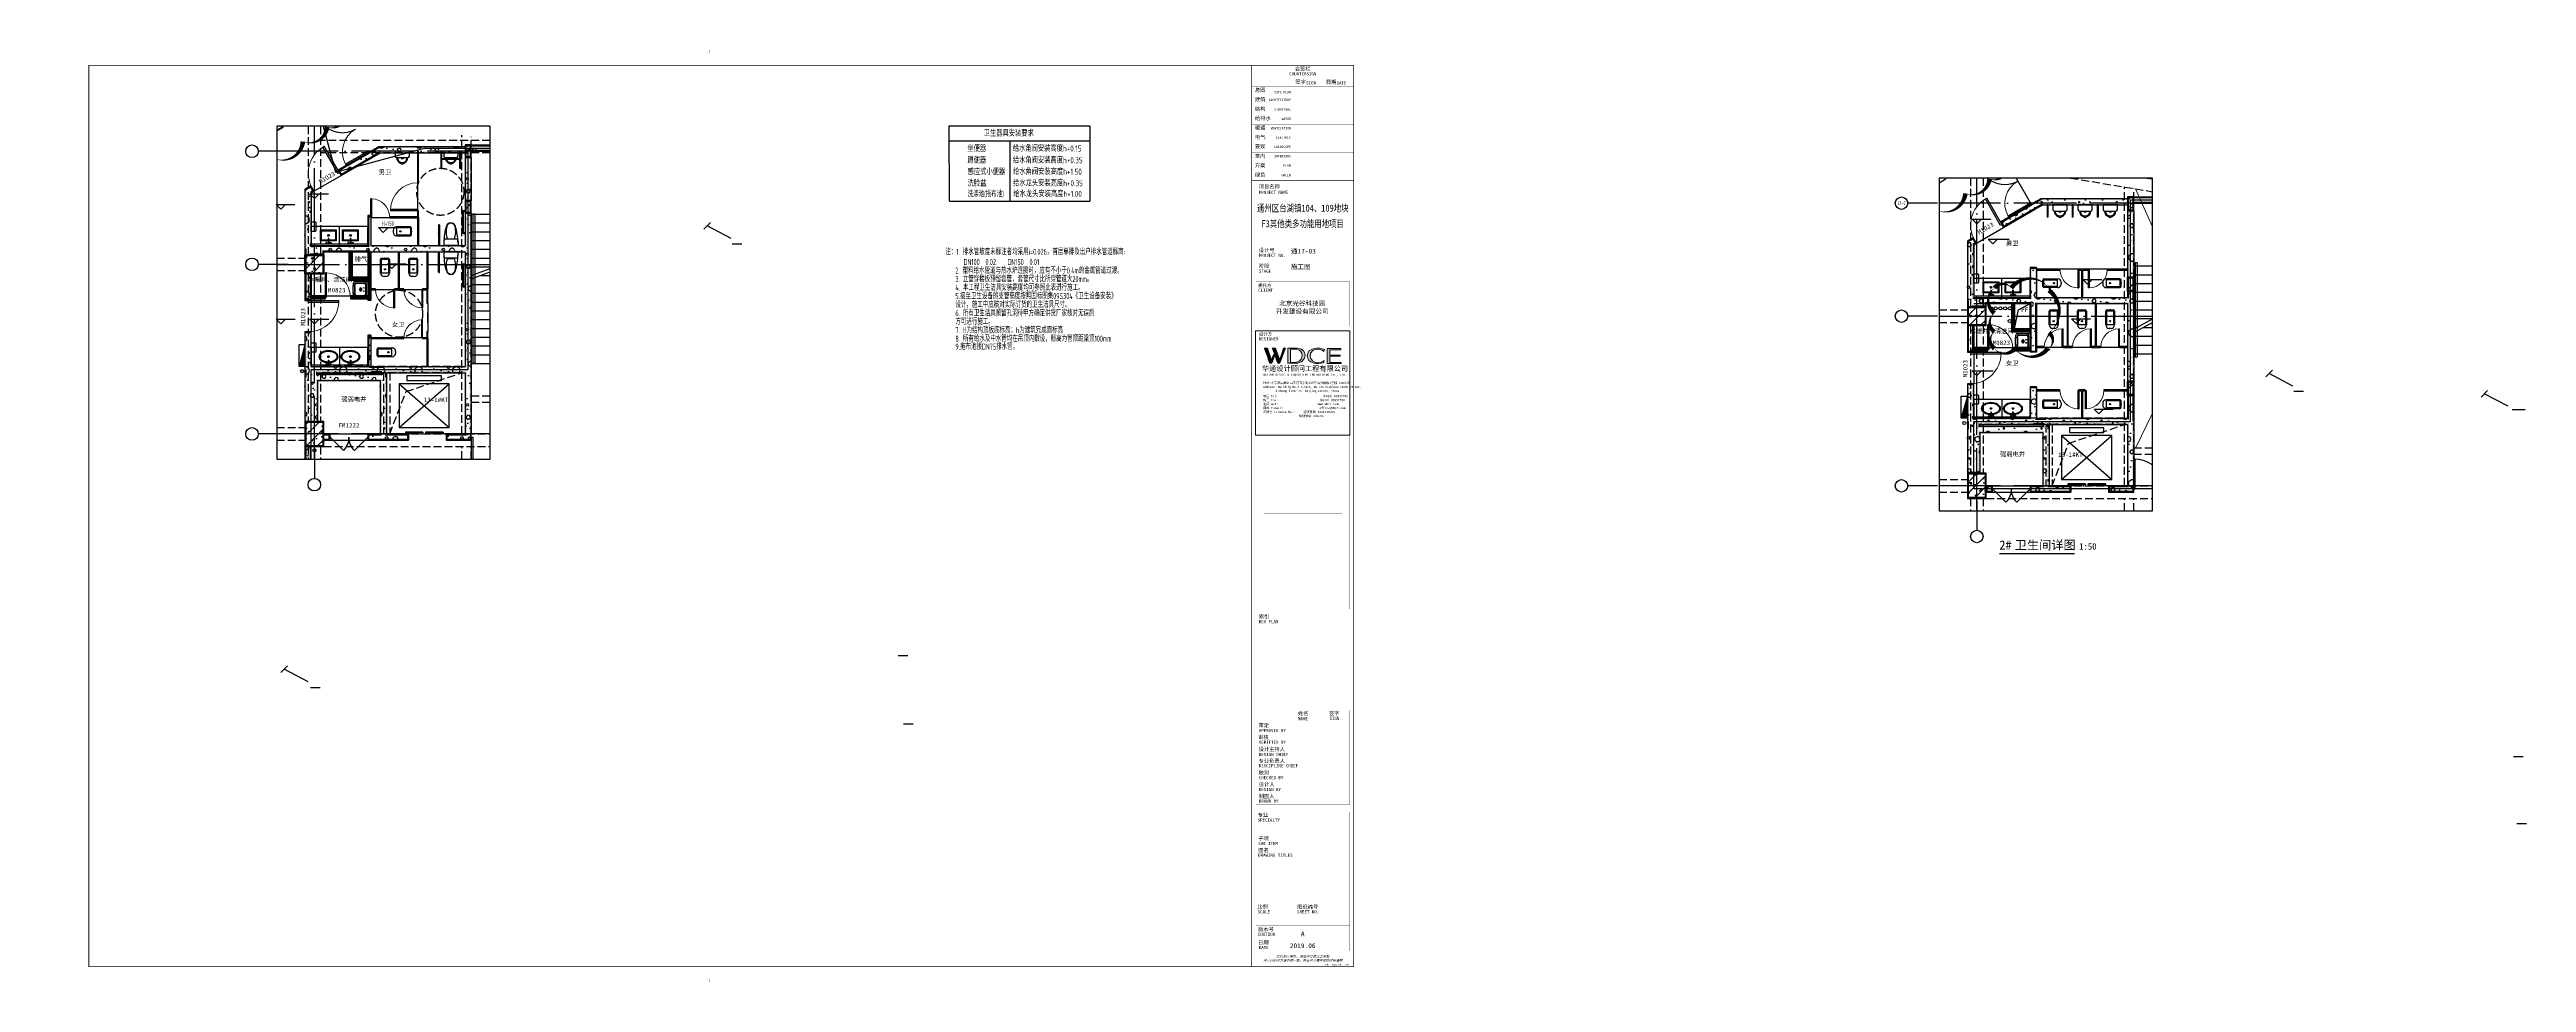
# Model space of a CAD drawing. Extents: x 175123 to 254035, y 15257 to 44959.
import ezdxf
from ezdxf.enums import TextEntityAlignment as Align
from ezdxf.xclip import XClip

# ---------------------------------------------------------------- set-up
doc = ezdxf.new("R2010")
doc.units = 0
doc.header["$LTSCALE"] = 1000
doc.header["$MEASUREMENT"] = 0
doc.header["$XCLIPFRAME"] = 2
for name, pattern in [('13#楼幕墙$0$DASH', [0.35, 0.25, -0.1]), ('13#结构梁$0$DASH', [0.35, 0.25, -0.1]), ('13#结构梁$0$X-104 13#平面$0$DOTE', [2.42, 2, -0.2, 0.02, -0.2]), ('X-104 13#平面$0$109 3#平面$0$DASH', [0.35, 0.25, -0.1]), ('X-104 13#平面$0$DASH', [0.35, 0.25, -0.1]), ('X-104 13#平面$0$DOTE', [2.42, 2, -0.2, 0.02, -0.2])]:
    doc.linetypes.add(name, pattern=pattern)
for name, color, linetype in [('01-标注_标高', 200, 'Continuous'), ('01-标注_轴线坐标', 132, 'Continuous'), ('02-TEXT_标注', 130, 'Continuous'), ('02-TEXT_门窗', 151, 'Continuous'), ('13#楼幕墙$0$A-C_幕墙龙骨', 133, 'Continuous'), ('13#楼幕墙$0$A-C_玻璃幕墙', 140, 'Continuous'), ('13#楼幕墙$0$A-E_栏杆', 232, 'Continuous'), ('13#楼幕墙$0$A-TECH_结构', 21, 'Continuous'), ('13#楼幕墙$0$A-金属背板', 30, 'Continuous'), ('13#楼幕墙$0$D-铝板', 181, 'Continuous'), ('13#结构梁$0$s-beam', 4, '13#结构梁$0$DASH'), ('13#结构梁$0$WALL', 2, 'Continuous'), ('13#结构梁$0$X-104 13#平面$0$A-TECH_结构', 21, 'Continuous'), ('13#结构梁$0$X-104 13#平面$0$A_AXIS-轴线', 36, '13#结构梁$0$X-104 13#平面$0$DOTE'), ('AXIS_TEXT', 7, 'Continuous'), ('DIM_SYMB', 3, 'Continuous'), ('DOOR_FIRE_TEXT', 7, 'Continuous'), ('P-标注', 7, 'Continuous'), ('PUB_WALL', 9, 'Continuous'), ('X-104 13#平面$0$00-基础条件', 4, 'Continuous'), ('X-104 13#平面$0$01-标注_尺寸', 124, 'Continuous'), ('X-104 13#平面$0$01-标注_轴线坐标', 132, 'Continuous'), ('X-104 13#平面$0$A-C_玻璃幕墙', 140, 'Continuous'), ('X-104 13#平面$0$A-C_门', 150, 'Continuous'), ('X-104 13#平面$0$A-E_楼梯', 171, 'Continuous'), ('X-104 13#平面$0$A-E_电梯', 171, 'Continuous'), ('X-104 13#平面$0$A-I_卫-洁具', 241, 'Continuous'), ('X-104 13#平面$0$A-I_卫-隔断', 214, 'Continuous'), ('X-104 13#平面$0$A-O_分水线', 127, 'Continuous'), ('X-104 13#平面$0$A-O_屋面', 201, 'Continuous'), ('X-104 13#平面$0$A-O_散水', 134, 'Continuous'), ('X-104 13#平面$0$A-SUR_保温', 222, 'Continuous'), ('X-104 13#平面$0$A-TECH_暖通', 6, 'Continuous'), ('X-104 13#平面$0$A-TECH_水', 3, 'Continuous'), ('X-104 13#平面$0$A-TECH_结构', 21, 'Continuous'), ('X-104 13#平面$0$A_AXIS-轴线', 36, 'X-104 13#平面$0$DOTE'), ('X-104 13#平面$0$DIM_ELEV', 3, 'Continuous'), ('X-104 13#平面$0$DOOR_FIRE', 220, 'Continuous'), ('X-104 13#平面$0$DUCT-加压送风管端线', 2, 'Continuous'), ('X-104 13#平面$0$EH_玻璃', 156, 'Continuous'), ('X-104 13#平面$0$EH_石材', 116, 'Continuous'), ('X-104 13#平面$0$PUB_TEXT', 7, 'Continuous'), ('X-104 13#平面$0$s-colu', 40, 'Continuous'), ('X-104 13#平面$0$VPIPE-中水', 122, 'X-104 13#平面$0$TG_Z'), ('X-104 13#平面$0$VPIPE-喷淋', 6, 'X-104 13#平面$0$TG_ZP'), ('X-104 13#平面$0$VPIPE-废水', 31, 'X-104 13#平面$0$TG_F'), ('X-104 13#平面$0$VPIPE-污水', 2, 'X-104 13#平面$0$TG_W'), ('X-104 13#平面$0$VPIPE-给水', 3, 'X-104 13#平面$0$TG_J'), ('X-104 13#平面$0$VPIPE-通气', 3, 'Continuous'), ('X-104 13#平面$1$05-填充_天正', 26, 'Continuous'), ('X-104 13#平面$1$A-E_栏杆', 232, 'Continuous'), ('X-104 13#平面$1$A_STR-砌块墙', 121, 'Continuous'), ('X-104 13#平面$1$A_STR-砼柱', 51, 'Continuous'), ('图层1', 7, 'Continuous')]:
    doc.layers.add(name, color=color, linetype=linetype)
for name, color, linetype, plot in [('13#楼幕墙$0$04-不打印_辅助线', 165, 'Continuous', False), ('X-104 13#平面$0$04-不打印_标注', 6, 'Continuous', False), ('X-104 13#平面$0$04-不打印_面积', 5, 'Continuous', False), ('X-104 13#平面$0$DIM_MODI', 6, 'Continuous', False)]:
    doc.layers.add(name, color=color, linetype=linetype, plot=plot)
doc.layers.add('13#结构梁$0$板洞边线', color=253, linetype='Continuous', lineweight=18)
doc.layers.add('X-104 13#平面$0$000套内', color=226, linetype='Continuous', lineweight=30, plot=False)
doc.styles.add('13#楼幕墙$0$Standard', font='STXIHEI.TTF', dxfattribs={"width": 0.75})
doc.styles.add('_TCH_AXIS', font='STXIHEI.TTF', dxfattribs={"width": 0.75})
doc.styles.add('_TCH_DIM', font='ros1.shx', dxfattribs={"bigfont": 'jd.shx'})
doc.styles.add('_TCH_WINDOW', font='STXIHEI.TTF')
doc.styles.add('COMPLEX', font='COMPLEX')
doc.styles.get("Standard").update_dxf_attribs({"font": 'STXIHEI.TTF'})
doc.styles.add('TBHZ', font='ros1.shx', dxfattribs={"width": 0.9, "bigfont": 'jd.shx'})
doc.styles.add('X-104 13#平面$0$_TCH_AXIS', font='STXIHEI.TTF', dxfattribs={"width": 0.75})
doc.styles.add('X-104 13#平面$0$_TCH_DIM', font='STXIHEI.TTF', dxfattribs={"width": 0.8})
doc.styles.add('X-104 13#平面$0$_TCH_DIM_T3', font='STXIHEI.TTF', dxfattribs={"width": 0.8})
doc.styles.add('X-104 13#平面$0$_TCH_LABEL', font='STXIHEI.TTF', dxfattribs={"width": 0.75})
doc.styles.add('X-104 13#平面$0$_TCH_SPACE', font='STXIHEI.TTF', dxfattribs={"width": 0.75, "height": 5})
doc.styles.add('X-104 13#平面$0$Arial', font='STXIHEI.TTF', dxfattribs={"width": 0.75, "height": 1750})
doc.styles.add('X-104 13#平面$0$TG_LINETYPE', font='STXIHEI.TTF', dxfattribs={"width": 0.75, "height": 3})
doc.styles.add('X-104 13#平面$0$ZC-ROMANS', font='STXIHEI.TTF', dxfattribs={"width": 0.75})
doc.styles.add('图签信息$0$hwxh', font='STXIHEI.TTF')
doc.styles.add('图签信息$0$华文细黑', font='STXIHEI.TTF', dxfattribs={"height": 10})
doc.linetypes.add('X-104 13#平面$0$TG_F', pattern='A,2,-0.3,["F",X-104 13#平面$0$TG_LINETYPE,S=0.1,R=0,X=-0.23,Y=-0.15],0', length=2.3)
doc.linetypes.add('X-104 13#平面$0$TG_J', pattern='A,2,-0.3,["J",X-104 13#平面$0$TG_LINETYPE,S=0.1,R=0,X=-0.23,Y=-0.15],0', length=2.3)
doc.linetypes.add('X-104 13#平面$0$TG_W', pattern='A,2,-0.3,["W",X-104 13#平面$0$TG_LINETYPE,S=0.1,R=0,X=-0.28,Y=-0.15],0', length=2.3)
doc.linetypes.add('X-104 13#平面$0$TG_Z', pattern='A,2,-0.3,["Z",X-104 13#平面$0$TG_LINETYPE,S=0.1,R=0,X=-0.23,Y=-0.15],0', length=2.3)
doc.linetypes.add('X-104 13#平面$0$TG_ZP', pattern='A,5,-0.6,["ZP",X-104 13#平面$0$TG_LINETYPE,S=0.1,R=0,X=-0.52,Y=-0.15],0', length=5.6)
doc.dimstyles.new('X-104 13#平面$0$_TCH_ARCH&&100', dxfattribs={"dimtxt": 350, "dimasz": 100, "dimexe": 250, "dimexo": 300, "dimgap": 100, "dimtad": 1, "dimdec": 0, "dimzin": 0, "dimdsep": 46, "dimtxsty": 'X-104 13#平面$0$_TCH_DIM_T3', "dimblk": 'X-104 13#平面$0$_ArchTick', "dimcen": 0.09, "dimclrt": 7, "dimazin": 2, "dimtfac": 1, "dimtdec": 0, "dimtix": 1, "dimtmove": 2, "dimatfit": 3, "dimfxl": 1, "dimtolj": 1, "dimtzin": 0, "dimarcsym": 0})
pattern_1 = [(0, (354, -366), (600, 1200), [0, -1200]), (0, (-348, -528), (600, 1200), [0, -1200]), (0, (42, -540), (600, 1200), [0, -1200]), (0, (468, -186), (600, 1200), [0, -1200]), (0, (-30, -600), (600, 1200), [0, -1200]), (0, (588, 570), (600, 1200), [0, -1200]), (0, (222, 474), (600, 1200), [0, -1200]), (0, (414, 324), (600, 1200), [0, -1200]), (0, (-564, 300), (600, 1200), [0, -1200]), (0, (24, 246), (600, 1200), [0, -1200]), (0, (-204, -60), (600, 1200), [0, -1200]), (0, (-192, -510), (600, 1200), [0, -1200]), (0, (258, -558), (600, 1200), [0, -1200]), (0, (588, -30), (600, 1200), [0, -1200]), (0, (-534, -216), (600, 1200), [0, -1200]), (0, (-432, -12), (600, 1200), [0, -1200]), (0, (36, -96), (600, 1200), [0, -1200]), (0, (-132, -270), (600, 1200), [0, -1200]), (0, (-228, 126), (600, 1200), [0, -1200]), (0, (-78, 576), (600, 1200), [0, -1200]), (0, (-486, -468), (600, 1200), [0, -1200]), (0, (174, 330), (600, 1200), [0, -1200]), (0, (-384, 348), (600, 1200), [0, -1200]), (0, (-480, 504), (600, 1200), [0, -1200]), (130.601294, (514.286, 194.286), (-2999.999967, 3600.000016), [52.683, -22074.222]), (18.43495, (428.57, 217.14), (3000, 1200), [54.2105, -7535.256]), (90, (428.6, 165.7), (600, 1200), [51.429, -2348.571]), (161.56505, (480, 148.57), (-3000.00002, 1199.9999), [54.2105, -7535.256]), (53.1301, (480, 148.57), (600, 1200), [57.143, -5942.857]), (135, (525.7, -462.86), (-600.0001, 1199.9999), [48.487, -3345.625]), (45, (457.14, -462.86), (600, 1200), [48.487, -3345.625]), (135, (491.43, -497.14), (-600.0001, 1199.9999), [48.487, -3345.625]), (45, (491.43, -497.14), (600, 1200), [48.487, -3345.625]), (116.56505, (-51.4, 342.9), (-0.0001, 2400), [63.888, -1277.753]), (180, (-80, 400), (-600, 1200), [68.571, -1131.4285]), (63.43495, (-177.1, 342.9), (5e-06, 2400), [63.888, -1277.753]), (116.56505, (-148.6, 285.7), (-0.0001, 2400), [63.888, -1277.753]), (0, (-148.6, 285.7), (600, 1200), [68.571, -1131.4285]), (63.43495, (-80, 285.7), (5e-06, 2400), [63.888, -1277.753]), (107.102728, (400, -62.857), (-1799.999931, 6000.00001), [77.723, -32565.805]), (143.972626, (377.14, 11.43), (-11399.999855, 8399.99999), [77.723, -16244.04]), (180, (314.3, 57.1), (-600, 1200), [74.286, -1125.714]), (36.027373, (177.14, 11.43), (11399.999916, 8399.99991), [77.723, -16244.04]), (71.56505, (154.29, -57.14), (1800, 6000), [72.281, -7517.186]), (107.102728, (177.143, -131.43), (-1799.999931, 6000.00001), [77.723, -32565.805]), (143.972626, (240, -177.14), (-11399.999855, 8399.99999), [77.723, -16244.04]), (0, (240, -177.1), (600, 1200), [74.286, -1125.714]), (36.027373, (314.29, -177.14), (11399.999916, 8399.99991), [77.723, -16244.04]), (71.56505, (377.14, -131.43), (1800, 6000), [72.281, -7517.186]), (150.25512, (411.43, 497.14), (-1800, 1199.99999), [46.07, -9628.639]), (90, (371.4, 474.3), (600, 1200), [45.714, -2354.2855]), (29.74488, (371.43, 474.29), (1800, 1200), [46.07, -9628.639]), (116.56505, (131.4, -354.3), (-0.0001, 2400), [63.888, -1277.753]), (168.69007, (102.86, -297.14), (-5400, 1199.99997), [58.2745, -12179.371]), (41.185925, (0, -325.714), (14999.99991, 13199.999885), [60.744, -25451.604]), (90, (0, -382.86), (600, 1200), [57.143, -2342.857]), (138.814074, (45.714, -422.857), (-14999.999733, 13200.000084), [60.744, -25451.604]), (16.699244, (45.714, -422.857), (19799.99985, 5999.999937), [59.659, -24997.075]), (60.945396, (102.86, -405.714), (599.999998, 1199.99999), [58.832, -24650.679]), (109.983106, (-371.43, 148.57), (-3000.000011, 8399.999978), [66.884, -28024.395]), (155.556045, (-394.286, 211.43), (-7800.00003, 3599.999925), [69.046, -28930.263]), (24.443955, (-520, 211.43), (7800.000004, 3599.999983), [69.046, -28930.263]), (70.016893, (-542.857, 148.57), (3000.000009, 8399.99998), [66.884, -28024.395]), (109.983106, (-520, 85.714), (-3000.000011, 8399.999978), [66.884, -28024.395]), (160.01689, (-457.14, 62.86), (-3000, 1199.999945), [66.884, -13978.755]), (19.98311, (-457.14, 62.86), (2999.999984, 1200), [66.884, -13978.755]), (70.016893, (-394.286, 85.714), (3000.000009, 8399.99998), [66.884, -28024.395]), (122.00538, (74.29, 40), (-600.00008, 1199.99994), [53.9085, -11266.868]), (18.43495, (-5.71, 68.57), (3000, 1200), [54.2105, -7535.256]), (90, (-5.7, 17.14), (600, 1200), [51.429, -2348.571]), (161.56505, (45.71, 0), (-3000.00002, 1199.9999), [54.2105, -7535.256]), (54.46232, (45.714, 0), (4199.999994, 5999.99999), [49.156, -20596.423]), (116.56505, (-274.3, -251.4), (-0.0001, 2400), [63.888, -1277.753]), (180, (-302.9, -194.3), (-600, 1200), [62.857, -1137.143]), (59.03624, (-400, -251.43), (600, 1199.999994), [66.6395, -13927.644]), (120.963756, (-365.71, -308.57), (-600.00008, 1199.999945), [66.6395, -13927.644]), (0, (-365.7, -308.6), (600, 1200), [62.857, -1137.143]), (63.43495, (-302.9, -308.6), (5e-06, 2400), [63.888, -1277.753])]
pattern_2 = [(45, (0, 0), (-176.7767, 176.7767), []), (50, (0, 0), (717.2602, -62.7521), [75, -825]), (355, (0, 0), (-138.7513, 752.192), [60, -660]), (100.4514, (59.8, -5.2), (578.5094, 689.4395), [63.7402, -701.142]), (46.1842, (0, 200), (1067.241, -165.519), [112.5, -1237.5]), (96.6356, (88.9, 186.2), (934.663, 974.118), [95.61, -1051.713]), (351.1842, (0, 200), (934.662, 974.1186), [90, -990]), (21, (100, 150), (596.907, -402.619), [75, -825]), (326, (100, 150), (243.3153, 725.15), [60, -660]), (71.4514, (149.74, 116.45), (840.2226, 322.5305), [63.7402, -701.142]), (37.5, (0, 0), (12.15986, 332.89385), [0, -652, 0, -670, 0, -662.5]), (7.5, (0, 0), (263.0695, 394.4117), [0, -382, 0, -637, 0, -252.5]), (327.5, (-223, 0), (533.82244, -22.55487), [0, -250, 0, -780, 0, -1035]), (317.5, (-323, 0), (583.1862, 100.105), [0, -325, 0, -518, 0, -735])]

msp = doc.modelspace()

# ---------------------------------------------------------------- texts
at = {"style": '图签信息$0$华文细黑'}
for s, height, p in [('COUNTERSIGN', 100, (215049, 44238)), ('会签栏', 120, (215049, 44408))]:
    msp.add_text(s, height=height, dxfattribs=at).set_placement(p, align=Align.TOP_CENTER)
for s, height, p in [('总图', 120, (213524, 43733)), ('建筑', 120, (213524, 43433)), ('签字', 120, (214813, 43990)), ('SIGN', 100, (215158, 43952)), ('日期', 120, (215785, 43987)), ('DATE', 100, (216127, 43943)), ('结构', 120, (213524, 43133)), ('给排水', 120, (213524, 42833)), ('景观', 120, (213524, 41933)), ('暖通', 120, (213524, 42533)), ('电气', 120, (213524, 42233)), ('绿色', 120, (213524, 41033)), ('方案', 120, (213524, 41333)), ('室内', 120, (213524, 41633)), ('项目名称', 120, (213649, 40658)), ('PROJECT NAME', 100, (213649, 40462)), ('设计号', 120, (213647, 38632)), ('STAGE', 100, (213649, 37956)), ('PROJECT NO.', 100, (213649, 38456)), ('阶段', 120, (213649, 38132)), ('委托方', 100, (213630, 37501)), ('CLIENT', 100, (213630, 37351)), ('设计方', 100, (213649, 35950)), ('DESIGNER', 100, (213649, 35800)), ('索引', 120, (213649, 26965)), ('KEY PLAN', 100, (213649, 26795)), ('姓名', 120, (214899, 23882)), ('NAME', 100, (214899, 23706)), ('签字', 120, (215884, 23887)), ('SIGN', 100, (215899, 23718)), ('审核', 120, (213627, 23123)), ('审定', 120, (213638, 23499)), ('APPROVED BY', 100, (213649, 23330)), ('VERIFIED BY', 100, (213649, 22954)), ('设计主持人', 120, (213641, 22746)), ('专业负责人', 120, (213641, 22371)), ('DESIGN CHIEF', 100, (213649, 22567)), ('DISCIPLINE CHIEF', 100, (213649, 22207)), ('校对', 120, (213649, 21996)), ('CHECKED BY', 100, (213649, 21827)), ('设计人', 120, (213649, 21621)), ('DESIGN BY', 100, (213649, 21450)), ('专业', 120, (213613, 20654)), ('制图人', 120, (213644, 21246)), ('DRAWN BY', 100, (213649, 21083)), ('SPECIALTY', 100, (213613, 20477)), ('SUB ITEM', 100, (213631, 19733)), ('子项', 120, (213631, 19904)), ('DRAWING TITLES', 100, (213629, 19358)), ('图名', 120, (213629, 19528)), ('比例', 120, (213597, 17729)), ('SCALE', 100, (213615, 17558)), ('SHEET NO.', 100, (214869, 17558)), ('图纸编号', 120, (214869, 17724)), ('版本号', 120, (213624, 17009)), ('EDITION', 100, (213621, 16838)), ('日期', 120, (213624, 16592)), ('DATE', 100, (213649, 16421))]:
    msp.add_text(s, height=height, dxfattribs=at).set_placement(p, align=Align.TOP_LEFT)
for s, p in [('SITE PLAN', (214672, 43643)), ('ARCHITECTURE', (214672, 43393)), ('STRUCTURE', (214672, 43093)), ('WATER', (214672, 42793)), ('VENTILATION', (214672, 42493)), ('LANDSCAPE', (214667, 41902)), ('ELECTRIC', (214667, 42202)), ('INTERIORS', (214667, 41602)), ('PLAN', (214667, 41302)), ('GREEN', (214667, 41002))]:
    msp.add_text(s, height=75, dxfattribs=at).set_placement(p, align=Align.TOP_RIGHT)
at = {"color": 4, "style": '图签信息$0$华文细黑', "width": 0.75}
for s, p in [('通州区台湖镇104、109地块', (215049, 39797)), ('F3其他类多功能用地项目', (215049, 39303))]:
    msp.add_text(s, height=225, dxfattribs=at).set_placement(p, align=Align.CENTER)
at = {"color": 4, "style": '图签信息$0$华文细黑'}
for s, p in [('A', (215048, 16728)), ('2019.06', (215048, 16350))]:
    msp.add_text(s, height=150, dxfattribs=at).set_placement(p, align=Align.CENTER)
at = {"style": '图签信息$0$华文细黑', "oblique": 20}
for s, p in [('尺寸以标注为准不得量取，所有尺寸需在现场校核准确', (215049, 15958)), ('除特别注明外，所有尺寸是以毫米制', (215049, 16083))]:
    msp.add_text(s, height=75, dxfattribs=at).set_placement(p, align=Align.MIDDLE_CENTER)
at = {"color": 4, "ltscale": 0.001, "char_height": 150, "width": 2924.47, "style": '图签信息$0$华文细黑'}
for s, insert, attachment_point in [('施工图', (214671, 38034), 4), ('通17-03', (214671, 38534), 4), ('北京光谷科技园\\P开发建设有限公司', (215030, 36743), 5)]:
    msp.add_mtext(s, dxfattribs=dict(at, insert=insert, attachment_point=attachment_point))
at = {"layer": '01-标注_标高', "color": 7, "style": '_TCH_DIM', "width": 0.705882}
msp.add_text('H+150', height=148.8, dxfattribs=at).set_placement((185709, 39342))
at = {"layer": '01-标注_轴线坐标', "color": 7, "style": '_TCH_AXIS', "width": 0.743037}
msp.add_text('13-C', height=114.1, dxfattribs=at).set_placement((233997, 40013), (234253, 40013), align=Align.FIT)
at = {"layer": '02-TEXT_标注'}
for s, p in [('男卫', (185611, 40984)), ('男卫', (237451, 38718)), ('排气', (184845, 38216)), ('水暖井、清洁间', (183363, 37565)), ('女卫', (186033, 36134)), ('PF', (237938, 36605)), ('水暖井、清洁间', (236297, 35923)), ('女卫', (237451, 34902)), ('强弱电井', (184422, 33756)), ('13-1#KT', (187045, 33736)), ('强弱电井', (237266, 32007)), ('13-1#KT', (239115, 31990))]:
    msp.add_text(s, height=142.7, dxfattribs=at).set_placement(p)
at = {"layer": '02-TEXT_门窗', "style": '_TCH_WINDOW'}
for rotation, p in [(29.95337, (183754, 40686)), (29.95337, (236598, 39067)), (90, (183271, 36171)), (90, (236227, 34518))]:
    msp.add_text('M1023', height=142.7, rotation=rotation, dxfattribs=at).set_placement(p)
for p in [(183996, 37229), (237029, 35553)]:
    msp.add_text('M0823', height=142.7, dxfattribs=at).set_placement(p)
at = {"layer": 'DIM_SYMB', "color": 7}
for s, height, p in [('2#', 285.4, (237243, 29041)), ('卫生间详图', 285.4, (237729, 29041)), ('1:50', 203.9, (239785, 29037))]:
    msp.add_text(s, height=height, dxfattribs=at).set_placement(p)
at = {"layer": 'DOOR_FIRE_TEXT', "style": '_TCH_WINDOW'}
msp.add_text('FM1222', height=142.7, dxfattribs=at).set_placement((184330, 32926))
at = {"layer": 'P-标注', "style": 'TBHZ'}
for s, width, p in [('坐便器', 0.8, (204364, 41708)), ('卫生器具安装要求', 0.8, (204884, 42196)), ('给水角阀安装高度h+0.15', 0.8, (205812, 41713)), ('蹲便器', 0.8, (204367, 41335)), ('感应式小便器', 0.8, (204373, 40969)), ('给水角阀安装高度h+0.35', 0.8, (205814, 41340)), ('给水角阀安装高度h+1.50', 0.8, (205820, 40974)), ('洗脸盆', 0.8, (204373, 40603)), ('洗涤池(拖布池)', 0.7, (204373, 40263)), ('给水龙头安装高度h+0.35', 0.8, (205820, 40609)), ('给水龙头安装高度h+1.00', 0.8, (205828, 40270)), ('注：1. 排水管坡度未标注者均采用i=0.026，首层单排及出户排水管道标高:', 0.7, (203663, 38424)), ('2. 塑料给水管道与热水炉连接时，应有不小于0.4m的金属管道过渡。', 0.7, (203982, 37829)), ('DN100  0.02    DN150  0.01', 0.7, (204244, 38100)), ('3. 立管穿楼板预留套管，套管尺寸比所穿管道大20mm。', 0.7, (203982, 37557)), ('4. 本工程卫生洁具安装高度均可参照此表进行施工。', 0.7, (203982, 37286)), ('5.接至卫生设备的支管高度按照国标图集09S304《卫生设备安装》', 0.7, (203982, 37015)), ('设计，施工中应核对实际订货的卫生洁具尺寸。', 0.7, (203982, 36744)), ('方可进行施工。', 0.7, (203982, 36201)), ('6. 所有卫生洁具预留孔洞待甲方确定供货厂家核对无误后', 0.7, (203982, 36472)), ('7. H为结构顶板底标高；h为建筑完成面标高', 0.7, (203982, 35930)), ('9.拖布池接DN75排水管。', 0.7, (203982, 35406)), ('8. 所有给水及中水管均在吊顶内敷设，标高为管顶距梁顶100mm', 0.7, (203982, 35659))]:
    msp.add_text(s, height=192, dxfattribs=dict(at, width=width)).set_placement(p)

# ---------------------------------------------------------------- blocks, each defined once
blk = doc.blocks.new('X-104 13#平面$0$_ArchTick')
at = {"color": 0, "linetype": 'ByBlock', "const_width": 0.4}
blk.add_lwpolyline([(-0.5, -0.5), (0.5, 0.5)], dxfattribs=at)
blk = doc.blocks.new('*D6020')
at = {"layer": 'Defpoints', "color": 0, "transparency": 16777216}
for p in [(82643, 137148), (83415, 137148), (83415, 136548)]:
    blk.add_point(p, dxfattribs=at)
at = {"layer": 'X-104 13#平面$0$01-标注_尺寸', "color": 0, "lineweight": -2, "transparency": 16777216}
for p, q in [((83115, 137148), (82393, 137148)), ((83115, 136548), (82393, 136548)), ((82643, 137148), (82643, 137248)), ((82643, 136548), (82643, 137148)), ((82643, 136548), (82643, 136448))]:
    blk.add_line(p, q, dxfattribs=at)
at = {"layer": 'X-104 13#平面$0$01-标注_尺寸', "color": 0, "lineweight": -2, "transparency": 16777216, "xscale": 100, "yscale": 100, "zscale": 100}
for p, rotation in [((82643, 137148), 270), ((82643, 136548), 90)]:
    blk.add_blockref('X-104 13#平面$0$_ArchTick', p, dxfattribs=dict(at, rotation=rotation))
at = {"layer": 'X-104 13#平面$0$01-标注_尺寸', "color": 7, "transparency": 16777216, "insert": (82364, 136848), "char_height": 350, "attachment_point": 5, "rotation": 90, "style": 'X-104 13#平面$0$_TCH_DIM_T3'}
blk.add_mtext('\\A1;600', dxfattribs=at)
blk = doc.blocks.new('*D6021')
at = {"layer": 'Defpoints', "color": 0, "transparency": 16777216}
for p in [(82643, 139248), (83415, 139248), (83415, 137148)]:
    blk.add_point(p, dxfattribs=at)
at = {"layer": 'X-104 13#平面$0$01-标注_尺寸', "color": 0, "lineweight": -2, "transparency": 16777216}
for p, q in [((83115, 139248), (82393, 139248)), ((82643, 137148), (82643, 139248)), ((83115, 137148), (82393, 137148))]:
    blk.add_line(p, q, dxfattribs=at)
at = {"layer": 'X-104 13#平面$0$01-标注_尺寸', "color": 0, "lineweight": -2, "transparency": 16777216, "xscale": 100, "yscale": 100, "zscale": 100}
for p, rotation in [((82643, 139248), 90), ((82643, 137148), 270)]:
    blk.add_blockref('X-104 13#平面$0$_ArchTick', p, dxfattribs=dict(at, rotation=rotation))
at = {"layer": 'X-104 13#平面$0$01-标注_尺寸', "color": 7, "transparency": 16777216, "insert": (82364, 138198), "char_height": 350, "attachment_point": 5, "rotation": 90, "style": 'X-104 13#平面$0$_TCH_DIM_T3'}
blk.add_mtext('\\A1;2100', dxfattribs=at)
blk = doc.blocks.new('*D6022')
at = {"layer": 'Defpoints', "color": 0, "transparency": 16777216}
for p in [(82643, 139748), (83415, 139748), (83415, 139248)]:
    blk.add_point(p, dxfattribs=at)
at = {"layer": 'X-104 13#平面$0$01-标注_尺寸', "color": 0, "lineweight": -2, "transparency": 16777216}
for p, q in [((83115, 139748), (82393, 139748)), ((82643, 139748), (82643, 139848)), ((82643, 139248), (82643, 139748)), ((83115, 139248), (82393, 139248)), ((82643, 139248), (82643, 139148))]:
    blk.add_line(p, q, dxfattribs=at)
at = {"layer": 'X-104 13#平面$0$01-标注_尺寸', "color": 0, "lineweight": -2, "transparency": 16777216, "xscale": 100, "yscale": 100, "zscale": 100}
for p, rotation in [((82643, 139748), 270), ((82643, 139248), 90)]:
    blk.add_blockref('X-104 13#平面$0$_ArchTick', p, dxfattribs=dict(at, rotation=rotation))
at = {"layer": 'X-104 13#平面$0$01-标注_尺寸', "color": 7, "transparency": 16777216, "insert": (82364, 139498), "char_height": 350, "attachment_point": 5, "rotation": 90, "style": 'X-104 13#平面$0$_TCH_DIM_T3'}
blk.add_mtext('\\A1;500', dxfattribs=at)
blk = doc.blocks.new('*D6023')
at = {"layer": 'Defpoints', "color": 0, "transparency": 16777216}
for p in [(82643, 140348), (83415, 140348), (83415, 139748)]:
    blk.add_point(p, dxfattribs=at)
at = {"layer": 'X-104 13#平面$0$01-标注_尺寸', "color": 0, "lineweight": -2, "transparency": 16777216}
for p, q in [((83115, 140348), (82393, 140348)), ((83115, 139748), (82393, 139748)), ((82643, 140348), (82643, 140448)), ((82643, 139748), (82643, 140348)), ((82643, 139748), (82643, 139648))]:
    blk.add_line(p, q, dxfattribs=at)
at = {"layer": 'X-104 13#平面$0$01-标注_尺寸', "color": 0, "lineweight": -2, "transparency": 16777216, "xscale": 100, "yscale": 100, "zscale": 100}
for p, rotation in [((82643, 140348), 270), ((82643, 139748), 90)]:
    blk.add_blockref('X-104 13#平面$0$_ArchTick', p, dxfattribs=dict(at, rotation=rotation))
at = {"layer": 'X-104 13#平面$0$01-标注_尺寸', "color": 7, "transparency": 16777216, "insert": (82364, 140048), "char_height": 350, "attachment_point": 5, "rotation": 90, "style": 'X-104 13#平面$0$_TCH_DIM_T3'}
blk.add_mtext('\\A1;600', dxfattribs=at)
blk = doc.blocks.new('*D6024')
at = {"layer": 'Defpoints', "color": 0, "transparency": 16777216}
for p in [(81919, 140498), (82643, 140498), (82643, 140348)]:
    blk.add_point(p, dxfattribs=at)
at = {"layer": 'X-104 13#平面$0$01-标注_尺寸', "color": 0, "lineweight": -2, "transparency": 16777216}
for p, q in [((82343, 140498), (81669, 140498)), ((81919, 140498), (81919, 140598)), ((81919, 140348), (81919, 140498)), ((82343, 140348), (81669, 140348)), ((81919, 140348), (81919, 140248))]:
    blk.add_line(p, q, dxfattribs=at)
at = {"layer": 'X-104 13#平面$0$01-标注_尺寸', "color": 0, "lineweight": -2, "transparency": 16777216, "xscale": 100, "yscale": 100, "zscale": 100}
for p, rotation in [((81919, 140498), 270), ((81919, 140348), 90)]:
    blk.add_blockref('X-104 13#平面$0$_ArchTick', p, dxfattribs=dict(at, rotation=rotation))
at = {"layer": 'X-104 13#平面$0$01-标注_尺寸', "color": 7, "transparency": 16777216, "insert": (82194, 140848), "char_height": 350, "attachment_point": 5, "rotation": 90, "style": 'X-104 13#平面$0$_TCH_DIM_T3'}
blk.add_mtext('\\A1;150', dxfattribs=at)
blk = doc.blocks.new('*D6025')
at = {"layer": 'Defpoints', "color": 0, "transparency": 16777216}
for p in [(81919, 140348), (82643, 140348), (82643, 139248)]:
    blk.add_point(p, dxfattribs=at)
at = {"layer": 'X-104 13#平面$0$01-标注_尺寸', "color": 0, "lineweight": -2, "transparency": 16777216}
for p, q in [((82343, 140348), (81669, 140348)), ((81919, 139248), (81919, 140348)), ((82343, 139248), (81669, 139248))]:
    blk.add_line(p, q, dxfattribs=at)
at = {"layer": 'X-104 13#平面$0$01-标注_尺寸', "color": 0, "lineweight": -2, "transparency": 16777216, "xscale": 100, "yscale": 100, "zscale": 100}
for p, rotation in [((81919, 140348), 90), ((81919, 139248), 270)]:
    blk.add_blockref('X-104 13#平面$0$_ArchTick', p, dxfattribs=dict(at, rotation=rotation))
at = {"layer": 'X-104 13#平面$0$01-标注_尺寸', "color": 7, "transparency": 16777216, "insert": (81639, 139798), "char_height": 350, "attachment_point": 5, "rotation": 90, "style": 'X-104 13#平面$0$_TCH_DIM_T3'}
blk.add_mtext('\\A1;1100', dxfattribs=at)
blk = doc.blocks.new('*D6026')
at = {"layer": 'Defpoints', "color": 0, "transparency": 16777216}
for p in [(81919, 139248), (82643, 139248), (82643, 136548)]:
    blk.add_point(p, dxfattribs=at)
at = {"layer": 'X-104 13#平面$0$01-标注_尺寸', "color": 0, "lineweight": -2, "transparency": 16777216}
for p, q in [((82343, 139248), (81669, 139248)), ((81919, 136548), (81919, 139248)), ((82343, 136548), (81669, 136548))]:
    blk.add_line(p, q, dxfattribs=at)
at = {"layer": 'X-104 13#平面$0$01-标注_尺寸', "color": 0, "lineweight": -2, "transparency": 16777216, "xscale": 100, "yscale": 100, "zscale": 100}
for p, rotation in [((81919, 139248), 90), ((81919, 136548), 270)]:
    blk.add_blockref('X-104 13#平面$0$_ArchTick', p, dxfattribs=dict(at, rotation=rotation))
at = {"layer": 'X-104 13#平面$0$01-标注_尺寸', "color": 7, "transparency": 16777216, "insert": (81639, 137898), "char_height": 350, "attachment_point": 5, "rotation": 90, "style": 'X-104 13#平面$0$_TCH_DIM_T3'}
blk.add_mtext('\\A1;2700', dxfattribs=at)
blk = doc.blocks.new('*D6027')
at = {"layer": 'Defpoints', "color": 0, "transparency": 16777216}
for p in [(84115, 139748), (84761, 139748), (84115, 136548)]:
    blk.add_point(p, dxfattribs=at)
at = {"layer": 'X-104 13#平面$0$01-标注_尺寸', "color": 0, "lineweight": -2, "transparency": 16777216}
for p, q in [((84415, 139748), (85011, 139748)), ((84761, 136548), (84761, 139748)), ((84415, 136548), (85011, 136548))]:
    blk.add_line(p, q, dxfattribs=at)
at = {"layer": 'X-104 13#平面$0$01-标注_尺寸', "color": 0, "lineweight": -2, "transparency": 16777216, "xscale": 100, "yscale": 100, "zscale": 100}
for p, rotation in [((84761, 139748), 90), ((84761, 136548), 270)]:
    blk.add_blockref('X-104 13#平面$0$_ArchTick', p, dxfattribs=dict(at, rotation=rotation))
at = {"layer": 'X-104 13#平面$0$01-标注_尺寸', "color": 7, "transparency": 16777216, "insert": (84482, 138148), "char_height": 350, "attachment_point": 5, "rotation": 90, "style": 'X-104 13#平面$0$_TCH_DIM_T3'}
blk.add_mtext('\\A1;3200', dxfattribs=at)
blk = doc.blocks.new('*D6028')
at = {"layer": 'Defpoints', "color": 0, "transparency": 16777216}
for p in [(5600, 900), (6121, 900), (5600, -1700)]:
    blk.add_point(p, dxfattribs=at)
at = {"layer": 'X-104 13#平面$0$01-标注_尺寸', "color": 0, "lineweight": -2, "transparency": 16777216}
for p, q in [((5900, 900), (6371, 900)), ((6121, -1700), (6121, 900)), ((5900, -1700), (6371, -1700))]:
    blk.add_line(p, q, dxfattribs=at)
at = {"layer": 'X-104 13#平面$0$01-标注_尺寸', "color": 0, "lineweight": -2, "transparency": 16777216, "xscale": 100, "yscale": 100, "zscale": 100}
for p, rotation in [((6121, 900), 90), ((6121, -1700), 270)]:
    blk.add_blockref('X-104 13#平面$0$_ArchTick', p, dxfattribs=dict(at, rotation=rotation))
at = {"layer": 'X-104 13#平面$0$01-标注_尺寸', "color": 7, "transparency": 16777216, "insert": (5842, -400), "char_height": 350, "attachment_point": 5, "rotation": 90, "style": 'X-104 13#平面$0$_TCH_DIM_T3'}
blk.add_mtext('\\A1;2600', dxfattribs=at)
blk = doc.blocks.new('*D6029')
at = {"layer": 'Defpoints', "color": 0, "transparency": 16777216}
for p in [(5600, 1100), (5600, 900), (6121, 1100)]:
    blk.add_point(p, dxfattribs=at)
at = {"layer": 'X-104 13#平面$0$01-标注_尺寸', "color": 0, "lineweight": -2, "transparency": 16777216}
for p, q in [((5900, 1100), (6371, 1100)), ((5900, 900), (6371, 900)), ((6121, 1100), (6121, 1200)), ((6121, 900), (6121, 1100)), ((6121, 900), (6121, 800))]:
    blk.add_line(p, q, dxfattribs=at)
at = {"layer": 'X-104 13#平面$0$01-标注_尺寸', "color": 0, "lineweight": -2, "transparency": 16777216, "xscale": 100, "yscale": 100, "zscale": 100}
for p, rotation in [((6121, 1100), 270), ((6121, 900), 90)]:
    blk.add_blockref('X-104 13#平面$0$_ArchTick', p, dxfattribs=dict(at, rotation=rotation))
at = {"layer": 'X-104 13#平面$0$01-标注_尺寸', "color": 7, "transparency": 16777216, "insert": (5842, 1000), "char_height": 350, "attachment_point": 5, "rotation": 90, "style": 'X-104 13#平面$0$_TCH_DIM_T3'}
blk.add_mtext('\\A1;200', dxfattribs=at)
blk = doc.blocks.new('*D6030')
at = {"layer": 'Defpoints', "color": 0, "transparency": 16777216}
for p in [(60425, 85635), (62925, 85635), (60425, 80400)]:
    blk.add_point(p, dxfattribs=at)
at = {"layer": 'X-104 13#平面$0$01-标注_轴线坐标', "color": 0, "lineweight": -2, "transparency": 16777216}
for p, q in [((60725, 85635), (63175, 85635)), ((62925, 80400), (62925, 85635)), ((60725, 80400), (63175, 80400))]:
    blk.add_line(p, q, dxfattribs=at)
at = {"layer": 'X-104 13#平面$0$01-标注_轴线坐标', "color": 0, "lineweight": -2, "transparency": 16777216, "xscale": 100, "yscale": 100, "zscale": 100}
for p, rotation in [((62925, 85635), 90), ((62925, 80400), 270)]:
    blk.add_blockref('X-104 13#平面$0$_ArchTick', p, dxfattribs=dict(at, rotation=rotation))
at = {"layer": 'X-104 13#平面$0$01-标注_轴线坐标', "color": 7, "transparency": 16777216, "insert": (62646, 83018), "char_height": 350, "attachment_point": 5, "rotation": 90, "style": 'X-104 13#平面$0$_TCH_DIM_T3'}
blk.add_mtext('\\A1;5235', dxfattribs=at)
blk = doc.blocks.new('*D6031')
at = {"layer": 'Defpoints', "color": 0, "transparency": 16777216}
for p in [(60425, 80400), (62925, 80400), (60425, 76800)]:
    blk.add_point(p, dxfattribs=at)
at = {"layer": 'X-104 13#平面$0$01-标注_轴线坐标', "color": 0, "lineweight": -2, "transparency": 16777216}
for p, q in [((60725, 80400), (63175, 80400)), ((62925, 76800), (62925, 80400)), ((60725, 76800), (63175, 76800))]:
    blk.add_line(p, q, dxfattribs=at)
at = {"layer": 'X-104 13#平面$0$01-标注_轴线坐标', "color": 0, "lineweight": -2, "transparency": 16777216, "xscale": 100, "yscale": 100, "zscale": 100}
for p, rotation in [((62925, 80400), 90), ((62925, 76800), 270)]:
    blk.add_blockref('X-104 13#平面$0$_ArchTick', p, dxfattribs=dict(at, rotation=rotation))
at = {"layer": 'X-104 13#平面$0$01-标注_轴线坐标', "color": 7, "transparency": 16777216, "insert": (62646, 78600), "char_height": 350, "attachment_point": 5, "rotation": 90, "style": 'X-104 13#平面$0$_TCH_DIM_T3'}
blk.add_mtext('\\A1;3600', dxfattribs=at)
blk = doc.blocks.new('*D6032')
at = {"layer": 'Defpoints', "color": 0, "transparency": 16777216}
for p in [(60425, 76800), (62925, 76800), (60425, 71400)]:
    blk.add_point(p, dxfattribs=at)
at = {"layer": 'X-104 13#平面$0$01-标注_轴线坐标', "color": 0, "lineweight": -2, "transparency": 16777216}
for p, q in [((60725, 76800), (63175, 76800)), ((62925, 71400), (62925, 76800)), ((60725, 71400), (63175, 71400))]:
    blk.add_line(p, q, dxfattribs=at)
at = {"layer": 'X-104 13#平面$0$01-标注_轴线坐标', "color": 0, "lineweight": -2, "transparency": 16777216, "xscale": 100, "yscale": 100, "zscale": 100}
for p, rotation in [((62925, 76800), 90), ((62925, 71400), 270)]:
    blk.add_blockref('X-104 13#平面$0$_ArchTick', p, dxfattribs=dict(at, rotation=rotation))
at = {"layer": 'X-104 13#平面$0$01-标注_轴线坐标', "color": 7, "transparency": 16777216, "insert": (62646, 74100), "char_height": 350, "attachment_point": 5, "rotation": 90, "style": 'X-104 13#平面$0$_TCH_DIM_T3'}
blk.add_mtext('\\A1;5400', dxfattribs=at)
blk = doc.blocks.new('*D6033')
at = {"layer": 'Defpoints', "color": 0, "transparency": 16777216}
for p in [(60425, 71400), (62925, 71400), (60425, 62400)]:
    blk.add_point(p, dxfattribs=at)
at = {"layer": 'X-104 13#平面$0$01-标注_轴线坐标', "color": 0, "lineweight": -2, "transparency": 16777216}
for p, q in [((60725, 71400), (63175, 71400)), ((62925, 62400), (62925, 71400)), ((60725, 62400), (63175, 62400))]:
    blk.add_line(p, q, dxfattribs=at)
at = {"layer": 'X-104 13#平面$0$01-标注_轴线坐标', "color": 0, "lineweight": -2, "transparency": 16777216, "xscale": 100, "yscale": 100, "zscale": 100}
for p, rotation in [((62925, 71400), 90), ((62925, 62400), 270)]:
    blk.add_blockref('X-104 13#平面$0$_ArchTick', p, dxfattribs=dict(at, rotation=rotation))
at = {"layer": 'X-104 13#平面$0$01-标注_轴线坐标', "color": 7, "transparency": 16777216, "insert": (62646, 66900), "char_height": 350, "attachment_point": 5, "rotation": 90, "style": 'X-104 13#平面$0$_TCH_DIM_T3'}
blk.add_mtext('\\A1;9000', dxfattribs=at)
blk = doc.blocks.new('*D6034')
at = {"layer": 'Defpoints', "color": 0, "transparency": 16777216}
for p in [(60425, 62400), (62925, 62400), (60425, 59700)]:
    blk.add_point(p, dxfattribs=at)
at = {"layer": 'X-104 13#平面$0$01-标注_轴线坐标', "color": 0, "lineweight": -2, "transparency": 16777216}
for p, q in [((60725, 62400), (63175, 62400)), ((62925, 59700), (62925, 62400)), ((60725, 59700), (63175, 59700))]:
    blk.add_line(p, q, dxfattribs=at)
at = {"layer": 'X-104 13#平面$0$01-标注_轴线坐标', "color": 0, "lineweight": -2, "transparency": 16777216, "xscale": 100, "yscale": 100, "zscale": 100}
for p, rotation in [((62925, 62400), 90), ((62925, 59700), 270)]:
    blk.add_blockref('X-104 13#平面$0$_ArchTick', p, dxfattribs=dict(at, rotation=rotation))
at = {"layer": 'X-104 13#平面$0$01-标注_轴线坐标', "color": 7, "transparency": 16777216, "insert": (62646, 61050), "char_height": 350, "attachment_point": 5, "rotation": 90, "style": 'X-104 13#平面$0$_TCH_DIM_T3'}
blk.add_mtext('\\A1;2700', dxfattribs=at)
blk = doc.blocks.new('*D6035')
at = {"layer": 'Defpoints', "color": 0, "transparency": 16777216}
for p in [(60425, 85635), (63725, 85635), (60425, 59700)]:
    blk.add_point(p, dxfattribs=at)
at = {"layer": 'X-104 13#平面$0$01-标注_轴线坐标', "color": 0, "lineweight": -2, "transparency": 16777216}
for p, q in [((60725, 85635), (63975, 85635)), ((63725, 59700), (63725, 85635)), ((60725, 59700), (63975, 59700))]:
    blk.add_line(p, q, dxfattribs=at)
at = {"layer": 'X-104 13#平面$0$01-标注_轴线坐标', "color": 0, "lineweight": -2, "transparency": 16777216, "xscale": 100, "yscale": 100, "zscale": 100}
for p, rotation in [((63725, 85635), 90), ((63725, 59700), 270)]:
    blk.add_blockref('X-104 13#平面$0$_ArchTick', p, dxfattribs=dict(at, rotation=rotation))
at = {"layer": 'X-104 13#平面$0$01-标注_轴线坐标', "color": 7, "transparency": 16777216, "insert": (63446, 72668), "char_height": 350, "attachment_point": 5, "rotation": 90, "style": 'X-104 13#平面$0$_TCH_DIM_T3'}
blk.add_mtext('\\A1;25935', dxfattribs=at)
blk = doc.blocks.new('*D6036')
at = {"layer": 'Defpoints', "color": 0, "transparency": 16777216}
for p in [(58400, 88220), (57500, 87020), (58400, 87020)]:
    blk.add_point(p, dxfattribs=at)
at = {"layer": 'X-104 13#平面$0$01-标注_轴线坐标', "color": 0, "lineweight": -2, "transparency": 16777216}
for p, q in [((57500, 87320), (57500, 88470)), ((58400, 87320), (58400, 88470)), ((57500, 88220), (58400, 88220))]:
    blk.add_line(p, q, dxfattribs=at)
at = {"layer": 'X-104 13#平面$0$01-标注_轴线坐标', "color": 0, "lineweight": -2, "transparency": 16777216, "xscale": 100, "yscale": 100, "zscale": 100, "rotation": 180}
blk.add_blockref('X-104 13#平面$0$_ArchTick', (57500, 88220), dxfattribs=at)
at = {"layer": 'X-104 13#平面$0$01-标注_轴线坐标', "color": 0, "lineweight": -2, "transparency": 16777216, "xscale": 100, "yscale": 100, "zscale": 100}
blk.add_blockref('X-104 13#平面$0$_ArchTick', (58400, 88220), dxfattribs=at)
at = {"layer": 'X-104 13#平面$0$01-标注_轴线坐标', "color": 7, "transparency": 16777216, "insert": (57950, 88499), "char_height": 350, "attachment_point": 5, "style": 'X-104 13#平面$0$_TCH_DIM_T3'}
blk.add_mtext('\\A1;900', dxfattribs=at)
blk = doc.blocks.new('*D6037')
at = {"layer": 'Defpoints', "color": 0, "transparency": 16777216}
for p in [(57500, 88220), (48500, 87020), (57500, 87020)]:
    blk.add_point(p, dxfattribs=at)
at = {"layer": 'X-104 13#平面$0$01-标注_轴线坐标', "color": 0, "lineweight": -2, "transparency": 16777216}
for p, q in [((48500, 87320), (48500, 88470)), ((57500, 87320), (57500, 88470)), ((48500, 88220), (57500, 88220))]:
    blk.add_line(p, q, dxfattribs=at)
at = {"layer": 'X-104 13#平面$0$01-标注_轴线坐标', "color": 0, "lineweight": -2, "transparency": 16777216, "xscale": 100, "yscale": 100, "zscale": 100, "rotation": 180}
blk.add_blockref('X-104 13#平面$0$_ArchTick', (48500, 88220), dxfattribs=at)
at = {"layer": 'X-104 13#平面$0$01-标注_轴线坐标', "color": 0, "lineweight": -2, "transparency": 16777216, "xscale": 100, "yscale": 100, "zscale": 100}
blk.add_blockref('X-104 13#平面$0$_ArchTick', (57500, 88220), dxfattribs=at)
at = {"layer": 'X-104 13#平面$0$01-标注_轴线坐标', "color": 7, "transparency": 16777216, "insert": (53000, 88499), "char_height": 350, "attachment_point": 5, "style": 'X-104 13#平面$0$_TCH_DIM_T3'}
blk.add_mtext('\\A1;9000', dxfattribs=at)
blk = doc.blocks.new('*D6038')
at = {"layer": 'Defpoints', "color": 0, "transparency": 16777216}
for p in [(48500, 88220), (39500, 87020), (48500, 87020)]:
    blk.add_point(p, dxfattribs=at)
at = {"layer": 'X-104 13#平面$0$01-标注_轴线坐标', "color": 0, "lineweight": -2, "transparency": 16777216}
for p, q in [((39500, 87320), (39500, 88470)), ((48500, 87320), (48500, 88470)), ((39500, 88220), (48500, 88220))]:
    blk.add_line(p, q, dxfattribs=at)
at = {"layer": 'X-104 13#平面$0$01-标注_轴线坐标', "color": 0, "lineweight": -2, "transparency": 16777216, "xscale": 100, "yscale": 100, "zscale": 100, "rotation": 180}
blk.add_blockref('X-104 13#平面$0$_ArchTick', (39500, 88220), dxfattribs=at)
at = {"layer": 'X-104 13#平面$0$01-标注_轴线坐标', "color": 0, "lineweight": -2, "transparency": 16777216, "xscale": 100, "yscale": 100, "zscale": 100}
blk.add_blockref('X-104 13#平面$0$_ArchTick', (48500, 88220), dxfattribs=at)
at = {"layer": 'X-104 13#平面$0$01-标注_轴线坐标', "color": 7, "transparency": 16777216, "insert": (44000, 88499), "char_height": 350, "attachment_point": 5, "style": 'X-104 13#平面$0$_TCH_DIM_T3'}
blk.add_mtext('\\A1;9000', dxfattribs=at)
blk = doc.blocks.new('*D6039')
at = {"layer": 'Defpoints', "color": 0, "transparency": 16777216}
for p in [(39500, 88220), (30500, 87020), (39500, 87020)]:
    blk.add_point(p, dxfattribs=at)
at = {"layer": 'X-104 13#平面$0$01-标注_轴线坐标', "color": 0, "lineweight": -2, "transparency": 16777216}
for p, q in [((30500, 87320), (30500, 88470)), ((39500, 87320), (39500, 88470)), ((30500, 88220), (39500, 88220))]:
    blk.add_line(p, q, dxfattribs=at)
at = {"layer": 'X-104 13#平面$0$01-标注_轴线坐标', "color": 0, "lineweight": -2, "transparency": 16777216, "xscale": 100, "yscale": 100, "zscale": 100, "rotation": 180}
blk.add_blockref('X-104 13#平面$0$_ArchTick', (30500, 88220), dxfattribs=at)
at = {"layer": 'X-104 13#平面$0$01-标注_轴线坐标', "color": 0, "lineweight": -2, "transparency": 16777216, "xscale": 100, "yscale": 100, "zscale": 100}
blk.add_blockref('X-104 13#平面$0$_ArchTick', (39500, 88220), dxfattribs=at)
at = {"layer": 'X-104 13#平面$0$01-标注_轴线坐标', "color": 7, "transparency": 16777216, "insert": (35000, 88499), "char_height": 350, "attachment_point": 5, "style": 'X-104 13#平面$0$_TCH_DIM_T3'}
blk.add_mtext('\\A1;9000', dxfattribs=at)
blk = doc.blocks.new('*D6040')
at = {"layer": 'Defpoints', "color": 0, "transparency": 16777216}
for p in [(30500, 88220), (21500, 87020), (30500, 87020)]:
    blk.add_point(p, dxfattribs=at)
at = {"layer": 'X-104 13#平面$0$01-标注_轴线坐标', "color": 0, "lineweight": -2, "transparency": 16777216}
for p, q in [((21500, 87320), (21500, 88470)), ((30500, 87320), (30500, 88470)), ((21500, 88220), (30500, 88220))]:
    blk.add_line(p, q, dxfattribs=at)
at = {"layer": 'X-104 13#平面$0$01-标注_轴线坐标', "color": 0, "lineweight": -2, "transparency": 16777216, "xscale": 100, "yscale": 100, "zscale": 100, "rotation": 180}
blk.add_blockref('X-104 13#平面$0$_ArchTick', (21500, 88220), dxfattribs=at)
at = {"layer": 'X-104 13#平面$0$01-标注_轴线坐标', "color": 0, "lineweight": -2, "transparency": 16777216, "xscale": 100, "yscale": 100, "zscale": 100}
blk.add_blockref('X-104 13#平面$0$_ArchTick', (30500, 88220), dxfattribs=at)
at = {"layer": 'X-104 13#平面$0$01-标注_轴线坐标', "color": 7, "transparency": 16777216, "insert": (26000, 88499), "char_height": 350, "attachment_point": 5, "style": 'X-104 13#平面$0$_TCH_DIM_T3'}
blk.add_mtext('\\A1;9000', dxfattribs=at)
blk = doc.blocks.new('*D6041')
at = {"layer": 'Defpoints', "color": 0, "transparency": 16777216}
for p in [(21500, 88220), (12500, 87020), (21500, 87020)]:
    blk.add_point(p, dxfattribs=at)
at = {"layer": 'X-104 13#平面$0$01-标注_轴线坐标', "color": 0, "lineweight": -2, "transparency": 16777216}
for p, q in [((12500, 87320), (12500, 88470)), ((21500, 87320), (21500, 88470)), ((12500, 88220), (21500, 88220))]:
    blk.add_line(p, q, dxfattribs=at)
at = {"layer": 'X-104 13#平面$0$01-标注_轴线坐标', "color": 0, "lineweight": -2, "transparency": 16777216, "xscale": 100, "yscale": 100, "zscale": 100, "rotation": 180}
blk.add_blockref('X-104 13#平面$0$_ArchTick', (12500, 88220), dxfattribs=at)
at = {"layer": 'X-104 13#平面$0$01-标注_轴线坐标', "color": 0, "lineweight": -2, "transparency": 16777216, "xscale": 100, "yscale": 100, "zscale": 100}
blk.add_blockref('X-104 13#平面$0$_ArchTick', (21500, 88220), dxfattribs=at)
at = {"layer": 'X-104 13#平面$0$01-标注_轴线坐标', "color": 7, "transparency": 16777216, "insert": (17000, 88499), "char_height": 350, "attachment_point": 5, "style": 'X-104 13#平面$0$_TCH_DIM_T3'}
blk.add_mtext('\\A1;9000', dxfattribs=at)
blk = doc.blocks.new('*D6042')
at = {"layer": 'Defpoints', "color": 0, "transparency": 16777216}
for p in [(12500, 88220), (8000, 87020), (12500, 87020)]:
    blk.add_point(p, dxfattribs=at)
at = {"layer": 'X-104 13#平面$0$01-标注_轴线坐标', "color": 0, "lineweight": -2, "transparency": 16777216}
for p, q in [((8000, 87320), (8000, 88470)), ((12500, 87320), (12500, 88470)), ((8000, 88220), (12500, 88220))]:
    blk.add_line(p, q, dxfattribs=at)
at = {"layer": 'X-104 13#平面$0$01-标注_轴线坐标', "color": 0, "lineweight": -2, "transparency": 16777216, "xscale": 100, "yscale": 100, "zscale": 100, "rotation": 180}
blk.add_blockref('X-104 13#平面$0$_ArchTick', (8000, 88220), dxfattribs=at)
at = {"layer": 'X-104 13#平面$0$01-标注_轴线坐标', "color": 0, "lineweight": -2, "transparency": 16777216, "xscale": 100, "yscale": 100, "zscale": 100}
blk.add_blockref('X-104 13#平面$0$_ArchTick', (12500, 88220), dxfattribs=at)
at = {"layer": 'X-104 13#平面$0$01-标注_轴线坐标', "color": 7, "transparency": 16777216, "insert": (10250, 88499), "char_height": 350, "attachment_point": 5, "style": 'X-104 13#平面$0$_TCH_DIM_T3'}
blk.add_mtext('\\A1;4500', dxfattribs=at)
blk = doc.blocks.new('*D6043')
at = {"layer": 'Defpoints', "color": 0, "transparency": 16777216}
for p in [(8000, 88220), (-200, 87020), (8000, 87020)]:
    blk.add_point(p, dxfattribs=at)
at = {"layer": 'X-104 13#平面$0$01-标注_轴线坐标', "color": 0, "lineweight": -2, "transparency": 16777216}
for p, q in [((-200, 87320), (-200, 88470)), ((8000, 87320), (8000, 88470)), ((-200, 88220), (8000, 88220))]:
    blk.add_line(p, q, dxfattribs=at)
at = {"layer": 'X-104 13#平面$0$01-标注_轴线坐标', "color": 0, "lineweight": -2, "transparency": 16777216, "xscale": 100, "yscale": 100, "zscale": 100, "rotation": 180}
blk.add_blockref('X-104 13#平面$0$_ArchTick', (-200, 88220), dxfattribs=at)
at = {"layer": 'X-104 13#平面$0$01-标注_轴线坐标', "color": 0, "lineweight": -2, "transparency": 16777216, "xscale": 100, "yscale": 100, "zscale": 100}
blk.add_blockref('X-104 13#平面$0$_ArchTick', (8000, 88220), dxfattribs=at)
at = {"layer": 'X-104 13#平面$0$01-标注_轴线坐标', "color": 7, "transparency": 16777216, "insert": (3900, 88499), "char_height": 350, "attachment_point": 5, "style": 'X-104 13#平面$0$_TCH_DIM_T3'}
blk.add_mtext('\\A1;8200', dxfattribs=at)
blk = doc.blocks.new('*D6044')
at = {"layer": 'Defpoints', "color": 0, "transparency": 16777216}
for p in [(-200, 88220), (-900, 87020), (-200, 87020)]:
    blk.add_point(p, dxfattribs=at)
at = {"layer": 'X-104 13#平面$0$01-标注_轴线坐标', "color": 0, "lineweight": -2, "transparency": 16777216}
for p, q in [((-900, 87320), (-900, 88470)), ((-200, 87320), (-200, 88470)), ((-900, 88220), (-1000, 88220)), ((-900, 88220), (-200, 88220)), ((-200, 88220), (-100, 88220))]:
    blk.add_line(p, q, dxfattribs=at)
at = {"layer": 'X-104 13#平面$0$01-标注_轴线坐标', "color": 0, "lineweight": -2, "transparency": 16777216, "xscale": 100, "yscale": 100, "zscale": 100}
blk.add_blockref('X-104 13#平面$0$_ArchTick', (-900, 88220), dxfattribs=at)
at = {"layer": 'X-104 13#平面$0$01-标注_轴线坐标', "color": 0, "lineweight": -2, "transparency": 16777216, "xscale": 100, "yscale": 100, "zscale": 100, "rotation": 180}
blk.add_blockref('X-104 13#平面$0$_ArchTick', (-200, 88220), dxfattribs=at)
at = {"layer": 'X-104 13#平面$0$01-标注_轴线坐标', "color": 7, "transparency": 16777216, "insert": (-550, 88499), "char_height": 350, "attachment_point": 5, "style": 'X-104 13#平面$0$_TCH_DIM_T3'}
blk.add_mtext('\\A1;700', dxfattribs=at)
blk = doc.blocks.new('*D6045')
at = {"layer": 'Defpoints', "color": 0, "transparency": 16777216}
for p in [(58400, 89020), (-900, 87020), (58400, 87020)]:
    blk.add_point(p, dxfattribs=at)
at = {"layer": 'X-104 13#平面$0$01-标注_轴线坐标', "color": 0, "lineweight": -2, "transparency": 16777216}
for p, q in [((-900, 87320), (-900, 89270)), ((58400, 87320), (58400, 89270)), ((-900, 89020), (58400, 89020))]:
    blk.add_line(p, q, dxfattribs=at)
at = {"layer": 'X-104 13#平面$0$01-标注_轴线坐标', "color": 0, "lineweight": -2, "transparency": 16777216, "xscale": 100, "yscale": 100, "zscale": 100, "rotation": 180}
blk.add_blockref('X-104 13#平面$0$_ArchTick', (-900, 89020), dxfattribs=at)
at = {"layer": 'X-104 13#平面$0$01-标注_轴线坐标', "color": 0, "lineweight": -2, "transparency": 16777216, "xscale": 100, "yscale": 100, "zscale": 100}
blk.add_blockref('X-104 13#平面$0$_ArchTick', (58400, 89020), dxfattribs=at)
at = {"layer": 'X-104 13#平面$0$01-标注_轴线坐标', "color": 7, "transparency": 16777216, "insert": (28750, 89299), "char_height": 350, "attachment_point": 5, "style": 'X-104 13#平面$0$_TCH_DIM_T3'}
blk.add_mtext('\\A1;59300', dxfattribs=at)
blk = doc.blocks.new('*D6046')
at = {"layer": 'Defpoints', "color": 0, "transparency": 16777216}
for p in [(57500, 54999), (58400, 54999), (58400, 52499)]:
    blk.add_point(p, dxfattribs=at)
at = {"layer": 'X-104 13#平面$0$01-标注_轴线坐标', "color": 0, "lineweight": -2, "transparency": 16777216}
for p, q in [((57500, 54699), (57500, 52249)), ((58400, 54699), (58400, 52249)), ((57500, 52499), (58400, 52499))]:
    blk.add_line(p, q, dxfattribs=at)
at = {"layer": 'X-104 13#平面$0$01-标注_轴线坐标', "color": 0, "lineweight": -2, "transparency": 16777216, "xscale": 100, "yscale": 100, "zscale": 100, "rotation": 180}
blk.add_blockref('X-104 13#平面$0$_ArchTick', (57500, 52499), dxfattribs=at)
at = {"layer": 'X-104 13#平面$0$01-标注_轴线坐标', "color": 0, "lineweight": -2, "transparency": 16777216, "xscale": 100, "yscale": 100, "zscale": 100}
blk.add_blockref('X-104 13#平面$0$_ArchTick', (58400, 52499), dxfattribs=at)
at = {"layer": 'X-104 13#平面$0$01-标注_轴线坐标', "color": 7, "transparency": 16777216, "insert": (57950, 52778), "char_height": 350, "attachment_point": 5, "style": 'X-104 13#平面$0$_TCH_DIM_T3'}
blk.add_mtext('\\A1;900', dxfattribs=at)
blk = doc.blocks.new('*D6047')
at = {"layer": 'Defpoints', "color": 0, "transparency": 16777216}
for p in [(48500, 54999), (57500, 54999), (57500, 52499)]:
    blk.add_point(p, dxfattribs=at)
at = {"layer": 'X-104 13#平面$0$01-标注_轴线坐标', "color": 0, "lineweight": -2, "transparency": 16777216}
for p, q in [((48500, 54699), (48500, 52249)), ((57500, 54699), (57500, 52249)), ((48500, 52499), (57500, 52499))]:
    blk.add_line(p, q, dxfattribs=at)
at = {"layer": 'X-104 13#平面$0$01-标注_轴线坐标', "color": 0, "lineweight": -2, "transparency": 16777216, "xscale": 100, "yscale": 100, "zscale": 100, "rotation": 180}
blk.add_blockref('X-104 13#平面$0$_ArchTick', (48500, 52499), dxfattribs=at)
at = {"layer": 'X-104 13#平面$0$01-标注_轴线坐标', "color": 0, "lineweight": -2, "transparency": 16777216, "xscale": 100, "yscale": 100, "zscale": 100}
blk.add_blockref('X-104 13#平面$0$_ArchTick', (57500, 52499), dxfattribs=at)
at = {"layer": 'X-104 13#平面$0$01-标注_轴线坐标', "color": 7, "transparency": 16777216, "insert": (53000, 52778), "char_height": 350, "attachment_point": 5, "style": 'X-104 13#平面$0$_TCH_DIM_T3'}
blk.add_mtext('\\A1;9000', dxfattribs=at)
blk = doc.blocks.new('*D6048')
at = {"layer": 'Defpoints', "color": 0, "transparency": 16777216}
for p in [(39500, 54999), (48500, 54999), (48500, 52499)]:
    blk.add_point(p, dxfattribs=at)
at = {"layer": 'X-104 13#平面$0$01-标注_轴线坐标', "color": 0, "lineweight": -2, "transparency": 16777216}
for p, q in [((39500, 54699), (39500, 52249)), ((48500, 54699), (48500, 52249)), ((39500, 52499), (48500, 52499))]:
    blk.add_line(p, q, dxfattribs=at)
at = {"layer": 'X-104 13#平面$0$01-标注_轴线坐标', "color": 0, "lineweight": -2, "transparency": 16777216, "xscale": 100, "yscale": 100, "zscale": 100, "rotation": 180}
blk.add_blockref('X-104 13#平面$0$_ArchTick', (39500, 52499), dxfattribs=at)
at = {"layer": 'X-104 13#平面$0$01-标注_轴线坐标', "color": 0, "lineweight": -2, "transparency": 16777216, "xscale": 100, "yscale": 100, "zscale": 100}
blk.add_blockref('X-104 13#平面$0$_ArchTick', (48500, 52499), dxfattribs=at)
at = {"layer": 'X-104 13#平面$0$01-标注_轴线坐标', "color": 7, "transparency": 16777216, "insert": (44000, 52778), "char_height": 350, "attachment_point": 5, "style": 'X-104 13#平面$0$_TCH_DIM_T3'}
blk.add_mtext('\\A1;9000', dxfattribs=at)
blk = doc.blocks.new('*D6049')
at = {"layer": 'Defpoints', "color": 0, "transparency": 16777216}
for p in [(30500, 54999), (39500, 54999), (39500, 52499)]:
    blk.add_point(p, dxfattribs=at)
at = {"layer": 'X-104 13#平面$0$01-标注_轴线坐标', "color": 0, "lineweight": -2, "transparency": 16777216}
for p, q in [((30500, 54699), (30500, 52249)), ((39500, 54699), (39500, 52249)), ((30500, 52499), (39500, 52499))]:
    blk.add_line(p, q, dxfattribs=at)
at = {"layer": 'X-104 13#平面$0$01-标注_轴线坐标', "color": 0, "lineweight": -2, "transparency": 16777216, "xscale": 100, "yscale": 100, "zscale": 100, "rotation": 180}
blk.add_blockref('X-104 13#平面$0$_ArchTick', (30500, 52499), dxfattribs=at)
at = {"layer": 'X-104 13#平面$0$01-标注_轴线坐标', "color": 0, "lineweight": -2, "transparency": 16777216, "xscale": 100, "yscale": 100, "zscale": 100}
blk.add_blockref('X-104 13#平面$0$_ArchTick', (39500, 52499), dxfattribs=at)
at = {"layer": 'X-104 13#平面$0$01-标注_轴线坐标', "color": 7, "transparency": 16777216, "insert": (35000, 52778), "char_height": 350, "attachment_point": 5, "style": 'X-104 13#平面$0$_TCH_DIM_T3'}
blk.add_mtext('\\A1;9000', dxfattribs=at)
blk = doc.blocks.new('*D6050')
at = {"layer": 'Defpoints', "color": 0, "transparency": 16777216}
for p in [(21500, 54999), (30500, 54999), (30500, 52499)]:
    blk.add_point(p, dxfattribs=at)
at = {"layer": 'X-104 13#平面$0$01-标注_轴线坐标', "color": 0, "lineweight": -2, "transparency": 16777216}
for p, q in [((21500, 54699), (21500, 52249)), ((30500, 54699), (30500, 52249)), ((21500, 52499), (30500, 52499))]:
    blk.add_line(p, q, dxfattribs=at)
at = {"layer": 'X-104 13#平面$0$01-标注_轴线坐标', "color": 0, "lineweight": -2, "transparency": 16777216, "xscale": 100, "yscale": 100, "zscale": 100, "rotation": 180}
blk.add_blockref('X-104 13#平面$0$_ArchTick', (21500, 52499), dxfattribs=at)
at = {"layer": 'X-104 13#平面$0$01-标注_轴线坐标', "color": 0, "lineweight": -2, "transparency": 16777216, "xscale": 100, "yscale": 100, "zscale": 100}
blk.add_blockref('X-104 13#平面$0$_ArchTick', (30500, 52499), dxfattribs=at)
at = {"layer": 'X-104 13#平面$0$01-标注_轴线坐标', "color": 7, "transparency": 16777216, "insert": (26000, 52778), "char_height": 350, "attachment_point": 5, "style": 'X-104 13#平面$0$_TCH_DIM_T3'}
blk.add_mtext('\\A1;9000', dxfattribs=at)
blk = doc.blocks.new('*D6051')
at = {"layer": 'Defpoints', "color": 0, "transparency": 16777216}
for p in [(12500, 54999), (21500, 54999), (21500, 52499)]:
    blk.add_point(p, dxfattribs=at)
at = {"layer": 'X-104 13#平面$0$01-标注_轴线坐标', "color": 0, "lineweight": -2, "transparency": 16777216}
for p, q in [((12500, 54699), (12500, 52249)), ((21500, 54699), (21500, 52249)), ((12500, 52499), (21500, 52499))]:
    blk.add_line(p, q, dxfattribs=at)
at = {"layer": 'X-104 13#平面$0$01-标注_轴线坐标', "color": 0, "lineweight": -2, "transparency": 16777216, "xscale": 100, "yscale": 100, "zscale": 100, "rotation": 180}
blk.add_blockref('X-104 13#平面$0$_ArchTick', (12500, 52499), dxfattribs=at)
at = {"layer": 'X-104 13#平面$0$01-标注_轴线坐标', "color": 0, "lineweight": -2, "transparency": 16777216, "xscale": 100, "yscale": 100, "zscale": 100}
blk.add_blockref('X-104 13#平面$0$_ArchTick', (21500, 52499), dxfattribs=at)
at = {"layer": 'X-104 13#平面$0$01-标注_轴线坐标', "color": 7, "transparency": 16777216, "insert": (17000, 52778), "char_height": 350, "attachment_point": 5, "style": 'X-104 13#平面$0$_TCH_DIM_T3'}
blk.add_mtext('\\A1;9000', dxfattribs=at)
blk = doc.blocks.new('*D6052')
at = {"layer": 'Defpoints', "color": 0, "transparency": 16777216}
for p in [(8000, 54999), (12500, 54999), (12500, 52499)]:
    blk.add_point(p, dxfattribs=at)
at = {"layer": 'X-104 13#平面$0$01-标注_轴线坐标', "color": 0, "lineweight": -2, "transparency": 16777216}
for p, q in [((8000, 54699), (8000, 52249)), ((12500, 54699), (12500, 52249)), ((8000, 52499), (12500, 52499))]:
    blk.add_line(p, q, dxfattribs=at)
at = {"layer": 'X-104 13#平面$0$01-标注_轴线坐标', "color": 0, "lineweight": -2, "transparency": 16777216, "xscale": 100, "yscale": 100, "zscale": 100, "rotation": 180}
blk.add_blockref('X-104 13#平面$0$_ArchTick', (8000, 52499), dxfattribs=at)
at = {"layer": 'X-104 13#平面$0$01-标注_轴线坐标', "color": 0, "lineweight": -2, "transparency": 16777216, "xscale": 100, "yscale": 100, "zscale": 100}
blk.add_blockref('X-104 13#平面$0$_ArchTick', (12500, 52499), dxfattribs=at)
at = {"layer": 'X-104 13#平面$0$01-标注_轴线坐标', "color": 7, "transparency": 16777216, "insert": (10250, 52778), "char_height": 350, "attachment_point": 5, "style": 'X-104 13#平面$0$_TCH_DIM_T3'}
blk.add_mtext('\\A1;4500', dxfattribs=at)
blk = doc.blocks.new('*D6053')
at = {"layer": 'Defpoints', "color": 0, "transparency": 16777216}
for p in [(-200, 54999), (8000, 54999), (8000, 52499)]:
    blk.add_point(p, dxfattribs=at)
at = {"layer": 'X-104 13#平面$0$01-标注_轴线坐标', "color": 0, "lineweight": -2, "transparency": 16777216}
for p, q in [((-200, 54699), (-200, 52249)), ((8000, 54699), (8000, 52249)), ((-200, 52499), (8000, 52499))]:
    blk.add_line(p, q, dxfattribs=at)
at = {"layer": 'X-104 13#平面$0$01-标注_轴线坐标', "color": 0, "lineweight": -2, "transparency": 16777216, "xscale": 100, "yscale": 100, "zscale": 100, "rotation": 180}
blk.add_blockref('X-104 13#平面$0$_ArchTick', (-200, 52499), dxfattribs=at)
at = {"layer": 'X-104 13#平面$0$01-标注_轴线坐标', "color": 0, "lineweight": -2, "transparency": 16777216, "xscale": 100, "yscale": 100, "zscale": 100}
blk.add_blockref('X-104 13#平面$0$_ArchTick', (8000, 52499), dxfattribs=at)
at = {"layer": 'X-104 13#平面$0$01-标注_轴线坐标', "color": 7, "transparency": 16777216, "insert": (3900, 52778), "char_height": 350, "attachment_point": 5, "style": 'X-104 13#平面$0$_TCH_DIM_T3'}
blk.add_mtext('\\A1;8200', dxfattribs=at)
blk = doc.blocks.new('*D6054')
at = {"layer": 'Defpoints', "color": 0, "transparency": 16777216}
for p in [(-900, 54999), (-200, 54999), (-200, 52499)]:
    blk.add_point(p, dxfattribs=at)
at = {"layer": 'X-104 13#平面$0$01-标注_轴线坐标', "color": 0, "lineweight": -2, "transparency": 16777216}
for p, q in [((-900, 54699), (-900, 52249)), ((-200, 54699), (-200, 52249)), ((-900, 52499), (-1000, 52499)), ((-900, 52499), (-200, 52499)), ((-200, 52499), (-100, 52499))]:
    blk.add_line(p, q, dxfattribs=at)
at = {"layer": 'X-104 13#平面$0$01-标注_轴线坐标', "color": 0, "lineweight": -2, "transparency": 16777216, "xscale": 100, "yscale": 100, "zscale": 100}
blk.add_blockref('X-104 13#平面$0$_ArchTick', (-900, 52499), dxfattribs=at)
at = {"layer": 'X-104 13#平面$0$01-标注_轴线坐标', "color": 0, "lineweight": -2, "transparency": 16777216, "xscale": 100, "yscale": 100, "zscale": 100, "rotation": 180}
blk.add_blockref('X-104 13#平面$0$_ArchTick', (-200, 52499), dxfattribs=at)
at = {"layer": 'X-104 13#平面$0$01-标注_轴线坐标', "color": 7, "transparency": 16777216, "insert": (-550, 52778), "char_height": 350, "attachment_point": 5, "style": 'X-104 13#平面$0$_TCH_DIM_T3'}
blk.add_mtext('\\A1;700', dxfattribs=at)
blk = doc.blocks.new('*D6055')
at = {"layer": 'Defpoints', "color": 0, "transparency": 16777216}
for p in [(-900, 54999), (58400, 54999), (58400, 51699)]:
    blk.add_point(p, dxfattribs=at)
at = {"layer": 'X-104 13#平面$0$01-标注_轴线坐标', "color": 0, "lineweight": -2, "transparency": 16777216}
for p, q in [((-900, 54699), (-900, 51449)), ((58400, 54699), (58400, 51449)), ((-900, 51699), (58400, 51699))]:
    blk.add_line(p, q, dxfattribs=at)
at = {"layer": 'X-104 13#平面$0$01-标注_轴线坐标', "color": 0, "lineweight": -2, "transparency": 16777216, "xscale": 100, "yscale": 100, "zscale": 100, "rotation": 180}
blk.add_blockref('X-104 13#平面$0$_ArchTick', (-900, 51699), dxfattribs=at)
at = {"layer": 'X-104 13#平面$0$01-标注_轴线坐标', "color": 0, "lineweight": -2, "transparency": 16777216, "xscale": 100, "yscale": 100, "zscale": 100}
blk.add_blockref('X-104 13#平面$0$_ArchTick', (58400, 51699), dxfattribs=at)
at = {"layer": 'X-104 13#平面$0$01-标注_轴线坐标', "color": 7, "transparency": 16777216, "insert": (28750, 51978), "char_height": 350, "attachment_point": 5, "style": 'X-104 13#平面$0$_TCH_DIM_T3'}
blk.add_mtext('\\A1;59300', dxfattribs=at)
blk = doc.blocks.new('*D6056')
at = {"layer": 'Defpoints', "color": 0, "transparency": 16777216}
for p in [(-5425, 85635), (-2925, 85635), (-2925, 80400)]:
    blk.add_point(p, dxfattribs=at)
at = {"layer": 'X-104 13#平面$0$01-标注_轴线坐标', "color": 0, "lineweight": -2, "transparency": 16777216}
for p, q in [((-3225, 85635), (-5675, 85635)), ((-5425, 80400), (-5425, 85635)), ((-3225, 80400), (-5675, 80400))]:
    blk.add_line(p, q, dxfattribs=at)
at = {"layer": 'X-104 13#平面$0$01-标注_轴线坐标', "color": 0, "lineweight": -2, "transparency": 16777216, "xscale": 100, "yscale": 100, "zscale": 100}
for p, rotation in [((-5425, 85635), 90), ((-5425, 80400), 270)]:
    blk.add_blockref('X-104 13#平面$0$_ArchTick', p, dxfattribs=dict(at, rotation=rotation))
at = {"layer": 'X-104 13#平面$0$01-标注_轴线坐标', "color": 7, "transparency": 16777216, "insert": (-5704, 83018), "char_height": 350, "attachment_point": 5, "rotation": 90, "style": 'X-104 13#平面$0$_TCH_DIM_T3'}
blk.add_mtext('\\A1;5235', dxfattribs=at)
blk = doc.blocks.new('*D6057')
at = {"layer": 'Defpoints', "color": 0, "transparency": 16777216}
for p in [(-5425, 80400), (-2925, 80400), (-2925, 77300)]:
    blk.add_point(p, dxfattribs=at)
at = {"layer": 'X-104 13#平面$0$01-标注_轴线坐标', "color": 0, "lineweight": -2, "transparency": 16777216}
for p, q in [((-3225, 80400), (-5675, 80400)), ((-5425, 77300), (-5425, 80400)), ((-3225, 77300), (-5675, 77300))]:
    blk.add_line(p, q, dxfattribs=at)
at = {"layer": 'X-104 13#平面$0$01-标注_轴线坐标', "color": 0, "lineweight": -2, "transparency": 16777216, "xscale": 100, "yscale": 100, "zscale": 100}
for p, rotation in [((-5425, 80400), 90), ((-5425, 77300), 270)]:
    blk.add_blockref('X-104 13#平面$0$_ArchTick', p, dxfattribs=dict(at, rotation=rotation))
at = {"layer": 'X-104 13#平面$0$01-标注_轴线坐标', "color": 7, "transparency": 16777216, "insert": (-5704, 78850), "char_height": 350, "attachment_point": 5, "rotation": 90, "style": 'X-104 13#平面$0$_TCH_DIM_T3'}
blk.add_mtext('\\A1;3100', dxfattribs=at)
blk = doc.blocks.new('*D6058')
at = {"layer": 'Defpoints', "color": 0, "transparency": 16777216}
for p in [(-5425, 77300), (-2925, 77300), (-2925, 71400)]:
    blk.add_point(p, dxfattribs=at)
at = {"layer": 'X-104 13#平面$0$01-标注_轴线坐标', "color": 0, "lineweight": -2, "transparency": 16777216}
for p, q in [((-3225, 77300), (-5675, 77300)), ((-5425, 71400), (-5425, 77300)), ((-3225, 71400), (-5675, 71400))]:
    blk.add_line(p, q, dxfattribs=at)
at = {"layer": 'X-104 13#平面$0$01-标注_轴线坐标', "color": 0, "lineweight": -2, "transparency": 16777216, "xscale": 100, "yscale": 100, "zscale": 100}
for p, rotation in [((-5425, 77300), 90), ((-5425, 71400), 270)]:
    blk.add_blockref('X-104 13#平面$0$_ArchTick', p, dxfattribs=dict(at, rotation=rotation))
at = {"layer": 'X-104 13#平面$0$01-标注_轴线坐标', "color": 7, "transparency": 16777216, "insert": (-5704, 74350), "char_height": 350, "attachment_point": 5, "rotation": 90, "style": 'X-104 13#平面$0$_TCH_DIM_T3'}
blk.add_mtext('\\A1;5900', dxfattribs=at)
blk = doc.blocks.new('*D6059')
at = {"layer": 'Defpoints', "color": 0, "transparency": 16777216}
for p in [(-5425, 71400), (-2925, 71400), (-2925, 62400)]:
    blk.add_point(p, dxfattribs=at)
at = {"layer": 'X-104 13#平面$0$01-标注_轴线坐标', "color": 0, "lineweight": -2, "transparency": 16777216}
for p, q in [((-3225, 71400), (-5675, 71400)), ((-5425, 62400), (-5425, 71400)), ((-3225, 62400), (-5675, 62400))]:
    blk.add_line(p, q, dxfattribs=at)
at = {"layer": 'X-104 13#平面$0$01-标注_轴线坐标', "color": 0, "lineweight": -2, "transparency": 16777216, "xscale": 100, "yscale": 100, "zscale": 100}
for p, rotation in [((-5425, 71400), 90), ((-5425, 62400), 270)]:
    blk.add_blockref('X-104 13#平面$0$_ArchTick', p, dxfattribs=dict(at, rotation=rotation))
at = {"layer": 'X-104 13#平面$0$01-标注_轴线坐标', "color": 7, "transparency": 16777216, "insert": (-5704, 66900), "char_height": 350, "attachment_point": 5, "rotation": 90, "style": 'X-104 13#平面$0$_TCH_DIM_T3'}
blk.add_mtext('\\A1;9000', dxfattribs=at)
blk = doc.blocks.new('*D6060')
at = {"layer": 'Defpoints', "color": 0, "transparency": 16777216}
for p in [(-5425, 62400), (-2925, 62400), (-2925, 59700)]:
    blk.add_point(p, dxfattribs=at)
at = {"layer": 'X-104 13#平面$0$01-标注_轴线坐标', "color": 0, "lineweight": -2, "transparency": 16777216}
for p, q in [((-3225, 62400), (-5675, 62400)), ((-5425, 59700), (-5425, 62400)), ((-3225, 59700), (-5675, 59700))]:
    blk.add_line(p, q, dxfattribs=at)
at = {"layer": 'X-104 13#平面$0$01-标注_轴线坐标', "color": 0, "lineweight": -2, "transparency": 16777216, "xscale": 100, "yscale": 100, "zscale": 100}
for p, rotation in [((-5425, 62400), 90), ((-5425, 59700), 270)]:
    blk.add_blockref('X-104 13#平面$0$_ArchTick', p, dxfattribs=dict(at, rotation=rotation))
at = {"layer": 'X-104 13#平面$0$01-标注_轴线坐标', "color": 7, "transparency": 16777216, "insert": (-5704, 61050), "char_height": 350, "attachment_point": 5, "rotation": 90, "style": 'X-104 13#平面$0$_TCH_DIM_T3'}
blk.add_mtext('\\A1;2700', dxfattribs=at)
blk = doc.blocks.new('*D6061')
at = {"layer": 'Defpoints', "color": 0, "transparency": 16777216}
for p in [(-6225, 85635), (-2925, 85635), (-2925, 59700)]:
    blk.add_point(p, dxfattribs=at)
at = {"layer": 'X-104 13#平面$0$01-标注_轴线坐标', "color": 0, "lineweight": -2, "transparency": 16777216}
for p, q in [((-3225, 85635), (-6475, 85635)), ((-6225, 59700), (-6225, 85635)), ((-3225, 59700), (-6475, 59700))]:
    blk.add_line(p, q, dxfattribs=at)
at = {"layer": 'X-104 13#平面$0$01-标注_轴线坐标', "color": 0, "lineweight": -2, "transparency": 16777216, "xscale": 100, "yscale": 100, "zscale": 100}
for p, rotation in [((-6225, 85635), 90), ((-6225, 59700), 270)]:
    blk.add_blockref('X-104 13#平面$0$_ArchTick', p, dxfattribs=dict(at, rotation=rotation))
at = {"layer": 'X-104 13#平面$0$01-标注_轴线坐标', "color": 7, "transparency": 16777216, "insert": (-6504, 72668), "char_height": 350, "attachment_point": 5, "rotation": 90, "style": 'X-104 13#平面$0$_TCH_DIM_T3'}
blk.add_mtext('\\A1;25935', dxfattribs=at)
blk = doc.blocks.new('*D6062')
at = {"layer": 'Defpoints', "color": 0, "transparency": 16777216}
for p in [(60425, 148035), (62925, 148035), (60425, 142800)]:
    blk.add_point(p, dxfattribs=at)
at = {"layer": 'X-104 13#平面$0$01-标注_轴线坐标', "color": 0, "lineweight": -2, "transparency": 16777216}
for p, q in [((60725, 148035), (63175, 148035)), ((62925, 142800), (62925, 148035)), ((60725, 142800), (63175, 142800))]:
    blk.add_line(p, q, dxfattribs=at)
at = {"layer": 'X-104 13#平面$0$01-标注_轴线坐标', "color": 0, "lineweight": -2, "transparency": 16777216, "xscale": 100, "yscale": 100, "zscale": 100}
for p, rotation in [((62925, 148035), 90), ((62925, 142800), 270)]:
    blk.add_blockref('X-104 13#平面$0$_ArchTick', p, dxfattribs=dict(at, rotation=rotation))
at = {"layer": 'X-104 13#平面$0$01-标注_轴线坐标', "color": 7, "transparency": 16777216, "insert": (62646, 145418), "char_height": 350, "attachment_point": 5, "rotation": 90, "style": 'X-104 13#平面$0$_TCH_DIM_T3'}
blk.add_mtext('\\A1;5235', dxfattribs=at)
blk = doc.blocks.new('*D6063')
at = {"layer": 'Defpoints', "color": 0, "transparency": 16777216}
for p in [(60425, 142800), (62925, 142800), (60425, 139200)]:
    blk.add_point(p, dxfattribs=at)
at = {"layer": 'X-104 13#平面$0$01-标注_轴线坐标', "color": 0, "lineweight": -2, "transparency": 16777216}
for p, q in [((60725, 142800), (63175, 142800)), ((62925, 139200), (62925, 142800)), ((60725, 139200), (63175, 139200))]:
    blk.add_line(p, q, dxfattribs=at)
at = {"layer": 'X-104 13#平面$0$01-标注_轴线坐标', "color": 0, "lineweight": -2, "transparency": 16777216, "xscale": 100, "yscale": 100, "zscale": 100}
for p, rotation in [((62925, 142800), 90), ((62925, 139200), 270)]:
    blk.add_blockref('X-104 13#平面$0$_ArchTick', p, dxfattribs=dict(at, rotation=rotation))
at = {"layer": 'X-104 13#平面$0$01-标注_轴线坐标', "color": 7, "transparency": 16777216, "insert": (62646, 141000), "char_height": 350, "attachment_point": 5, "rotation": 90, "style": 'X-104 13#平面$0$_TCH_DIM_T3'}
blk.add_mtext('\\A1;3600', dxfattribs=at)
blk = doc.blocks.new('*D6064')
at = {"layer": 'Defpoints', "color": 0, "transparency": 16777216}
for p in [(60425, 139200), (62925, 139200), (60425, 133800)]:
    blk.add_point(p, dxfattribs=at)
at = {"layer": 'X-104 13#平面$0$01-标注_轴线坐标', "color": 0, "lineweight": -2, "transparency": 16777216}
for p, q in [((60725, 139200), (63175, 139200)), ((62925, 133800), (62925, 139200)), ((60725, 133800), (63175, 133800))]:
    blk.add_line(p, q, dxfattribs=at)
at = {"layer": 'X-104 13#平面$0$01-标注_轴线坐标', "color": 0, "lineweight": -2, "transparency": 16777216, "xscale": 100, "yscale": 100, "zscale": 100}
for p, rotation in [((62925, 139200), 90), ((62925, 133800), 270)]:
    blk.add_blockref('X-104 13#平面$0$_ArchTick', p, dxfattribs=dict(at, rotation=rotation))
at = {"layer": 'X-104 13#平面$0$01-标注_轴线坐标', "color": 7, "transparency": 16777216, "insert": (62646, 136500), "char_height": 350, "attachment_point": 5, "rotation": 90, "style": 'X-104 13#平面$0$_TCH_DIM_T3'}
blk.add_mtext('\\A1;5400', dxfattribs=at)
blk = doc.blocks.new('*D6065')
at = {"layer": 'Defpoints', "color": 0, "transparency": 16777216}
for p in [(60425, 133800), (62925, 133800), (60425, 124800)]:
    blk.add_point(p, dxfattribs=at)
at = {"layer": 'X-104 13#平面$0$01-标注_轴线坐标', "color": 0, "lineweight": -2, "transparency": 16777216}
for p, q in [((60725, 133800), (63175, 133800)), ((62925, 124800), (62925, 133800)), ((60725, 124800), (63175, 124800))]:
    blk.add_line(p, q, dxfattribs=at)
at = {"layer": 'X-104 13#平面$0$01-标注_轴线坐标', "color": 0, "lineweight": -2, "transparency": 16777216, "xscale": 100, "yscale": 100, "zscale": 100}
for p, rotation in [((62925, 133800), 90), ((62925, 124800), 270)]:
    blk.add_blockref('X-104 13#平面$0$_ArchTick', p, dxfattribs=dict(at, rotation=rotation))
at = {"layer": 'X-104 13#平面$0$01-标注_轴线坐标', "color": 7, "transparency": 16777216, "insert": (62646, 129300), "char_height": 350, "attachment_point": 5, "rotation": 90, "style": 'X-104 13#平面$0$_TCH_DIM_T3'}
blk.add_mtext('\\A1;9000', dxfattribs=at)
blk = doc.blocks.new('*D6066')
at = {"layer": 'Defpoints', "color": 0, "transparency": 16777216}
for p in [(60425, 124800), (62925, 124800), (60425, 122100)]:
    blk.add_point(p, dxfattribs=at)
at = {"layer": 'X-104 13#平面$0$01-标注_轴线坐标', "color": 0, "lineweight": -2, "transparency": 16777216}
for p, q in [((60725, 124800), (63175, 124800)), ((62925, 122100), (62925, 124800)), ((60725, 122100), (63175, 122100))]:
    blk.add_line(p, q, dxfattribs=at)
at = {"layer": 'X-104 13#平面$0$01-标注_轴线坐标', "color": 0, "lineweight": -2, "transparency": 16777216, "xscale": 100, "yscale": 100, "zscale": 100}
for p, rotation in [((62925, 124800), 90), ((62925, 122100), 270)]:
    blk.add_blockref('X-104 13#平面$0$_ArchTick', p, dxfattribs=dict(at, rotation=rotation))
at = {"layer": 'X-104 13#平面$0$01-标注_轴线坐标', "color": 7, "transparency": 16777216, "insert": (62646, 123450), "char_height": 350, "attachment_point": 5, "rotation": 90, "style": 'X-104 13#平面$0$_TCH_DIM_T3'}
blk.add_mtext('\\A1;2700', dxfattribs=at)
blk = doc.blocks.new('*D6067')
at = {"layer": 'Defpoints', "color": 0, "transparency": 16777216}
for p in [(60425, 148035), (63725, 148035), (60425, 122100)]:
    blk.add_point(p, dxfattribs=at)
at = {"layer": 'X-104 13#平面$0$01-标注_轴线坐标', "color": 0, "lineweight": -2, "transparency": 16777216}
for p, q in [((60725, 148035), (63975, 148035)), ((63725, 122100), (63725, 148035)), ((60725, 122100), (63975, 122100))]:
    blk.add_line(p, q, dxfattribs=at)
at = {"layer": 'X-104 13#平面$0$01-标注_轴线坐标', "color": 0, "lineweight": -2, "transparency": 16777216, "xscale": 100, "yscale": 100, "zscale": 100}
for p, rotation in [((63725, 148035), 90), ((63725, 122100), 270)]:
    blk.add_blockref('X-104 13#平面$0$_ArchTick', p, dxfattribs=dict(at, rotation=rotation))
at = {"layer": 'X-104 13#平面$0$01-标注_轴线坐标', "color": 7, "transparency": 16777216, "insert": (63446, 135068), "char_height": 350, "attachment_point": 5, "rotation": 90, "style": 'X-104 13#平面$0$_TCH_DIM_T3'}
blk.add_mtext('\\A1;25935', dxfattribs=at)
blk = doc.blocks.new('*D6068')
at = {"layer": 'Defpoints', "color": 0, "transparency": 16777216}
for p in [(58400, 154620), (57500, 153420), (58400, 153420)]:
    blk.add_point(p, dxfattribs=at)
at = {"layer": 'X-104 13#平面$0$01-标注_轴线坐标', "color": 0, "lineweight": -2, "transparency": 16777216}
for p, q in [((57500, 153720), (57500, 154870)), ((58400, 153720), (58400, 154870)), ((57500, 154620), (58400, 154620))]:
    blk.add_line(p, q, dxfattribs=at)
at = {"layer": 'X-104 13#平面$0$01-标注_轴线坐标', "color": 0, "lineweight": -2, "transparency": 16777216, "xscale": 100, "yscale": 100, "zscale": 100, "rotation": 180}
blk.add_blockref('X-104 13#平面$0$_ArchTick', (57500, 154620), dxfattribs=at)
at = {"layer": 'X-104 13#平面$0$01-标注_轴线坐标', "color": 0, "lineweight": -2, "transparency": 16777216, "xscale": 100, "yscale": 100, "zscale": 100}
blk.add_blockref('X-104 13#平面$0$_ArchTick', (58400, 154620), dxfattribs=at)
at = {"layer": 'X-104 13#平面$0$01-标注_轴线坐标', "color": 7, "transparency": 16777216, "insert": (57950, 154899), "char_height": 350, "attachment_point": 5, "style": 'X-104 13#平面$0$_TCH_DIM_T3'}
blk.add_mtext('\\A1;900', dxfattribs=at)
blk = doc.blocks.new('*D6069')
at = {"layer": 'Defpoints', "color": 0, "transparency": 16777216}
for p in [(57500, 154620), (48500, 153420), (57500, 153420)]:
    blk.add_point(p, dxfattribs=at)
at = {"layer": 'X-104 13#平面$0$01-标注_轴线坐标', "color": 0, "lineweight": -2, "transparency": 16777216}
for p, q in [((48500, 153720), (48500, 154870)), ((57500, 153720), (57500, 154870)), ((48500, 154620), (57500, 154620))]:
    blk.add_line(p, q, dxfattribs=at)
at = {"layer": 'X-104 13#平面$0$01-标注_轴线坐标', "color": 0, "lineweight": -2, "transparency": 16777216, "xscale": 100, "yscale": 100, "zscale": 100, "rotation": 180}
blk.add_blockref('X-104 13#平面$0$_ArchTick', (48500, 154620), dxfattribs=at)
at = {"layer": 'X-104 13#平面$0$01-标注_轴线坐标', "color": 0, "lineweight": -2, "transparency": 16777216, "xscale": 100, "yscale": 100, "zscale": 100}
blk.add_blockref('X-104 13#平面$0$_ArchTick', (57500, 154620), dxfattribs=at)
at = {"layer": 'X-104 13#平面$0$01-标注_轴线坐标', "color": 7, "transparency": 16777216, "insert": (53000, 154899), "char_height": 350, "attachment_point": 5, "style": 'X-104 13#平面$0$_TCH_DIM_T3'}
blk.add_mtext('\\A1;9000', dxfattribs=at)
blk = doc.blocks.new('*D6070')
at = {"layer": 'Defpoints', "color": 0, "transparency": 16777216}
for p in [(48500, 154620), (39500, 153420), (48500, 153420)]:
    blk.add_point(p, dxfattribs=at)
at = {"layer": 'X-104 13#平面$0$01-标注_轴线坐标', "color": 0, "lineweight": -2, "transparency": 16777216}
for p, q in [((39500, 153720), (39500, 154870)), ((48500, 153720), (48500, 154870)), ((39500, 154620), (48500, 154620))]:
    blk.add_line(p, q, dxfattribs=at)
at = {"layer": 'X-104 13#平面$0$01-标注_轴线坐标', "color": 0, "lineweight": -2, "transparency": 16777216, "xscale": 100, "yscale": 100, "zscale": 100, "rotation": 180}
blk.add_blockref('X-104 13#平面$0$_ArchTick', (39500, 154620), dxfattribs=at)
at = {"layer": 'X-104 13#平面$0$01-标注_轴线坐标', "color": 0, "lineweight": -2, "transparency": 16777216, "xscale": 100, "yscale": 100, "zscale": 100}
blk.add_blockref('X-104 13#平面$0$_ArchTick', (48500, 154620), dxfattribs=at)
at = {"layer": 'X-104 13#平面$0$01-标注_轴线坐标', "color": 7, "transparency": 16777216, "insert": (44000, 154899), "char_height": 350, "attachment_point": 5, "style": 'X-104 13#平面$0$_TCH_DIM_T3'}
blk.add_mtext('\\A1;9000', dxfattribs=at)
blk = doc.blocks.new('*D6071')
at = {"layer": 'Defpoints', "color": 0, "transparency": 16777216}
for p in [(39500, 154620), (30500, 153420), (39500, 153420)]:
    blk.add_point(p, dxfattribs=at)
at = {"layer": 'X-104 13#平面$0$01-标注_轴线坐标', "color": 0, "lineweight": -2, "transparency": 16777216}
for p, q in [((30500, 153720), (30500, 154870)), ((39500, 153720), (39500, 154870)), ((30500, 154620), (39500, 154620))]:
    blk.add_line(p, q, dxfattribs=at)
at = {"layer": 'X-104 13#平面$0$01-标注_轴线坐标', "color": 0, "lineweight": -2, "transparency": 16777216, "xscale": 100, "yscale": 100, "zscale": 100, "rotation": 180}
blk.add_blockref('X-104 13#平面$0$_ArchTick', (30500, 154620), dxfattribs=at)
at = {"layer": 'X-104 13#平面$0$01-标注_轴线坐标', "color": 0, "lineweight": -2, "transparency": 16777216, "xscale": 100, "yscale": 100, "zscale": 100}
blk.add_blockref('X-104 13#平面$0$_ArchTick', (39500, 154620), dxfattribs=at)
at = {"layer": 'X-104 13#平面$0$01-标注_轴线坐标', "color": 7, "transparency": 16777216, "insert": (35000, 154899), "char_height": 350, "attachment_point": 5, "style": 'X-104 13#平面$0$_TCH_DIM_T3'}
blk.add_mtext('\\A1;9000', dxfattribs=at)
blk = doc.blocks.new('*D6072')
at = {"layer": 'Defpoints', "color": 0, "transparency": 16777216}
for p in [(30500, 154620), (21500, 153420), (30500, 153420)]:
    blk.add_point(p, dxfattribs=at)
at = {"layer": 'X-104 13#平面$0$01-标注_轴线坐标', "color": 0, "lineweight": -2, "transparency": 16777216}
for p, q in [((21500, 153720), (21500, 154870)), ((30500, 153720), (30500, 154870)), ((21500, 154620), (30500, 154620))]:
    blk.add_line(p, q, dxfattribs=at)
at = {"layer": 'X-104 13#平面$0$01-标注_轴线坐标', "color": 0, "lineweight": -2, "transparency": 16777216, "xscale": 100, "yscale": 100, "zscale": 100, "rotation": 180}
blk.add_blockref('X-104 13#平面$0$_ArchTick', (21500, 154620), dxfattribs=at)
at = {"layer": 'X-104 13#平面$0$01-标注_轴线坐标', "color": 0, "lineweight": -2, "transparency": 16777216, "xscale": 100, "yscale": 100, "zscale": 100}
blk.add_blockref('X-104 13#平面$0$_ArchTick', (30500, 154620), dxfattribs=at)
at = {"layer": 'X-104 13#平面$0$01-标注_轴线坐标', "color": 7, "transparency": 16777216, "insert": (26000, 154899), "char_height": 350, "attachment_point": 5, "style": 'X-104 13#平面$0$_TCH_DIM_T3'}
blk.add_mtext('\\A1;9000', dxfattribs=at)
blk = doc.blocks.new('*D6073')
at = {"layer": 'Defpoints', "color": 0, "transparency": 16777216}
for p in [(21500, 154620), (12500, 153420), (21500, 153420)]:
    blk.add_point(p, dxfattribs=at)
at = {"layer": 'X-104 13#平面$0$01-标注_轴线坐标', "color": 0, "lineweight": -2, "transparency": 16777216}
for p, q in [((12500, 153720), (12500, 154870)), ((21500, 153720), (21500, 154870)), ((12500, 154620), (21500, 154620))]:
    blk.add_line(p, q, dxfattribs=at)
at = {"layer": 'X-104 13#平面$0$01-标注_轴线坐标', "color": 0, "lineweight": -2, "transparency": 16777216, "xscale": 100, "yscale": 100, "zscale": 100, "rotation": 180}
blk.add_blockref('X-104 13#平面$0$_ArchTick', (12500, 154620), dxfattribs=at)
at = {"layer": 'X-104 13#平面$0$01-标注_轴线坐标', "color": 0, "lineweight": -2, "transparency": 16777216, "xscale": 100, "yscale": 100, "zscale": 100}
blk.add_blockref('X-104 13#平面$0$_ArchTick', (21500, 154620), dxfattribs=at)
at = {"layer": 'X-104 13#平面$0$01-标注_轴线坐标', "color": 7, "transparency": 16777216, "insert": (17000, 154899), "char_height": 350, "attachment_point": 5, "style": 'X-104 13#平面$0$_TCH_DIM_T3'}
blk.add_mtext('\\A1;9000', dxfattribs=at)
blk = doc.blocks.new('*D6074')
at = {"layer": 'Defpoints', "color": 0, "transparency": 16777216}
for p in [(12500, 154620), (8000, 153420), (12500, 153420)]:
    blk.add_point(p, dxfattribs=at)
at = {"layer": 'X-104 13#平面$0$01-标注_轴线坐标', "color": 0, "lineweight": -2, "transparency": 16777216}
for p, q in [((8000, 153720), (8000, 154870)), ((12500, 153720), (12500, 154870)), ((8000, 154620), (12500, 154620))]:
    blk.add_line(p, q, dxfattribs=at)
at = {"layer": 'X-104 13#平面$0$01-标注_轴线坐标', "color": 0, "lineweight": -2, "transparency": 16777216, "xscale": 100, "yscale": 100, "zscale": 100, "rotation": 180}
blk.add_blockref('X-104 13#平面$0$_ArchTick', (8000, 154620), dxfattribs=at)
at = {"layer": 'X-104 13#平面$0$01-标注_轴线坐标', "color": 0, "lineweight": -2, "transparency": 16777216, "xscale": 100, "yscale": 100, "zscale": 100}
blk.add_blockref('X-104 13#平面$0$_ArchTick', (12500, 154620), dxfattribs=at)
at = {"layer": 'X-104 13#平面$0$01-标注_轴线坐标', "color": 7, "transparency": 16777216, "insert": (10250, 154899), "char_height": 350, "attachment_point": 5, "style": 'X-104 13#平面$0$_TCH_DIM_T3'}
blk.add_mtext('\\A1;4500', dxfattribs=at)
blk = doc.blocks.new('*D6075')
at = {"layer": 'Defpoints', "color": 0, "transparency": 16777216}
for p in [(8000, 154620), (-200, 153420), (8000, 153420)]:
    blk.add_point(p, dxfattribs=at)
at = {"layer": 'X-104 13#平面$0$01-标注_轴线坐标', "color": 0, "lineweight": -2, "transparency": 16777216}
for p, q in [((-200, 153720), (-200, 154870)), ((8000, 153720), (8000, 154870)), ((-200, 154620), (8000, 154620))]:
    blk.add_line(p, q, dxfattribs=at)
at = {"layer": 'X-104 13#平面$0$01-标注_轴线坐标', "color": 0, "lineweight": -2, "transparency": 16777216, "xscale": 100, "yscale": 100, "zscale": 100, "rotation": 180}
blk.add_blockref('X-104 13#平面$0$_ArchTick', (-200, 154620), dxfattribs=at)
at = {"layer": 'X-104 13#平面$0$01-标注_轴线坐标', "color": 0, "lineweight": -2, "transparency": 16777216, "xscale": 100, "yscale": 100, "zscale": 100}
blk.add_blockref('X-104 13#平面$0$_ArchTick', (8000, 154620), dxfattribs=at)
at = {"layer": 'X-104 13#平面$0$01-标注_轴线坐标', "color": 7, "transparency": 16777216, "insert": (3900, 154899), "char_height": 350, "attachment_point": 5, "style": 'X-104 13#平面$0$_TCH_DIM_T3'}
blk.add_mtext('\\A1;8200', dxfattribs=at)
blk = doc.blocks.new('*D6076')
at = {"layer": 'Defpoints', "color": 0, "transparency": 16777216}
for p in [(-200, 154620), (-900, 153420), (-200, 153420)]:
    blk.add_point(p, dxfattribs=at)
at = {"layer": 'X-104 13#平面$0$01-标注_轴线坐标', "color": 0, "lineweight": -2, "transparency": 16777216}
for p, q in [((-900, 153720), (-900, 154870)), ((-200, 153720), (-200, 154870)), ((-900, 154620), (-1000, 154620)), ((-900, 154620), (-200, 154620)), ((-200, 154620), (-100, 154620))]:
    blk.add_line(p, q, dxfattribs=at)
at = {"layer": 'X-104 13#平面$0$01-标注_轴线坐标', "color": 0, "lineweight": -2, "transparency": 16777216, "xscale": 100, "yscale": 100, "zscale": 100}
blk.add_blockref('X-104 13#平面$0$_ArchTick', (-900, 154620), dxfattribs=at)
at = {"layer": 'X-104 13#平面$0$01-标注_轴线坐标', "color": 0, "lineweight": -2, "transparency": 16777216, "xscale": 100, "yscale": 100, "zscale": 100, "rotation": 180}
blk.add_blockref('X-104 13#平面$0$_ArchTick', (-200, 154620), dxfattribs=at)
at = {"layer": 'X-104 13#平面$0$01-标注_轴线坐标', "color": 7, "transparency": 16777216, "insert": (-550, 154899), "char_height": 350, "attachment_point": 5, "style": 'X-104 13#平面$0$_TCH_DIM_T3'}
blk.add_mtext('\\A1;700', dxfattribs=at)
blk = doc.blocks.new('*D6077')
at = {"layer": 'Defpoints', "color": 0, "transparency": 16777216}
for p in [(58400, 155420), (-900, 153420), (58400, 153420)]:
    blk.add_point(p, dxfattribs=at)
at = {"layer": 'X-104 13#平面$0$01-标注_轴线坐标', "color": 0, "lineweight": -2, "transparency": 16777216}
for p, q in [((-900, 153720), (-900, 155670)), ((58400, 153720), (58400, 155670)), ((-900, 155420), (58400, 155420))]:
    blk.add_line(p, q, dxfattribs=at)
at = {"layer": 'X-104 13#平面$0$01-标注_轴线坐标', "color": 0, "lineweight": -2, "transparency": 16777216, "xscale": 100, "yscale": 100, "zscale": 100, "rotation": 180}
blk.add_blockref('X-104 13#平面$0$_ArchTick', (-900, 155420), dxfattribs=at)
at = {"layer": 'X-104 13#平面$0$01-标注_轴线坐标', "color": 0, "lineweight": -2, "transparency": 16777216, "xscale": 100, "yscale": 100, "zscale": 100}
blk.add_blockref('X-104 13#平面$0$_ArchTick', (58400, 155420), dxfattribs=at)
at = {"layer": 'X-104 13#平面$0$01-标注_轴线坐标', "color": 7, "transparency": 16777216, "insert": (28750, 155699), "char_height": 350, "attachment_point": 5, "style": 'X-104 13#平面$0$_TCH_DIM_T3'}
blk.add_mtext('\\A1;59300', dxfattribs=at)
blk = doc.blocks.new('*D6078')
at = {"layer": 'Defpoints', "color": 0, "transparency": 16777216}
for p in [(57500, 117399), (58400, 117399), (58400, 114899)]:
    blk.add_point(p, dxfattribs=at)
at = {"layer": 'X-104 13#平面$0$01-标注_轴线坐标', "color": 0, "lineweight": -2, "transparency": 16777216}
for p, q in [((57500, 117099), (57500, 114649)), ((58400, 117099), (58400, 114649)), ((57500, 114899), (58400, 114899))]:
    blk.add_line(p, q, dxfattribs=at)
at = {"layer": 'X-104 13#平面$0$01-标注_轴线坐标', "color": 0, "lineweight": -2, "transparency": 16777216, "xscale": 100, "yscale": 100, "zscale": 100, "rotation": 180}
blk.add_blockref('X-104 13#平面$0$_ArchTick', (57500, 114899), dxfattribs=at)
at = {"layer": 'X-104 13#平面$0$01-标注_轴线坐标', "color": 0, "lineweight": -2, "transparency": 16777216, "xscale": 100, "yscale": 100, "zscale": 100}
blk.add_blockref('X-104 13#平面$0$_ArchTick', (58400, 114899), dxfattribs=at)
at = {"layer": 'X-104 13#平面$0$01-标注_轴线坐标', "color": 7, "transparency": 16777216, "insert": (57950, 115178), "char_height": 350, "attachment_point": 5, "style": 'X-104 13#平面$0$_TCH_DIM_T3'}
blk.add_mtext('\\A1;900', dxfattribs=at)
blk = doc.blocks.new('*D6079')
at = {"layer": 'Defpoints', "color": 0, "transparency": 16777216}
for p in [(48500, 117399), (57500, 117399), (57500, 114899)]:
    blk.add_point(p, dxfattribs=at)
at = {"layer": 'X-104 13#平面$0$01-标注_轴线坐标', "color": 0, "lineweight": -2, "transparency": 16777216}
for p, q in [((48500, 117099), (48500, 114649)), ((57500, 117099), (57500, 114649)), ((48500, 114899), (57500, 114899))]:
    blk.add_line(p, q, dxfattribs=at)
at = {"layer": 'X-104 13#平面$0$01-标注_轴线坐标', "color": 0, "lineweight": -2, "transparency": 16777216, "xscale": 100, "yscale": 100, "zscale": 100, "rotation": 180}
blk.add_blockref('X-104 13#平面$0$_ArchTick', (48500, 114899), dxfattribs=at)
at = {"layer": 'X-104 13#平面$0$01-标注_轴线坐标', "color": 0, "lineweight": -2, "transparency": 16777216, "xscale": 100, "yscale": 100, "zscale": 100}
blk.add_blockref('X-104 13#平面$0$_ArchTick', (57500, 114899), dxfattribs=at)
at = {"layer": 'X-104 13#平面$0$01-标注_轴线坐标', "color": 7, "transparency": 16777216, "insert": (53000, 115178), "char_height": 350, "attachment_point": 5, "style": 'X-104 13#平面$0$_TCH_DIM_T3'}
blk.add_mtext('\\A1;9000', dxfattribs=at)
blk = doc.blocks.new('*D6080')
at = {"layer": 'Defpoints', "color": 0, "transparency": 16777216}
for p in [(39500, 117399), (48500, 117399), (48500, 114899)]:
    blk.add_point(p, dxfattribs=at)
at = {"layer": 'X-104 13#平面$0$01-标注_轴线坐标', "color": 0, "lineweight": -2, "transparency": 16777216}
for p, q in [((39500, 117099), (39500, 114649)), ((48500, 117099), (48500, 114649)), ((39500, 114899), (48500, 114899))]:
    blk.add_line(p, q, dxfattribs=at)
at = {"layer": 'X-104 13#平面$0$01-标注_轴线坐标', "color": 0, "lineweight": -2, "transparency": 16777216, "xscale": 100, "yscale": 100, "zscale": 100, "rotation": 180}
blk.add_blockref('X-104 13#平面$0$_ArchTick', (39500, 114899), dxfattribs=at)
at = {"layer": 'X-104 13#平面$0$01-标注_轴线坐标', "color": 0, "lineweight": -2, "transparency": 16777216, "xscale": 100, "yscale": 100, "zscale": 100}
blk.add_blockref('X-104 13#平面$0$_ArchTick', (48500, 114899), dxfattribs=at)
at = {"layer": 'X-104 13#平面$0$01-标注_轴线坐标', "color": 7, "transparency": 16777216, "insert": (44000, 115178), "char_height": 350, "attachment_point": 5, "style": 'X-104 13#平面$0$_TCH_DIM_T3'}
blk.add_mtext('\\A1;9000', dxfattribs=at)
blk = doc.blocks.new('*D6081')
at = {"layer": 'Defpoints', "color": 0, "transparency": 16777216}
for p in [(30500, 117399), (39500, 117399), (39500, 114899)]:
    blk.add_point(p, dxfattribs=at)
at = {"layer": 'X-104 13#平面$0$01-标注_轴线坐标', "color": 0, "lineweight": -2, "transparency": 16777216}
for p, q in [((30500, 117099), (30500, 114649)), ((39500, 117099), (39500, 114649)), ((30500, 114899), (39500, 114899))]:
    blk.add_line(p, q, dxfattribs=at)
at = {"layer": 'X-104 13#平面$0$01-标注_轴线坐标', "color": 0, "lineweight": -2, "transparency": 16777216, "xscale": 100, "yscale": 100, "zscale": 100, "rotation": 180}
blk.add_blockref('X-104 13#平面$0$_ArchTick', (30500, 114899), dxfattribs=at)
at = {"layer": 'X-104 13#平面$0$01-标注_轴线坐标', "color": 0, "lineweight": -2, "transparency": 16777216, "xscale": 100, "yscale": 100, "zscale": 100}
blk.add_blockref('X-104 13#平面$0$_ArchTick', (39500, 114899), dxfattribs=at)
at = {"layer": 'X-104 13#平面$0$01-标注_轴线坐标', "color": 7, "transparency": 16777216, "insert": (35000, 115178), "char_height": 350, "attachment_point": 5, "style": 'X-104 13#平面$0$_TCH_DIM_T3'}
blk.add_mtext('\\A1;9000', dxfattribs=at)
blk = doc.blocks.new('*D6082')
at = {"layer": 'Defpoints', "color": 0, "transparency": 16777216}
for p in [(21500, 117399), (30500, 117399), (30500, 114899)]:
    blk.add_point(p, dxfattribs=at)
at = {"layer": 'X-104 13#平面$0$01-标注_轴线坐标', "color": 0, "lineweight": -2, "transparency": 16777216}
for p, q in [((21500, 117099), (21500, 114649)), ((30500, 117099), (30500, 114649)), ((21500, 114899), (30500, 114899))]:
    blk.add_line(p, q, dxfattribs=at)
at = {"layer": 'X-104 13#平面$0$01-标注_轴线坐标', "color": 0, "lineweight": -2, "transparency": 16777216, "xscale": 100, "yscale": 100, "zscale": 100, "rotation": 180}
blk.add_blockref('X-104 13#平面$0$_ArchTick', (21500, 114899), dxfattribs=at)
at = {"layer": 'X-104 13#平面$0$01-标注_轴线坐标', "color": 0, "lineweight": -2, "transparency": 16777216, "xscale": 100, "yscale": 100, "zscale": 100}
blk.add_blockref('X-104 13#平面$0$_ArchTick', (30500, 114899), dxfattribs=at)
at = {"layer": 'X-104 13#平面$0$01-标注_轴线坐标', "color": 7, "transparency": 16777216, "insert": (26000, 115178), "char_height": 350, "attachment_point": 5, "style": 'X-104 13#平面$0$_TCH_DIM_T3'}
blk.add_mtext('\\A1;9000', dxfattribs=at)
blk = doc.blocks.new('*D6083')
at = {"layer": 'Defpoints', "color": 0, "transparency": 16777216}
for p in [(12500, 117399), (21500, 117399), (21500, 114899)]:
    blk.add_point(p, dxfattribs=at)
at = {"layer": 'X-104 13#平面$0$01-标注_轴线坐标', "color": 0, "lineweight": -2, "transparency": 16777216}
for p, q in [((12500, 117099), (12500, 114649)), ((21500, 117099), (21500, 114649)), ((12500, 114899), (21500, 114899))]:
    blk.add_line(p, q, dxfattribs=at)
at = {"layer": 'X-104 13#平面$0$01-标注_轴线坐标', "color": 0, "lineweight": -2, "transparency": 16777216, "xscale": 100, "yscale": 100, "zscale": 100, "rotation": 180}
blk.add_blockref('X-104 13#平面$0$_ArchTick', (12500, 114899), dxfattribs=at)
at = {"layer": 'X-104 13#平面$0$01-标注_轴线坐标', "color": 0, "lineweight": -2, "transparency": 16777216, "xscale": 100, "yscale": 100, "zscale": 100}
blk.add_blockref('X-104 13#平面$0$_ArchTick', (21500, 114899), dxfattribs=at)
at = {"layer": 'X-104 13#平面$0$01-标注_轴线坐标', "color": 7, "transparency": 16777216, "insert": (17000, 115178), "char_height": 350, "attachment_point": 5, "style": 'X-104 13#平面$0$_TCH_DIM_T3'}
blk.add_mtext('\\A1;9000', dxfattribs=at)
blk = doc.blocks.new('*D6084')
at = {"layer": 'Defpoints', "color": 0, "transparency": 16777216}
for p in [(8000, 117399), (12500, 117399), (12500, 114899)]:
    blk.add_point(p, dxfattribs=at)
at = {"layer": 'X-104 13#平面$0$01-标注_轴线坐标', "color": 0, "lineweight": -2, "transparency": 16777216}
for p, q in [((8000, 117099), (8000, 114649)), ((12500, 117099), (12500, 114649)), ((8000, 114899), (12500, 114899))]:
    blk.add_line(p, q, dxfattribs=at)
at = {"layer": 'X-104 13#平面$0$01-标注_轴线坐标', "color": 0, "lineweight": -2, "transparency": 16777216, "xscale": 100, "yscale": 100, "zscale": 100, "rotation": 180}
blk.add_blockref('X-104 13#平面$0$_ArchTick', (8000, 114899), dxfattribs=at)
at = {"layer": 'X-104 13#平面$0$01-标注_轴线坐标', "color": 0, "lineweight": -2, "transparency": 16777216, "xscale": 100, "yscale": 100, "zscale": 100}
blk.add_blockref('X-104 13#平面$0$_ArchTick', (12500, 114899), dxfattribs=at)
at = {"layer": 'X-104 13#平面$0$01-标注_轴线坐标', "color": 7, "transparency": 16777216, "insert": (10250, 115178), "char_height": 350, "attachment_point": 5, "style": 'X-104 13#平面$0$_TCH_DIM_T3'}
blk.add_mtext('\\A1;4500', dxfattribs=at)
blk = doc.blocks.new('*D6085')
at = {"layer": 'Defpoints', "color": 0, "transparency": 16777216}
for p in [(-200, 117399), (8000, 117399), (8000, 114899)]:
    blk.add_point(p, dxfattribs=at)
at = {"layer": 'X-104 13#平面$0$01-标注_轴线坐标', "color": 0, "lineweight": -2, "transparency": 16777216}
for p, q in [((-200, 117099), (-200, 114649)), ((8000, 117099), (8000, 114649)), ((-200, 114899), (8000, 114899))]:
    blk.add_line(p, q, dxfattribs=at)
at = {"layer": 'X-104 13#平面$0$01-标注_轴线坐标', "color": 0, "lineweight": -2, "transparency": 16777216, "xscale": 100, "yscale": 100, "zscale": 100, "rotation": 180}
blk.add_blockref('X-104 13#平面$0$_ArchTick', (-200, 114899), dxfattribs=at)
at = {"layer": 'X-104 13#平面$0$01-标注_轴线坐标', "color": 0, "lineweight": -2, "transparency": 16777216, "xscale": 100, "yscale": 100, "zscale": 100}
blk.add_blockref('X-104 13#平面$0$_ArchTick', (8000, 114899), dxfattribs=at)
at = {"layer": 'X-104 13#平面$0$01-标注_轴线坐标', "color": 7, "transparency": 16777216, "insert": (3900, 115178), "char_height": 350, "attachment_point": 5, "style": 'X-104 13#平面$0$_TCH_DIM_T3'}
blk.add_mtext('\\A1;8200', dxfattribs=at)
blk = doc.blocks.new('*D6086')
at = {"layer": 'Defpoints', "color": 0, "transparency": 16777216}
for p in [(-900, 117399), (-200, 117399), (-200, 114899)]:
    blk.add_point(p, dxfattribs=at)
at = {"layer": 'X-104 13#平面$0$01-标注_轴线坐标', "color": 0, "lineweight": -2, "transparency": 16777216}
for p, q in [((-900, 117099), (-900, 114649)), ((-200, 117099), (-200, 114649)), ((-900, 114899), (-1000, 114899)), ((-900, 114899), (-200, 114899)), ((-200, 114899), (-100, 114899))]:
    blk.add_line(p, q, dxfattribs=at)
at = {"layer": 'X-104 13#平面$0$01-标注_轴线坐标', "color": 0, "lineweight": -2, "transparency": 16777216, "xscale": 100, "yscale": 100, "zscale": 100}
blk.add_blockref('X-104 13#平面$0$_ArchTick', (-900, 114899), dxfattribs=at)
at = {"layer": 'X-104 13#平面$0$01-标注_轴线坐标', "color": 0, "lineweight": -2, "transparency": 16777216, "xscale": 100, "yscale": 100, "zscale": 100, "rotation": 180}
blk.add_blockref('X-104 13#平面$0$_ArchTick', (-200, 114899), dxfattribs=at)
at = {"layer": 'X-104 13#平面$0$01-标注_轴线坐标', "color": 7, "transparency": 16777216, "insert": (-550, 115178), "char_height": 350, "attachment_point": 5, "style": 'X-104 13#平面$0$_TCH_DIM_T3'}
blk.add_mtext('\\A1;700', dxfattribs=at)
blk = doc.blocks.new('*D6087')
at = {"layer": 'Defpoints', "color": 0, "transparency": 16777216}
for p in [(-900, 117399), (58400, 117399), (58400, 114099)]:
    blk.add_point(p, dxfattribs=at)
at = {"layer": 'X-104 13#平面$0$01-标注_轴线坐标', "color": 0, "lineweight": -2, "transparency": 16777216}
for p, q in [((-900, 117099), (-900, 113849)), ((58400, 117099), (58400, 113849)), ((-900, 114099), (58400, 114099))]:
    blk.add_line(p, q, dxfattribs=at)
at = {"layer": 'X-104 13#平面$0$01-标注_轴线坐标', "color": 0, "lineweight": -2, "transparency": 16777216, "xscale": 100, "yscale": 100, "zscale": 100, "rotation": 180}
blk.add_blockref('X-104 13#平面$0$_ArchTick', (-900, 114099), dxfattribs=at)
at = {"layer": 'X-104 13#平面$0$01-标注_轴线坐标', "color": 0, "lineweight": -2, "transparency": 16777216, "xscale": 100, "yscale": 100, "zscale": 100}
blk.add_blockref('X-104 13#平面$0$_ArchTick', (58400, 114099), dxfattribs=at)
at = {"layer": 'X-104 13#平面$0$01-标注_轴线坐标', "color": 7, "transparency": 16777216, "insert": (28750, 114378), "char_height": 350, "attachment_point": 5, "style": 'X-104 13#平面$0$_TCH_DIM_T3'}
blk.add_mtext('\\A1;59300', dxfattribs=at)
blk = doc.blocks.new('*D6088')
at = {"layer": 'Defpoints', "color": 0, "transparency": 16777216}
for p in [(-5425, 148035), (-2925, 148035), (-2925, 142800)]:
    blk.add_point(p, dxfattribs=at)
at = {"layer": 'X-104 13#平面$0$01-标注_轴线坐标', "color": 0, "lineweight": -2, "transparency": 16777216}
for p, q in [((-3225, 148035), (-5675, 148035)), ((-5425, 142800), (-5425, 148035)), ((-3225, 142800), (-5675, 142800))]:
    blk.add_line(p, q, dxfattribs=at)
at = {"layer": 'X-104 13#平面$0$01-标注_轴线坐标', "color": 0, "lineweight": -2, "transparency": 16777216, "xscale": 100, "yscale": 100, "zscale": 100}
for p, rotation in [((-5425, 148035), 90), ((-5425, 142800), 270)]:
    blk.add_blockref('X-104 13#平面$0$_ArchTick', p, dxfattribs=dict(at, rotation=rotation))
at = {"layer": 'X-104 13#平面$0$01-标注_轴线坐标', "color": 7, "transparency": 16777216, "insert": (-5704, 145418), "char_height": 350, "attachment_point": 5, "rotation": 90, "style": 'X-104 13#平面$0$_TCH_DIM_T3'}
blk.add_mtext('\\A1;5235', dxfattribs=at)
blk = doc.blocks.new('*D6089')
at = {"layer": 'Defpoints', "color": 0, "transparency": 16777216}
for p in [(-5425, 142800), (-2925, 142800), (-2925, 139700)]:
    blk.add_point(p, dxfattribs=at)
at = {"layer": 'X-104 13#平面$0$01-标注_轴线坐标', "color": 0, "lineweight": -2, "transparency": 16777216}
for p, q in [((-3225, 142800), (-5675, 142800)), ((-5425, 139700), (-5425, 142800)), ((-3225, 139700), (-5675, 139700))]:
    blk.add_line(p, q, dxfattribs=at)
at = {"layer": 'X-104 13#平面$0$01-标注_轴线坐标', "color": 0, "lineweight": -2, "transparency": 16777216, "xscale": 100, "yscale": 100, "zscale": 100}
for p, rotation in [((-5425, 142800), 90), ((-5425, 139700), 270)]:
    blk.add_blockref('X-104 13#平面$0$_ArchTick', p, dxfattribs=dict(at, rotation=rotation))
at = {"layer": 'X-104 13#平面$0$01-标注_轴线坐标', "color": 7, "transparency": 16777216, "insert": (-5704, 141250), "char_height": 350, "attachment_point": 5, "rotation": 90, "style": 'X-104 13#平面$0$_TCH_DIM_T3'}
blk.add_mtext('\\A1;3100', dxfattribs=at)
blk = doc.blocks.new('*D6090')
at = {"layer": 'Defpoints', "color": 0, "transparency": 16777216}
for p in [(-5425, 139700), (-2925, 139700), (-2925, 133800)]:
    blk.add_point(p, dxfattribs=at)
at = {"layer": 'X-104 13#平面$0$01-标注_轴线坐标', "color": 0, "lineweight": -2, "transparency": 16777216}
for p, q in [((-3225, 139700), (-5675, 139700)), ((-5425, 133800), (-5425, 139700)), ((-3225, 133800), (-5675, 133800))]:
    blk.add_line(p, q, dxfattribs=at)
at = {"layer": 'X-104 13#平面$0$01-标注_轴线坐标', "color": 0, "lineweight": -2, "transparency": 16777216, "xscale": 100, "yscale": 100, "zscale": 100}
for p, rotation in [((-5425, 139700), 90), ((-5425, 133800), 270)]:
    blk.add_blockref('X-104 13#平面$0$_ArchTick', p, dxfattribs=dict(at, rotation=rotation))
at = {"layer": 'X-104 13#平面$0$01-标注_轴线坐标', "color": 7, "transparency": 16777216, "insert": (-5704, 136750), "char_height": 350, "attachment_point": 5, "rotation": 90, "style": 'X-104 13#平面$0$_TCH_DIM_T3'}
blk.add_mtext('\\A1;5900', dxfattribs=at)
blk = doc.blocks.new('*D6091')
at = {"layer": 'Defpoints', "color": 0, "transparency": 16777216}
for p in [(-5425, 133800), (-2925, 133800), (-2925, 124800)]:
    blk.add_point(p, dxfattribs=at)
at = {"layer": 'X-104 13#平面$0$01-标注_轴线坐标', "color": 0, "lineweight": -2, "transparency": 16777216}
for p, q in [((-3225, 133800), (-5675, 133800)), ((-5425, 124800), (-5425, 133800)), ((-3225, 124800), (-5675, 124800))]:
    blk.add_line(p, q, dxfattribs=at)
at = {"layer": 'X-104 13#平面$0$01-标注_轴线坐标', "color": 0, "lineweight": -2, "transparency": 16777216, "xscale": 100, "yscale": 100, "zscale": 100}
for p, rotation in [((-5425, 133800), 90), ((-5425, 124800), 270)]:
    blk.add_blockref('X-104 13#平面$0$_ArchTick', p, dxfattribs=dict(at, rotation=rotation))
at = {"layer": 'X-104 13#平面$0$01-标注_轴线坐标', "color": 7, "transparency": 16777216, "insert": (-5704, 129300), "char_height": 350, "attachment_point": 5, "rotation": 90, "style": 'X-104 13#平面$0$_TCH_DIM_T3'}
blk.add_mtext('\\A1;9000', dxfattribs=at)
blk = doc.blocks.new('*D6092')
at = {"layer": 'Defpoints', "color": 0, "transparency": 16777216}
for p in [(-5425, 124800), (-2925, 124800), (-2925, 122100)]:
    blk.add_point(p, dxfattribs=at)
at = {"layer": 'X-104 13#平面$0$01-标注_轴线坐标', "color": 0, "lineweight": -2, "transparency": 16777216}
for p, q in [((-3225, 124800), (-5675, 124800)), ((-5425, 122100), (-5425, 124800)), ((-3225, 122100), (-5675, 122100))]:
    blk.add_line(p, q, dxfattribs=at)
at = {"layer": 'X-104 13#平面$0$01-标注_轴线坐标', "color": 0, "lineweight": -2, "transparency": 16777216, "xscale": 100, "yscale": 100, "zscale": 100}
for p, rotation in [((-5425, 124800), 90), ((-5425, 122100), 270)]:
    blk.add_blockref('X-104 13#平面$0$_ArchTick', p, dxfattribs=dict(at, rotation=rotation))
at = {"layer": 'X-104 13#平面$0$01-标注_轴线坐标', "color": 7, "transparency": 16777216, "insert": (-5704, 123450), "char_height": 350, "attachment_point": 5, "rotation": 90, "style": 'X-104 13#平面$0$_TCH_DIM_T3'}
blk.add_mtext('\\A1;2700', dxfattribs=at)
blk = doc.blocks.new('*D6093')
at = {"layer": 'Defpoints', "color": 0, "transparency": 16777216}
for p in [(-6225, 148035), (-2925, 148035), (-2925, 122100)]:
    blk.add_point(p, dxfattribs=at)
at = {"layer": 'X-104 13#平面$0$01-标注_轴线坐标', "color": 0, "lineweight": -2, "transparency": 16777216}
for p, q in [((-3225, 148035), (-6475, 148035)), ((-6225, 122100), (-6225, 148035)), ((-3225, 122100), (-6475, 122100))]:
    blk.add_line(p, q, dxfattribs=at)
at = {"layer": 'X-104 13#平面$0$01-标注_轴线坐标', "color": 0, "lineweight": -2, "transparency": 16777216, "xscale": 100, "yscale": 100, "zscale": 100}
for p, rotation in [((-6225, 148035), 90), ((-6225, 122100), 270)]:
    blk.add_blockref('X-104 13#平面$0$_ArchTick', p, dxfattribs=dict(at, rotation=rotation))
at = {"layer": 'X-104 13#平面$0$01-标注_轴线坐标', "color": 7, "transparency": 16777216, "insert": (-6504, 135068), "char_height": 350, "attachment_point": 5, "rotation": 90, "style": 'X-104 13#平面$0$_TCH_DIM_T3'}
blk.add_mtext('\\A1;25935', dxfattribs=at)
blk = doc.blocks.new('*D6094')
at = {"layer": 'Defpoints', "color": 0, "transparency": 16777216}
for p in [(60425, 23235), (62925, 23235), (60425, 18000)]:
    blk.add_point(p, dxfattribs=at)
at = {"layer": 'X-104 13#平面$0$01-标注_轴线坐标', "color": 0, "lineweight": -2, "transparency": 16777216}
for p, q in [((60725, 23235), (63175, 23235)), ((62925, 18000), (62925, 23235)), ((60725, 18000), (63175, 18000))]:
    blk.add_line(p, q, dxfattribs=at)
at = {"layer": 'X-104 13#平面$0$01-标注_轴线坐标', "color": 0, "lineweight": -2, "transparency": 16777216, "xscale": 100, "yscale": 100, "zscale": 100}
for p, rotation in [((62925, 23235), 90), ((62925, 18000), 270)]:
    blk.add_blockref('X-104 13#平面$0$_ArchTick', p, dxfattribs=dict(at, rotation=rotation))
at = {"layer": 'X-104 13#平面$0$01-标注_轴线坐标', "color": 7, "transparency": 16777216, "insert": (62646, 20618), "char_height": 350, "attachment_point": 5, "rotation": 90, "style": 'X-104 13#平面$0$_TCH_DIM_T3'}
blk.add_mtext('\\A1;5235', dxfattribs=at)
blk = doc.blocks.new('*D6095')
at = {"layer": 'Defpoints', "color": 0, "transparency": 16777216}
for p in [(60425, 18000), (62925, 18000), (60425, 14400)]:
    blk.add_point(p, dxfattribs=at)
at = {"layer": 'X-104 13#平面$0$01-标注_轴线坐标', "color": 0, "lineweight": -2, "transparency": 16777216}
for p, q in [((60725, 18000), (63175, 18000)), ((62925, 14400), (62925, 18000)), ((60725, 14400), (63175, 14400))]:
    blk.add_line(p, q, dxfattribs=at)
at = {"layer": 'X-104 13#平面$0$01-标注_轴线坐标', "color": 0, "lineweight": -2, "transparency": 16777216, "xscale": 100, "yscale": 100, "zscale": 100}
for p, rotation in [((62925, 18000), 90), ((62925, 14400), 270)]:
    blk.add_blockref('X-104 13#平面$0$_ArchTick', p, dxfattribs=dict(at, rotation=rotation))
at = {"layer": 'X-104 13#平面$0$01-标注_轴线坐标', "color": 7, "transparency": 16777216, "insert": (62646, 16200), "char_height": 350, "attachment_point": 5, "rotation": 90, "style": 'X-104 13#平面$0$_TCH_DIM_T3'}
blk.add_mtext('\\A1;3600', dxfattribs=at)
blk = doc.blocks.new('*D6096')
at = {"layer": 'Defpoints', "color": 0, "transparency": 16777216}
for p in [(60425, 14400), (62925, 14400), (60425, 9000)]:
    blk.add_point(p, dxfattribs=at)
at = {"layer": 'X-104 13#平面$0$01-标注_轴线坐标', "color": 0, "lineweight": -2, "transparency": 16777216}
for p, q in [((60725, 14400), (63175, 14400)), ((62925, 9000), (62925, 14400)), ((60725, 9000), (63175, 9000))]:
    blk.add_line(p, q, dxfattribs=at)
at = {"layer": 'X-104 13#平面$0$01-标注_轴线坐标', "color": 0, "lineweight": -2, "transparency": 16777216, "xscale": 100, "yscale": 100, "zscale": 100}
for p, rotation in [((62925, 14400), 90), ((62925, 9000), 270)]:
    blk.add_blockref('X-104 13#平面$0$_ArchTick', p, dxfattribs=dict(at, rotation=rotation))
at = {"layer": 'X-104 13#平面$0$01-标注_轴线坐标', "color": 7, "transparency": 16777216, "insert": (62646, 11700), "char_height": 350, "attachment_point": 5, "rotation": 90, "style": 'X-104 13#平面$0$_TCH_DIM_T3'}
blk.add_mtext('\\A1;5400', dxfattribs=at)
blk = doc.blocks.new('*D6097')
at = {"layer": 'Defpoints', "color": 0, "transparency": 16777216}
for p in [(60425, 9000), (62925, 9000), (60425, 0)]:
    blk.add_point(p, dxfattribs=at)
at = {"layer": 'X-104 13#平面$0$01-标注_轴线坐标', "color": 0, "lineweight": -2, "transparency": 16777216}
for p, q in [((60725, 9000), (63175, 9000)), ((62925, 0), (62925, 9000)), ((60725, 0), (63175, 0))]:
    blk.add_line(p, q, dxfattribs=at)
at = {"layer": 'X-104 13#平面$0$01-标注_轴线坐标', "color": 0, "lineweight": -2, "transparency": 16777216, "xscale": 100, "yscale": 100, "zscale": 100}
for p, rotation in [((62925, 9000), 90), ((62925, 0), 270)]:
    blk.add_blockref('X-104 13#平面$0$_ArchTick', p, dxfattribs=dict(at, rotation=rotation))
at = {"layer": 'X-104 13#平面$0$01-标注_轴线坐标', "color": 7, "transparency": 16777216, "insert": (62646, 4500), "char_height": 350, "attachment_point": 5, "rotation": 90, "style": 'X-104 13#平面$0$_TCH_DIM_T3'}
blk.add_mtext('\\A1;9000', dxfattribs=at)
blk = doc.blocks.new('*D6098')
at = {"layer": 'Defpoints', "color": 0, "transparency": 16777216}
for p in [(60425, 0), (62925, 0), (60425, -2700)]:
    blk.add_point(p, dxfattribs=at)
at = {"layer": 'X-104 13#平面$0$01-标注_轴线坐标', "color": 0, "lineweight": -2, "transparency": 16777216}
for p, q in [((60725, 0), (63175, 0)), ((62925, -2700), (62925, 0)), ((60725, -2700), (63175, -2700))]:
    blk.add_line(p, q, dxfattribs=at)
at = {"layer": 'X-104 13#平面$0$01-标注_轴线坐标', "color": 0, "lineweight": -2, "transparency": 16777216, "xscale": 100, "yscale": 100, "zscale": 100}
for p, rotation in [((62925, 0), 90), ((62925, -2700), 270)]:
    blk.add_blockref('X-104 13#平面$0$_ArchTick', p, dxfattribs=dict(at, rotation=rotation))
at = {"layer": 'X-104 13#平面$0$01-标注_轴线坐标', "color": 7, "transparency": 16777216, "insert": (62646, -1350), "char_height": 350, "attachment_point": 5, "rotation": 90, "style": 'X-104 13#平面$0$_TCH_DIM_T3'}
blk.add_mtext('\\A1;2700', dxfattribs=at)
blk = doc.blocks.new('*D6099')
at = {"layer": 'Defpoints', "color": 0, "transparency": 16777216}
for p in [(60425, 23235), (63725, 23235), (60425, -2700)]:
    blk.add_point(p, dxfattribs=at)
at = {"layer": 'X-104 13#平面$0$01-标注_轴线坐标', "color": 0, "lineweight": -2, "transparency": 16777216}
for p, q in [((60725, 23235), (63975, 23235)), ((63725, -2700), (63725, 23235)), ((60725, -2700), (63975, -2700))]:
    blk.add_line(p, q, dxfattribs=at)
at = {"layer": 'X-104 13#平面$0$01-标注_轴线坐标', "color": 0, "lineweight": -2, "transparency": 16777216, "xscale": 100, "yscale": 100, "zscale": 100}
for p, rotation in [((63725, 23235), 90), ((63725, -2700), 270)]:
    blk.add_blockref('X-104 13#平面$0$_ArchTick', p, dxfattribs=dict(at, rotation=rotation))
at = {"layer": 'X-104 13#平面$0$01-标注_轴线坐标', "color": 7, "transparency": 16777216, "insert": (63446, 10268), "char_height": 350, "attachment_point": 5, "rotation": 90, "style": 'X-104 13#平面$0$_TCH_DIM_T3'}
blk.add_mtext('\\A1;25935', dxfattribs=at)
blk = doc.blocks.new('*D6100')
at = {"layer": 'Defpoints', "color": 0, "transparency": 16777216}
for p in [(58400, 25820), (57500, 24620), (58400, 24620)]:
    blk.add_point(p, dxfattribs=at)
at = {"layer": 'X-104 13#平面$0$01-标注_轴线坐标', "color": 0, "lineweight": -2, "transparency": 16777216}
for p, q in [((57500, 24920), (57500, 26070)), ((58400, 24920), (58400, 26070)), ((57500, 25820), (58400, 25820))]:
    blk.add_line(p, q, dxfattribs=at)
at = {"layer": 'X-104 13#平面$0$01-标注_轴线坐标', "color": 0, "lineweight": -2, "transparency": 16777216, "xscale": 100, "yscale": 100, "zscale": 100, "rotation": 180}
blk.add_blockref('X-104 13#平面$0$_ArchTick', (57500, 25820), dxfattribs=at)
at = {"layer": 'X-104 13#平面$0$01-标注_轴线坐标', "color": 0, "lineweight": -2, "transparency": 16777216, "xscale": 100, "yscale": 100, "zscale": 100}
blk.add_blockref('X-104 13#平面$0$_ArchTick', (58400, 25820), dxfattribs=at)
at = {"layer": 'X-104 13#平面$0$01-标注_轴线坐标', "color": 7, "transparency": 16777216, "insert": (57950, 26099), "char_height": 350, "attachment_point": 5, "style": 'X-104 13#平面$0$_TCH_DIM_T3'}
blk.add_mtext('\\A1;900', dxfattribs=at)
blk = doc.blocks.new('*D6101')
at = {"layer": 'Defpoints', "color": 0, "transparency": 16777216}
for p in [(57500, 25820), (48500, 24620), (57500, 24620)]:
    blk.add_point(p, dxfattribs=at)
at = {"layer": 'X-104 13#平面$0$01-标注_轴线坐标', "color": 0, "lineweight": -2, "transparency": 16777216}
for p, q in [((48500, 24920), (48500, 26070)), ((57500, 24920), (57500, 26070)), ((48500, 25820), (57500, 25820))]:
    blk.add_line(p, q, dxfattribs=at)
at = {"layer": 'X-104 13#平面$0$01-标注_轴线坐标', "color": 0, "lineweight": -2, "transparency": 16777216, "xscale": 100, "yscale": 100, "zscale": 100, "rotation": 180}
blk.add_blockref('X-104 13#平面$0$_ArchTick', (48500, 25820), dxfattribs=at)
at = {"layer": 'X-104 13#平面$0$01-标注_轴线坐标', "color": 0, "lineweight": -2, "transparency": 16777216, "xscale": 100, "yscale": 100, "zscale": 100}
blk.add_blockref('X-104 13#平面$0$_ArchTick', (57500, 25820), dxfattribs=at)
at = {"layer": 'X-104 13#平面$0$01-标注_轴线坐标', "color": 7, "transparency": 16777216, "insert": (53000, 26099), "char_height": 350, "attachment_point": 5, "style": 'X-104 13#平面$0$_TCH_DIM_T3'}
blk.add_mtext('\\A1;9000', dxfattribs=at)
blk = doc.blocks.new('*D6102')
at = {"layer": 'Defpoints', "color": 0, "transparency": 16777216}
for p in [(48500, 25820), (39500, 24620), (48500, 24620)]:
    blk.add_point(p, dxfattribs=at)
at = {"layer": 'X-104 13#平面$0$01-标注_轴线坐标', "color": 0, "lineweight": -2, "transparency": 16777216}
for p, q in [((39500, 24920), (39500, 26070)), ((48500, 24920), (48500, 26070)), ((39500, 25820), (48500, 25820))]:
    blk.add_line(p, q, dxfattribs=at)
at = {"layer": 'X-104 13#平面$0$01-标注_轴线坐标', "color": 0, "lineweight": -2, "transparency": 16777216, "xscale": 100, "yscale": 100, "zscale": 100, "rotation": 180}
blk.add_blockref('X-104 13#平面$0$_ArchTick', (39500, 25820), dxfattribs=at)
at = {"layer": 'X-104 13#平面$0$01-标注_轴线坐标', "color": 0, "lineweight": -2, "transparency": 16777216, "xscale": 100, "yscale": 100, "zscale": 100}
blk.add_blockref('X-104 13#平面$0$_ArchTick', (48500, 25820), dxfattribs=at)
at = {"layer": 'X-104 13#平面$0$01-标注_轴线坐标', "color": 7, "transparency": 16777216, "insert": (44000, 26099), "char_height": 350, "attachment_point": 5, "style": 'X-104 13#平面$0$_TCH_DIM_T3'}
blk.add_mtext('\\A1;9000', dxfattribs=at)
blk = doc.blocks.new('*D6103')
at = {"layer": 'Defpoints', "color": 0, "transparency": 16777216}
for p in [(39500, 25820), (30500, 24620), (39500, 24620)]:
    blk.add_point(p, dxfattribs=at)
at = {"layer": 'X-104 13#平面$0$01-标注_轴线坐标', "color": 0, "lineweight": -2, "transparency": 16777216}
for p, q in [((30500, 24920), (30500, 26070)), ((39500, 24920), (39500, 26070)), ((30500, 25820), (39500, 25820))]:
    blk.add_line(p, q, dxfattribs=at)
at = {"layer": 'X-104 13#平面$0$01-标注_轴线坐标', "color": 0, "lineweight": -2, "transparency": 16777216, "xscale": 100, "yscale": 100, "zscale": 100, "rotation": 180}
blk.add_blockref('X-104 13#平面$0$_ArchTick', (30500, 25820), dxfattribs=at)
at = {"layer": 'X-104 13#平面$0$01-标注_轴线坐标', "color": 0, "lineweight": -2, "transparency": 16777216, "xscale": 100, "yscale": 100, "zscale": 100}
blk.add_blockref('X-104 13#平面$0$_ArchTick', (39500, 25820), dxfattribs=at)
at = {"layer": 'X-104 13#平面$0$01-标注_轴线坐标', "color": 7, "transparency": 16777216, "insert": (35000, 26099), "char_height": 350, "attachment_point": 5, "style": 'X-104 13#平面$0$_TCH_DIM_T3'}
blk.add_mtext('\\A1;9000', dxfattribs=at)
blk = doc.blocks.new('*D6104')
at = {"layer": 'Defpoints', "color": 0, "transparency": 16777216}
for p in [(30500, 25820), (21500, 24620), (30500, 24620)]:
    blk.add_point(p, dxfattribs=at)
at = {"layer": 'X-104 13#平面$0$01-标注_轴线坐标', "color": 0, "lineweight": -2, "transparency": 16777216}
for p, q in [((21500, 24920), (21500, 26070)), ((30500, 24920), (30500, 26070)), ((21500, 25820), (30500, 25820))]:
    blk.add_line(p, q, dxfattribs=at)
at = {"layer": 'X-104 13#平面$0$01-标注_轴线坐标', "color": 0, "lineweight": -2, "transparency": 16777216, "xscale": 100, "yscale": 100, "zscale": 100, "rotation": 180}
blk.add_blockref('X-104 13#平面$0$_ArchTick', (21500, 25820), dxfattribs=at)
at = {"layer": 'X-104 13#平面$0$01-标注_轴线坐标', "color": 0, "lineweight": -2, "transparency": 16777216, "xscale": 100, "yscale": 100, "zscale": 100}
blk.add_blockref('X-104 13#平面$0$_ArchTick', (30500, 25820), dxfattribs=at)
at = {"layer": 'X-104 13#平面$0$01-标注_轴线坐标', "color": 7, "transparency": 16777216, "insert": (26000, 26099), "char_height": 350, "attachment_point": 5, "style": 'X-104 13#平面$0$_TCH_DIM_T3'}
blk.add_mtext('\\A1;9000', dxfattribs=at)
blk = doc.blocks.new('*D6105')
at = {"layer": 'Defpoints', "color": 0, "transparency": 16777216}
for p in [(21500, 25820), (12500, 24620), (21500, 24620)]:
    blk.add_point(p, dxfattribs=at)
at = {"layer": 'X-104 13#平面$0$01-标注_轴线坐标', "color": 0, "lineweight": -2, "transparency": 16777216}
for p, q in [((12500, 24920), (12500, 26070)), ((21500, 24920), (21500, 26070)), ((12500, 25820), (21500, 25820))]:
    blk.add_line(p, q, dxfattribs=at)
at = {"layer": 'X-104 13#平面$0$01-标注_轴线坐标', "color": 0, "lineweight": -2, "transparency": 16777216, "xscale": 100, "yscale": 100, "zscale": 100, "rotation": 180}
blk.add_blockref('X-104 13#平面$0$_ArchTick', (12500, 25820), dxfattribs=at)
at = {"layer": 'X-104 13#平面$0$01-标注_轴线坐标', "color": 0, "lineweight": -2, "transparency": 16777216, "xscale": 100, "yscale": 100, "zscale": 100}
blk.add_blockref('X-104 13#平面$0$_ArchTick', (21500, 25820), dxfattribs=at)
at = {"layer": 'X-104 13#平面$0$01-标注_轴线坐标', "color": 7, "transparency": 16777216, "insert": (17000, 26099), "char_height": 350, "attachment_point": 5, "style": 'X-104 13#平面$0$_TCH_DIM_T3'}
blk.add_mtext('\\A1;9000', dxfattribs=at)
blk = doc.blocks.new('*D6106')
at = {"layer": 'Defpoints', "color": 0, "transparency": 16777216}
for p in [(12500, 25820), (8000, 24620), (12500, 24620)]:
    blk.add_point(p, dxfattribs=at)
at = {"layer": 'X-104 13#平面$0$01-标注_轴线坐标', "color": 0, "lineweight": -2, "transparency": 16777216}
for p, q in [((8000, 24920), (8000, 26070)), ((12500, 24920), (12500, 26070)), ((8000, 25820), (12500, 25820))]:
    blk.add_line(p, q, dxfattribs=at)
at = {"layer": 'X-104 13#平面$0$01-标注_轴线坐标', "color": 0, "lineweight": -2, "transparency": 16777216, "xscale": 100, "yscale": 100, "zscale": 100, "rotation": 180}
blk.add_blockref('X-104 13#平面$0$_ArchTick', (8000, 25820), dxfattribs=at)
at = {"layer": 'X-104 13#平面$0$01-标注_轴线坐标', "color": 0, "lineweight": -2, "transparency": 16777216, "xscale": 100, "yscale": 100, "zscale": 100}
blk.add_blockref('X-104 13#平面$0$_ArchTick', (12500, 25820), dxfattribs=at)
at = {"layer": 'X-104 13#平面$0$01-标注_轴线坐标', "color": 7, "transparency": 16777216, "insert": (10250, 26099), "char_height": 350, "attachment_point": 5, "style": 'X-104 13#平面$0$_TCH_DIM_T3'}
blk.add_mtext('\\A1;4500', dxfattribs=at)
blk = doc.blocks.new('*D6107')
at = {"layer": 'Defpoints', "color": 0, "transparency": 16777216}
for p in [(8000, 25820), (-200, 24620), (8000, 24620)]:
    blk.add_point(p, dxfattribs=at)
at = {"layer": 'X-104 13#平面$0$01-标注_轴线坐标', "color": 0, "lineweight": -2, "transparency": 16777216}
for p, q in [((-200, 24920), (-200, 26070)), ((8000, 24920), (8000, 26070)), ((-200, 25820), (8000, 25820))]:
    blk.add_line(p, q, dxfattribs=at)
at = {"layer": 'X-104 13#平面$0$01-标注_轴线坐标', "color": 0, "lineweight": -2, "transparency": 16777216, "xscale": 100, "yscale": 100, "zscale": 100, "rotation": 180}
blk.add_blockref('X-104 13#平面$0$_ArchTick', (-200, 25820), dxfattribs=at)
at = {"layer": 'X-104 13#平面$0$01-标注_轴线坐标', "color": 0, "lineweight": -2, "transparency": 16777216, "xscale": 100, "yscale": 100, "zscale": 100}
blk.add_blockref('X-104 13#平面$0$_ArchTick', (8000, 25820), dxfattribs=at)
at = {"layer": 'X-104 13#平面$0$01-标注_轴线坐标', "color": 7, "transparency": 16777216, "insert": (3900, 26099), "char_height": 350, "attachment_point": 5, "style": 'X-104 13#平面$0$_TCH_DIM_T3'}
blk.add_mtext('\\A1;8200', dxfattribs=at)
blk = doc.blocks.new('*D6108')
at = {"layer": 'Defpoints', "color": 0, "transparency": 16777216}
for p in [(-200, 25820), (-900, 24620), (-200, 24620)]:
    blk.add_point(p, dxfattribs=at)
at = {"layer": 'X-104 13#平面$0$01-标注_轴线坐标', "color": 0, "lineweight": -2, "transparency": 16777216}
for p, q in [((-900, 24920), (-900, 26070)), ((-200, 24920), (-200, 26070)), ((-900, 25820), (-1000, 25820)), ((-900, 25820), (-200, 25820)), ((-200, 25820), (-100, 25820))]:
    blk.add_line(p, q, dxfattribs=at)
at = {"layer": 'X-104 13#平面$0$01-标注_轴线坐标', "color": 0, "lineweight": -2, "transparency": 16777216, "xscale": 100, "yscale": 100, "zscale": 100}
blk.add_blockref('X-104 13#平面$0$_ArchTick', (-900, 25820), dxfattribs=at)
at = {"layer": 'X-104 13#平面$0$01-标注_轴线坐标', "color": 0, "lineweight": -2, "transparency": 16777216, "xscale": 100, "yscale": 100, "zscale": 100, "rotation": 180}
blk.add_blockref('X-104 13#平面$0$_ArchTick', (-200, 25820), dxfattribs=at)
at = {"layer": 'X-104 13#平面$0$01-标注_轴线坐标', "color": 7, "transparency": 16777216, "insert": (-550, 26099), "char_height": 350, "attachment_point": 5, "style": 'X-104 13#平面$0$_TCH_DIM_T3'}
blk.add_mtext('\\A1;700', dxfattribs=at)
blk = doc.blocks.new('*D6109')
at = {"layer": 'Defpoints', "color": 0, "transparency": 16777216}
for p in [(58400, 26620), (-900, 24620), (58400, 24620)]:
    blk.add_point(p, dxfattribs=at)
at = {"layer": 'X-104 13#平面$0$01-标注_轴线坐标', "color": 0, "lineweight": -2, "transparency": 16777216}
for p, q in [((-900, 24920), (-900, 26870)), ((58400, 24920), (58400, 26870)), ((-900, 26620), (58400, 26620))]:
    blk.add_line(p, q, dxfattribs=at)
at = {"layer": 'X-104 13#平面$0$01-标注_轴线坐标', "color": 0, "lineweight": -2, "transparency": 16777216, "xscale": 100, "yscale": 100, "zscale": 100, "rotation": 180}
blk.add_blockref('X-104 13#平面$0$_ArchTick', (-900, 26620), dxfattribs=at)
at = {"layer": 'X-104 13#平面$0$01-标注_轴线坐标', "color": 0, "lineweight": -2, "transparency": 16777216, "xscale": 100, "yscale": 100, "zscale": 100}
blk.add_blockref('X-104 13#平面$0$_ArchTick', (58400, 26620), dxfattribs=at)
at = {"layer": 'X-104 13#平面$0$01-标注_轴线坐标', "color": 7, "transparency": 16777216, "insert": (28750, 26899), "char_height": 350, "attachment_point": 5, "style": 'X-104 13#平面$0$_TCH_DIM_T3'}
blk.add_mtext('\\A1;59300', dxfattribs=at)
blk = doc.blocks.new('*D6110')
at = {"layer": 'Defpoints', "color": 0, "transparency": 16777216}
for p in [(57500, -7401), (58400, -7401), (58400, -9901)]:
    blk.add_point(p, dxfattribs=at)
at = {"layer": 'X-104 13#平面$0$01-标注_轴线坐标', "color": 0, "lineweight": -2, "transparency": 16777216}
for p, q in [((57500, -7701), (57500, -10151)), ((58400, -7701), (58400, -10151)), ((57500, -9901), (58400, -9901))]:
    blk.add_line(p, q, dxfattribs=at)
at = {"layer": 'X-104 13#平面$0$01-标注_轴线坐标', "color": 0, "lineweight": -2, "transparency": 16777216, "xscale": 100, "yscale": 100, "zscale": 100, "rotation": 180}
blk.add_blockref('X-104 13#平面$0$_ArchTick', (57500, -9901), dxfattribs=at)
at = {"layer": 'X-104 13#平面$0$01-标注_轴线坐标', "color": 0, "lineweight": -2, "transparency": 16777216, "xscale": 100, "yscale": 100, "zscale": 100}
blk.add_blockref('X-104 13#平面$0$_ArchTick', (58400, -9901), dxfattribs=at)
at = {"layer": 'X-104 13#平面$0$01-标注_轴线坐标', "color": 7, "transparency": 16777216, "insert": (57950, -9622), "char_height": 350, "attachment_point": 5, "style": 'X-104 13#平面$0$_TCH_DIM_T3'}
blk.add_mtext('\\A1;900', dxfattribs=at)
blk = doc.blocks.new('*D6111')
at = {"layer": 'Defpoints', "color": 0, "transparency": 16777216}
for p in [(48500, -7401), (57500, -7401), (57500, -9901)]:
    blk.add_point(p, dxfattribs=at)
at = {"layer": 'X-104 13#平面$0$01-标注_轴线坐标', "color": 0, "lineweight": -2, "transparency": 16777216}
for p, q in [((48500, -7701), (48500, -10151)), ((57500, -7701), (57500, -10151)), ((48500, -9901), (57500, -9901))]:
    blk.add_line(p, q, dxfattribs=at)
at = {"layer": 'X-104 13#平面$0$01-标注_轴线坐标', "color": 0, "lineweight": -2, "transparency": 16777216, "xscale": 100, "yscale": 100, "zscale": 100, "rotation": 180}
blk.add_blockref('X-104 13#平面$0$_ArchTick', (48500, -9901), dxfattribs=at)
at = {"layer": 'X-104 13#平面$0$01-标注_轴线坐标', "color": 0, "lineweight": -2, "transparency": 16777216, "xscale": 100, "yscale": 100, "zscale": 100}
blk.add_blockref('X-104 13#平面$0$_ArchTick', (57500, -9901), dxfattribs=at)
at = {"layer": 'X-104 13#平面$0$01-标注_轴线坐标', "color": 7, "transparency": 16777216, "insert": (53000, -9622), "char_height": 350, "attachment_point": 5, "style": 'X-104 13#平面$0$_TCH_DIM_T3'}
blk.add_mtext('\\A1;9000', dxfattribs=at)
blk = doc.blocks.new('*D6112')
at = {"layer": 'Defpoints', "color": 0, "transparency": 16777216}
for p in [(39500, -7401), (48500, -7401), (48500, -9901)]:
    blk.add_point(p, dxfattribs=at)
at = {"layer": 'X-104 13#平面$0$01-标注_轴线坐标', "color": 0, "lineweight": -2, "transparency": 16777216}
for p, q in [((39500, -7701), (39500, -10151)), ((48500, -7701), (48500, -10151)), ((39500, -9901), (48500, -9901))]:
    blk.add_line(p, q, dxfattribs=at)
at = {"layer": 'X-104 13#平面$0$01-标注_轴线坐标', "color": 0, "lineweight": -2, "transparency": 16777216, "xscale": 100, "yscale": 100, "zscale": 100, "rotation": 180}
blk.add_blockref('X-104 13#平面$0$_ArchTick', (39500, -9901), dxfattribs=at)
at = {"layer": 'X-104 13#平面$0$01-标注_轴线坐标', "color": 0, "lineweight": -2, "transparency": 16777216, "xscale": 100, "yscale": 100, "zscale": 100}
blk.add_blockref('X-104 13#平面$0$_ArchTick', (48500, -9901), dxfattribs=at)
at = {"layer": 'X-104 13#平面$0$01-标注_轴线坐标', "color": 7, "transparency": 16777216, "insert": (44000, -9622), "char_height": 350, "attachment_point": 5, "style": 'X-104 13#平面$0$_TCH_DIM_T3'}
blk.add_mtext('\\A1;9000', dxfattribs=at)
blk = doc.blocks.new('*D6113')
at = {"layer": 'Defpoints', "color": 0, "transparency": 16777216}
for p in [(30500, -7401), (39500, -7401), (39500, -9901)]:
    blk.add_point(p, dxfattribs=at)
at = {"layer": 'X-104 13#平面$0$01-标注_轴线坐标', "color": 0, "lineweight": -2, "transparency": 16777216}
for p, q in [((30500, -7701), (30500, -10151)), ((39500, -7701), (39500, -10151)), ((30500, -9901), (39500, -9901))]:
    blk.add_line(p, q, dxfattribs=at)
at = {"layer": 'X-104 13#平面$0$01-标注_轴线坐标', "color": 0, "lineweight": -2, "transparency": 16777216, "xscale": 100, "yscale": 100, "zscale": 100, "rotation": 180}
blk.add_blockref('X-104 13#平面$0$_ArchTick', (30500, -9901), dxfattribs=at)
at = {"layer": 'X-104 13#平面$0$01-标注_轴线坐标', "color": 0, "lineweight": -2, "transparency": 16777216, "xscale": 100, "yscale": 100, "zscale": 100}
blk.add_blockref('X-104 13#平面$0$_ArchTick', (39500, -9901), dxfattribs=at)
at = {"layer": 'X-104 13#平面$0$01-标注_轴线坐标', "color": 7, "transparency": 16777216, "insert": (35000, -9622), "char_height": 350, "attachment_point": 5, "style": 'X-104 13#平面$0$_TCH_DIM_T3'}
blk.add_mtext('\\A1;9000', dxfattribs=at)
blk = doc.blocks.new('*D6114')
at = {"layer": 'Defpoints', "color": 0, "transparency": 16777216}
for p in [(21500, -7401), (30500, -7401), (30500, -9901)]:
    blk.add_point(p, dxfattribs=at)
at = {"layer": 'X-104 13#平面$0$01-标注_轴线坐标', "color": 0, "lineweight": -2, "transparency": 16777216}
for p, q in [((21500, -7701), (21500, -10151)), ((30500, -7701), (30500, -10151)), ((21500, -9901), (30500, -9901))]:
    blk.add_line(p, q, dxfattribs=at)
at = {"layer": 'X-104 13#平面$0$01-标注_轴线坐标', "color": 0, "lineweight": -2, "transparency": 16777216, "xscale": 100, "yscale": 100, "zscale": 100, "rotation": 180}
blk.add_blockref('X-104 13#平面$0$_ArchTick', (21500, -9901), dxfattribs=at)
at = {"layer": 'X-104 13#平面$0$01-标注_轴线坐标', "color": 0, "lineweight": -2, "transparency": 16777216, "xscale": 100, "yscale": 100, "zscale": 100}
blk.add_blockref('X-104 13#平面$0$_ArchTick', (30500, -9901), dxfattribs=at)
at = {"layer": 'X-104 13#平面$0$01-标注_轴线坐标', "color": 7, "transparency": 16777216, "insert": (26000, -9622), "char_height": 350, "attachment_point": 5, "style": 'X-104 13#平面$0$_TCH_DIM_T3'}
blk.add_mtext('\\A1;9000', dxfattribs=at)
blk = doc.blocks.new('*D6115')
at = {"layer": 'Defpoints', "color": 0, "transparency": 16777216}
for p in [(12500, -7401), (21500, -7401), (21500, -9901)]:
    blk.add_point(p, dxfattribs=at)
at = {"layer": 'X-104 13#平面$0$01-标注_轴线坐标', "color": 0, "lineweight": -2, "transparency": 16777216}
for p, q in [((12500, -7701), (12500, -10151)), ((21500, -7701), (21500, -10151)), ((12500, -9901), (21500, -9901))]:
    blk.add_line(p, q, dxfattribs=at)
at = {"layer": 'X-104 13#平面$0$01-标注_轴线坐标', "color": 0, "lineweight": -2, "transparency": 16777216, "xscale": 100, "yscale": 100, "zscale": 100, "rotation": 180}
blk.add_blockref('X-104 13#平面$0$_ArchTick', (12500, -9901), dxfattribs=at)
at = {"layer": 'X-104 13#平面$0$01-标注_轴线坐标', "color": 0, "lineweight": -2, "transparency": 16777216, "xscale": 100, "yscale": 100, "zscale": 100}
blk.add_blockref('X-104 13#平面$0$_ArchTick', (21500, -9901), dxfattribs=at)
at = {"layer": 'X-104 13#平面$0$01-标注_轴线坐标', "color": 7, "transparency": 16777216, "insert": (17000, -9622), "char_height": 350, "attachment_point": 5, "style": 'X-104 13#平面$0$_TCH_DIM_T3'}
blk.add_mtext('\\A1;9000', dxfattribs=at)
blk = doc.blocks.new('*D6116')
at = {"layer": 'Defpoints', "color": 0, "transparency": 16777216}
for p in [(8000, -7401), (12500, -7401), (12500, -9901)]:
    blk.add_point(p, dxfattribs=at)
at = {"layer": 'X-104 13#平面$0$01-标注_轴线坐标', "color": 0, "lineweight": -2, "transparency": 16777216}
for p, q in [((8000, -7701), (8000, -10151)), ((12500, -7701), (12500, -10151)), ((8000, -9901), (12500, -9901))]:
    blk.add_line(p, q, dxfattribs=at)
at = {"layer": 'X-104 13#平面$0$01-标注_轴线坐标', "color": 0, "lineweight": -2, "transparency": 16777216, "xscale": 100, "yscale": 100, "zscale": 100, "rotation": 180}
blk.add_blockref('X-104 13#平面$0$_ArchTick', (8000, -9901), dxfattribs=at)
at = {"layer": 'X-104 13#平面$0$01-标注_轴线坐标', "color": 0, "lineweight": -2, "transparency": 16777216, "xscale": 100, "yscale": 100, "zscale": 100}
blk.add_blockref('X-104 13#平面$0$_ArchTick', (12500, -9901), dxfattribs=at)
at = {"layer": 'X-104 13#平面$0$01-标注_轴线坐标', "color": 7, "transparency": 16777216, "insert": (10250, -9622), "char_height": 350, "attachment_point": 5, "style": 'X-104 13#平面$0$_TCH_DIM_T3'}
blk.add_mtext('\\A1;4500', dxfattribs=at)
blk = doc.blocks.new('*D6117')
at = {"layer": 'Defpoints', "color": 0, "transparency": 16777216}
for p in [(-200, -7401), (8000, -7401), (8000, -9901)]:
    blk.add_point(p, dxfattribs=at)
at = {"layer": 'X-104 13#平面$0$01-标注_轴线坐标', "color": 0, "lineweight": -2, "transparency": 16777216}
for p, q in [((-200, -7701), (-200, -10151)), ((8000, -7701), (8000, -10151)), ((-200, -9901), (8000, -9901))]:
    blk.add_line(p, q, dxfattribs=at)
at = {"layer": 'X-104 13#平面$0$01-标注_轴线坐标', "color": 0, "lineweight": -2, "transparency": 16777216, "xscale": 100, "yscale": 100, "zscale": 100, "rotation": 180}
blk.add_blockref('X-104 13#平面$0$_ArchTick', (-200, -9901), dxfattribs=at)
at = {"layer": 'X-104 13#平面$0$01-标注_轴线坐标', "color": 0, "lineweight": -2, "transparency": 16777216, "xscale": 100, "yscale": 100, "zscale": 100}
blk.add_blockref('X-104 13#平面$0$_ArchTick', (8000, -9901), dxfattribs=at)
at = {"layer": 'X-104 13#平面$0$01-标注_轴线坐标', "color": 7, "transparency": 16777216, "insert": (3900, -9622), "char_height": 350, "attachment_point": 5, "style": 'X-104 13#平面$0$_TCH_DIM_T3'}
blk.add_mtext('\\A1;8200', dxfattribs=at)
blk = doc.blocks.new('*D6118')
at = {"layer": 'Defpoints', "color": 0, "transparency": 16777216}
for p in [(-900, -7401), (-200, -7401), (-200, -9901)]:
    blk.add_point(p, dxfattribs=at)
at = {"layer": 'X-104 13#平面$0$01-标注_轴线坐标', "color": 0, "lineweight": -2, "transparency": 16777216}
for p, q in [((-900, -7701), (-900, -10151)), ((-200, -7701), (-200, -10151)), ((-900, -9901), (-1000, -9901)), ((-900, -9901), (-200, -9901)), ((-200, -9901), (-100, -9901))]:
    blk.add_line(p, q, dxfattribs=at)
at = {"layer": 'X-104 13#平面$0$01-标注_轴线坐标', "color": 0, "lineweight": -2, "transparency": 16777216, "xscale": 100, "yscale": 100, "zscale": 100}
blk.add_blockref('X-104 13#平面$0$_ArchTick', (-900, -9901), dxfattribs=at)
at = {"layer": 'X-104 13#平面$0$01-标注_轴线坐标', "color": 0, "lineweight": -2, "transparency": 16777216, "xscale": 100, "yscale": 100, "zscale": 100, "rotation": 180}
blk.add_blockref('X-104 13#平面$0$_ArchTick', (-200, -9901), dxfattribs=at)
at = {"layer": 'X-104 13#平面$0$01-标注_轴线坐标', "color": 7, "transparency": 16777216, "insert": (-550, -9622), "char_height": 350, "attachment_point": 5, "style": 'X-104 13#平面$0$_TCH_DIM_T3'}
blk.add_mtext('\\A1;700', dxfattribs=at)
blk = doc.blocks.new('*D6119')
at = {"layer": 'Defpoints', "color": 0, "transparency": 16777216}
for p in [(-900, -7401), (58400, -7401), (58400, -10701)]:
    blk.add_point(p, dxfattribs=at)
at = {"layer": 'X-104 13#平面$0$01-标注_轴线坐标', "color": 0, "lineweight": -2, "transparency": 16777216}
for p, q in [((-900, -7701), (-900, -10951)), ((58400, -7701), (58400, -10951)), ((-900, -10701), (58400, -10701))]:
    blk.add_line(p, q, dxfattribs=at)
at = {"layer": 'X-104 13#平面$0$01-标注_轴线坐标', "color": 0, "lineweight": -2, "transparency": 16777216, "xscale": 100, "yscale": 100, "zscale": 100, "rotation": 180}
blk.add_blockref('X-104 13#平面$0$_ArchTick', (-900, -10701), dxfattribs=at)
at = {"layer": 'X-104 13#平面$0$01-标注_轴线坐标', "color": 0, "lineweight": -2, "transparency": 16777216, "xscale": 100, "yscale": 100, "zscale": 100}
blk.add_blockref('X-104 13#平面$0$_ArchTick', (58400, -10701), dxfattribs=at)
at = {"layer": 'X-104 13#平面$0$01-标注_轴线坐标', "color": 7, "transparency": 16777216, "insert": (28750, -10422), "char_height": 350, "attachment_point": 5, "style": 'X-104 13#平面$0$_TCH_DIM_T3'}
blk.add_mtext('\\A1;59300', dxfattribs=at)
blk = doc.blocks.new('*D6120')
at = {"layer": 'Defpoints', "color": 0, "transparency": 16777216}
for p in [(-5425, 23235), (-2925, 23235), (-2925, 18000)]:
    blk.add_point(p, dxfattribs=at)
at = {"layer": 'X-104 13#平面$0$01-标注_轴线坐标', "color": 0, "lineweight": -2, "transparency": 16777216}
for p, q in [((-3225, 23235), (-5675, 23235)), ((-5425, 18000), (-5425, 23235)), ((-3225, 18000), (-5675, 18000))]:
    blk.add_line(p, q, dxfattribs=at)
at = {"layer": 'X-104 13#平面$0$01-标注_轴线坐标', "color": 0, "lineweight": -2, "transparency": 16777216, "xscale": 100, "yscale": 100, "zscale": 100}
for p, rotation in [((-5425, 23235), 90), ((-5425, 18000), 270)]:
    blk.add_blockref('X-104 13#平面$0$_ArchTick', p, dxfattribs=dict(at, rotation=rotation))
at = {"layer": 'X-104 13#平面$0$01-标注_轴线坐标', "color": 7, "transparency": 16777216, "insert": (-5704, 20618), "char_height": 350, "attachment_point": 5, "rotation": 90, "style": 'X-104 13#平面$0$_TCH_DIM_T3'}
blk.add_mtext('\\A1;5235', dxfattribs=at)
blk = doc.blocks.new('*D6121')
at = {"layer": 'Defpoints', "color": 0, "transparency": 16777216}
for p in [(-5425, 18000), (-2925, 18000), (-2925, 14900)]:
    blk.add_point(p, dxfattribs=at)
at = {"layer": 'X-104 13#平面$0$01-标注_轴线坐标', "color": 0, "lineweight": -2, "transparency": 16777216}
for p, q in [((-3225, 18000), (-5675, 18000)), ((-5425, 14900), (-5425, 18000)), ((-3225, 14900), (-5675, 14900))]:
    blk.add_line(p, q, dxfattribs=at)
at = {"layer": 'X-104 13#平面$0$01-标注_轴线坐标', "color": 0, "lineweight": -2, "transparency": 16777216, "xscale": 100, "yscale": 100, "zscale": 100}
for p, rotation in [((-5425, 18000), 90), ((-5425, 14900), 270)]:
    blk.add_blockref('X-104 13#平面$0$_ArchTick', p, dxfattribs=dict(at, rotation=rotation))
at = {"layer": 'X-104 13#平面$0$01-标注_轴线坐标', "color": 7, "transparency": 16777216, "insert": (-5704, 16450), "char_height": 350, "attachment_point": 5, "rotation": 90, "style": 'X-104 13#平面$0$_TCH_DIM_T3'}
blk.add_mtext('\\A1;3100', dxfattribs=at)
blk = doc.blocks.new('*D6122')
at = {"layer": 'Defpoints', "color": 0, "transparency": 16777216}
for p in [(-5425, 14900), (-2925, 14900), (-2925, 9000)]:
    blk.add_point(p, dxfattribs=at)
at = {"layer": 'X-104 13#平面$0$01-标注_轴线坐标', "color": 0, "lineweight": -2, "transparency": 16777216}
for p, q in [((-3225, 14900), (-5675, 14900)), ((-5425, 9000), (-5425, 14900)), ((-3225, 9000), (-5675, 9000))]:
    blk.add_line(p, q, dxfattribs=at)
at = {"layer": 'X-104 13#平面$0$01-标注_轴线坐标', "color": 0, "lineweight": -2, "transparency": 16777216, "xscale": 100, "yscale": 100, "zscale": 100}
for p, rotation in [((-5425, 14900), 90), ((-5425, 9000), 270)]:
    blk.add_blockref('X-104 13#平面$0$_ArchTick', p, dxfattribs=dict(at, rotation=rotation))
at = {"layer": 'X-104 13#平面$0$01-标注_轴线坐标', "color": 7, "transparency": 16777216, "insert": (-5704, 11950), "char_height": 350, "attachment_point": 5, "rotation": 90, "style": 'X-104 13#平面$0$_TCH_DIM_T3'}
blk.add_mtext('\\A1;5900', dxfattribs=at)
blk = doc.blocks.new('*D6123')
at = {"layer": 'Defpoints', "color": 0, "transparency": 16777216}
for p in [(-5425, 9000), (-2925, 9000), (-2925, 0)]:
    blk.add_point(p, dxfattribs=at)
at = {"layer": 'X-104 13#平面$0$01-标注_轴线坐标', "color": 0, "lineweight": -2, "transparency": 16777216}
for p, q in [((-3225, 9000), (-5675, 9000)), ((-5425, 0), (-5425, 9000)), ((-3225, 0), (-5675, 0))]:
    blk.add_line(p, q, dxfattribs=at)
at = {"layer": 'X-104 13#平面$0$01-标注_轴线坐标', "color": 0, "lineweight": -2, "transparency": 16777216, "xscale": 100, "yscale": 100, "zscale": 100}
for p, rotation in [((-5425, 9000), 90), ((-5425, 0), 270)]:
    blk.add_blockref('X-104 13#平面$0$_ArchTick', p, dxfattribs=dict(at, rotation=rotation))
at = {"layer": 'X-104 13#平面$0$01-标注_轴线坐标', "color": 7, "transparency": 16777216, "insert": (-5704, 4500), "char_height": 350, "attachment_point": 5, "rotation": 90, "style": 'X-104 13#平面$0$_TCH_DIM_T3'}
blk.add_mtext('\\A1;9000', dxfattribs=at)
blk = doc.blocks.new('*D6124')
at = {"layer": 'Defpoints', "color": 0, "transparency": 16777216}
for p in [(-5425, 0), (-2925, 0), (-2925, -2700)]:
    blk.add_point(p, dxfattribs=at)
at = {"layer": 'X-104 13#平面$0$01-标注_轴线坐标', "color": 0, "lineweight": -2, "transparency": 16777216}
for p, q in [((-3225, 0), (-5675, 0)), ((-5425, -2700), (-5425, 0)), ((-3225, -2700), (-5675, -2700))]:
    blk.add_line(p, q, dxfattribs=at)
at = {"layer": 'X-104 13#平面$0$01-标注_轴线坐标', "color": 0, "lineweight": -2, "transparency": 16777216, "xscale": 100, "yscale": 100, "zscale": 100}
for p, rotation in [((-5425, 0), 90), ((-5425, -2700), 270)]:
    blk.add_blockref('X-104 13#平面$0$_ArchTick', p, dxfattribs=dict(at, rotation=rotation))
at = {"layer": 'X-104 13#平面$0$01-标注_轴线坐标', "color": 7, "transparency": 16777216, "insert": (-5704, -1350), "char_height": 350, "attachment_point": 5, "rotation": 90, "style": 'X-104 13#平面$0$_TCH_DIM_T3'}
blk.add_mtext('\\A1;2700', dxfattribs=at)
blk = doc.blocks.new('*D6125')
at = {"layer": 'Defpoints', "color": 0, "transparency": 16777216}
for p in [(-6225, 23235), (-2925, 23235), (-2925, -2700)]:
    blk.add_point(p, dxfattribs=at)
at = {"layer": 'X-104 13#平面$0$01-标注_轴线坐标', "color": 0, "lineweight": -2, "transparency": 16777216}
for p, q in [((-3225, 23235), (-6475, 23235)), ((-6225, -2700), (-6225, 23235)), ((-3225, -2700), (-6475, -2700))]:
    blk.add_line(p, q, dxfattribs=at)
at = {"layer": 'X-104 13#平面$0$01-标注_轴线坐标', "color": 0, "lineweight": -2, "transparency": 16777216, "xscale": 100, "yscale": 100, "zscale": 100}
for p, rotation in [((-6225, 23235), 90), ((-6225, -2700), 270)]:
    blk.add_blockref('X-104 13#平面$0$_ArchTick', p, dxfattribs=dict(at, rotation=rotation))
at = {"layer": 'X-104 13#平面$0$01-标注_轴线坐标', "color": 7, "transparency": 16777216, "insert": (-6504, 10268), "char_height": 350, "attachment_point": 5, "rotation": 90, "style": 'X-104 13#平面$0$_TCH_DIM_T3'}
blk.add_mtext('\\A1;25935', dxfattribs=at)
blk = doc.blocks.new('图框-A1')
for points, const_width in [([(0, 0), (841, 0), (841, 594), (0, 594)], 0.05), ([(766, 584), (25, 584), (25, 10), (766, 10)], 0.5)]:
    blk.add_lwpolyline(points, close=True, dxfattribs=dict(const_width=const_width))
at = {"const_width": 0.05}
for points in [[(420.5, 594), (420.5, 592)], [(0, 297), (2, 297)], [(841, 297), (839, 297)], [(420.5, 0), (420.5, 2)]]:
    blk.add_lwpolyline(points, dxfattribs=at)
blk = doc.blocks.new('图签信息$0$WDCE Copyright200X')
at = {"const_width": 0.016}
blk.add_lwpolyline([(-10.6, 1.3, 1), (-11.4, 1.3, 1)], format="xyb", close=True, dxfattribs=at)
at = {"style": '图签信息$0$华文细黑'}
for s, p in [('WDCE ', (-11.5, 0.5)), ('     Copyright ', (-3.5, 0.5))]:
    blk.add_text(s, height=1, dxfattribs=at).set_placement(p, align=Align.BOTTOM_RIGHT)
blk.add_text('c', height=0.6, dxfattribs=at).set_placement((-11, 1.3), align=Align.MIDDLE_CENTER)
blk.add_attdef('200X', text='', height=1, dxfattribs=at).set_placement((-0.5, 0.5), align=Align.BOTTOM_RIGHT)
blk = doc.blocks.new('图签信息$0$logo2')
h = blk.add_hatch(color=7)
h.paths.add_polyline_path([(19.02, -7.36), (15.84, -7.36), (15.84, -3.97), (18.97, -3.97), (18.97, -4.24), (16.46, -4.24), (16.46, -5.45), (18.81, -5.45), (18.81, -5.69), (16.47, -5.69), (16.47, -7.12), (19.02, -7.12)])
edge = h.paths.add_edge_path()
edge.add_spline(control_points=[(15.26, -4.21), (15.26, -4.21), (15.13, -4.65), (15.13, -4.65), (15.13, -4.65), (14.62, -4.1), (13.73, -4.1), (13.04, -4.1), (12.07, -4.54), (12.08, -5.62), (12.08, -6.49), (12.77, -7.16), (13.73, -7.17), (14.66, -7.17), (15.23, -6.68), (15.23, -6.68), (15.23, -6.68), (15.16, -7.11), (15.16, -7.11), (13.63, -7.7), (11.42, -7.29), (11.41, -5.64), (11.4, -3.72), (14.16, -3.66), (15.26, -4.21)], knot_values=[0, 0, 0, 0, 1, 1, 1, 2, 2, 2, 3, 3, 3, 4, 4, 4, 5, 5, 5, 6, 6, 6, 7, 7, 7, 8, 8, 8, 8], degree=3, periodic=0)
edge = h.paths.add_edge_path(flags=16)
edge.add_spline(control_points=[(10.23, -5.57), (10.23, -5.16), (10.12, -4.83), (9.9, -4.58), (9.63, -4.27), (9.23, -4.12), (8.69, -4.12), (8.69, -4.12), (7.64, -4.12), (7.64, -4.12), (7.64, -4.12), (7.64, -7.1), (7.64, -7.1), (7.64, -7.1), (8.66, -7.1), (8.66, -7.1), (9.13, -7.1), (9.52, -6.93), (9.82, -6.6), (10.09, -6.31), (10.23, -5.96), (10.23, -5.57)], knot_values=[0, 0, 0, 0, 1, 1, 1, 2, 2, 2, 3, 3, 3, 4, 4, 4, 5, 5, 5, 6, 6, 6, 7, 7, 7, 7], degree=3, periodic=0)
edge = h.paths.add_edge_path()
edge.add_spline(control_points=[(10.92, -5.51), (10.92, -5.96), (10.72, -6.37), (10.34, -6.72), (9.92, -7.1), (9.41, -7.29), (8.82, -7.29), (8.82, -7.29), (7.03, -7.29), (7.03, -7.29), (7.03, -7.29), (7.03, -3.92), (7.03, -3.92), (7.03, -3.92), (9.1, -3.92), (9.1, -3.92), (9.59, -3.92), (10.01, -4.06), (10.36, -4.34), (10.73, -4.64), (10.92, -5.03), (10.92, -5.51)], knot_values=[0, 0, 0, 0, 1, 1, 1, 2, 2, 2, 3, 3, 3, 4, 4, 4, 5, 5, 5, 6, 6, 6, 7, 7, 7, 7], degree=3, periodic=0)
at = {"lineweight": 0}
blk.add_lwpolyline([(19.02, -7.36), (15.84, -7.36), (15.84, -3.97), (18.97, -3.97), (18.97, -4.24), (16.46, -4.24), (16.46, -5.45), (18.81, -5.45), (18.81, -5.69), (16.47, -5.69), (16.47, -7.12), (19.02, -7.12), (19.02, -7.36)], dxfattribs=at)
for points, knots in [([(10.92, -5.51), (10.92, -5.96), (10.72, -6.37), (10.34, -6.72), (9.92, -7.1), (9.41, -7.29), (8.82, -7.29), (8.82, -7.29), (7.03, -7.29), (7.03, -7.29), (7.03, -7.29), (7.03, -3.92), (7.03, -3.92), (7.03, -3.92), (9.1, -3.92), (9.1, -3.92), (9.59, -3.92), (10.01, -4.06), (10.36, -4.34), (10.73, -4.64), (10.92, -5.03), (10.92, -5.51)], [0, 0, 0, 0, 1, 1, 1, 2, 2, 2, 3, 3, 3, 4, 4, 4, 5, 5, 5, 6, 6, 6, 7, 7, 7, 7]), ([(10.23, -5.57), (10.23, -5.16), (10.12, -4.83), (9.9, -4.58), (9.63, -4.27), (9.23, -4.12), (8.69, -4.12), (8.69, -4.12), (7.64, -4.12), (7.64, -4.12), (7.64, -4.12), (7.64, -7.1), (7.64, -7.1), (7.64, -7.1), (8.66, -7.1), (8.66, -7.1), (9.13, -7.1), (9.52, -6.93), (9.82, -6.6), (10.09, -6.31), (10.23, -5.96), (10.23, -5.57)], [0, 0, 0, 0, 1, 1, 1, 2, 2, 2, 3, 3, 3, 4, 4, 4, 5, 5, 5, 6, 6, 6, 7, 7, 7, 7]), ([(15.26, -4.21), (15.26, -4.21), (15.13, -4.65), (15.13, -4.65), (15.13, -4.65), (14.62, -4.1), (13.73, -4.1), (13.04, -4.1), (12.07, -4.54), (12.08, -5.62), (12.08, -6.49), (12.77, -7.16), (13.73, -7.17), (14.66, -7.17), (15.23, -6.68), (15.23, -6.68), (15.23, -6.68), (15.16, -7.11), (15.16, -7.11), (13.63, -7.7), (11.42, -7.29), (11.41, -5.64), (11.4, -3.72), (14.16, -3.66), (15.26, -4.21)], [0, 0, 0, 0, 1, 1, 1, 2, 2, 2, 3, 3, 3, 4, 4, 4, 5, 5, 5, 6, 6, 6, 7, 7, 7, 8, 8, 8, 8])]:
    blk.add_open_spline(points, degree=3, knots=knots, dxfattribs=at)
blk = doc.blocks.new('图签信息$0$logo1')
h = blk.add_hatch(color=8)
edge = h.paths.add_edge_path()
edge.add_spline(control_points=[(3.86, -5.21), (3.63, -5.88), (3.39, -6.56), (3.39, -6.56), (3.39, -6.56), (2.5, -3.91), (2.5, -3.91), (2.5, -3.91), (1.8, -3.91), (1.69, -3.91), (2.02, -4.39), (2.95, -7.27), (2.95, -7.27), (2.95, -7.27), (3.44, -7.27), (3.44, -7.27), (3.44, -7.27), (4.03, -5.66), (4.03, -5.66), (4.03, -5.66), (3.86, -5.21), (3.86, -5.21)], knot_values=[0, 0, 0, 0, 1, 1, 1, 2, 2, 2, 3, 3, 3, 4, 4, 4, 5, 5, 5, 6, 6, 6, 7, 7, 7, 7], degree=3, periodic=0)
h = blk.add_hatch(color=7)
edge = h.paths.add_edge_path()
edge.add_spline(control_points=[(6.04, -3.91), (6.09, -4.1), (5.2, -6.56), (5.2, -6.56), (5.2, -6.56), (4.3, -3.91), (4.3, -3.91), (4.3, -3.91), (3.6, -3.91), (3.49, -3.91), (3.82, -4.39), (4.75, -7.27), (4.75, -7.27), (4.75, -7.27), (5.24, -7.27), (5.24, -7.27), (5.24, -7.27), (6.33, -4.3), (6.33, -4.3), (6.33, -4.3), (6.48, -3.91), (6.48, -3.91), (6.48, -3.91), (6.21, -3.91), (6.04, -3.91)], knot_values=[0, 0, 0, 0, 1, 1, 1, 2, 2, 2, 3, 3, 3, 4, 4, 4, 5, 5, 5, 6, 6, 6, 7, 7, 7, 8, 8, 8, 8], degree=3, periodic=0)
at = {"color": 8, "lineweight": 0}
blk.add_open_spline([(3.86, -5.21), (3.63, -5.88), (3.39, -6.56), (3.39, -6.56), (3.39, -6.56), (2.5, -3.91), (2.5, -3.91), (2.5, -3.91), (1.8, -3.91), (1.69, -3.91), (2.02, -4.39), (2.95, -7.27), (2.95, -7.27), (2.95, -7.27), (3.44, -7.27), (3.44, -7.27), (3.44, -7.27), (4.03, -5.66), (4.03, -5.66), (4.03, -5.66), (3.86, -5.21), (3.86, -5.21)], degree=3, knots=[0, 0, 0, 0, 1, 1, 1, 2, 2, 2, 3, 3, 3, 4, 4, 4, 5, 5, 5, 6, 6, 6, 7, 7, 7, 7], dxfattribs=at)
at = {"lineweight": 0}
blk.add_open_spline([(6.04, -3.91), (6.09, -4.1), (5.2, -6.56), (5.2, -6.56), (5.2, -6.56), (4.3, -3.91), (4.3, -3.91), (4.3, -3.91), (3.6, -3.91), (3.49, -3.91), (3.82, -4.39), (4.75, -7.27), (4.75, -7.27), (4.75, -7.27), (5.24, -7.27), (5.24, -7.27), (5.24, -7.27), (6.33, -4.3), (6.33, -4.3), (6.33, -4.3), (6.48, -3.91), (6.48, -3.91), (6.48, -3.91), (6.21, -3.91), (6.04, -3.91)], degree=3, knots=[0, 0, 0, 0, 1, 1, 1, 2, 2, 2, 3, 3, 3, 4, 4, 4, 5, 5, 5, 6, 6, 6, 7, 7, 7, 8, 8, 8, 8], dxfattribs=at)
blk.add_blockref('图签信息$0$logo2', (0, 0))
blk = doc.blocks.new('图签信息$0$时间-logo')
at = {"layer": 'Defpoints', "lineweight": 0}
blk.add_lwpolyline([(0, -23.46), (-21.17, -23.46), (-21.17, 0), (0, 0), (0, -23.46)], dxfattribs=at)
blk.add_blockref('图签信息$0$logo1', (-20.97, 0))
at = {"style": '图签信息$0$hwxh'}
for s, height, p in [('华通设计顾问工程有限公司 ', 1.15, (-19.73, -9.05)), ('WALTON DESIGN & CONSULTING ENGINEERING CO., LTD.', 0.5, (-19.5, -10.1)), ('电话 Tel：                        （8610）83957395 ', 0.5, (-19.56, -14.91)), ('Address: Building No.3 C-Park, No.135 Xizhimen South Street, ', 0.47, (-19.48, -12.83)), ('传真 Fax：                      （8610）83957590 ', 0.5, (-19.48, -15.8)), ('地址:北京市西城区西直门南小街135号西派国际3号楼 100035', 0.5, (-19.48, -11.94)), ('主页 Web：                      www.WDCE.com ', 0.5, (-19.48, -16.69)), ('Xicheng District, Beijing 100035, China ', 0.47, (-16.69, -13.72)), ('资质号 Licence No.：    建筑甲级 A111010265 ', 0.5, (-19.48, -18.47)), ('邮件 E-mail：                    office@WDCE.com ', 0.5, (-19.48, -17.58)), ('   规划甲级 101195', 0.5, (-12.6, -19.36))]:
    blk.add_text(s, height=height, dxfattribs=at).set_placement(p)
blk = doc.blocks.new('X-104 13#平面')
h = blk.add_hatch(color=0)
edge = h.paths.add_edge_path()
edge.add_spline(control_points=[(67366.9, 144530.9), (67302.3, 144339.7), (67231.8, 144146.1), (67231.8, 144146.1), (67231.8, 144146.1), (66981.5, 144898.5), (66981.5, 144898.5), (66981.5, 144898.5), (66782.7, 144899.3), (66750.3, 144898.5), (66844.9, 144763.1), (67108.7, 143945.2), (67108.7, 143945.2), (67108.7, 143945.2), (67246.3, 143945.2), (67246.3, 143945.2), (67246.3, 143945.2), (67415.1, 144402.3), (67415.1, 144402.3), (67415.1, 144402.3), (67366.9, 144530.9), (67366.9, 144530.9)], knot_values=[0, 0, 0, 0, 1, 1, 1, 2, 2, 2, 3, 3, 3, 4, 4, 4, 5, 5, 5, 6, 6, 6, 7, 7, 7, 7], degree=3, periodic=0)
h = blk.add_hatch(color=0)
edge = h.paths.add_edge_path()
edge.add_spline(control_points=[(67983.4, 144898.5), (67998.2, 144843.9), (67745.5, 144146.1), (67745.5, 144146.1), (67745.5, 144146.1), (67491.5, 144898.5), (67491.5, 144898.5), (67491.5, 144898.5), (67292.6, 144899.3), (67260.3, 144898.5), (67355, 144763.1), (67618.8, 143945.2), (67618.8, 143945.2), (67618.8, 143945.2), (67756.3, 143945.2), (67756.3, 143945.2), (67756.3, 143945.2), (68067.1, 144787.3), (68067.1, 144787.3), (68067.1, 144787.3), (68109.4, 144898.5), (68109.4, 144898.5), (68109.4, 144898.5), (68033.5, 144896.9), (67983.4, 144898.5)], knot_values=[0, 0, 0, 0, 1, 1, 1, 2, 2, 2, 3, 3, 3, 4, 4, 4, 5, 5, 5, 6, 6, 6, 7, 7, 7, 8, 8, 8, 8], degree=3, periodic=0)
h = blk.add_hatch(color=0)
h.paths.add_polyline_path([(71663.8, 143919.9), (70763.5, 143919.9), (70763.5, 144880.4), (71650.5, 144880.4), (71650.5, 144803.5), (70938.2, 144803.5), (70938.2, 144462), (71604.2, 144462), (71604.2, 144394.7), (70941.9, 144394.7), (70941.9, 143989.1), (71663.8, 143989.1)])
edge = h.paths.add_edge_path()
edge.add_spline(control_points=[(70597.3, 144814), (70597.3, 144814), (70560, 144689.5), (70560, 144689.5), (70560, 144689.5), (70416.4, 144843.8), (70165.2, 144843.8), (69967.1, 144843.8), (69693.7, 144720.1), (69695.1, 144413.1), (69696.2, 144167.3), (69890.7, 143975.6), (70165.2, 143974.5), (70426.6, 143973.4), (70588.4, 144112.8), (70588.4, 144112.8), (70588.4, 144112.8), (70570.6, 143991.6), (70570.6, 143991.6), (70136.2, 143822.9), (69508.4, 143939.7), (69506.6, 144406.7), (69504.6, 144951.6), (70285, 144967.6), (70597.3, 144814)], knot_values=[0, 0, 0, 0, 1, 1, 1, 2, 2, 2, 3, 3, 3, 4, 4, 4, 5, 5, 5, 6, 6, 6, 7, 7, 7, 8, 8, 8, 8], degree=3, periodic=0)
edge = h.paths.add_edge_path(flags=16)
edge.add_spline(control_points=[(69171.5, 144428.4), (69171.5, 144543.8), (69140.6, 144637.3), (69077.5, 144709.2), (69001.9, 144795.1), (68887.8, 144837.9), (68735.3, 144837.9), (68735.3, 144837.9), (68437.1, 144837.9), (68437.1, 144837.9), (68437.1, 144837.9), (68437.1, 143994.2), (68437.1, 143994.2), (68437.1, 143994.2), (68727.6, 143994.2), (68727.6, 143994.2), (68861, 143994.2), (68970.4, 144040.9), (69056.4, 144134.4), (69133.6, 144217.9), (69171.5, 144315.8), (69171.5, 144428.4)], knot_values=[0, 0, 0, 0, 1, 1, 1, 2, 2, 2, 3, 3, 3, 4, 4, 4, 5, 5, 5, 6, 6, 6, 7, 7, 7, 7], degree=3, periodic=0)
edge = h.paths.add_edge_path()
edge.add_spline(control_points=[(69367.2, 144445.8), (69367.2, 144316.3), (69312.2, 144201.8), (69201.9, 144101.7), (69083.9, 143994.2), (68940.5, 143940.4), (68771.3, 143940.4), (68771.3, 143940.4), (68264.2, 143940.4), (68264.2, 143940.4), (68264.2, 143940.4), (68264.2, 144893.7), (68264.2, 144893.7), (68264.2, 144893.7), (68850.2, 144893.7), (68850.2, 144893.7), (68991.3, 144893.7), (69110.9, 144854.6), (69209.6, 144776.2), (69314.5, 144692), (69367.2, 144581.7), (69367.2, 144445.8)], knot_values=[0, 0, 0, 0, 1, 1, 1, 2, 2, 2, 3, 3, 3, 4, 4, 4, 5, 5, 5, 6, 6, 6, 7, 7, 7, 7], degree=3, periodic=0)
h = blk.add_hatch(color=0)
edge = h.paths.add_edge_path()
edge.add_spline(control_points=[(67366.9, 82130.9), (67302.3, 81939.7), (67231.8, 81746.1), (67231.8, 81746.1), (67231.8, 81746.1), (66981.5, 82498.5), (66981.5, 82498.5), (66981.5, 82498.5), (66782.7, 82499.3), (66750.3, 82498.5), (66844.9, 82363.1), (67108.7, 81545.2), (67108.7, 81545.2), (67108.7, 81545.2), (67246.3, 81545.2), (67246.3, 81545.2), (67246.3, 81545.2), (67415.1, 82002.3), (67415.1, 82002.3), (67415.1, 82002.3), (67366.9, 82130.9), (67366.9, 82130.9)], knot_values=[0, 0, 0, 0, 1, 1, 1, 2, 2, 2, 3, 3, 3, 4, 4, 4, 5, 5, 5, 6, 6, 6, 7, 7, 7, 7], degree=3, periodic=0)
h = blk.add_hatch(color=0)
edge = h.paths.add_edge_path()
edge.add_spline(control_points=[(67983.4, 82498.5), (67998.2, 82443.9), (67745.5, 81746.1), (67745.5, 81746.1), (67745.5, 81746.1), (67491.5, 82498.5), (67491.5, 82498.5), (67491.5, 82498.5), (67292.6, 82499.3), (67260.3, 82498.5), (67355, 82363.1), (67618.8, 81545.2), (67618.8, 81545.2), (67618.8, 81545.2), (67756.3, 81545.2), (67756.3, 81545.2), (67756.3, 81545.2), (68067.1, 82387.3), (68067.1, 82387.3), (68067.1, 82387.3), (68109.4, 82498.5), (68109.4, 82498.5), (68109.4, 82498.5), (68033.5, 82496.9), (67983.4, 82498.5)], knot_values=[0, 0, 0, 0, 1, 1, 1, 2, 2, 2, 3, 3, 3, 4, 4, 4, 5, 5, 5, 6, 6, 6, 7, 7, 7, 8, 8, 8, 8], degree=3, periodic=0)
h = blk.add_hatch(color=0)
h.paths.add_polyline_path([(71663.8, 81519.9), (70763.5, 81519.9), (70763.5, 82480.4), (71650.5, 82480.4), (71650.5, 82403.5), (70938.2, 82403.5), (70938.2, 82062), (71604.2, 82062), (71604.2, 81994.7), (70941.9, 81994.7), (70941.9, 81589.1), (71663.8, 81589.1)])
edge = h.paths.add_edge_path()
edge.add_spline(control_points=[(70597.3, 82414), (70597.3, 82414), (70560, 82289.5), (70560, 82289.5), (70560, 82289.5), (70416.4, 82443.8), (70165.2, 82443.8), (69967.1, 82443.8), (69693.7, 82320.1), (69695.1, 82013.1), (69696.2, 81767.3), (69890.7, 81575.6), (70165.2, 81574.5), (70426.6, 81573.4), (70588.4, 81712.8), (70588.4, 81712.8), (70588.4, 81712.8), (70570.6, 81591.6), (70570.6, 81591.6), (70136.2, 81422.9), (69508.4, 81539.7), (69506.6, 82006.7), (69504.6, 82551.6), (70285, 82567.6), (70597.3, 82414)], knot_values=[0, 0, 0, 0, 1, 1, 1, 2, 2, 2, 3, 3, 3, 4, 4, 4, 5, 5, 5, 6, 6, 6, 7, 7, 7, 8, 8, 8, 8], degree=3, periodic=0)
edge = h.paths.add_edge_path(flags=16)
edge.add_spline(control_points=[(69171.5, 82028.4), (69171.5, 82143.8), (69140.6, 82237.3), (69077.5, 82309.2), (69001.9, 82395.1), (68887.8, 82437.9), (68735.3, 82437.9), (68735.3, 82437.9), (68437.1, 82437.9), (68437.1, 82437.9), (68437.1, 82437.9), (68437.1, 81594.2), (68437.1, 81594.2), (68437.1, 81594.2), (68727.6, 81594.2), (68727.6, 81594.2), (68861, 81594.2), (68970.4, 81640.9), (69056.4, 81734.4), (69133.6, 81817.9), (69171.5, 81915.8), (69171.5, 82028.4)], knot_values=[0, 0, 0, 0, 1, 1, 1, 2, 2, 2, 3, 3, 3, 4, 4, 4, 5, 5, 5, 6, 6, 6, 7, 7, 7, 7], degree=3, periodic=0)
edge = h.paths.add_edge_path()
edge.add_spline(control_points=[(69367.2, 82045.8), (69367.2, 81916.3), (69312.2, 81801.8), (69201.9, 81701.7), (69083.9, 81594.2), (68940.5, 81540.4), (68771.3, 81540.4), (68771.3, 81540.4), (68264.2, 81540.4), (68264.2, 81540.4), (68264.2, 81540.4), (68264.2, 82493.7), (68264.2, 82493.7), (68264.2, 82493.7), (68850.2, 82493.7), (68850.2, 82493.7), (68991.3, 82493.7), (69110.9, 82454.6), (69209.6, 82376.2), (69314.5, 82292), (69367.2, 82181.7), (69367.2, 82045.8)], knot_values=[0, 0, 0, 0, 1, 1, 1, 2, 2, 2, 3, 3, 3, 4, 4, 4, 5, 5, 5, 6, 6, 6, 7, 7, 7, 7], degree=3, periodic=0)
h = blk.add_hatch(color=0)
edge = h.paths.add_edge_path()
edge.add_spline(control_points=[(67366.9, 19730.9), (67302.3, 19539.7), (67231.8, 19346.1), (67231.8, 19346.1), (67231.8, 19346.1), (66981.5, 20098.5), (66981.5, 20098.5), (66981.5, 20098.5), (66782.7, 20099.3), (66750.3, 20098.5), (66844.9, 19963.1), (67108.7, 19145.2), (67108.7, 19145.2), (67108.7, 19145.2), (67246.3, 19145.2), (67246.3, 19145.2), (67246.3, 19145.2), (67415.1, 19602.3), (67415.1, 19602.3), (67415.1, 19602.3), (67366.9, 19730.9), (67366.9, 19730.9)], knot_values=[0, 0, 0, 0, 1, 1, 1, 2, 2, 2, 3, 3, 3, 4, 4, 4, 5, 5, 5, 6, 6, 6, 7, 7, 7, 7], degree=3, periodic=0)
h = blk.add_hatch(color=0)
edge = h.paths.add_edge_path()
edge.add_spline(control_points=[(67983.4, 20098.5), (67998.2, 20043.9), (67745.5, 19346.1), (67745.5, 19346.1), (67745.5, 19346.1), (67491.5, 20098.5), (67491.5, 20098.5), (67491.5, 20098.5), (67292.6, 20099.3), (67260.3, 20098.5), (67355, 19963.1), (67618.8, 19145.2), (67618.8, 19145.2), (67618.8, 19145.2), (67756.3, 19145.2), (67756.3, 19145.2), (67756.3, 19145.2), (68067.1, 19987.3), (68067.1, 19987.3), (68067.1, 19987.3), (68109.4, 20098.5), (68109.4, 20098.5), (68109.4, 20098.5), (68033.5, 20096.9), (67983.4, 20098.5)], knot_values=[0, 0, 0, 0, 1, 1, 1, 2, 2, 2, 3, 3, 3, 4, 4, 4, 5, 5, 5, 6, 6, 6, 7, 7, 7, 8, 8, 8, 8], degree=3, periodic=0)
h = blk.add_hatch(color=0)
h.paths.add_polyline_path([(71663.8, 19119.9), (70763.5, 19119.9), (70763.5, 20080.4), (71650.5, 20080.4), (71650.5, 20003.5), (70938.2, 20003.5), (70938.2, 19662), (71604.2, 19662), (71604.2, 19594.7), (70941.9, 19594.7), (70941.9, 19189.1), (71663.8, 19189.1)])
edge = h.paths.add_edge_path()
edge.add_spline(control_points=[(70597.3, 20014), (70597.3, 20014), (70560, 19889.5), (70560, 19889.5), (70560, 19889.5), (70416.4, 20043.8), (70165.2, 20043.8), (69967.1, 20043.8), (69693.7, 19920.1), (69695.1, 19613.1), (69696.2, 19367.3), (69890.7, 19175.6), (70165.2, 19174.5), (70426.6, 19173.4), (70588.4, 19312.8), (70588.4, 19312.8), (70588.4, 19312.8), (70570.6, 19191.6), (70570.6, 19191.6), (70136.2, 19022.9), (69508.4, 19139.7), (69506.6, 19606.7), (69504.6, 20151.6), (70285, 20167.6), (70597.3, 20014)], knot_values=[0, 0, 0, 0, 1, 1, 1, 2, 2, 2, 3, 3, 3, 4, 4, 4, 5, 5, 5, 6, 6, 6, 7, 7, 7, 8, 8, 8, 8], degree=3, periodic=0)
edge = h.paths.add_edge_path(flags=16)
edge.add_spline(control_points=[(69171.5, 19628.4), (69171.5, 19743.8), (69140.6, 19837.3), (69077.5, 19909.2), (69001.9, 19995.1), (68887.8, 20037.9), (68735.3, 20037.9), (68735.3, 20037.9), (68437.1, 20037.9), (68437.1, 20037.9), (68437.1, 20037.9), (68437.1, 19194.2), (68437.1, 19194.2), (68437.1, 19194.2), (68727.6, 19194.2), (68727.6, 19194.2), (68861, 19194.2), (68970.4, 19240.9), (69056.4, 19334.4), (69133.6, 19417.9), (69171.5, 19515.8), (69171.5, 19628.4)], knot_values=[0, 0, 0, 0, 1, 1, 1, 2, 2, 2, 3, 3, 3, 4, 4, 4, 5, 5, 5, 6, 6, 6, 7, 7, 7, 7], degree=3, periodic=0)
edge = h.paths.add_edge_path()
edge.add_spline(control_points=[(69367.2, 19645.8), (69367.2, 19516.3), (69312.2, 19401.8), (69201.9, 19301.7), (69083.9, 19194.2), (68940.5, 19140.4), (68771.3, 19140.4), (68771.3, 19140.4), (68264.2, 19140.4), (68264.2, 19140.4), (68264.2, 19140.4), (68264.2, 20093.7), (68264.2, 20093.7), (68264.2, 20093.7), (68850.2, 20093.7), (68850.2, 20093.7), (68991.3, 20093.7), (69110.9, 20054.6), (69209.6, 19976.2), (69314.5, 19892), (69367.2, 19781.7), (69367.2, 19645.8)], knot_values=[0, 0, 0, 0, 1, 1, 1, 2, 2, 2, 3, 3, 3, 4, 4, 4, 5, 5, 5, 6, 6, 6, 7, 7, 7, 7], degree=3, periodic=0)
at = {"layer": 'PUB_WALL'}
for points in [[(53600, 143000), (53600, 142950), (54800, 142950), (54850, 143000)], [(53600, 142850), (53600, 142800), (54850, 142800), (54800, 142850)], [(54850, 142800), (54850, 143000), (54800, 142950), (54800, 142850)], [(57400, 142950), (57400, 143000), (56250, 143000), (56300, 142950)], [(56250, 143000), (56250, 142800), (56300, 142850), (56300, 142950)], [(57400, 142800), (57400, 142850), (56300, 142850), (56250, 142800)], [(57550, 142700), (57500, 142700), (57500, 135000), (57550, 134950)], [(57700, 142700), (57650, 142700), (57650, 134950), (57700, 135000)], [(53500, 141200), (53300, 141200), (53350, 141150), (53450, 141150)], [(53300, 133800), (53350, 133800), (53350, 141150), (53300, 141200)], [(53450, 133800), (53500, 133800), (53500, 141200), (53450, 141150)], [(49500, 139800), (50400, 139800), (50350, 139750), (49550, 139750)], [(49500, 139800), (49500, 138600), (49550, 138650), (49550, 139750)], [(50400, 139800), (50400, 138600), (50350, 138650), (50350, 139750)], [(49700, 139600), (50200, 139600), (50250, 139650), (49650, 139650)], [(49700, 139600), (49700, 138800), (49650, 138750), (49650, 139650)], [(50200, 139600), (50200, 138800), (50250, 138750), (50250, 139650)], [(49500, 138600), (50400, 138600), (50350, 138650), (49550, 138650)], [(49700, 138800), (50200, 138800), (50250, 138750), (49650, 138750)], [(55450, 135000), (57500, 135000), (57550, 134950), (55500, 134950)], [(55450, 135000), (55450, 133800), (55500, 133750), (55500, 134950)], [(57700, 135000), (57700, 135000), (57700, 134950), (57650, 134950)], [(57700, 135000), (57700, 134800), (57650, 134800), (57650, 135000)], [(48300, 134800), (48300, 133600), (48350, 133650), (48350, 134750)], [(48300, 134800), (50800, 134800), (50750, 134750), (48350, 134750)], [(48500, 134600), (48500, 133800), (48450, 133750), (48450, 134650)], [(48500, 134600), (50600, 134600), (50650, 134650), (48450, 134650)], [(50600, 134600), (50600, 133800), (50650, 133750), (50650, 134650)], [(50800, 134800), (50800, 133600), (50750, 133650), (50750, 134750)], [(55650, 134800), (57500, 134800), (57550, 134850), (55600, 134850)], [(55650, 134800), (55650, 133800), (55600, 133750), (55600, 134850)], [(57500, 133800), (57550, 133800), (57550, 134850), (57500, 134800)], [(57650, 133800), (57700, 133800), (57700, 134800), (57650, 134850)], [(57700, 134800), (57700, 134800), (57700, 134850), (57650, 134850)], [(48300, 133600), (48850, 133600), (48800, 133650), (48350, 133650)], [(48850, 133800), (48500, 133800), (48450, 133750), (48800, 133750)], [(48850, 133600), (48850, 133800), (48800, 133750), (48800, 133650)], [(50600, 133800), (50350, 133800), (50400, 133750), (50650, 133750)], [(50350, 133800), (50350, 133600), (50400, 133650), (50400, 133750)], [(50350, 133600), (50800, 133600), (50750, 133650), (50400, 133650)], [(51700.4, 133400), (51650.4, 133400), (51650.4, 131200), (51700.4, 131250)], [(51850.4, 133400), (51800.4, 133400), (51800.4, 131250), (51850.4, 131200)], [(53300, 133750), (53300, 133800), (52050, 133800), (52050, 133750)], [(53300, 133600), (53300, 133650), (52050, 133650), (52050, 133600)], [(53600, 133800), (53600, 133750), (55500, 133750), (55450, 133800)], [(53600, 133650), (53600, 133600), (55550, 133600), (55550, 133650)], [(57400, 133600), (57400, 133650), (55550, 133650), (55550, 133600)], [(57400, 133750), (57400, 133800), (55650, 133800), (55600, 133750)], [(57500, 127400), (57550, 127400), (57550, 133500), (57500, 133500)], [(57650, 127400), (57700, 127400), (57700, 133500), (57650, 133500)], [(51650.4, 131200), (51850.4, 131200), (51800.4, 131250), (51700.4, 131250)], [(51650.4, 129700), (51650.4, 128900), (51700.4, 128950), (51700.4, 129650)], [(51850.4, 129700), (51650.4, 129700), (51700.4, 129650), (51800.4, 129650)], [(51850.4, 128900), (51850.4, 129700), (51800.4, 129650), (51800.4, 128950)], [(51650.4, 128900), (51850.4, 128900), (51800.4, 128950), (51700.4, 128950)], [(51850.4, 128100), (51650.4, 128100), (51700.4, 128050), (51800.4, 128050)], [(51650.4, 127500), (51700.4, 127500), (51700.4, 128050), (51650.4, 128100)], [(51800.4, 127500), (51850.4, 127500), (51850.4, 128100), (51800.4, 128050)], [(57400, 127250), (57400, 127300), (52050, 127300), (52050, 127250)], [(57400, 127100), (57400, 127150), (52050, 127150), (52050, 127100)], [(48948.5, 82790.2), (48775.3, 82690.2), (48843.6, 82671.9), (48930.2, 82721.9)], [(48775.3, 82690.2), (49296.2, 81788), (49314.5, 81856.3), (48843.6, 82671.9)], [(49469.4, 81888), (48948.5, 82790.2), (48930.2, 82721.9), (49401.1, 81906.3)], [(56272.5, 82753.4), (55550, 81892.3), (55600, 81874.2), (56310.8, 82721.3)], [(56425.7, 82624.9), (55750, 81819.6), (55700, 81837.8), (56387.4, 82657)], [(56425.7, 82624.9), (56272.5, 82753.4), (56240.4, 82715.1), (56393.6, 82586.6)], [(49296.2, 81788), (49469.4, 81888), (49401.1, 81906.3), (49314.5, 81856.3)], [(55550, 80600), (55550, 81892.3), (55600, 81874.2), (55600, 80550)], [(55750, 80600), (55750, 81819.6), (55700, 81837.8), (55700, 80550)], [(57599.5, 81378.9), (57728, 81532.1), (57766.3, 81500), (57637.8, 81346.8)], [(57900, 81126.8), (57599.5, 81378.9), (57631.6, 81417.2), (57950, 81150.1)], [(58100, 81220), (57728, 81532.1), (57695.9, 81493.8), (58050, 81196.7)], [(50319.4, 80415.8), (50551.9, 80550), (50565.3, 80500), (50301.1, 80347.5)], [(53300, 80500), (53300, 80550), (50551.9, 80550), (50565.3, 80500)], [(53500, 80600), (53500, 80550), (55600, 80550), (55550, 80600)], [(55750, 80600), (55700, 80550), (57300, 80550), (57300, 80600)], [(57300, 80600), (57250, 80600), (57250, 80400), (57300, 80400)], [(57900, 81126.8), (57900, 80600), (57950, 80550), (57950, 81150.1)], [(57900, 80600), (57900, 80550), (57950, 80550)], [(57900, 80600), (57900, 80400), (57950, 80400), (57950, 80600)], [(58100, 81220), (58100, 80500), (58050, 80500), (58050, 81196.7)], [(58100, 80500), (58100, 80400), (58050, 80400), (58050, 80500)], [(50146.2, 80315.8), (49252.6, 79799.9), (49320.9, 79781.6), (50214.5, 80297.5)], [(49252.6, 79799.9), (49352.6, 79626.6), (49370.9, 79694.9), (49320.9, 79781.6)], [(49352.6, 79626.6), (50332.8, 80192.5), (50307.8, 80235.8), (49370.9, 79694.9)], [(50146.2, 80315.8), (50319.4, 80415.8), (50301.1, 80347.5), (50214.5, 80297.5)], [(50332.8, 80192.5), (50605.5, 80350), (50592.1, 80400), (50307.8, 80235.8)], [(53300, 80350), (53300, 80400), (50592.1, 80400), (50605.5, 80350)], [(53300, 78040), (53350, 78040), (53350, 80150), (53300, 80150)], [(53450, 78040), (53500, 78040), (53500, 80150), (53450, 80150)], [(53500, 80450), (53500, 80400), (55650, 80400), (55650, 80450)], [(55650, 80400), (57300, 80400), (57300, 80450), (55650, 80450)], [(57900, 80400), (57900, 80400), (57950, 80400), (57950, 80450)], [(58100, 80400), (57900, 80400), (57900, 80450), (58100, 80450)], [(57900, 80400), (57950, 80450), (57900, 80450)], [(48386.6, 79299.9), (48200, 79192.1), (48250, 79163.2), (48368.3, 79231.6)], [(48200, 79192.1), (48200, 77300), (48250, 77300), (48250, 79163.2)], [(48400, 79076.6), (48486.6, 79126.6), (48418.3, 79144.9), (48350, 79105.5)], [(48400, 79076.6), (48400, 77400), (48350, 77350), (48350, 79105.5)], [(48486.6, 79126.6), (48386.6, 79299.9), (48368.3, 79231.6), (48418.3, 79144.9)], [(50200, 78350), (50200, 77400), (50250, 77350), (50250, 78350)], [(50400, 78350), (50200, 78350), (50200, 78300), (50400, 78300)], [(50400, 78350), (50400, 77400), (50350, 77350), (50350, 78350)], [(3400, 77600), (3400, 77550), (3800, 77550), (3800, 77600)], [(3400, 77600), (3400, 77400), (3450, 77400), (3450, 77600)], [(3400, 77400), (3800, 77400), (3800, 77450), (3400, 77450)], [(3800, 77600), (3750, 77600), (3750, 77400), (3800, 77400)], [(48400, 77400), (48800, 77400), (48800, 77350), (48350, 77350)], [(48800, 77400), (49650, 77400), (49650, 77350), (48800, 77350)], [(49650, 77400), (50200, 77400), (50250, 77350), (49650, 77350)], [(50400, 77400), (51835, 77400), (51885, 77350), (50350, 77350)], [(51865, 77400), (53300, 77400), (53350, 77350), (51815, 77350)], [(53350, 77590), (53300, 77590), (53300, 77400), (53350, 77350)], [(53500, 77590), (53450, 77590), (53450, 77300), (53500, 77300)], [(3950, 77000), (3950, 71100), (4000, 71150), (4000, 76950)], [(4150, 77000), (3950, 77000), (4000, 76950), (4100, 76950)], [(4150, 71100), (4150, 77000), (4100, 76950), (4100, 71150)], [(48200, 77100), (48250, 77100), (48250, 77300), (48200, 77300)], [(48400, 77100), (48800, 77100), (48750, 77150), (48350, 77150)], [(48350, 77100), (48400, 77100), (48350, 77150)], [(48800, 77100), (48800, 77250), (48750, 77250), (48750, 77150)], [(48800, 77200), (49600, 77200), (49650, 77250), (48800, 77250)], [(49600, 77200), (49600, 76300), (49650, 76350), (49650, 77250)], [(49700, 77200), (49700, 76400), (49650, 76350), (49650, 77250)], [(49700, 77200), (50200, 77200), (50250, 77250), (49650, 77250)], [(50200, 77200), (50200, 76400), (50250, 76350), (50250, 77250)], [(50400, 77200), (51850, 77200), (51850, 77250), (50350, 77250)], [(50400, 77200), (50400, 76300), (50350, 76300), (50350, 77250)], [(51850, 77200), (53300, 77200), (53350, 77250), (51850, 77250)], [(53300, 74730), (53350, 74730), (53350, 77250), (53300, 77200)], [(53450, 74730), (53500, 74730), (53500, 77300), (53450, 77300)], [(48250, 76500), (48200, 76500), (48200, 75700), (48250, 75700)], [(48400, 76500), (48350, 76500), (48350, 75750), (48400, 75800)], [(48850, 75800), (48400, 75800), (48350, 75750), (48800, 75750)], [(48850, 75700), (48850, 75800), (48800, 75750), (48800, 75750)], [(49600, 76300), (50200, 76300), (50250, 76350), (49650, 76350)], [(49700, 76400), (50200, 76400), (50250, 76350), (49650, 76350)], [(50200, 75800), (49650, 75800), (49700, 75750), (50250, 75750)], [(49650, 75800), (49650, 75700), (49700, 75750), (49700, 75750)], [(50200, 76300), (50200, 75800), (50250, 75750), (50250, 76350)], [(50400, 76300), (50400, 75700), (50350, 75700), (50350, 76300)], [(48200, 75700), (48200, 75650), (48250, 75700), (48250, 75700)], [(48200, 75650), (48400, 75650), (48350, 75700), (48250, 75700)], [(48400, 75700), (48850, 75700), (48800, 75750), (48350, 75750)], [(48400, 75650), (48400, 75700), (48350, 75750), (48350, 75700)], [(49650, 75700), (50200, 75700), (50250, 75750), (49700, 75750)], [(50200, 75700), (50200, 75650), (50250, 75650), (50250, 75750)], [(50400, 75650), (50200, 75650), (50200, 75700), (50400, 75700)], [(50400, 75700), (50400, 75650), (50350, 75650), (50350, 75700)], [(48400, 74650), (48200, 74650), (48250, 74600), (48350, 74600)], [(48200, 74650), (48200, 73450), (48250, 73450), (48250, 74600)], [(48400, 73550), (48400, 74650), (48350, 74600), (48350, 73500)], [(50200, 74550), (50200, 73550), (50250, 73500), (50250, 74550)], [(50400, 74550), (50200, 74550), (50200, 74500), (50400, 74500)], [(50400, 74550), (50400, 73550), (50350, 73500), (50350, 74550)], [(53350, 74280), (53300, 74280), (53300, 73550), (53350, 73500)], [(53500, 74280), (53450, 74280), (53450, 73450), (53500, 73450)], [(48200, 73450), (48200, 73200), (48250, 73200), (48250, 73450)], [(48400, 73550), (50200, 73550), (50250, 73500), (48350, 73500)], [(48600, 73350), (50300, 73350), (50300, 73400), (48550, 73400)], [(48600, 73350), (48600, 73300), (48550, 73250), (48550, 73400)], [(50300, 73350), (50600, 73350), (50650, 73400), (50300, 73400)], [(50400, 73550), (50700, 73550), (50700, 73500), (50350, 73500)], [(50600, 73350), (50600, 73300), (50650, 73250), (50650, 73400)], [(50700, 73550), (53300, 73550), (53350, 73500), (50700, 73500)], [(50800, 73350), (50800, 73200), (50750, 73200), (50750, 73400)], [(50800, 73350), (53300, 73350), (53350, 73400), (50750, 73400)], [(53300, 73350), (53300, 71400), (53350, 71350), (53350, 73400)], [(53500, 73450), (53500, 71400), (53450, 71350), (53450, 73450)], [(48200, 73200), (48200, 71800), (48250, 71800), (48250, 73200)], [(48600, 73300), (50600, 73300), (50650, 73250), (48550, 73250)], [(48600, 73100), (50600, 73100), (50650, 73150), (48550, 73150)], [(48600, 73100), (48550, 73150), (48550, 71800), (48600, 71800)], [(50600, 73100), (50600, 71400), (50650, 71350), (50650, 73150)], [(50800, 73200), (50800, 71400), (50750, 71350), (50750, 73200)], [(55450, 71400), (55450, 72600), (55500, 72550), (55500, 71350)], [(55450, 72600), (57900, 72600), (57950, 72550), (55500, 72550)], [(57900, 73200), (57900, 72600), (57950, 72550), (57950, 73200)], [(58100, 73200), (57900, 73200), (57900, 73150), (58100, 73150)], [(58100, 73200), (58100, 72550), (58050, 72550), (58050, 73200)], [(48600, 71800), (48600, 71850), (48200, 71850), (48200, 71800)], [(55650, 71400), (55650, 72400), (55600, 72450), (55600, 71350)], [(55650, 72400), (57900, 72400), (57950, 72450), (55600, 72450)], [(57900, 72400), (57900, 71400), (57950, 71400), (57950, 72450)], [(58100, 72550), (58100, 71400), (58050, 71400), (58050, 72550)], [(3950, 71100), (4150, 71100), (4100, 71150), (4000, 71150)], [(49000, 71400), (48800, 71400), (48850, 71350), (48950, 71350)], [(48800, 71400), (48800, 71200), (48850, 71250), (48850, 71350)], [(48800, 71200), (49000, 71200), (48950, 71250), (48850, 71250)], [(49000, 71200), (49000, 71400), (48950, 71350), (48950, 71250)], [(50600, 71400), (50200, 71400), (50250, 71350), (50650, 71350)], [(50200, 71400), (50200, 71200), (50250, 71250), (50250, 71350)], [(50200, 71200), (50700, 71200), (50700, 71250), (50250, 71250)], [(50700, 71200), (51500, 71200), (51500, 71250), (50700, 71250)], [(50800, 71400), (51500, 71400), (51500, 71350), (50750, 71350)], [(51500, 71400), (51500, 71200), (51450, 71200), (51450, 71400)], [(52700, 71400), (53300, 71400), (53350, 71350), (52700, 71350)], [(52700, 71400), (52700, 71200), (52750, 71200), (52750, 71400)], [(52700, 71200), (53400, 71200), (53400, 71250), (52700, 71250)], [(53400, 71200), (53500, 71200), (53450, 71250), (53400, 71250)], [(53500, 71200), (53500, 71400), (53450, 71350), (53450, 71250)], [(55450, 71400), (55450, 71200), (55500, 71250), (55500, 71350)], [(55450, 71200), (55600, 71200), (55600, 71250), (55500, 71250)], [(55650, 71400), (55600, 71350), (57300, 71350), (57300, 71400)], [(55600, 71200), (57300, 71200), (57300, 71250), (55600, 71250)], [(57300, 71400), (57250, 71400), (57250, 71200), (57300, 71200)], [(58100, 71400), (57900, 71400), (57900, 71450), (58100, 71450)], [(-600, 69600), (-600, 68600), (-550, 68650), (-550, 69600)], [(-400, 69600), (-600, 69600), (-600, 69550), (-400, 69550)], [(-400, 69600), (-400, 68800), (-450, 68750), (-450, 69600)], [(-400, 68800), (3950, 68800), (4000, 68750), (-450, 68750)], [(4150, 69100), (3950, 69100), (4000, 69050), (4100, 69050)], [(3950, 69100), (3950, 68800), (4000, 68750), (4000, 69050)], [(4150, 68600), (4150, 69100), (4100, 69050), (4100, 68650)], [(-600, 68600), (4150, 68600), (4100, 68650), (-550, 68650)], [(48948.5, 20390.2), (48775.3, 20290.2), (48843.6, 20271.9), (48930.2, 20321.9)], [(48775.3, 20290.2), (49296.2, 19388), (49314.5, 19456.3), (48843.6, 20271.9)], [(49469.4, 19488), (48948.5, 20390.2), (48930.2, 20321.9), (49401.1, 19506.3)], [(56272.5, 20353.4), (55550, 19492.3), (55600, 19474.2), (56310.8, 20321.3)], [(56425.7, 20224.9), (55750, 19419.6), (55700, 19437.8), (56387.4, 20257)], [(56425.7, 20224.9), (56272.5, 20353.4), (56240.4, 20315.1), (56393.6, 20186.6)], [(49296.2, 19388), (49469.4, 19488), (49401.1, 19506.3), (49314.5, 19456.3)], [(55550, 18200), (55550, 19492.3), (55600, 19474.2), (55600, 18150)], [(55750, 18200), (55750, 19419.6), (55700, 19437.8), (55700, 18150)], [(57599.5, 18978.9), (57728, 19132.1), (57766.3, 19100), (57637.8, 18946.8)], [(57900, 18726.8), (57599.5, 18978.9), (57631.6, 19017.2), (57950, 18750.1)], [(58100, 18820), (57728, 19132.1), (57695.9, 19093.8), (58050, 18796.7)], [(50319.4, 18015.8), (50551.9, 18150), (50565.3, 18100), (50301.1, 17947.5)], [(53300, 18100), (53300, 18150), (50551.9, 18150), (50565.3, 18100)], [(53500, 18200), (53500, 18150), (55600, 18150), (55550, 18200)], [(57300, 18150), (57300, 18200), (55750, 18200), (55700, 18150)], [(57900, 18726.8), (57900, 18200), (57950, 18150), (57950, 18750.1)], [(57900, 18200), (57900, 18150), (57950, 18150)], [(58100, 18820), (58100, 18000), (58050, 18050), (58050, 18796.7)], [(50146.2, 17915.8), (49252.6, 17399.9), (49320.9, 17381.6), (50214.5, 17897.5)], [(49252.6, 17399.9), (49352.6, 17226.6), (49370.9, 17294.9), (49320.9, 17381.6)], [(49352.6, 17226.6), (50332.8, 17792.5), (50307.8, 17835.8), (49370.9, 17294.9)], [(50146.2, 17915.8), (50319.4, 18015.8), (50301.1, 17947.5), (50214.5, 17897.5)], [(50332.8, 17792.5), (50605.5, 17950), (50592.1, 18000), (50307.8, 17835.8)], [(53300, 17950), (53300, 18000), (50592.1, 18000), (50605.5, 17950)], [(53300, 16430), (53350, 16430), (53350, 17800), (53300, 17800)], [(53450, 16430), (53500, 16430), (53500, 17800), (53450, 17800)], [(53500, 18050), (53500, 18000), (55650, 18000), (55650, 18050)], [(57300, 18000), (57300, 18050), (55650, 18050), (55650, 18000)], [(57500, 16430), (57550, 16430), (57550, 17600), (57500, 17600)], [(57850, 16430), (57900, 16430), (57900, 17600), (57850, 17600)], [(57900, 18050), (57900, 18000), (58100, 18000), (58050, 18050)], [(48386.6, 16899.9), (48200, 16792.1), (48250, 16763.2), (48368.3, 16831.6)], [(48200, 16792.1), (48200, 14900), (48250, 14900), (48250, 16763.2)], [(48400, 16676.6), (48486.6, 16726.6), (48418.3, 16744.9), (48350, 16705.5)], [(48400, 16676.6), (48400, 15000), (48350, 14950), (48350, 16705.5)], [(48486.6, 16726.6), (48386.6, 16899.9), (48368.3, 16831.6), (48418.3, 16744.9)], [(50200, 15950), (50200, 15900), (50250, 15900), (50250, 15950)], [(50300, 15950), (50200, 15950), (50200, 15900), (50300, 15900)], [(50200, 15900), (50200, 15000), (50250, 14950), (50250, 15900)], [(50300, 15950), (50300, 15915), (50250, 15865), (50250, 15950)], [(50300, 15885), (50300, 15000), (50250, 14950), (50250, 15935)], [(53350, 16030), (53300, 16030), (53300, 15000), (53350, 14950)], [(53500, 16030), (53450, 16030), (53450, 14900), (53500, 14900)], [(55450, 10100), (55450, 16000), (55500, 16000), (55500, 10100)], [(55450, 16000), (55550, 16000), (55550, 15950), (55450, 15950)], [(55550, 10200), (55550, 16000), (55500, 16000), (55500, 10150)], [(57550, 16030), (57500, 16030), (57500, 12600), (57550, 12650)], [(57900, 16030), (57850, 16030), (57850, 12750), (57900, 12800)], [(3400, 15200), (3400, 15150), (3800, 15150), (3800, 15200)], [(3400, 15200), (3400, 15000), (3450, 15000), (3450, 15200)], [(3400, 15000), (3800, 15000), (3800, 15050), (3400, 15050)], [(3800, 15200), (3750, 15200), (3750, 15000), (3800, 15000)], [(48400, 15000), (48800, 15000), (48800, 14950), (48350, 14950)], [(48800, 15000), (49650, 15000), (49650, 14950), (48800, 14950)], [(49650, 15000), (50200, 15000), (50250, 14950), (49650, 14950)], [(50300, 15000), (53300, 15000), (53350, 14950), (50250, 14950)], [(-600, 13100), (-550, 13100), (-550, 14600), (-600, 14600)], [(-400, 13200), (-400, 14600), (-450, 14600), (-450, 13150)], [(3950, 13200), (4000, 13150), (4000, 14600), (3950, 14600)], [(3950, 14600), (3950, 14550), (4150, 14550), (4150, 14600)], [(4150, 13100), (4150, 14600), (4100, 14600), (4100, 13100)], [(48200, 14700), (48250, 14700), (48250, 14900), (48200, 14900)], [(48400, 14700), (48800, 14700), (48750, 14750), (48350, 14750)], [(48350, 14700), (48400, 14700), (48350, 14750)], [(48800, 14700), (48800, 14850), (48750, 14850), (48750, 14750)], [(48800, 14800), (49600, 14800), (49650, 14850), (48800, 14850)], [(49600, 14800), (49600, 13900), (49650, 13950), (49650, 14850)], [(49700, 14800), (49700, 14000), (49650, 13950), (49650, 14850)], [(49700, 14800), (50200, 14800), (50250, 14850), (49650, 14850)], [(50200, 14800), (50200, 14000), (50250, 13950), (50250, 14850)], [(50300, 14800), (50300, 13900), (50250, 13900), (50250, 14850)], [(50300, 14800), (53300, 14800), (53350, 14850), (50250, 14850)], [(53300, 14800), (53300, 11150), (53350, 11100), (53350, 14850)], [(53500, 14900), (53500, 11050), (53450, 11050), (53450, 14900)], [(39200, 14100), (39200, 11400), (39250, 11350), (39250, 14100)], [(39400, 14100), (39200, 14100), (39200, 14050), (39400, 14050)], [(39400, 14100), (39350, 14100), (39350, 11250), (39400, 11200)], [(48250, 14100), (48200, 14100), (48200, 13300), (48250, 13300)], [(48400, 14100), (48350, 14100), (48350, 13350), (48400, 13400)], [(49600, 13900), (50200, 13900), (50250, 13950), (49650, 13950)], [(49700, 14000), (50200, 14000), (50250, 13950), (49650, 13950)], [(50200, 13900), (50200, 13615), (50250, 13615), (50250, 13950)], [(50200, 13615), (50200, 13400), (50250, 13350), (50250, 13615)], [(50300, 13900), (50300, 13615), (50250, 13565), (50250, 13900)], [(50300, 13585), (50300, 13300), (50250, 13300), (50250, 13635)], [(-600, 9400), (-550, 9400), (-550, 13100), (-600, 13100)], [(-400, 13200), (3950, 13200), (4000, 13150), (-450, 13150)], [(-200, 13000), (3950, 13000), (4000, 13050), (-250, 13050)], [(-250, 9400), (-200, 9400), (-200, 13000), (-250, 13050)], [(3950, 6300), (3950, 13000), (4000, 13050), (4000, 6350)], [(4150, 6500), (4150, 13100), (4100, 13100), (4100, 6450)], [(48200, 13300), (48200, 13250), (48250, 13300), (48250, 13300)], [(48200, 13250), (48400, 13250), (48350, 13300), (48250, 13300)], [(48850, 13400), (48400, 13400), (48350, 13350), (48800, 13350)], [(48400, 13300), (48850, 13300), (48800, 13350), (48350, 13350)], [(48400, 13250), (48400, 13300), (48350, 13350), (48350, 13300)], [(48850, 13300), (48850, 13400), (48800, 13350), (48800, 13350)], [(50200, 13400), (49650, 13400), (49700, 13350), (50250, 13350)], [(49650, 13400), (49650, 13300), (49700, 13350), (49700, 13350)], [(49650, 13300), (50200, 13300), (50250, 13350), (49700, 13350)], [(50200, 13300), (50200, 13250), (50250, 13250), (50250, 13350)], [(50300, 13250), (50200, 13250), (50200, 13300), (50300, 13300)], [(50300, 13300), (50300, 13250), (50250, 13250), (50250, 13300)], [(57500, 12600), (58100, 12600), (58100, 12650), (57550, 12650)], [(57900, 12800), (58100, 12800), (58100, 12750), (57850, 12750)], [(58100, 12800), (58100, 12600), (58050, 12600), (58050, 12800)], [(48400, 12250), (48200, 12250), (48250, 12200), (48350, 12200)], [(48200, 12250), (48200, 11050), (48250, 11050), (48250, 12200)], [(48400, 11150), (48400, 12250), (48350, 12200), (48350, 11100)], [(50200, 12150), (50200, 12050), (50250, 12050), (50250, 12150)], [(50300, 12150), (50200, 12150), (50200, 12100), (50300, 12100)], [(50200, 12050), (50200, 11150), (50250, 11100), (50250, 12050)], [(50300, 12150), (50300, 12065), (50250, 12015), (50250, 12150)], [(50300, 12035), (50300, 11150), (50250, 11100), (50250, 12085)], [(39200, 11400), (38100, 11400), (38100, 11350), (39250, 11350)], [(38100, 11200), (38100, 11400), (38150, 11400), (38150, 11200)], [(39400, 11200), (38100, 11200), (38100, 11250), (39350, 11250)], [(48200, 11050), (48200, 10800), (48250, 10800), (48250, 11050)], [(48400, 11150), (50200, 11150), (50250, 11100), (48350, 11100)], [(50300, 11150), (50700, 11150), (50700, 11100), (50250, 11100)], [(50700, 11150), (52085, 11150), (52135, 11100), (50700, 11100)], [(52115, 11150), (53300, 11150), (53350, 11100), (52065, 11100)], [(53500, 11050), (53500, 9000), (53450, 8950), (53450, 11050)], [(48200, 10800), (48200, 9400), (48250, 9400), (48250, 10800)], [(48600, 10950), (50300, 10950), (50300, 11000), (48550, 11000)], [(48600, 10950), (48600, 10900), (48550, 10850), (48550, 11000)], [(48600, 10900), (50600, 10900), (50650, 10850), (48550, 10850)], [(48600, 10700), (50600, 10700), (50650, 10750), (48550, 10750)], [(48600, 10700), (48550, 10750), (48550, 9400), (48600, 9400)], [(50300, 10950), (50600, 10950), (50650, 11000), (50300, 11000)], [(50600, 10950), (50600, 10900), (50650, 10850), (50650, 11000)], [(50600, 10700), (50600, 9000), (50650, 8950), (50650, 10750)], [(50800, 10950), (50800, 10800), (50750, 10800), (50750, 11000)], [(50800, 10950), (52100, 10950), (52100, 11000), (50750, 11000)], [(50800, 10800), (50800, 9000), (50750, 8950), (50750, 10800)], [(52100, 10950), (53300, 10950), (53350, 11000), (52100, 11000)], [(53300, 10950), (53300, 9000), (53350, 8950), (53350, 11000)], [(57500, 10800), (58100, 10800), (58100, 10750), (57550, 10750)], [(57500, 10800), (57500, 10200), (57550, 10150), (57550, 10750)], [(57900, 10600), (58100, 10600), (58100, 10650), (57850, 10650)], [(57900, 10600), (57900, 10100), (57850, 10100), (57850, 10650)], [(58100, 10800), (58100, 10600), (58050, 10600), (58050, 10800)], [(55450, 9000), (55450, 10100), (55500, 10100), (55500, 8950)], [(57500, 10200), (55550, 10200), (55500, 10150), (57550, 10150)], [(55650, 9000), (55650, 10000), (55600, 10050), (55600, 8950)], [(57500, 10000), (55650, 10000), (55600, 10050), (57550, 10050)], [(57500, 9400), (57550, 9400), (57550, 10050), (57500, 10000)], [(57850, 9400), (57900, 9400), (57900, 10100), (57850, 10100)], [(49000, 9000), (48800, 9000), (48800, 8950), (48950, 8950)], [(48800, 8800), (49000, 8800), (48950, 8850), (48800, 8850)], [(49000, 8800), (49000, 9000), (48950, 8950), (48950, 8850)], [(50600, 9000), (50200, 9000), (50250, 8950), (50650, 8950)], [(50200, 9000), (50200, 8800), (50250, 8850), (50250, 8950)], [(50200, 8800), (50700, 8800), (50700, 8850), (50250, 8850)], [(50700, 8800), (51500, 8800), (51500, 8850), (50700, 8850)], [(50800, 9000), (51500, 9000), (51500, 8950), (50750, 8950)], [(51500, 9000), (51500, 8800), (51450, 8800), (51450, 9000)], [(52700, 9000), (53300, 9000), (53350, 8950), (52700, 8950)], [(52700, 9000), (52700, 8800), (52750, 8800), (52750, 9000)], [(52700, 8800), (53400, 8800), (53400, 8850), (52700, 8850)], [(53400, 8800), (53500, 8800), (53450, 8850), (53400, 8850)], [(53500, 8800), (53500, 9000), (53450, 8950), (53450, 8850)], [(55450, 9000), (55450, 8800), (55500, 8850), (55500, 8950)], [(55450, 8800), (55500, 8800), (55500, 8850), (55500, 8850)], [(57300, 8800), (57300, 8850), (55500, 8850), (55500, 8800)], [(57300, 8950), (57300, 9000), (55650, 9000), (55600, 8950)], [(57900, 9000), (57900, 8950), (58100, 8950), (58100, 9000)], [(57900, 8850), (57900, 8800), (58100, 8800), (58100, 8850)], [(58100, 9000), (58050, 9000), (58050, 8800), (58100, 8800)], [(-550, 8600), (-600, 8600), (-600, 6300), (-550, 6300)], [(-200, 8600), (-250, 8600), (-250, 6300), (-200, 6300)], [(48200, 8600), (48200, 6350), (48250, 6400), (48250, 8600)], [(48400, 6350), (48400, 8600), (48350, 8600), (48350, 6400)], [(-600, 6300), (-200, 6300), (-200, 6350), (-600, 6350)], [(3950, 6300), (7000, 6300), (7050, 6350), (4000, 6350)], [(4150, 6500), (7200, 6500), (7150, 6450), (4100, 6450)], [(7000, 6300), (7000, 5600), (7050, 5650), (7050, 6350)], [(7200, 5600), (7200, 6500), (7150, 6450), (7150, 5650)], [(48200, 6350), (48400, 6350), (48350, 6400), (48250, 6400)], [(7000, 5600), (7200, 5600), (7150, 5650), (7050, 5650)], [(48200, 4550), (48200, 4250), (48250, 4300), (48250, 4500)], [(48400, 4550), (48200, 4550), (48250, 4500), (48350, 4500)], [(48200, 4250), (48400, 4250), (48350, 4300), (48250, 4300)], [(48400, 4250), (48400, 4550), (48350, 4500), (48350, 4300)], [(7200, 3800), (7000, 3800), (7050, 3750), (7150, 3750)], [(7000, 3800), (7000, 3500), (7050, 3550), (7050, 3750)], [(7000, 3500), (7200, 3500), (7150, 3550), (7050, 3550)], [(7200, 3500), (7200, 3800), (7150, 3750), (7150, 3550)], [(48400, 2450), (48200, 2450), (48250, 2400), (48350, 2400)], [(48200, 2450), (48200, 1800), (48250, 1800), (48250, 2400)], [(48400, 1800), (48400, 2450), (48350, 2400), (48350, 1800)], [(7200, 1700), (7000, 1700), (7050, 1650), (7150, 1650)], [(7000, 1700), (7000, 1000), (7050, 1000), (7050, 1650)], [(7200, 1000), (7200, 1700), (7150, 1650), (7150, 1000)], [(48200, 1800), (48200, 400), (48250, 400), (48250, 1800)], [(48400, 1800), (48350, 1800), (48350, 400), (48400, 400)], [(7000, -1300), (7000, 1000), (7050, 1000), (7050, -1300)], [(7200, -1200), (7200, 1000), (7150, 1000), (7150, -1250)], [(48400, 400), (48400, 450), (48200, 450), (48200, 400)], [(48400, -400), (48400, -800), (48450, -800), (48450, -400)], [(48600, -400), (48400, -400), (48400, -450), (48600, -450)], [(48600, -800), (48600, -750), (48400, -750), (48400, -800)], [(48600, -400), (48550, -400), (48550, -800), (48600, -800)], [(7000, -1400), (7000, -1300), (7050, -1300), (7050, -1400)], [(7000, -1400), (7200, -1400), (7200, -1350), (7000, -1350)], [(7200, -1200), (8900, -1200), (8900, -1250), (7150, -1250)], [(7200, -1400), (7200, -1400), (7150, -1350), (7150, -1400)], [(7200, -1400), (8900, -1400), (8900, -1350), (7150, -1350)], [(8900, -1200), (8900, -1400), (8850, -1400), (8850, -1200)]]:
    blk.add_hatch(color=0, dxfattribs=at).paths.add_polyline_path(points)
at = {"layer": 'X-104 13#平面$0$EH_玻璃'}
h = blk.add_hatch(dxfattribs=at)
h.set_pattern_fill('AR-RROOF', color=0, scale=600, angle=45)
h.set_pattern_definition([(45, (0, 0), (646.5784, 1724.209), [11430, -1524, 3810, -762]), (45, (447.2, 986), (-1255.44, 177.809), [2286, -251.46, 4572, -571.5]), (45, (-188.6, 727.4), (2440.8336, 3162.8462), [6096, -1066.8, 3048, -762])])
h.paths.add_polyline_path([(60000, 75300), (58400, 75300), (58400, 72900), (60000, 72900)])
at = {"layer": 'X-104 13#平面$1$05-填充_天正'}
h = blk.add_hatch(dxfattribs=at)
h.set_pattern_fill('钢筋混凝土', color=0, scale=100, style=0)
h.set_pattern_definition(pattern_2)
h.paths.add_polyline_path([(53300, 142700), (53600, 142700), (53600, 143000), (53300, 143000)])
h = blk.add_hatch(dxfattribs=at)
h.set_pattern_fill('加气混凝土', color=0, scale=100, style=0)
h.set_pattern_definition(pattern_1)
h.paths.add_polyline_path([(53600, 143000), (53600, 142800), (54850, 142800), (54850, 143000)])
h = blk.add_hatch(dxfattribs=at)
h.set_pattern_fill('加气混凝土', color=0, scale=100, style=0)
h.set_pattern_definition(pattern_1)
h.paths.add_polyline_path([(57400, 142800), (57400, 143000), (56250, 143000), (56250, 142800)])
h = blk.add_hatch(dxfattribs=at)
h.set_pattern_fill('钢筋混凝土', color=0, scale=100, style=0)
h.set_pattern_definition(pattern_2)
h.paths.add_polyline_path([(57400, 142700), (57700, 142700), (57700, 143000), (57400, 143000)])
h = blk.add_hatch(dxfattribs=at)
h.set_pattern_fill('加气混凝土', color=0, scale=100, style=0)
h.set_pattern_definition(pattern_1)
h.paths.add_polyline_path([(57700, 142700), (57500, 142700), (57500, 135000), (57600, 134900), (57700, 135000)])
h = blk.add_hatch(dxfattribs=at)
h.set_pattern_fill('加气混凝土', color=0, scale=100, style=0)
h.set_pattern_definition(pattern_1)
h.paths.add_polyline_path([(53300, 133800), (53500, 133800), (53500, 141200), (53300, 141200)])
h = blk.add_hatch(dxfattribs=at)
h.set_pattern_fill('加气混凝土', color=0, scale=100, style=0)
h.set_pattern_definition(pattern_1)
h.paths.add_polyline_path([(49500, 139800), (49700, 139600), (50200, 139600), (50400, 139800)])
h = blk.add_hatch(dxfattribs=at)
h.set_pattern_fill('加气混凝土', color=0, scale=100, style=0)
h.set_pattern_definition(pattern_1)
h.paths.add_polyline_path([(49700, 139600), (49500, 139800), (49500, 138600), (49700, 138800)])
h = blk.add_hatch(dxfattribs=at)
h.set_pattern_fill('加气混凝土', color=0, scale=100, style=0)
h.set_pattern_definition(pattern_1)
h.paths.add_polyline_path([(50400, 139800), (50200, 139600), (50200, 138800), (50400, 138600)])
h = blk.add_hatch(dxfattribs=at)
h.set_pattern_fill('加气混凝土', color=0, scale=100, style=0)
h.set_pattern_definition(pattern_1)
h.paths.add_polyline_path([(49700, 138800), (49500, 138600), (50400, 138600), (50200, 138800)])
h = blk.add_hatch(dxfattribs=at)
h.set_pattern_fill('加气混凝土', color=0, scale=100, style=0)
h.set_pattern_definition(pattern_1)
h.paths.add_polyline_path([(55450, 135000), (55650, 134800), (57500, 134800), (57600, 134900), (57500, 135000)])
h = blk.add_hatch(dxfattribs=at)
h.set_pattern_fill('加气混凝土', color=0, scale=100, style=0)
h.set_pattern_definition(pattern_1)
h.paths.add_polyline_path([(55650, 134800), (55450, 135000), (55450, 133800), (55500, 133750), (55550, 133760), (55600, 133750), (55650, 133800)])
h = blk.add_hatch(dxfattribs=at)
h.set_pattern_fill('加气混凝土', color=0, scale=100, style=0)
h.set_pattern_definition(pattern_1)
h.paths.add_polyline_path([(57600, 134900), (57700, 134800), (57700, 135000)])
h = blk.add_hatch(dxfattribs=at)
h.set_pattern_fill('加气混凝土', color=0, scale=100, style=0)
h.set_pattern_definition(pattern_1)
h.paths.add_polyline_path([(48500, 134600), (48300, 134800), (48300, 133600), (48500, 133800)])
h = blk.add_hatch(dxfattribs=at)
h.set_pattern_fill('加气混凝土', color=0, scale=100, style=0)
h.set_pattern_definition(pattern_1)
h.paths.add_polyline_path([(48300, 134800), (48500, 134600), (50600, 134600), (50800, 134800)])
h = blk.add_hatch(dxfattribs=at)
h.set_pattern_fill('加气混凝土', color=0, scale=100, style=0)
h.set_pattern_definition(pattern_1)
h.paths.add_polyline_path([(50800, 134800), (50600, 134600), (50600, 133800), (50800, 133600)])
h = blk.add_hatch(dxfattribs=at)
h.set_pattern_fill('加气混凝土', color=0, scale=100, style=0)
h.set_pattern_definition(pattern_1)
h.paths.add_polyline_path([(57500, 133800), (57700, 133800), (57700, 134800), (57600, 134900), (57500, 134800)])
h = blk.add_hatch(dxfattribs=at)
h.set_pattern_fill('加气混凝土', color=0, scale=100, style=0)
h.set_pattern_definition(pattern_1)
h.paths.add_polyline_path([(48500, 133800), (48300, 133600), (48850, 133600), (48850, 133800)])
h = blk.add_hatch(dxfattribs=at)
h.set_pattern_fill('加气混凝土', color=0, scale=100, style=0)
h.set_pattern_definition(pattern_1)
h.paths.add_polyline_path([(50800, 133600), (50600, 133800), (50350, 133800), (50350, 133600)])
h = blk.add_hatch(dxfattribs=at)
h.set_pattern_fill('钢筋混凝土', color=0, scale=100, style=0)
h.set_pattern_definition(pattern_2)
h.paths.add_polyline_path([(51650, 133400), (52050, 133400), (52050, 133800), (51650, 133800)])
h = blk.add_hatch(dxfattribs=at)
h.set_pattern_fill('加气混凝土', color=0, scale=100, style=0)
h.set_pattern_definition(pattern_1)
h.paths.add_polyline_path([(51850.4, 133400), (51650.4, 133400), (51650.4, 131200), (51850.4, 131200)])
h = blk.add_hatch(dxfattribs=at)
h.set_pattern_fill('加气混凝土', color=0, scale=100, style=0)
h.set_pattern_definition(pattern_1)
h.paths.add_polyline_path([(53300, 133600), (53300, 133800), (52050, 133800), (52050, 133600)])
h = blk.add_hatch(dxfattribs=at)
h.set_pattern_fill('钢筋混凝土', color=0, scale=100, style=0)
h.set_pattern_definition(pattern_2)
h.paths.add_polyline_path([(53300, 133500), (53600, 133500), (53600, 133800), (53300, 133800)])
h = blk.add_hatch(dxfattribs=at)
h.set_pattern_fill('加气混凝土', color=0, scale=100, style=0)
h.set_pattern_definition(pattern_1)
h.paths.add_polyline_path([(53600, 133800), (53600, 133600), (55550, 133600), (55550, 133760), (55500, 133750), (55450, 133800)])
h = blk.add_hatch(dxfattribs=at)
h.set_pattern_fill('加气混凝土', color=0, scale=100, style=0)
h.set_pattern_definition(pattern_1)
h.paths.add_polyline_path([(57400, 133600), (57400, 133800), (55650, 133800), (55600, 133750), (55550, 133760), (55550, 133600)])
h = blk.add_hatch(dxfattribs=at)
h.set_pattern_fill('钢筋混凝土', color=0, scale=100, style=0)
h.set_pattern_definition(pattern_2)
h.paths.add_polyline_path([(57400, 133500), (57700, 133500), (57700, 133800), (57400, 133800)])
h = blk.add_hatch(dxfattribs=at)
h.set_pattern_fill('加气混凝土', color=0, scale=100, style=0)
h.set_pattern_definition(pattern_1)
h.paths.add_polyline_path([(57500, 127400), (57700, 127400), (57700, 133500), (57500, 133500)])
h = blk.add_hatch(dxfattribs=at)
h.set_pattern_fill('加气混凝土', color=0, scale=100, style=0)
h.set_pattern_definition(pattern_1)
h.paths.add_polyline_path([(51650.4, 129700), (51650.4, 128900), (51850.4, 128900), (51850.4, 129700)])
h = blk.add_hatch(dxfattribs=at)
h.set_pattern_fill('加气混凝土', color=0, scale=100, style=0)
h.set_pattern_definition(pattern_1)
h.paths.add_polyline_path([(51650.4, 127500), (51850.4, 127500), (51850.4, 128100), (51650.4, 128100)])
h = blk.add_hatch(dxfattribs=at)
h.set_pattern_fill('钢筋混凝土', color=0, scale=100, style=0)
h.set_pattern_definition(pattern_2)
h.paths.add_polyline_path([(51650, 127100), (52050, 127100), (52050, 127500), (51650, 127500)])
h = blk.add_hatch(dxfattribs=at)
h.set_pattern_fill('加气混凝土', color=0, scale=100, style=0)
h.set_pattern_definition(pattern_1)
h.paths.add_polyline_path([(57400, 127100), (57400, 127300), (52050, 127300), (52050, 127100)])
h = blk.add_hatch(dxfattribs=at)
h.set_pattern_fill('钢筋混凝土', color=0, scale=100, style=0)
h.set_pattern_definition(pattern_2)
h.paths.add_polyline_path([(57400, 127100), (57700, 127100), (57700, 127400), (57400, 127400)])
h = blk.add_hatch(dxfattribs=at)
h.set_pattern_fill('ANSI31', color=0, scale=1500)
h.set_pattern_definition([(45, (0, 0), (-1683.798, 1683.798), [])])
h.paths.add_polyline_path([(-76600, 80500), (-71600, 80500), (-71600, 81360), (-76695, 85635), (-92200, 76700), (-92200, 72600), (-117500, 72600), (-125507.4, 77900), (-130900, 77900), (-130900, 59700), (-107900, 59700), (-107900, 61300), (-71600, 61300), (-71600, 71200), (-75525, 71200), (-74025, 69700), (-77025, 69700), (-75525, 71200), (-76600, 71200)])
h.paths.add_polyline_path([(-124300, 71600), (-124300, 68600), (-125800, 70100)], flags=16)
h = blk.add_hatch(dxfattribs=at)
h.set_pattern_fill('钢筋混凝土', color=0, scale=100, style=0)
h.set_pattern_definition(pattern_2)
h.paths.add_polyline_path([(48200, 81500), (48800, 81500), (48800, 82300), (48200, 82300)])
h = blk.add_hatch(dxfattribs=at)
h.set_pattern_fill('加气混凝土', color=0, scale=100, style=0)
h.set_pattern_definition(pattern_1)
h.paths.add_polyline_path([(48775.3, 82690.2), (49296.2, 81788), (49469.4, 81888), (48948.5, 82790.2)])
h = blk.add_hatch(dxfattribs=at)
h.set_pattern_fill('加气混凝土', color=0, scale=100, style=0)
h.set_pattern_definition(pattern_1)
h.paths.add_polyline_path([(56425.7, 82624.9), (56272.5, 82753.4), (55550, 81892.3), (55750, 81819.6)])
h = blk.add_hatch(dxfattribs=at)
h.set_pattern_fill('加气混凝土', color=0, scale=100, style=0)
h.set_pattern_definition(pattern_1)
h.paths.add_polyline_path([(55650, 80533.3), (55700, 80550), (55750, 80600), (55750, 81819.6), (55550, 81892.3), (55550, 80600), (55600, 80550)])
h = blk.add_hatch(dxfattribs=at)
h.set_pattern_fill('加气混凝土', color=0, scale=100, style=0)
h.set_pattern_definition(pattern_1)
h.paths.add_polyline_path([(57900, 81126.8), (58100, 81220), (57728, 81532.1), (57599.5, 81378.9)])
h = blk.add_hatch(color=0, dxfattribs=at)
h.paths.add_polyline_path([(-76600, 80500), (-76600, 71200), (-71600, 71200), (-71600, 80500)])
h.paths.add_polyline_path([(-125900, 77900), (-130900, 77900), (-130900, 68700), (-125900, 68700)])
h = blk.add_hatch(dxfattribs=at)
h.set_pattern_fill('加气混凝土', color=0, scale=100, style=0)
h.set_pattern_definition(pattern_1)
h.paths.add_polyline_path([(50266.1, 80308), (50332.8, 80192.5), (50605.5, 80350), (50551.9, 80550), (50319.4, 80415.8), (50301.1, 80347.5)])
h = blk.add_hatch(dxfattribs=at)
h.set_pattern_fill('加气混凝土', color=0, scale=100, style=0)
h.set_pattern_definition(pattern_1)
h.paths.add_polyline_path([(53300, 80350), (53300, 80550), (50551.9, 80550), (50605.5, 80350)])
h = blk.add_hatch(dxfattribs=at)
h.set_pattern_fill('钢筋混凝土', color=0, scale=100, style=0)
h.set_pattern_definition(pattern_2)
h.paths.add_polyline_path([(53300, 80150), (53500, 80150), (53500, 80600), (53300, 80600)])
h = blk.add_hatch(dxfattribs=at)
h.set_pattern_fill('加气混凝土', color=0, scale=100, style=0)
h.set_pattern_definition(pattern_1)
h.paths.add_polyline_path([(53500, 80600), (53500, 80400), (55650, 80400), (55650, 80533.3), (55600, 80550), (55550, 80600)])
h = blk.add_hatch(dxfattribs=at)
h.set_pattern_fill('加气混凝土', color=0, scale=100, style=0)
h.set_pattern_definition(pattern_1)
h.paths.add_polyline_path([(55650, 80533.3), (55650, 80400), (57300, 80400), (57300, 80600), (55750, 80600), (55700, 80550)])
h = blk.add_hatch(dxfattribs=at)
h.set_pattern_fill('钢筋混凝土', color=0, scale=100, style=0)
h.set_pattern_definition(pattern_2)
h.paths.add_polyline_path([(57300, 80000), (57900, 80000), (57900, 80800), (57300, 80800)])
h = blk.add_hatch(dxfattribs=at)
h.set_pattern_fill('加气混凝土', color=0, scale=100, style=0)
h.set_pattern_definition(pattern_1)
h.paths.add_polyline_path([(58100, 81220), (57900, 81126.8), (57900, 80600), (57950, 80550), (57966.7, 80500), (58100, 80500)])
h = blk.add_hatch(dxfattribs=at)
h.set_pattern_fill('加气混凝土', color=0, scale=100, style=0)
h.set_pattern_definition(pattern_1)
h.paths.add_polyline_path([(57900, 80600), (57900, 80400), (57950, 80450), (57966.7, 80500), (57950, 80550)])
h = blk.add_hatch(dxfattribs=at)
h.set_pattern_fill('加气混凝土', color=0, scale=100, style=0)
h.set_pattern_definition(pattern_1)
h.paths.add_polyline_path([(57966.7, 80500), (57950, 80450), (57900, 80400), (58100, 80400), (58100, 80500)])
h = blk.add_hatch(dxfattribs=at)
h.set_pattern_fill('加气混凝土', color=0, scale=100, style=0)
h.set_pattern_definition(pattern_1)
h.paths.add_polyline_path([(50214.5, 80297.5), (50146.2, 80315.8), (49252.6, 79799.9), (49352.6, 79626.6), (50332.8, 80192.5), (50266.1, 80308)])
h = blk.add_hatch(dxfattribs=at)
h.set_pattern_fill('加气混凝土', color=0, scale=100, style=0)
h.set_pattern_definition(pattern_1)
h.paths.add_polyline_path([(50301.1, 80347.5), (50319.4, 80415.8), (50146.2, 80315.8), (50214.5, 80297.5), (50266.1, 80308)])
h = blk.add_hatch(dxfattribs=at)
h.set_pattern_fill('加气混凝土', color=0, scale=100, style=0)
h.set_pattern_definition(pattern_1)
h.paths.add_polyline_path([(53300, 78040), (53500, 78040), (53500, 80150), (53300, 80150)])
h = blk.add_hatch(dxfattribs=at)
h.set_pattern_fill('加气混凝土', color=0, scale=100, style=0)
h.set_pattern_definition(pattern_1)
h.paths.add_polyline_path([(48200, 79192.1), (48400, 79076.6), (48486.6, 79126.6), (48386.6, 79299.9)])
h = blk.add_hatch(dxfattribs=at)
h.set_pattern_fill('加气混凝土', color=0, scale=100, style=0)
h.set_pattern_definition(pattern_1)
h.paths.add_polyline_path([(48400, 79076.6), (48200, 79192.1), (48200, 77300), (48250, 77300), (48333.3, 77266.7), (48350, 77350), (48400, 77400)])
h = blk.add_hatch(dxfattribs=at)
h.set_pattern_fill('加气混凝土', color=0, scale=100, style=0)
h.set_pattern_definition(pattern_1)
h.paths.add_polyline_path([(50400, 78350), (50200, 78350), (50200, 77400), (50300, 77300), (50400, 77400)])
h = blk.add_hatch(dxfattribs=at)
h.set_pattern_fill('钢筋混凝土', color=0, scale=100, style=0)
h.set_pattern_definition(pattern_2)
h.paths.add_polyline_path([(-600, 77000), (0, 77000), (0, 77600), (-600, 77600)])
h = blk.add_hatch(dxfattribs=at)
h.set_pattern_fill('加气混凝土', color=0, scale=100, style=0)
h.set_pattern_definition(pattern_1)
h.paths.add_polyline_path([(3400, 77600), (3400, 77400), (3800, 77400), (3800, 77600)])
h = blk.add_hatch(dxfattribs=at)
h.set_pattern_fill('钢筋混凝土', color=0, scale=100, style=0)
h.set_pattern_definition(pattern_2)
h.paths.add_polyline_path([(3800, 77000), (4400, 77000), (4400, 77600), (3800, 77600)])
h = blk.add_hatch(dxfattribs=at)
h.set_pattern_fill('加气混凝土', color=0, scale=100, style=0)
h.set_pattern_definition(pattern_1)
h.paths.add_polyline_path([(48333.3, 77266.7), (48350, 77150), (48400, 77100), (48800, 77100), (48800, 77400), (48400, 77400), (48350, 77350)])
h = blk.add_hatch(dxfattribs=at)
h.set_pattern_fill('加气混凝土', color=0, scale=100, style=0)
h.set_pattern_definition(pattern_1)
h.paths.add_polyline_path([(48800, 77400), (48800, 77200), (49600, 77200), (49650, 77250), (49650, 77400)])
h = blk.add_hatch(dxfattribs=at)
h.set_pattern_fill('加气混凝土', color=0, scale=100, style=0)
h.set_pattern_definition(pattern_1)
h.paths.add_polyline_path([(49650, 77400), (49650, 77250), (49700, 77200), (50200, 77200), (50300, 77300), (50200, 77400)])
h = blk.add_hatch(dxfattribs=at)
h.set_pattern_fill('加气混凝土', color=0, scale=100, style=0)
h.set_pattern_definition(pattern_1)
h.paths.add_polyline_path([(50300, 77300), (50400, 77200), (51850, 77200), (51850, 77333.3), (51885, 77350), (51835, 77400), (50400, 77400)])
h = blk.add_hatch(dxfattribs=at)
h.set_pattern_fill('加气混凝土', color=0, scale=100, style=0)
h.set_pattern_definition(pattern_1)
h.paths.add_polyline_path([(51850, 77333.3), (51850, 77200), (53300, 77200), (53350, 77250), (53366.7, 77300), (53350, 77350), (53300, 77400), (51865, 77400), (51815, 77350)])
h = blk.add_hatch(dxfattribs=at)
h.set_pattern_fill('钢筋混凝土', color=0, scale=100, style=0)
h.set_pattern_definition(pattern_2)
h.paths.add_polyline_path([(53300, 77590), (53500, 77590), (53500, 78040), (53300, 78040)])
h = blk.add_hatch(dxfattribs=at)
h.set_pattern_fill('加气混凝土', color=0, scale=100, style=0)
h.set_pattern_definition(pattern_1)
h.paths.add_polyline_path([(53500, 77590), (53300, 77590), (53300, 77400), (53350, 77350), (53366.7, 77300), (53500, 77300)])
h = blk.add_hatch(dxfattribs=at)
h.set_pattern_fill('钢筋混凝土', color=0, scale=100, style=0)
h.set_pattern_definition(pattern_2)
h.paths.add_polyline_path([(57500, 77590), (57900, 77590), (57900, 78040), (57500, 78040)])
h = blk.add_hatch(dxfattribs=at)
h.set_pattern_fill('加气混凝土', color=0, scale=100, style=0)
h.set_pattern_definition(pattern_1)
h.paths.add_polyline_path([(3950, 77000), (3950, 71100), (4150, 71100), (4150, 77000)])
h = blk.add_hatch(dxfattribs=at)
h.set_pattern_fill('钢筋混凝土', color=0, scale=100, style=0)
h.set_pattern_definition(pattern_2)
h.paths.add_polyline_path([(39200, 76500), (39800, 76500), (39800, 77100), (39200, 77100)])
h = blk.add_hatch(dxfattribs=at)
h.set_pattern_fill('加气混凝土', color=0, scale=100, style=0)
h.set_pattern_definition(pattern_1)
h.paths.add_polyline_path([(48200, 77100), (48400, 77100), (48350, 77150), (48333.3, 77266.7), (48250, 77300), (48200, 77300)])
h = blk.add_hatch(dxfattribs=at)
h.set_pattern_fill('钢筋混凝土', color=0, scale=100, style=0)
h.set_pattern_definition(pattern_2)
h.paths.add_polyline_path([(48200, 76500), (48800, 76500), (48800, 77100), (48200, 77100)])
h = blk.add_hatch(dxfattribs=at)
h.set_pattern_fill('加气混凝土', color=0, scale=100, style=0)
h.set_pattern_definition(pattern_1)
h.paths.add_polyline_path([(49650, 77250), (49650, 77250), (49600, 77200), (49600, 76300), (49700, 76400), (49700, 77200)])
h = blk.add_hatch(dxfattribs=at)
h.set_pattern_fill('加气混凝土', color=0, scale=100, style=0)
h.set_pattern_definition(pattern_1)
h.paths.add_polyline_path([(50300, 77300), (50200, 77200), (50200, 76400), (50266.7, 76333.3), (50350, 76300), (50400, 76300), (50400, 77200)])
h = blk.add_hatch(dxfattribs=at)
h.set_pattern_fill('加气混凝土', color=0, scale=100, style=0)
h.set_pattern_definition(pattern_1)
h.paths.add_polyline_path([(53300, 74730), (53500, 74730), (53500, 77300), (53366.7, 77300), (53350, 77250), (53300, 77200)])
h = blk.add_hatch(dxfattribs=at)
h.set_pattern_fill('加气混凝土', color=0, scale=100, style=0)
h.set_pattern_definition(pattern_1)
h.paths.add_polyline_path([(48400, 76500), (48200, 76500), (48200, 75700), (48250, 75700), (48333.3, 75733.3), (48400, 75800)])
h = blk.add_hatch(dxfattribs=at)
h.set_pattern_fill('加气混凝土', color=0, scale=100, style=0)
h.set_pattern_definition(pattern_1)
h.paths.add_polyline_path([(48350, 75750), (48400, 75700), (48850, 75700), (48850, 75800), (48400, 75800)])
h = blk.add_hatch(dxfattribs=at)
h.set_pattern_fill('加气混凝土', color=0, scale=100, style=0)
h.set_pattern_definition(pattern_1)
h.paths.add_polyline_path([(49700, 76400), (49600, 76300), (50200, 76300), (50250, 76350), (50200, 76400)])
h = blk.add_hatch(dxfattribs=at)
h.set_pattern_fill('加气混凝土', color=0, scale=100, style=0)
h.set_pattern_definition(pattern_1)
h.paths.add_polyline_path([(50250, 75750), (50200, 75800), (49650, 75800), (49650, 75700), (50200, 75700), (50250, 75750), (50266.7, 75733.3)])
h = blk.add_hatch(dxfattribs=at)
h.set_pattern_fill('加气混凝土', color=0, scale=100, style=0)
h.set_pattern_definition(pattern_1)
h.paths.add_polyline_path([(50266.7, 76333.3), (50250, 76350), (50200, 76300), (50200, 75800), (50266.7, 75733.3), (50350, 75700), (50400, 75700), (50400, 76300), (50350, 76300)])
h = blk.add_hatch(dxfattribs=at)
h.set_pattern_fill('加气混凝土', color=0, scale=100, style=0)
h.set_pattern_definition(pattern_1)
h.paths.add_polyline_path([(48250, 75700), (48200, 75700), (48200, 75650), (48400, 75650), (48400, 75700), (48350, 75750), (48333.3, 75733.3)])
h = blk.add_hatch(dxfattribs=at)
h.set_pattern_fill('加气混凝土', color=0, scale=100, style=0)
h.set_pattern_definition(pattern_1)
h.paths.add_polyline_path([(50266.7, 75733.3), (50250, 75750), (50200, 75700), (50200, 75650), (50400, 75650), (50400, 75700), (50350, 75700)])
h = blk.add_hatch(dxfattribs=at)
h.set_pattern_fill('加气混凝土', color=0, scale=100, style=0)
h.set_pattern_definition(pattern_1)
h.paths.add_polyline_path([(48350, 73500), (48400, 73550), (48400, 74650), (48200, 74650), (48200, 73450), (48400, 73450)])
h = blk.add_hatch(dxfattribs=at)
h.set_pattern_fill('加气混凝土', color=0, scale=100, style=0)
h.set_pattern_definition(pattern_1)
h.paths.add_polyline_path([(50400, 74550), (50200, 74550), (50200, 73550), (50250, 73500), (50300, 73483.3), (50350, 73500), (50400, 73550)])
h = blk.add_hatch(dxfattribs=at)
h.set_pattern_fill('钢筋混凝土', color=0, scale=100, style=0)
h.set_pattern_definition(pattern_2)
h.paths.add_polyline_path([(53300, 74280), (53500, 74280), (53500, 74730), (53300, 74730)])
h = blk.add_hatch(dxfattribs=at)
h.set_pattern_fill('加气混凝土', color=0, scale=100, style=0)
h.set_pattern_definition(pattern_1)
h.paths.add_polyline_path([(53500, 74280), (53300, 74280), (53300, 73550), (53350, 73500), (53366.7, 73450), (53500, 73450)])
h = blk.add_hatch(dxfattribs=at)
h.set_pattern_fill('钢筋混凝土', color=0, scale=100, style=0)
h.set_pattern_definition(pattern_2)
h.paths.add_polyline_path([(57700, 74280), (57900, 74280), (57900, 74730), (57700, 74730)])
h = blk.add_hatch(dxfattribs=at)
h.set_pattern_fill('加气混凝土', color=0, scale=100, style=0)
h.set_pattern_definition(pattern_1)
h.paths.add_polyline_path([(48400, 73450), (48200, 73450), (48200, 73200), (48466.7, 73200), (48550, 73250), (48600, 73300), (48600, 73350), (48550, 73400)])
h = blk.add_hatch(dxfattribs=at)
h.set_pattern_fill('加气混凝土', color=0, scale=100, style=0)
h.set_pattern_definition(pattern_1)
h.paths.add_polyline_path([(48400, 73450), (48550, 73400), (48600, 73350), (50300, 73350), (50300, 73483.3), (50250, 73500), (50200, 73550), (48400, 73550), (48350, 73500)])
h = blk.add_hatch(dxfattribs=at)
h.set_pattern_fill('加气混凝土', color=0, scale=100, style=0)
h.set_pattern_definition(pattern_1)
h.paths.add_polyline_path([(50300, 73483.3), (50300, 73350), (50600, 73350), (50650, 73400), (50700, 73416.7), (50700, 73550), (50400, 73550), (50350, 73500)])
h = blk.add_hatch(dxfattribs=at)
h.set_pattern_fill('加气混凝土', color=0, scale=100, style=0)
h.set_pattern_definition(pattern_1)
h.paths.add_polyline_path([(50700, 73416.7), (50650, 73400), (50600, 73350), (50600, 73300), (50650, 73250), (50666.7, 73200), (50800, 73200), (50800, 73350), (50750, 73400)])
h = blk.add_hatch(dxfattribs=at)
h.set_pattern_fill('加气混凝土', color=0, scale=100, style=0)
h.set_pattern_definition(pattern_1)
h.paths.add_polyline_path([(50700, 73416.7), (50750, 73400), (50800, 73350), (53300, 73350), (53350, 73400), (53366.7, 73450), (53350, 73500), (53300, 73550), (50700, 73550)])
h = blk.add_hatch(dxfattribs=at)
h.set_pattern_fill('加气混凝土', color=0, scale=100, style=0)
h.set_pattern_definition(pattern_1)
h.paths.add_polyline_path([(53366.7, 73450), (53350, 73400), (53300, 73350), (53300, 71400), (53350, 71350), (53400, 71333.3), (53450, 71350), (53500, 71400), (53500, 73450)])
h = blk.add_hatch(dxfattribs=at)
h.set_pattern_fill('加气混凝土', color=0, scale=100, style=0)
h.set_pattern_definition(pattern_1)
h.paths.add_polyline_path([(48466.7, 73200), (48200, 73200), (48200, 71800), (48600, 71800), (48600, 73100), (48550, 73150)])
h = blk.add_hatch(dxfattribs=at)
h.set_pattern_fill('加气混凝土', color=0, scale=100, style=0)
h.set_pattern_definition(pattern_1)
h.paths.add_polyline_path([(48466.7, 73200), (48550, 73150), (48600, 73100), (50600, 73100), (50650, 73150), (50666.7, 73200), (50650, 73250), (50600, 73300), (48600, 73300), (48550, 73250)])
h = blk.add_hatch(dxfattribs=at)
h.set_pattern_fill('加气混凝土', color=0, scale=100, style=0)
h.set_pattern_definition(pattern_1)
h.paths.add_polyline_path([(50666.7, 73200), (50650, 73150), (50600, 73100), (50600, 71400), (50650, 71350), (50700, 71333.3), (50750, 71350), (50800, 71400), (50800, 73200)])
h = blk.add_hatch(dxfattribs=at)
h.set_pattern_fill('加气混凝土', color=0, scale=100, style=0)
h.set_pattern_definition(pattern_1)
h.paths.add_polyline_path([(55566.7, 71333.3), (55600, 71350), (55650, 71400), (55650, 72400), (55450, 72600), (55450, 71400), (55500, 71350)])
h = blk.add_hatch(dxfattribs=at)
h.set_pattern_fill('加气混凝土', color=0, scale=100, style=0)
h.set_pattern_definition(pattern_1)
h.paths.add_polyline_path([(55450, 72600), (55650, 72400), (57900, 72400), (57950, 72450), (57966.7, 72516.7), (57950, 72550), (57900, 72600)])
h = blk.add_hatch(dxfattribs=at)
h.set_pattern_fill('加气混凝土', color=0, scale=100, style=0)
h.set_pattern_definition(pattern_1)
h.paths.add_polyline_path([(58100, 73200), (57900, 73200), (57900, 72600), (57950, 72550), (57966.7, 72516.7), (58050, 72550), (58100, 72550)])
h = blk.add_hatch(dxfattribs=at)
h.set_pattern_fill('加气混凝土', color=0, scale=100, style=0)
h.set_pattern_definition(pattern_1)
h.paths.add_polyline_path([(57966.7, 72516.7), (57950, 72450), (57900, 72400), (57900, 71400), (58100, 71400), (58100, 72550), (58050, 72550)])
h = blk.add_hatch(dxfattribs=at)
h.set_pattern_fill('钢筋混凝土', color=0, scale=100, style=0)
h.set_pattern_definition(pattern_2)
h.paths.add_polyline_path([(-600, 71000), (0, 71000), (0, 71800), (-600, 71800)])
h = blk.add_hatch(dxfattribs=at)
h.set_pattern_fill('钢筋混凝土', color=0, scale=100, style=0)
h.set_pattern_definition(pattern_2)
h.paths.add_polyline_path([(7700, 71100), (8300, 71100), (8300, 71700), (7700, 71700)])
h = blk.add_hatch(dxfattribs=at)
h.set_pattern_fill('钢筋混凝土', color=0, scale=100, style=0)
h.set_pattern_definition(pattern_2)
h.paths.add_polyline_path([(12200, 71100), (12800, 71100), (12800, 71700), (12200, 71700)])
h = blk.add_hatch(dxfattribs=at)
h.set_pattern_fill('钢筋混凝土', color=0, scale=100, style=0)
h.set_pattern_definition(pattern_2)
h.paths.add_polyline_path([(21200, 71100), (21800, 71100), (21800, 71700), (21200, 71700)])
h = blk.add_hatch(dxfattribs=at)
h.set_pattern_fill('钢筋混凝土', color=0, scale=100, style=0)
h.set_pattern_definition(pattern_2)
h.paths.add_polyline_path([(30200, 71100), (30800, 71100), (30800, 71700), (30200, 71700)])
h = blk.add_hatch(dxfattribs=at)
h.set_pattern_fill('钢筋混凝土', color=0, scale=100, style=0)
h.set_pattern_definition(pattern_2)
h.paths.add_polyline_path([(39200, 71100), (39800, 71100), (39800, 71700), (39200, 71700)])
h = blk.add_hatch(dxfattribs=at)
h.set_pattern_fill('钢筋混凝土', color=0, scale=100, style=0)
h.set_pattern_definition(pattern_2)
h.paths.add_polyline_path([(48200, 71000), (48800, 71000), (48800, 71800), (48200, 71800)])
h = blk.add_hatch(dxfattribs=at)
h.set_pattern_fill('加气混凝土', color=0, scale=100, style=0)
h.set_pattern_definition(pattern_1)
h.paths.add_polyline_path([(48800, 71200), (49000, 71200), (49000, 71400), (48800, 71400)])
h = blk.add_hatch(dxfattribs=at)
h.set_pattern_fill('加气混凝土', color=0, scale=100, style=0)
h.set_pattern_definition(pattern_1)
h.paths.add_polyline_path([(50650, 71350), (50600, 71400), (50200, 71400), (50200, 71200), (50700, 71200), (50700, 71333.3)])
h = blk.add_hatch(dxfattribs=at)
h.set_pattern_fill('加气混凝土', color=0, scale=100, style=0)
h.set_pattern_definition(pattern_1)
h.paths.add_polyline_path([(50700, 71333.3), (50700, 71200), (51500, 71200), (51500, 71400), (50800, 71400), (50750, 71350)])
h = blk.add_hatch(dxfattribs=at)
h.set_pattern_fill('加气混凝土', color=0, scale=100, style=0)
h.set_pattern_definition(pattern_1)
h.paths.add_polyline_path([(52700, 71400), (52700, 71200), (53400, 71200), (53400, 71333.3), (53350, 71350), (53300, 71400)])
h = blk.add_hatch(dxfattribs=at)
h.set_pattern_fill('加气混凝土', color=0, scale=100, style=0)
h.set_pattern_definition(pattern_1)
h.paths.add_polyline_path([(53400, 71333.3), (53400, 71200), (53500, 71200), (53500, 71400), (53450, 71350)])
h = blk.add_hatch(dxfattribs=at)
h.set_pattern_fill('加气混凝土', color=0, scale=100, style=0)
h.set_pattern_definition(pattern_1)
h.paths.add_polyline_path([(55500, 71350), (55450, 71400), (55450, 71200), (55600, 71200), (55600, 71250), (55566.7, 71333.3)])
h = blk.add_hatch(dxfattribs=at)
h.set_pattern_fill('加气混凝土', color=0, scale=100, style=0)
h.set_pattern_definition(pattern_1)
h.paths.add_polyline_path([(55566.7, 71333.3), (55600, 71250), (55600, 71200), (57300, 71200), (57300, 71400), (55650, 71400), (55600, 71350)])
h = blk.add_hatch(dxfattribs=at)
h.set_pattern_fill('钢筋混凝土', color=0, scale=100, style=0)
h.set_pattern_definition(pattern_2)
h.paths.add_polyline_path([(57300, 71000), (57900, 71000), (57900, 71800), (57300, 71800)])
h = blk.add_hatch(dxfattribs=at)
h.set_pattern_fill('加气混凝土', color=0, scale=100, style=0)
h.set_pattern_definition(pattern_1)
h.paths.add_polyline_path([(-400, 69600), (-600, 69600), (-600, 68600), (-400, 68800)])
h = blk.add_hatch(dxfattribs=at)
h.set_pattern_fill('加气混凝土', color=0, scale=100, style=0)
h.set_pattern_definition(pattern_1)
h.paths.add_polyline_path([(-400, 68800), (-600, 68600), (4150, 68600), (3950, 68800)])
h = blk.add_hatch(dxfattribs=at)
h.set_pattern_fill('加气混凝土', color=0, scale=100, style=0)
h.set_pattern_definition(pattern_1)
h.paths.add_polyline_path([(3950, 68800), (4150, 68600), (4150, 69100), (3950, 69100)])
h = blk.add_hatch(dxfattribs=at)
h.set_pattern_fill('钢筋混凝土', color=0, scale=100, style=0)
h.set_pattern_definition(pattern_2)
h.paths.add_polyline_path([(-600, 62000), (0, 62000), (0, 62800), (-600, 62800)])
h = blk.add_hatch(dxfattribs=at)
h.set_pattern_fill('钢筋混凝土', color=0, scale=100, style=0)
h.set_pattern_definition(pattern_2)
h.paths.add_polyline_path([(7700, 62100), (8300, 62100), (8300, 62700), (7700, 62700)])
h = blk.add_hatch(dxfattribs=at)
h.set_pattern_fill('钢筋混凝土', color=0, scale=100, style=0)
h.set_pattern_definition(pattern_2)
h.paths.add_polyline_path([(12200, 62100), (12800, 62100), (12800, 62700), (12200, 62700)])
h = blk.add_hatch(dxfattribs=at)
h.set_pattern_fill('钢筋混凝土', color=0, scale=100, style=0)
h.set_pattern_definition(pattern_2)
h.paths.add_polyline_path([(21200, 62100), (21800, 62100), (21800, 62700), (21200, 62700)])
h = blk.add_hatch(dxfattribs=at)
h.set_pattern_fill('钢筋混凝土', color=0, scale=100, style=0)
h.set_pattern_definition(pattern_2)
h.paths.add_polyline_path([(30200, 62100), (30800, 62100), (30800, 62700), (30200, 62700)])
h = blk.add_hatch(dxfattribs=at)
h.set_pattern_fill('钢筋混凝土', color=0, scale=100, style=0)
h.set_pattern_definition(pattern_2)
h.paths.add_polyline_path([(39200, 62100), (39800, 62100), (39800, 62700), (39200, 62700)])
h = blk.add_hatch(dxfattribs=at)
h.set_pattern_fill('钢筋混凝土', color=0, scale=100, style=0)
h.set_pattern_definition(pattern_2)
h.paths.add_polyline_path([(48200, 62000), (48800, 62000), (48800, 62800), (48200, 62800)])
h = blk.add_hatch(dxfattribs=at)
h.set_pattern_fill('钢筋混凝土', color=0, scale=100, style=0)
h.set_pattern_definition(pattern_2)
h.paths.add_polyline_path([(57300, 62000), (57900, 62000), (57900, 62800), (57300, 62800)])
h = blk.add_hatch(dxfattribs=at)
h.set_pattern_fill('ANSI37', color=0, scale=1500)
h.set_pattern_definition([(45, (0, 0), (-1683.8, 1683.8), []), (135, (0, 0), (-1683.8, -1683.8), [])])
h.paths.add_polyline_path([(-76600, 18100), (-71600, 18100), (-71600, 18960), (-76695, 23235), (-92200, 14300), (-92200, 10200), (-117500, 10200), (-125507.4, 15500), (-125900, 15500), (-125900, 6500), (-122900, 6500), (-122900, -1700), (-107900, -1700), (-107900, -1100), (-71600, -1100), (-71600, 8800), (-76600, 8800)])
h = blk.add_hatch(dxfattribs=at)
h.set_pattern_fill('钢筋混凝土', color=0, scale=100, style=0)
h.set_pattern_definition(pattern_2)
h.paths.add_polyline_path([(48200, 19100), (48800, 19100), (48800, 19900), (48200, 19900)])
h = blk.add_hatch(dxfattribs=at)
h.set_pattern_fill('加气混凝土', color=0, scale=100, style=0)
h.set_pattern_definition(pattern_1)
h.paths.add_polyline_path([(48775.3, 20290.2), (49296.2, 19388), (49469.4, 19488), (48948.5, 20390.2)])
h = blk.add_hatch(dxfattribs=at)
h.set_pattern_fill('加气混凝土', color=0, scale=100, style=0)
h.set_pattern_definition(pattern_1)
h.paths.add_polyline_path([(56425.7, 20224.9), (56272.5, 20353.4), (55550, 19492.3), (55750, 19419.6)])
h = blk.add_hatch(dxfattribs=at)
h.set_pattern_fill('加气混凝土', color=0, scale=100, style=0)
h.set_pattern_definition(pattern_1)
h.paths.add_polyline_path([(55650, 18133.3), (55700, 18150), (55750, 18200), (55750, 19419.6), (55550, 19492.3), (55550, 18200), (55600, 18150)])
h = blk.add_hatch(dxfattribs=at)
h.set_pattern_fill('加气混凝土', color=0, scale=100, style=0)
h.set_pattern_definition(pattern_1)
h.paths.add_polyline_path([(57900, 18726.8), (58100, 18820), (57728, 19132.1), (57599.5, 18978.9)])
h = blk.add_hatch(dxfattribs=at)
h.set_pattern_fill('加气混凝土', color=0, scale=100, style=0)
h.set_pattern_definition(pattern_1)
h.paths.add_polyline_path([(50266.1, 17908), (50332.8, 17792.5), (50605.5, 17950), (50551.9, 18150), (50319.4, 18015.8), (50301.1, 17947.5)])
h = blk.add_hatch(dxfattribs=at)
h.set_pattern_fill('加气混凝土', color=0, scale=100, style=0)
h.set_pattern_definition(pattern_1)
h.paths.add_polyline_path([(53300, 17950), (53300, 18150), (50551.9, 18150), (50605.5, 17950)])
h = blk.add_hatch(dxfattribs=at)
h.set_pattern_fill('钢筋混凝土', color=0, scale=100, style=0)
h.set_pattern_definition(pattern_2)
h.paths.add_polyline_path([(53300, 17800), (53500, 17800), (53500, 18200), (53300, 18200)])
h = blk.add_hatch(dxfattribs=at)
h.set_pattern_fill('加气混凝土', color=0, scale=100, style=0)
h.set_pattern_definition(pattern_1)
h.paths.add_polyline_path([(53500, 18200), (53500, 18000), (55650, 18000), (55650, 18133.3), (55600, 18150), (55550, 18200)])
h = blk.add_hatch(dxfattribs=at)
h.set_pattern_fill('加气混凝土', color=0, scale=100, style=0)
h.set_pattern_definition(pattern_1)
h.paths.add_polyline_path([(57300, 18000), (57300, 18200), (55750, 18200), (55700, 18150), (55650, 18133.3), (55650, 18000)])
h = blk.add_hatch(dxfattribs=at)
h.set_pattern_fill('钢筋混凝土', color=0, scale=100, style=0)
h.set_pattern_definition(pattern_2)
h.paths.add_polyline_path([(57300, 17600), (57900, 17600), (57900, 18400), (57300, 18400)])
h = blk.add_hatch(dxfattribs=at)
h.set_pattern_fill('加气混凝土', color=0, scale=100, style=0)
h.set_pattern_definition(pattern_1)
h.paths.add_polyline_path([(58100, 18820), (57900, 18726.8), (57900, 18200), (58100, 18000)])
h = blk.add_hatch(dxfattribs=at)
h.set_pattern_fill('加气混凝土', color=0, scale=100, style=0)
h.set_pattern_definition(pattern_1)
h.paths.add_polyline_path([(57900, 18200), (57900, 18000), (58100, 18000)])
h = blk.add_hatch(color=0, dxfattribs=at)
h.paths.add_polyline_path([(-76600, 18100), (-76600, 8800), (-71600, 8800), (-71600, 18100)])
h.paths.add_polyline_path([(-122900, 6500), (-125900, 6500), (-125900, 15500), (-130900, 15500), (-130900, -1700), (-122900, -1700)])
h = blk.add_hatch(dxfattribs=at)
h.set_pattern_fill('加气混凝土', color=0, scale=100, style=0)
h.set_pattern_definition(pattern_1)
h.paths.add_polyline_path([(50214.5, 17897.5), (50146.2, 17915.8), (49252.6, 17399.9), (49352.6, 17226.6), (50332.8, 17792.5), (50266.1, 17908)])
h = blk.add_hatch(dxfattribs=at)
h.set_pattern_fill('加气混凝土', color=0, scale=100, style=0)
h.set_pattern_definition(pattern_1)
h.paths.add_polyline_path([(50301.1, 17947.5), (50319.4, 18015.8), (50146.2, 17915.8), (50214.5, 17897.5), (50266.1, 17908)])
h = blk.add_hatch(dxfattribs=at)
h.set_pattern_fill('加气混凝土', color=0, scale=100, style=0)
h.set_pattern_definition(pattern_1)
h.paths.add_polyline_path([(53300, 16430), (53500, 16430), (53500, 17800), (53300, 17800)])
h = blk.add_hatch(dxfattribs=at)
h.set_pattern_fill('加气混凝土', color=0, scale=100, style=0)
h.set_pattern_definition(pattern_1)
h.paths.add_polyline_path([(57500, 16430), (57900, 16430), (57900, 17600), (57500, 17600)])
h = blk.add_hatch(dxfattribs=at)
h.set_pattern_fill('加气混凝土', color=0, scale=100, style=0)
h.set_pattern_definition(pattern_1)
h.paths.add_polyline_path([(48200, 16792.1), (48400, 16676.6), (48486.6, 16726.6), (48386.6, 16899.9)])
h = blk.add_hatch(dxfattribs=at)
h.set_pattern_fill('加气混凝土', color=0, scale=100, style=0)
h.set_pattern_definition(pattern_1)
h.paths.add_polyline_path([(48400, 16676.6), (48200, 16792.1), (48200, 14900), (48250, 14900), (48333.3, 14866.7), (48350, 14950), (48400, 15000)])
h = blk.add_hatch(dxfattribs=at)
h.set_pattern_fill('加气混凝土', color=0, scale=100, style=0)
h.set_pattern_definition(pattern_1)
h.paths.add_polyline_path([(50300, 15950), (50200, 15950), (50200, 15900), (50266.7, 15900), (50250, 15865), (50300, 15915)])
h = blk.add_hatch(dxfattribs=at)
h.set_pattern_fill('加气混凝土', color=0, scale=100, style=0)
h.set_pattern_definition(pattern_1)
h.paths.add_polyline_path([(50266.7, 15900), (50200, 15900), (50200, 15000), (50250, 14950), (50300, 15000), (50300, 15885), (50250, 15935)])
h = blk.add_hatch(dxfattribs=at)
h.set_pattern_fill('钢筋混凝土', color=0, scale=100, style=0)
h.set_pattern_definition(pattern_2)
h.paths.add_polyline_path([(53300, 16030), (53500, 16030), (53500, 16430), (53300, 16430)])
h = blk.add_hatch(dxfattribs=at)
h.set_pattern_fill('加气混凝土', color=0, scale=100, style=0)
h.set_pattern_definition(pattern_1)
h.paths.add_polyline_path([(53500, 16030), (53300, 16030), (53300, 15000), (53350, 14950), (53366.7, 14900), (53500, 14900)])
h = blk.add_hatch(dxfattribs=at)
h.set_pattern_fill('加气混凝土', color=0, scale=100, style=0)
h.set_pattern_definition(pattern_1)
h.paths.add_polyline_path([(55550, 10100), (55500, 10150), (55550, 10200), (55550, 16000), (55450, 16000), (55450, 10100)])
h = blk.add_hatch(dxfattribs=at)
h.set_pattern_fill('钢筋混凝土', color=0, scale=100, style=0)
h.set_pattern_definition(pattern_2)
h.paths.add_polyline_path([(57500, 16030), (57900, 16030), (57900, 16430), (57500, 16430)])
h = blk.add_hatch(dxfattribs=at)
h.set_pattern_fill('加气混凝土', color=0, scale=100, style=0)
h.set_pattern_definition(pattern_1)
h.paths.add_polyline_path([(57900, 16030), (57500, 16030), (57500, 12600), (57550, 12650), (57850, 12750), (57900, 12800)])
h = blk.add_hatch(dxfattribs=at)
h.set_pattern_fill('钢筋混凝土', color=0, scale=100, style=0)
h.set_pattern_definition(pattern_2)
h.paths.add_polyline_path([(-600, 14600), (0, 14600), (0, 15200), (-600, 15200)])
h = blk.add_hatch(dxfattribs=at)
h.set_pattern_fill('加气混凝土', color=0, scale=100, style=0)
h.set_pattern_definition(pattern_1)
h.paths.add_polyline_path([(3400, 15200), (3400, 15000), (3800, 15000), (3800, 15200)])
h = blk.add_hatch(dxfattribs=at)
h.set_pattern_fill('钢筋混凝土', color=0, scale=100, style=0)
h.set_pattern_definition(pattern_2)
h.paths.add_polyline_path([(3800, 14600), (4400, 14600), (4400, 15200), (3800, 15200)])
h = blk.add_hatch(dxfattribs=at)
h.set_pattern_fill('加气混凝土', color=0, scale=100, style=0)
h.set_pattern_definition(pattern_1)
h.paths.add_polyline_path([(48333.3, 14866.7), (48350, 14750), (48400, 14700), (48800, 14700), (48800, 15000), (48400, 15000), (48350, 14950)])
h = blk.add_hatch(dxfattribs=at)
h.set_pattern_fill('加气混凝土', color=0, scale=100, style=0)
h.set_pattern_definition(pattern_1)
h.paths.add_polyline_path([(48800, 15000), (48800, 14800), (49600, 14800), (49650, 14850), (49650, 15000)])
h = blk.add_hatch(dxfattribs=at)
h.set_pattern_fill('加气混凝土', color=0, scale=100, style=0)
h.set_pattern_definition(pattern_1)
h.paths.add_polyline_path([(49650, 15000), (49650, 14850), (49700, 14800), (50200, 14800), (50250, 14850), (50250, 14950), (50200, 15000)])
h = blk.add_hatch(dxfattribs=at)
h.set_pattern_fill('加气混凝土', color=0, scale=100, style=0)
h.set_pattern_definition(pattern_1)
h.paths.add_polyline_path([(50250, 14950), (50250, 14850), (50300, 14800), (53300, 14800), (53350, 14850), (53366.7, 14900), (53350, 14950), (53300, 15000), (50300, 15000)])
h = blk.add_hatch(dxfattribs=at)
h.set_pattern_fill('加气混凝土', color=0, scale=100, style=0)
h.set_pattern_definition(pattern_1)
h.paths.add_polyline_path([(-400, 13100), (-450, 13150), (-400, 13200), (-400, 14600), (-600, 14600), (-600, 13100)])
h = blk.add_hatch(dxfattribs=at)
h.set_pattern_fill('加气混凝土', color=0, scale=100, style=0)
h.set_pattern_definition(pattern_1)
h.paths.add_polyline_path([(4016.7, 13100), (4150, 13100), (4150, 14600), (3950, 14600), (3950, 13200), (4000, 13150)])
h = blk.add_hatch(dxfattribs=at)
h.set_pattern_fill('钢筋混凝土', color=0, scale=100, style=0)
h.set_pattern_definition(pattern_2)
h.paths.add_polyline_path([(39200, 14100), (39800, 14100), (39800, 14700), (39200, 14700)])
h = blk.add_hatch(dxfattribs=at)
h.set_pattern_fill('加气混凝土', color=0, scale=100, style=0)
h.set_pattern_definition(pattern_1)
h.paths.add_polyline_path([(48200, 14700), (48400, 14700), (48350, 14750), (48333.3, 14866.7), (48250, 14900), (48200, 14900)])
h = blk.add_hatch(dxfattribs=at)
h.set_pattern_fill('钢筋混凝土', color=0, scale=100, style=0)
h.set_pattern_definition(pattern_2)
h.paths.add_polyline_path([(48200, 14100), (48800, 14100), (48800, 14700), (48200, 14700)])
h = blk.add_hatch(dxfattribs=at)
h.set_pattern_fill('加气混凝土', color=0, scale=100, style=0)
h.set_pattern_definition(pattern_1)
h.paths.add_polyline_path([(49650, 14850), (49650, 14850), (49600, 14800), (49600, 13900), (49700, 14000), (49700, 14800)])
h = blk.add_hatch(dxfattribs=at)
h.set_pattern_fill('加气混凝土', color=0, scale=100, style=0)
h.set_pattern_definition(pattern_1)
h.paths.add_polyline_path([(50250, 14850), (50250, 14850), (50200, 14800), (50200, 14000), (50250, 13950), (50233.3, 13933.3), (50250, 13900), (50300, 13900), (50300, 14800)])
h = blk.add_hatch(dxfattribs=at)
h.set_pattern_fill('加气混凝土', color=0, scale=100, style=0)
h.set_pattern_definition(pattern_1)
h.paths.add_polyline_path([(53366.7, 14900), (53350, 14850), (53300, 14800), (53300, 11150), (53350, 11100), (53366.7, 11050), (53500, 11050), (53500, 14900)])
h = blk.add_hatch(dxfattribs=at)
h.set_pattern_fill('加气混凝土', color=0, scale=100, style=0)
h.set_pattern_definition(pattern_1)
h.paths.add_polyline_path([(39400, 14100), (39200, 14100), (39200, 11400), (39400, 11200)])
h = blk.add_hatch(dxfattribs=at)
h.set_pattern_fill('加气混凝土', color=0, scale=100, style=0)
h.set_pattern_definition(pattern_1)
h.paths.add_polyline_path([(48400, 14100), (48200, 14100), (48200, 13300), (48250, 13300), (48333.3, 13333.3), (48400, 13400)])
h = blk.add_hatch(dxfattribs=at)
h.set_pattern_fill('加气混凝土', color=0, scale=100, style=0)
h.set_pattern_definition(pattern_1)
h.paths.add_polyline_path([(49700, 14000), (49600, 13900), (50200, 13900), (50250, 13950), (50200, 14000)])
h = blk.add_hatch(dxfattribs=at)
h.set_pattern_fill('加气混凝土', color=0, scale=100, style=0)
h.set_pattern_definition(pattern_1)
h.paths.add_polyline_path([(50233.3, 13933.3), (50200, 13900), (50200, 13615), (50250, 13615), (50266.7, 13605), (50250, 13565), (50300, 13615), (50300, 13900), (50250, 13900)])
h = blk.add_hatch(dxfattribs=at)
h.set_pattern_fill('加气混凝土', color=0, scale=100, style=0)
h.set_pattern_definition(pattern_1)
h.paths.add_polyline_path([(50266.7, 13605), (50250, 13615), (50200, 13615), (50200, 13400), (50250, 13350), (50233.3, 13333.3), (50250, 13300), (50300, 13300), (50300, 13585), (50250, 13635)])
h = blk.add_hatch(dxfattribs=at)
h.set_pattern_fill('加气混凝土', color=0, scale=100, style=0)
h.set_pattern_definition(pattern_1)
h.paths.add_polyline_path([(-600, 9400), (-200, 9400), (-200, 13000), (-250, 13050), (-400, 13100), (-600, 13100)])
h = blk.add_hatch(dxfattribs=at)
h.set_pattern_fill('加气混凝土', color=0, scale=100, style=0)
h.set_pattern_definition(pattern_1)
h.paths.add_polyline_path([(-400, 13100), (-250, 13050), (-200, 13000), (3950, 13000), (4000, 13050), (4016.7, 13100), (4000, 13150), (3950, 13200), (-400, 13200), (-450, 13150)])
h = blk.add_hatch(dxfattribs=at)
h.set_pattern_fill('加气混凝土', color=0, scale=100, style=0)
h.set_pattern_definition(pattern_1)
h.paths.add_polyline_path([(3950, 6300), (4150, 6500), (4150, 13100), (4016.7, 13100), (4000, 13050), (3950, 13000)])
h = blk.add_hatch(dxfattribs=at)
h.set_pattern_fill('加气混凝土', color=0, scale=100, style=0)
h.set_pattern_definition(pattern_1)
h.paths.add_polyline_path([(48250, 13300), (48200, 13300), (48200, 13250), (48400, 13250), (48400, 13300), (48350, 13350), (48333.3, 13333.3)])
h = blk.add_hatch(dxfattribs=at)
h.set_pattern_fill('加气混凝土', color=0, scale=100, style=0)
h.set_pattern_definition(pattern_1)
h.paths.add_polyline_path([(48350, 13350), (48400, 13300), (48850, 13300), (48850, 13400), (48400, 13400)])
h = blk.add_hatch(dxfattribs=at)
h.set_pattern_fill('加气混凝土', color=0, scale=100, style=0)
h.set_pattern_definition(pattern_1)
h.paths.add_polyline_path([(50250, 13350), (50200, 13400), (49650, 13400), (49650, 13300), (50200, 13300)])
h = blk.add_hatch(dxfattribs=at)
h.set_pattern_fill('加气混凝土', color=0, scale=100, style=0)
h.set_pattern_definition(pattern_1)
h.paths.add_polyline_path([(50233.3, 13333.3), (50200, 13300), (50200, 13250), (50300, 13250), (50300, 13300), (50250, 13300)])
h = blk.add_hatch(dxfattribs=at)
h.set_pattern_fill('加气混凝土', color=0, scale=100, style=0)
h.set_pattern_definition(pattern_1)
h.paths.add_polyline_path([(57850, 12750), (57550, 12650), (57500, 12600), (58100, 12600), (58100, 12800), (57900, 12800)])
h = blk.add_hatch(dxfattribs=at)
h.set_pattern_fill('加气混凝土', color=0, scale=100, style=0)
h.set_pattern_definition(pattern_1)
h.paths.add_polyline_path([(48350, 11100), (48400, 11150), (48400, 12250), (48200, 12250), (48200, 11050), (48400, 11050)])
h = blk.add_hatch(dxfattribs=at)
h.set_pattern_fill('加气混凝土', color=0, scale=100, style=0)
h.set_pattern_definition(pattern_1)
h.paths.add_polyline_path([(50300, 12150), (50200, 12150), (50200, 12050), (50266.7, 12050), (50250, 12015), (50300, 12065)])
h = blk.add_hatch(dxfattribs=at)
h.set_pattern_fill('加气混凝土', color=0, scale=100, style=0)
h.set_pattern_definition(pattern_1)
h.paths.add_polyline_path([(50266.7, 12050), (50200, 12050), (50200, 11150), (50250, 11100), (50300, 11150), (50300, 12035), (50250, 12085)])
h = blk.add_hatch(dxfattribs=at)
h.set_pattern_fill('加气混凝土', color=0, scale=100, style=0)
h.set_pattern_definition(pattern_1)
h.paths.add_polyline_path([(39400, 11200), (39200, 11400), (38100, 11400), (38100, 11200)])
h = blk.add_hatch(dxfattribs=at)
h.set_pattern_fill('加气混凝土', color=0, scale=100, style=0)
h.set_pattern_definition(pattern_1)
h.paths.add_polyline_path([(48400, 11050), (48200, 11050), (48200, 10800), (48466.7, 10800), (48550, 10850), (48600, 10900), (48600, 10950), (48550, 11000)])
h = blk.add_hatch(dxfattribs=at)
h.set_pattern_fill('加气混凝土', color=0, scale=100, style=0)
h.set_pattern_definition(pattern_1)
h.paths.add_polyline_path([(48400, 11050), (48550, 11000), (48600, 10950), (50300, 10950), (50300, 11000), (50266.7, 11083.3), (50200, 11150), (48400, 11150), (48350, 11100)])
h = blk.add_hatch(dxfattribs=at)
h.set_pattern_fill('加气混凝土', color=0, scale=100, style=0)
h.set_pattern_definition(pattern_1)
h.paths.add_polyline_path([(50266.7, 11083.3), (50300, 11000), (50300, 10950), (50600, 10950), (50650, 11000), (50700, 11016.7), (50700, 11150), (50300, 11150), (50250, 11100)])
h = blk.add_hatch(dxfattribs=at)
h.set_pattern_fill('加气混凝土', color=0, scale=100, style=0)
h.set_pattern_definition(pattern_1)
h.paths.add_polyline_path([(50700, 11016.7), (50750, 11000), (50800, 10950), (52100, 10950), (52100, 11083.3), (52135, 11100), (52085, 11150), (50700, 11150)])
h = blk.add_hatch(dxfattribs=at)
h.set_pattern_fill('加气混凝土', color=0, scale=100, style=0)
h.set_pattern_definition(pattern_1)
h.paths.add_polyline_path([(52100, 11083.3), (52100, 10950), (53300, 10950), (53350, 11000), (53366.7, 11050), (53350, 11100), (53300, 11150), (52115, 11150), (52065, 11100)])
h = blk.add_hatch(dxfattribs=at)
h.set_pattern_fill('加气混凝土', color=0, scale=100, style=0)
h.set_pattern_definition(pattern_1)
h.paths.add_polyline_path([(53366.7, 11050), (53350, 11000), (53300, 10950), (53300, 9000), (53350, 8950), (53400, 8933.3), (53450, 8950), (53500, 9000), (53500, 11050)])
h = blk.add_hatch(dxfattribs=at)
h.set_pattern_fill('加气混凝土', color=0, scale=100, style=0)
h.set_pattern_definition(pattern_1)
h.paths.add_polyline_path([(48466.7, 10800), (48200, 10800), (48200, 9400), (48600, 9400), (48600, 10700), (48550, 10750)])
h = blk.add_hatch(dxfattribs=at)
h.set_pattern_fill('加气混凝土', color=0, scale=100, style=0)
h.set_pattern_definition(pattern_1)
h.paths.add_polyline_path([(48466.7, 10800), (48550, 10750), (48600, 10700), (50600, 10700), (50650, 10750), (50666.7, 10800), (50650, 10850), (50600, 10900), (48600, 10900), (48550, 10850)])
h = blk.add_hatch(dxfattribs=at)
h.set_pattern_fill('加气混凝土', color=0, scale=100, style=0)
h.set_pattern_definition(pattern_1)
h.paths.add_polyline_path([(50700, 11016.7), (50650, 11000), (50600, 10950), (50600, 10900), (50650, 10850), (50666.7, 10800), (50800, 10800), (50800, 10950), (50750, 11000)])
h = blk.add_hatch(dxfattribs=at)
h.set_pattern_fill('加气混凝土', color=0, scale=100, style=0)
h.set_pattern_definition(pattern_1)
h.paths.add_polyline_path([(50666.7, 10800), (50650, 10750), (50600, 10700), (50600, 9000), (50650, 8950), (50700, 8933.3), (50750, 8950), (50800, 9000), (50800, 10800)])
h = blk.add_hatch(dxfattribs=at)
h.set_pattern_fill('加气混凝土', color=0, scale=100, style=0)
h.set_pattern_definition(pattern_1)
h.paths.add_polyline_path([(57550, 10750), (57850, 10650), (57900, 10600), (58100, 10600), (58100, 10800), (57500, 10800)])
h = blk.add_hatch(dxfattribs=at)
h.set_pattern_fill('加气混凝土', color=0, scale=100, style=0)
h.set_pattern_definition(pattern_1)
h.paths.add_polyline_path([(57850, 10650), (57550, 10750), (57500, 10800), (57500, 10200), (57550, 10150), (57633.3, 10100), (57900, 10100), (57900, 10600)])
h = blk.add_hatch(dxfattribs=at)
h.set_pattern_fill('加气混凝土', color=0, scale=100, style=0)
h.set_pattern_definition(pattern_1)
h.paths.add_polyline_path([(55533.3, 8933.3), (55600, 8950), (55650, 9000), (55650, 10000), (55550, 10100), (55450, 10100), (55450, 9000), (55500, 8950)])
h = blk.add_hatch(dxfattribs=at)
h.set_pattern_fill('加气混凝土', color=0, scale=100, style=0)
h.set_pattern_definition(pattern_1)
h.paths.add_polyline_path([(57633.3, 10100), (57550, 10150), (57500, 10200), (55550, 10200), (55500, 10150), (55650, 10000), (57500, 10000), (57550, 10050)])
h = blk.add_hatch(dxfattribs=at)
h.set_pattern_fill('加气混凝土', color=0, scale=100, style=0)
h.set_pattern_definition(pattern_1)
h.paths.add_polyline_path([(57500, 9400), (57900, 9400), (57900, 10100), (57633.3, 10100), (57550, 10050), (57500, 10000)])
h = blk.add_hatch(dxfattribs=at)
h.set_pattern_fill('钢筋混凝土', color=0, scale=100, style=0)
h.set_pattern_definition(pattern_2)
h.paths.add_polyline_path([(-600, 8600), (0, 8600), (0, 9400), (-600, 9400)])
h = blk.add_hatch(dxfattribs=at)
h.set_pattern_fill('钢筋混凝土', color=0, scale=100, style=0)
h.set_pattern_definition(pattern_2)
h.paths.add_polyline_path([(7700, 8700), (8300, 8700), (8300, 9300), (7700, 9300)])
h = blk.add_hatch(dxfattribs=at)
h.set_pattern_fill('钢筋混凝土', color=0, scale=100, style=0)
h.set_pattern_definition(pattern_2)
h.paths.add_polyline_path([(12200, 8700), (12800, 8700), (12800, 9300), (12200, 9300)])
h = blk.add_hatch(dxfattribs=at)
h.set_pattern_fill('钢筋混凝土', color=0, scale=100, style=0)
h.set_pattern_definition(pattern_2)
h.paths.add_polyline_path([(21200, 8700), (21800, 8700), (21800, 9300), (21200, 9300)])
h = blk.add_hatch(dxfattribs=at)
h.set_pattern_fill('钢筋混凝土', color=0, scale=100, style=0)
h.set_pattern_definition(pattern_2)
h.paths.add_polyline_path([(30200, 8700), (30800, 8700), (30800, 9300), (30200, 9300)])
h = blk.add_hatch(dxfattribs=at)
h.set_pattern_fill('钢筋混凝土', color=0, scale=100, style=0)
h.set_pattern_definition(pattern_2)
h.paths.add_polyline_path([(39200, 8700), (39800, 8700), (39800, 9300), (39200, 9300)])
h = blk.add_hatch(dxfattribs=at)
h.set_pattern_fill('钢筋混凝土', color=0, scale=100, style=0)
h.set_pattern_definition(pattern_2)
h.paths.add_polyline_path([(48200, 8600), (48800, 8600), (48800, 9400), (48200, 9400)])
h = blk.add_hatch(dxfattribs=at)
h.set_pattern_fill('加气混凝土', color=0, scale=100, style=0)
h.set_pattern_definition(pattern_1)
h.paths.add_polyline_path([(48800, 9000), (48800, 8800), (49000, 8800), (49000, 9000)])
h = blk.add_hatch(dxfattribs=at)
h.set_pattern_fill('加气混凝土', color=0, scale=100, style=0)
h.set_pattern_definition(pattern_1)
h.paths.add_polyline_path([(50650, 8950), (50600, 9000), (50200, 9000), (50200, 8800), (50700, 8800), (50700, 8933.3)])
h = blk.add_hatch(dxfattribs=at)
h.set_pattern_fill('加气混凝土', color=0, scale=100, style=0)
h.set_pattern_definition(pattern_1)
h.paths.add_polyline_path([(50700, 8933.3), (50700, 8800), (51500, 8800), (51500, 9000), (50800, 9000), (50750, 8950)])
h = blk.add_hatch(dxfattribs=at)
h.set_pattern_fill('加气混凝土', color=0, scale=100, style=0)
h.set_pattern_definition(pattern_1)
h.paths.add_polyline_path([(52700, 9000), (52700, 8800), (53400, 8800), (53400, 8933.3), (53350, 8950), (53300, 9000)])
h = blk.add_hatch(dxfattribs=at)
h.set_pattern_fill('加气混凝土', color=0, scale=100, style=0)
h.set_pattern_definition(pattern_1)
h.paths.add_polyline_path([(53400, 8933.3), (53400, 8800), (53500, 8800), (53500, 9000), (53450, 8950)])
h = blk.add_hatch(dxfattribs=at)
h.set_pattern_fill('加气混凝土', color=0, scale=100, style=0)
h.set_pattern_definition(pattern_1)
h.paths.add_polyline_path([(55500, 8950), (55450, 9000), (55450, 8800), (55500, 8800), (55500, 8850), (55533.3, 8933.3)])
h = blk.add_hatch(dxfattribs=at)
h.set_pattern_fill('加气混凝土', color=0, scale=100, style=0)
h.set_pattern_definition(pattern_1)
h.paths.add_polyline_path([(57300, 8800), (57300, 9000), (55650, 9000), (55600, 8950), (55533.3, 8933.3), (55500, 8850), (55500, 8800)])
h = blk.add_hatch(dxfattribs=at)
h.set_pattern_fill('钢筋混凝土', color=0, scale=100, style=0)
h.set_pattern_definition(pattern_2)
h.paths.add_polyline_path([(57300, 8600), (57900, 8600), (57900, 9400), (57300, 9400)])
h = blk.add_hatch(dxfattribs=at)
h.set_pattern_fill('加气混凝土', color=0, scale=100, style=0)
h.set_pattern_definition(pattern_1)
h.paths.add_polyline_path([(57900, 9000), (57900, 8800), (58100, 8800), (58100, 9000)])
h = blk.add_hatch(dxfattribs=at)
h.set_pattern_fill('加气混凝土', color=0, scale=100, style=0)
h.set_pattern_definition(pattern_1)
h.paths.add_polyline_path([(-200, 8600), (-600, 8600), (-600, 6300), (-200, 6300)])
h = blk.add_hatch(dxfattribs=at)
h.set_pattern_fill('加气混凝土', color=0, scale=100, style=0)
h.set_pattern_definition(pattern_1)
h.paths.add_polyline_path([(48400, 8600), (48200, 8600), (48200, 6350), (48400, 6350)])
h = blk.add_hatch(dxfattribs=at)
h.set_pattern_fill('加气混凝土', color=0, scale=100, style=0)
h.set_pattern_definition(pattern_1)
h.paths.add_polyline_path([(4150, 6500), (3950, 6300), (7000, 6300), (7200, 6500)])
h = blk.add_hatch(dxfattribs=at)
h.set_pattern_fill('加气混凝土', color=0, scale=100, style=0)
h.set_pattern_definition(pattern_1)
h.paths.add_polyline_path([(7200, 6500), (7000, 6300), (7000, 5600), (7200, 5600)])
h = blk.add_hatch(dxfattribs=at)
h.set_pattern_fill('加气混凝土', color=0, scale=100, style=0)
h.set_pattern_definition(pattern_1)
h.paths.add_polyline_path([(48200, 4550), (48200, 4250), (48400, 4250), (48400, 4550)])
h = blk.add_hatch(dxfattribs=at)
h.set_pattern_fill('加气混凝土', color=0, scale=100, style=0)
h.set_pattern_definition(pattern_1)
h.paths.add_polyline_path([(7200, 3500), (7200, 3800), (7000, 3800), (7000, 3500)])
h = blk.add_hatch(dxfattribs=at)
h.set_pattern_fill('加气混凝土', color=0, scale=100, style=0)
h.set_pattern_definition(pattern_1)
h.paths.add_polyline_path([(48200, 1800), (48400, 1800), (48400, 2450), (48200, 2450)])
h = blk.add_hatch(dxfattribs=at)
h.set_pattern_fill('加气混凝土', color=0, scale=100, style=0)
h.set_pattern_definition(pattern_1)
h.paths.add_polyline_path([(7000, 1000), (7200, 1000), (7200, 1700), (7000, 1700)])
h = blk.add_hatch(dxfattribs=at)
h.set_pattern_fill('加气混凝土', color=0, scale=100, style=0)
h.set_pattern_definition(pattern_1)
h.paths.add_polyline_path([(48400, 1800), (48200, 1800), (48200, 400), (48400, 400)])
h = blk.add_hatch(dxfattribs=at)
h.set_pattern_fill('加气混凝土', color=0, scale=100, style=0)
h.set_pattern_definition(pattern_1)
h.paths.add_polyline_path([(7133.3, -1300), (7150, -1250), (7200, -1200), (7200, 1000), (7000, 1000), (7000, -1300)])
h = blk.add_hatch(dxfattribs=at)
h.set_pattern_fill('钢筋混凝土', color=0, scale=100, style=0)
h.set_pattern_definition(pattern_2)
h.paths.add_polyline_path([(-600, -400), (0, -400), (0, 400), (-600, 400)])
h = blk.add_hatch(dxfattribs=at)
h.set_pattern_fill('钢筋混凝土', color=0, scale=100, style=0)
h.set_pattern_definition(pattern_2)
h.paths.add_polyline_path([(7700, -300), (8300, -300), (8300, 300), (7700, 300)])
h = blk.add_hatch(dxfattribs=at)
h.set_pattern_fill('钢筋混凝土', color=0, scale=100, style=0)
h.set_pattern_definition(pattern_2)
h.paths.add_polyline_path([(12200, -300), (12800, -300), (12800, 300), (12200, 300)])
h = blk.add_hatch(dxfattribs=at)
h.set_pattern_fill('钢筋混凝土', color=0, scale=100, style=0)
h.set_pattern_definition(pattern_2)
h.paths.add_polyline_path([(21200, -300), (21800, -300), (21800, 300), (21200, 300)])
h = blk.add_hatch(dxfattribs=at)
h.set_pattern_fill('钢筋混凝土', color=0, scale=100, style=0)
h.set_pattern_definition(pattern_2)
h.paths.add_polyline_path([(30200, -300), (30800, -300), (30800, 300), (30200, 300)])
h = blk.add_hatch(dxfattribs=at)
h.set_pattern_fill('钢筋混凝土', color=0, scale=100, style=0)
h.set_pattern_definition(pattern_2)
h.paths.add_polyline_path([(39200, -300), (39800, -300), (39800, 300), (39200, 300)])
h = blk.add_hatch(dxfattribs=at)
h.set_pattern_fill('钢筋混凝土', color=0, scale=100, style=0)
h.set_pattern_definition(pattern_2)
h.paths.add_polyline_path([(48200, -400), (48800, -400), (48800, 400), (48200, 400)])
h = blk.add_hatch(dxfattribs=at)
h.set_pattern_fill('钢筋混凝土', color=0, scale=100, style=0)
h.set_pattern_definition(pattern_2)
h.paths.add_polyline_path([(57300, -400), (57900, -400), (57900, 400), (57300, 400)])
h = blk.add_hatch(dxfattribs=at)
h.set_pattern_fill('加气混凝土', color=0, scale=100, style=0)
h.set_pattern_definition(pattern_1)
h.paths.add_polyline_path([(48600, -400), (48400, -400), (48400, -800), (48600, -800)])
h = blk.add_hatch(dxfattribs=at)
h.set_pattern_fill('加气混凝土', color=0, scale=100, style=0)
h.set_pattern_definition(pattern_1)
h.paths.add_polyline_path([(7000, -1400), (7200, -1400), (7150, -1350), (7133.3, -1300), (7000, -1300)])
h = blk.add_hatch(dxfattribs=at)
h.set_pattern_fill('加气混凝土', color=0, scale=100, style=0)
h.set_pattern_definition(pattern_1)
h.paths.add_polyline_path([(7133.3, -1300), (7150, -1350), (7200, -1400), (8900, -1400), (8900, -1200), (7200, -1200), (7150, -1250)])
at = {"layer": 'X-104 13#平面$1$A_STR-砼柱'}
for points in [[(53600, 143000), (53300, 143000), (53350, 142950), (53550, 142950)], [(53300, 143000), (53300, 142700), (53350, 142750), (53350, 142950)], [(53600, 142700), (53600, 143000), (53550, 142950), (53550, 142750)], [(57700, 143000), (57400, 143000), (57450, 142950), (57650, 142950)], [(57400, 143000), (57400, 142700), (57450, 142750), (57450, 142950)], [(57700, 142700), (57700, 143000), (57650, 142950), (57650, 142750)], [(53300, 142700), (53600, 142700), (53550, 142750), (53350, 142750)], [(57400, 142700), (57700, 142700), (57650, 142750), (57450, 142750)], [(52050, 133800), (51650, 133800), (51700, 133750), (52000, 133750)], [(51650, 133800), (51650, 133400), (51700, 133450), (51700, 133750)], [(51650, 133400), (52050, 133400), (52000, 133450), (51700, 133450)], [(52050, 133400), (52050, 133800), (52000, 133750), (52000, 133450)], [(53600, 133800), (53300, 133800), (53350, 133750), (53550, 133750)], [(53300, 133800), (53300, 133500), (53350, 133550), (53350, 133750)], [(53300, 133500), (53600, 133500), (53550, 133550), (53350, 133550)], [(53600, 133500), (53600, 133800), (53550, 133750), (53550, 133550)], [(57700, 133800), (57400, 133800), (57450, 133750), (57650, 133750)], [(57400, 133800), (57400, 133500), (57450, 133550), (57450, 133750)], [(57400, 133500), (57700, 133500), (57650, 133550), (57450, 133550)], [(57700, 133500), (57700, 133800), (57650, 133750), (57650, 133550)], [(52050, 127500), (51650, 127500), (51700, 127450), (52000, 127450)], [(51650, 127500), (51650, 127100), (51700, 127150), (51700, 127450)], [(51650, 127100), (52050, 127100), (52000, 127150), (51700, 127150)], [(52050, 127100), (52050, 127500), (52000, 127450), (52000, 127150)], [(57700, 127400), (57400, 127400), (57450, 127350), (57650, 127350)], [(57400, 127400), (57400, 127100), (57450, 127150), (57450, 127350)], [(57400, 127100), (57700, 127100), (57650, 127150), (57450, 127150)], [(57700, 127100), (57700, 127400), (57650, 127350), (57650, 127150)], [(48800, 82300), (48200, 82300), (48250, 82250), (48750, 82250)], [(48200, 82300), (48200, 81500), (48250, 81550), (48250, 82250)], [(48800, 81500), (48800, 82300), (48750, 82250), (48750, 81550)], [(48200, 81500), (48800, 81500), (48750, 81550), (48250, 81550)], [(53500, 80600), (53300, 80600), (53350, 80550), (53450, 80550)], [(53300, 80600), (53300, 80150), (53350, 80200), (53350, 80550)], [(53500, 80150), (53500, 80600), (53450, 80550), (53450, 80200)], [(57900, 80800), (57300, 80800), (57350, 80750), (57850, 80750)], [(57300, 80800), (57300, 80000), (57350, 80050), (57350, 80750)], [(57900, 80000), (57900, 80800), (57850, 80750), (57850, 80050)], [(53300, 80150), (53500, 80150), (53450, 80200), (53350, 80200)], [(57300, 80000), (57900, 80000), (57850, 80050), (57350, 80050)], [(0, 77600), (-600, 77600), (-550, 77550), (-50, 77550)], [(-600, 77600), (-600, 77000), (-550, 77050), (-550, 77550)], [(0, 77000), (0, 77600), (-50, 77550), (-50, 77050)], [(4400, 77600), (3800, 77600), (3850, 77550), (4350, 77550)], [(3800, 77600), (3800, 77000), (3850, 77050), (3850, 77550)], [(4400, 77000), (4400, 77600), (4350, 77550), (4350, 77050)], [(53500, 78040), (53300, 78040), (53350, 77990), (53450, 77990)], [(53300, 78040), (53300, 77590), (53350, 77640), (53350, 77990)], [(53300, 77590), (53500, 77590), (53450, 77640), (53350, 77640)], [(53500, 77590), (53500, 78040), (53450, 77990), (53450, 77640)], [(57900, 78040), (57500, 78040), (57550, 77990), (57850, 77990)], [(57500, 78040), (57500, 77590), (57550, 77640), (57550, 77990)], [(57500, 77590), (57900, 77590), (57850, 77640), (57550, 77640)], [(57900, 77590), (57900, 78040), (57850, 77990), (57850, 77640)], [(-600, 77000), (0, 77000), (-50, 77050), (-550, 77050)], [(3800, 77000), (4400, 77000), (4350, 77050), (3850, 77050)], [(39800, 77100), (39200, 77100), (39250, 77050), (39750, 77050)], [(39200, 77100), (39200, 76500), (39250, 76550), (39250, 77050)], [(39200, 76500), (39800, 76500), (39750, 76550), (39250, 76550)], [(39800, 76500), (39800, 77100), (39750, 77050), (39750, 76550)], [(48800, 77100), (48200, 77100), (48250, 77050), (48750, 77050)], [(48200, 77100), (48200, 76500), (48250, 76550), (48250, 77050)], [(48200, 76500), (48800, 76500), (48750, 76550), (48250, 76550)], [(48800, 76500), (48800, 77100), (48750, 77050), (48750, 76550)], [(53500, 74730), (53300, 74730), (53350, 74680), (53450, 74680)], [(53300, 74730), (53300, 74280), (53350, 74330), (53350, 74680)], [(53300, 74280), (53500, 74280), (53450, 74330), (53350, 74330)], [(53500, 74280), (53500, 74730), (53450, 74680), (53450, 74330)], [(57900, 74730), (57700, 74730), (57750, 74680), (57850, 74680)], [(57700, 74730), (57700, 74280), (57750, 74330), (57750, 74680)], [(57700, 74280), (57900, 74280), (57850, 74330), (57750, 74330)], [(57900, 74280), (57900, 74730), (57850, 74680), (57850, 74330)], [(0, 71800), (-600, 71800), (-550, 71750), (-50, 71750)], [(-600, 71800), (-600, 71000), (-550, 71050), (-550, 71750)], [(-600, 71000), (0, 71000), (-50, 71050), (-550, 71050)], [(0, 71000), (0, 71800), (-50, 71750), (-50, 71050)], [(8300, 71700), (7700, 71700), (7750, 71650), (8250, 71650)], [(7700, 71700), (7700, 71100), (7750, 71150), (7750, 71650)], [(7700, 71100), (8300, 71100), (8250, 71150), (7750, 71150)], [(8300, 71100), (8300, 71700), (8250, 71650), (8250, 71150)], [(12800, 71700), (12200, 71700), (12250, 71650), (12750, 71650)], [(12200, 71700), (12200, 71100), (12250, 71150), (12250, 71650)], [(12200, 71100), (12800, 71100), (12750, 71150), (12250, 71150)], [(12800, 71100), (12800, 71700), (12750, 71650), (12750, 71150)], [(21800, 71700), (21200, 71700), (21250, 71650), (21750, 71650)], [(21200, 71700), (21200, 71100), (21250, 71150), (21250, 71650)], [(21200, 71100), (21800, 71100), (21750, 71150), (21250, 71150)], [(21800, 71100), (21800, 71700), (21750, 71650), (21750, 71150)], [(30800, 71700), (30200, 71700), (30250, 71650), (30750, 71650)], [(30200, 71700), (30200, 71100), (30250, 71150), (30250, 71650)], [(30200, 71100), (30800, 71100), (30750, 71150), (30250, 71150)], [(30800, 71100), (30800, 71700), (30750, 71650), (30750, 71150)], [(39800, 71700), (39200, 71700), (39250, 71650), (39750, 71650)], [(39200, 71700), (39200, 71100), (39250, 71150), (39250, 71650)], [(39200, 71100), (39800, 71100), (39750, 71150), (39250, 71150)], [(39800, 71100), (39800, 71700), (39750, 71650), (39750, 71150)], [(48800, 71800), (48200, 71800), (48250, 71750), (48750, 71750)], [(48200, 71800), (48200, 71000), (48250, 71050), (48250, 71750)], [(48200, 71000), (48800, 71000), (48750, 71050), (48250, 71050)], [(48800, 71000), (48800, 71800), (48750, 71750), (48750, 71050)], [(57900, 71800), (57300, 71800), (57350, 71750), (57850, 71750)], [(57300, 71800), (57300, 71000), (57350, 71050), (57350, 71750)], [(57300, 71000), (57900, 71000), (57850, 71050), (57350, 71050)], [(57900, 71000), (57900, 71800), (57850, 71750), (57850, 71050)], [(0, 62800), (-600, 62800), (-550, 62750), (-50, 62750)], [(-600, 62800), (-600, 62000), (-550, 62050), (-550, 62750)], [(0, 62000), (0, 62800), (-50, 62750), (-50, 62050)], [(8300, 62700), (7700, 62700), (7750, 62650), (8250, 62650)], [(7700, 62700), (7700, 62100), (7750, 62150), (7750, 62650)], [(8300, 62100), (8300, 62700), (8250, 62650), (8250, 62150)], [(12800, 62700), (12200, 62700), (12250, 62650), (12750, 62650)], [(12200, 62700), (12200, 62100), (12250, 62150), (12250, 62650)], [(12800, 62100), (12800, 62700), (12750, 62650), (12750, 62150)], [(21800, 62700), (21200, 62700), (21250, 62650), (21750, 62650)], [(21200, 62700), (21200, 62100), (21250, 62150), (21250, 62650)], [(21800, 62100), (21800, 62700), (21750, 62650), (21750, 62150)], [(30800, 62700), (30200, 62700), (30250, 62650), (30750, 62650)], [(30200, 62700), (30200, 62100), (30250, 62150), (30250, 62650)], [(30800, 62100), (30800, 62700), (30750, 62650), (30750, 62150)], [(39800, 62700), (39200, 62700), (39250, 62650), (39750, 62650)], [(39200, 62700), (39200, 62100), (39250, 62150), (39250, 62650)], [(39800, 62100), (39800, 62700), (39750, 62650), (39750, 62150)], [(48800, 62800), (48200, 62800), (48250, 62750), (48750, 62750)], [(48200, 62800), (48200, 62000), (48250, 62050), (48250, 62750)], [(48800, 62000), (48800, 62800), (48750, 62750), (48750, 62050)], [(57900, 62800), (57300, 62800), (57350, 62750), (57850, 62750)], [(57300, 62800), (57300, 62000), (57350, 62050), (57350, 62750)], [(57900, 62000), (57900, 62800), (57850, 62750), (57850, 62050)], [(-600, 62000), (0, 62000), (-50, 62050), (-550, 62050)], [(7700, 62100), (8300, 62100), (8250, 62150), (7750, 62150)], [(12200, 62100), (12800, 62100), (12750, 62150), (12250, 62150)], [(21200, 62100), (21800, 62100), (21750, 62150), (21250, 62150)], [(30200, 62100), (30800, 62100), (30750, 62150), (30250, 62150)], [(39200, 62100), (39800, 62100), (39750, 62150), (39250, 62150)], [(48200, 62000), (48800, 62000), (48750, 62050), (48250, 62050)], [(57300, 62000), (57900, 62000), (57850, 62050), (57350, 62050)], [(48800, 19900), (48200, 19900), (48250, 19850), (48750, 19850)], [(48200, 19900), (48200, 19100), (48250, 19150), (48250, 19850)], [(48800, 19100), (48800, 19900), (48750, 19850), (48750, 19150)], [(48200, 19100), (48800, 19100), (48750, 19150), (48250, 19150)], [(53500, 18200), (53300, 18200), (53350, 18150), (53450, 18150)], [(53300, 18200), (53300, 17800), (53350, 17850), (53350, 18150)], [(53500, 17800), (53500, 18200), (53450, 18150), (53450, 17850)], [(57900, 18400), (57300, 18400), (57350, 18350), (57850, 18350)], [(57300, 18400), (57300, 17600), (57350, 17650), (57350, 18350)], [(57900, 17600), (57900, 18400), (57850, 18350), (57850, 17650)], [(53300, 17800), (53500, 17800), (53450, 17850), (53350, 17850)], [(57300, 17600), (57900, 17600), (57850, 17650), (57350, 17650)], [(53500, 16430), (53300, 16430), (53350, 16380), (53450, 16380)], [(53300, 16430), (53300, 16030), (53350, 16080), (53350, 16380)], [(53300, 16030), (53500, 16030), (53450, 16080), (53350, 16080)], [(53500, 16030), (53500, 16430), (53450, 16380), (53450, 16080)], [(57900, 16430), (57500, 16430), (57550, 16380), (57850, 16380)], [(57500, 16430), (57500, 16030), (57550, 16080), (57550, 16380)], [(57500, 16030), (57900, 16030), (57850, 16080), (57550, 16080)], [(57900, 16030), (57900, 16430), (57850, 16380), (57850, 16080)], [(0, 15200), (-600, 15200), (-550, 15150), (-50, 15150)], [(-600, 15200), (-600, 14600), (-550, 14650), (-550, 15150)], [(0, 14600), (0, 15200), (-50, 15150), (-50, 14650)], [(4400, 15200), (3800, 15200), (3850, 15150), (4350, 15150)], [(3800, 15200), (3800, 14600), (3850, 14650), (3850, 15150)], [(4400, 14600), (4400, 15200), (4350, 15150), (4350, 14650)], [(-600, 14600), (0, 14600), (-50, 14650), (-550, 14650)], [(3800, 14600), (4400, 14600), (4350, 14650), (3850, 14650)], [(39800, 14700), (39200, 14700), (39250, 14650), (39750, 14650)], [(39200, 14700), (39200, 14100), (39250, 14150), (39250, 14650)], [(39800, 14100), (39800, 14700), (39750, 14650), (39750, 14150)], [(48800, 14700), (48200, 14700), (48250, 14650), (48750, 14650)], [(48200, 14700), (48200, 14100), (48250, 14150), (48250, 14650)], [(48800, 14100), (48800, 14700), (48750, 14650), (48750, 14150)], [(39200, 14100), (39800, 14100), (39750, 14150), (39250, 14150)], [(48200, 14100), (48800, 14100), (48750, 14150), (48250, 14150)], [(0, 9400), (-600, 9400), (-550, 9350), (-50, 9350)], [(-600, 9400), (-600, 8600), (-550, 8650), (-550, 9350)], [(0, 8600), (0, 9400), (-50, 9350), (-50, 8650)], [(8300, 9300), (7700, 9300), (7750, 9250), (8250, 9250)], [(7700, 9300), (7700, 8700), (7750, 8750), (7750, 9250)], [(7700, 8700), (8300, 8700), (8250, 8750), (7750, 8750)], [(8300, 8700), (8300, 9300), (8250, 9250), (8250, 8750)], [(12800, 9300), (12200, 9300), (12250, 9250), (12750, 9250)], [(12200, 9300), (12200, 8700), (12250, 8750), (12250, 9250)], [(12200, 8700), (12800, 8700), (12750, 8750), (12250, 8750)], [(12800, 8700), (12800, 9300), (12750, 9250), (12750, 8750)], [(21800, 9300), (21200, 9300), (21250, 9250), (21750, 9250)], [(21200, 9300), (21200, 8700), (21250, 8750), (21250, 9250)], [(21200, 8700), (21800, 8700), (21750, 8750), (21250, 8750)], [(21800, 8700), (21800, 9300), (21750, 9250), (21750, 8750)], [(30800, 9300), (30200, 9300), (30250, 9250), (30750, 9250)], [(30200, 9300), (30200, 8700), (30250, 8750), (30250, 9250)], [(30200, 8700), (30800, 8700), (30750, 8750), (30250, 8750)], [(30800, 8700), (30800, 9300), (30750, 9250), (30750, 8750)], [(39800, 9300), (39200, 9300), (39250, 9250), (39750, 9250)], [(39200, 9300), (39200, 8700), (39250, 8750), (39250, 9250)], [(39200, 8700), (39800, 8700), (39750, 8750), (39250, 8750)], [(39800, 8700), (39800, 9300), (39750, 9250), (39750, 8750)], [(48800, 9400), (48200, 9400), (48250, 9350), (48750, 9350)], [(48200, 9400), (48200, 8600), (48250, 8650), (48250, 9350)], [(48800, 8600), (48800, 9400), (48750, 9350), (48750, 8650)], [(57900, 9400), (57300, 9400), (57350, 9350), (57850, 9350)], [(57300, 9400), (57300, 8600), (57350, 8650), (57350, 9350)], [(57900, 8600), (57900, 9400), (57850, 9350), (57850, 8650)], [(-600, 8600), (0, 8600), (-50, 8650), (-550, 8650)], [(48200, 8600), (48800, 8600), (48750, 8650), (48250, 8650)], [(57300, 8600), (57900, 8600), (57850, 8650), (57350, 8650)], [(0, 400), (-600, 400), (-550, 350), (-50, 350)], [(-600, 400), (-600, -400), (-550, -350), (-550, 350)], [(0, -400), (0, 400), (-50, 350), (-50, -350)], [(8300, 300), (7700, 300), (7750, 250), (8250, 250)], [(7700, 300), (7700, -300), (7750, -250), (7750, 250)], [(8300, -300), (8300, 300), (8250, 250), (8250, -250)], [(12800, 300), (12200, 300), (12250, 250), (12750, 250)], [(12200, 300), (12200, -300), (12250, -250), (12250, 250)], [(12800, -300), (12800, 300), (12750, 250), (12750, -250)], [(21800, 300), (21200, 300), (21250, 250), (21750, 250)], [(21200, 300), (21200, -300), (21250, -250), (21250, 250)], [(21800, -300), (21800, 300), (21750, 250), (21750, -250)], [(30800, 300), (30200, 300), (30250, 250), (30750, 250)], [(30200, 300), (30200, -300), (30250, -250), (30250, 250)], [(30800, -300), (30800, 300), (30750, 250), (30750, -250)], [(39800, 300), (39200, 300), (39250, 250), (39750, 250)], [(39200, 300), (39200, -300), (39250, -250), (39250, 250)], [(39800, -300), (39800, 300), (39750, 250), (39750, -250)], [(48800, 400), (48200, 400), (48250, 350), (48750, 350)], [(48200, 400), (48200, -400), (48250, -350), (48250, 350)], [(48800, -400), (48800, 400), (48750, 350), (48750, -350)], [(57900, 400), (57300, 400), (57350, 350), (57850, 350)], [(57300, 400), (57300, -400), (57350, -350), (57350, 350)], [(57900, -400), (57900, 400), (57850, 350), (57850, -350)], [(-600, -400), (0, -400), (-50, -350), (-550, -350)], [(7700, -300), (8300, -300), (8250, -250), (7750, -250)], [(12200, -300), (12800, -300), (12750, -250), (12250, -250)], [(21200, -300), (21800, -300), (21750, -250), (21250, -250)], [(30200, -300), (30800, -300), (30750, -250), (30250, -250)], [(39200, -300), (39800, -300), (39750, -250), (39250, -250)], [(48200, -400), (48800, -400), (48750, -350), (48250, -350)], [(57300, -400), (57900, -400), (57850, -350), (57350, -350)]]:
    blk.add_hatch(color=0, dxfattribs=at).paths.add_polyline_path(points)
at = {"color": 0}
for p, q in [((-10634.5, 163914.8), (-10634.5, 104514.8)), ((73465.5, 163914.8), (-10634.5, 163914.8)), ((31415.5, 163914.8), (31415.5, 163714.8)), ((73465.5, 104514.8), (73465.5, 163914.8)), ((-8134.5, 162914.8), (-8134.5, 105514.8)), ((65965.5, 162914.8), (-8134.5, 162914.8)), ((72465.5, 162914.8), (65965.5, 162914.8)), ((65965.5, 162914.8), (65965.5, 155564.8)), ((65965.5, 105514.8), (65965.5, 162914.8)), ((72465.5, 155564.8), (72465.5, 162914.8)), ((65965.5, 162164.8), (72465.5, 162164.8)), ((68551, 162164.8), (68551, 155564.8)), ((70555.4, 162164.8), (70555.4, 155564.8)), ((65965.5, 161564.8), (72465.5, 161564.8)), ((65965.5, 160964.8), (72465.5, 160964.8)), ((65965.5, 160364.8), (72465.5, 160364.8)), ((65965.5, 159764.8), (72465.5, 159764.8)), ((65965.5, 159164.8), (72465.5, 159164.8)), ((65965.5, 158564.8), (72465.5, 158564.8)), ((65965.5, 157964.8), (72465.5, 157964.8)), ((65965.5, 157364.8), (72465.5, 157364.8)), ((65965.5, 156764.8), (72465.5, 156764.8)), ((65965.5, 156764.8), (72465.5, 156764.8)), ((65965.5, 156164.8), (72465.5, 156164.8)), ((65965.5, 155564.8), (72465.5, 155564.8)), ((65965.5, 155564.8), (72465.5, 155564.8)), ((65965.5, 155564.8), (65965.5, 105514.8)), ((72465.5, 155564.8), (65965.5, 155564.8)), ((72465.5, 105514.8), (72465.5, 155564.8)), ((66215.5, 150601.3), (72215.5, 150601.3)), ((66215.5, 149601.3), (72215.5, 149601.3)), ((53323, 148523.9), (53294.5, 148200.1)), ((53372.8, 148519.5), (53323, 148523.9)), ((53344.3, 148195.7), (53372.8, 148519.5)), ((66215.5, 149126.6), (66215.5, 146300.1)), ((72215.5, 149126.6), (66215.5, 149126.6)), ((72215.5, 146300.1), (72215.5, 149126.6)), ((51620.9, 147612.7), (51577.6, 147587.8)), ((51577.6, 147587.8), (51739.9, 147306.2)), ((51783.2, 147331.2), (51620.9, 147612.7)), ((52140.8, 147912.3), (52097.5, 147887.4)), ((52097.5, 147887.4), (52259.7, 147605.8)), ((52303.1, 147630.7), (52140.8, 147912.3)), ((52259.7, 147605.8), (52303.1, 147630.7)), ((52660.6, 148211.9), (52617.3, 148186.9)), ((52617.3, 148186.9), (52779.6, 147905.3)), ((52822.9, 147930.3), (52660.6, 148211.9)), ((52779.6, 147905.3), (52822.9, 147930.3)), ((53294.5, 148200.1), (53344.3, 148195.7)), ((53861.5, 147764), (54070.4, 148012.9)), ((53899.8, 147731.8), (53861.5, 147764)), ((54108.7, 147980.8), (53899.8, 147731.8)), ((54070.4, 148012.9), (54108.7, 147980.8)), ((54321.1, 147378.3), (54530, 147627.3)), ((54568.3, 147595.1), (54359.4, 147346.2)), ((54530, 147627.3), (54568.3, 147595.1)), ((50581.2, 147013.6), (50537.9, 146988.6)), ((50537.9, 146988.6), (50700.2, 146707)), ((50743.5, 146732), (50581.2, 147013.6)), ((51101.1, 147313.2), (51057.7, 147288.2)), ((51057.7, 147288.2), (51220, 147006.6)), ((51263.3, 147031.6), (51101.1, 147313.2)), ((51220, 147006.6), (51263.3, 147031.6)), ((51739.9, 147306.2), (51783.2, 147331.2)), ((54359.4, 147346.2), (54321.1, 147378.3)), ((54780.7, 146992.6), (54989.6, 147241.6)), ((54819, 146960.5), (54780.7, 146992.6)), ((55027.9, 147209.5), (54819, 146960.5)), ((54989.6, 147241.6), (55027.9, 147209.5)), ((55240.4, 146607), (55449.3, 146855.9)), ((55487.6, 146823.8), (55278.7, 146574.8)), ((55449.3, 146855.9), (55487.6, 146823.8)), ((42000, 136800), (51505.5, 146305.5)), ((49021.6, 146114.9), (48978.3, 146089.9)), ((48978.3, 146089.9), (49140.6, 145808.3)), ((49183.9, 145833.3), (49021.6, 146114.9)), ((49541.5, 146414.4), (49498.2, 146389.5)), ((49498.2, 146389.5), (49660.4, 146107.9)), ((49703.8, 146132.8), (49541.5, 146414.4)), ((49660.4, 146107.9), (49703.8, 146132.8)), ((50061.3, 146714), (50018, 146689.1)), ((50018, 146689.1), (50180.3, 146407.5)), ((50223.6, 146432.4), (50061.3, 146714)), ((50180.3, 146407.5), (50223.6, 146432.4)), ((50700.2, 146707), (50743.5, 146732)), ((55278.7, 146574.8), (55240.4, 146607)), ((55700, 146221.3), (55908.9, 146470.3)), ((55738.3, 146189.1), (55700, 146221.3)), ((55947.2, 146438.1), (55738.3, 146189.1)), ((55908.9, 146470.3), (55947.2, 146438.1)), ((56159.6, 145835.6), (56368.5, 146084.6)), ((56406.8, 146052.4), (56197.9, 145803.5)), ((56368.5, 146084.6), (56406.8, 146052.4)), ((66215.5, 146300.1), (72215.5, 146300.1)), ((66215.5, 146006.4), (72215.5, 146006.4)), ((66215.5, 146006.4), (66215.5, 128297.5)), ((72215.5, 128297.5), (72215.5, 146006.4)), ((47462, 145216.1), (47418.7, 145191.2)), ((47624.3, 144934.5), (47462, 145216.1)), ((47981.9, 145515.7), (47938.6, 145490.7)), ((47938.6, 145490.7), (48100.9, 145209.2)), ((48144.2, 145234.1), (47981.9, 145515.7)), ((48100.9, 145209.2), (48144.2, 145234.1)), ((48501.8, 145815.3), (48458.4, 145790.3)), ((48458.4, 145790.3), (48620.7, 145508.7)), ((48664, 145533.7), (48501.8, 145815.3)), ((48620.7, 145508.7), (48664, 145533.7)), ((49140.6, 145808.3), (49183.9, 145833.3)), ((56197.9, 145803.5), (56159.6, 145835.6)), ((56619.2, 145449.9), (56828.1, 145698.9)), ((56657.5, 145417.8), (56619.2, 145449.9)), ((56866.5, 145666.8), (56657.5, 145417.8)), ((56828.1, 145698.9), (56866.5, 145666.8)), ((57078.9, 145064.3), (57287.8, 145313.2)), ((57326.1, 145281.1), (57117.2, 145032.1)), ((57287.8, 145313.2), (57326.1, 145281.1)), ((46422.3, 144617), (46379, 144592)), ((46379, 144592), (46541.3, 144310.4)), ((46584.6, 144335.4), (46422.3, 144617)), ((46942.2, 144916.6), (46898.9, 144891.6)), ((46898.9, 144891.6), (47061.1, 144610)), ((47104.5, 144635), (46942.2, 144916.6)), ((47061.1, 144610), (47104.5, 144635)), ((47418.7, 145191.2), (47581, 144909.6)), ((47581, 144909.6), (47624.3, 144934.5)), ((57117.2, 145032.1), (57078.9, 145064.3)), ((57538.5, 144678.6), (57747.4, 144927.6)), ((57576.8, 144646.5), (57538.5, 144678.6)), ((57785.7, 144895.4), (57576.8, 144646.5)), ((57747.4, 144927.6), (57785.7, 144895.4)), ((57998.1, 144292.9), (58207, 144541.9)), ((58245.3, 144509.8), (58036.4, 144260.8)), ((58207, 144541.9), (58245.3, 144509.8)), ((44862.8, 143718.2), (44819.4, 143693.3)), ((44819.4, 143693.3), (44981.7, 143411.7)), ((45025, 143436.7), (44862.8, 143718.2)), ((45382.6, 144017.8), (45339.3, 143992.9)), ((45339.3, 143992.9), (45501.6, 143711.3)), ((45544.9, 143736.2), (45382.6, 144017.8)), ((45501.6, 143711.3), (45544.9, 143736.2)), ((45902.5, 144317.4), (45859.1, 144292.4)), ((45859.1, 144292.4), (46021.4, 144010.8)), ((46064.7, 144035.8), (45902.5, 144317.4)), ((46021.4, 144010.8), (46064.7, 144035.8)), ((49650, 140150), (46154.4, 143645.6)), ((46541.3, 144310.4), (46584.6, 144335.4)), ((58036.4, 144260.8), (57998.1, 144292.9)), ((58458.1, 143906.9), (58667, 144155.9)), ((58496.4, 143874.8), (58458.1, 143906.9)), ((58705.3, 144123.8), (58496.4, 143874.8)), ((58667, 144155.9), (58705.3, 144123.8)), ((58840, 143746), (58735, 143725)), ((58735, 143725), (58735, 143675)), ((58840, 143696), (58735, 143675)), ((58735, 143675), (59060, 143675)), ((58840, 143746), (58840, 143696)), ((59165, 143746), (58840, 143746)), ((58840, 143696), (59165, 143696)), ((59165, 143696), (59060, 143675)), ((59165, 143696), (59165, 143746)), ((43823, 143119.1), (43779.7, 143094.1)), ((43779.7, 143094.1), (43942, 142812.5)), ((43985.3, 142837.5), (43823, 143119.1)), ((43942, 142812.5), (43985.3, 142837.5)), ((44342.9, 143418.7), (44299.6, 143393.7)), ((44299.6, 143393.7), (44461.8, 143112.1)), ((44505.2, 143137.1), (44342.9, 143418.7)), ((44461.8, 143112.1), (44505.2, 143137.1)), ((44981.7, 143411.7), (45025, 143436.7)), ((54850, 142800), (54850, 143100)), ((56250, 143100), (54850, 143100)), ((54850, 143000), (56250, 143000)), ((54850, 142900), (56250, 142900)), ((56250, 142800), (56250, 143100)), ((58840, 143296), (58735, 143275)), ((58735, 143275), (58735, 143225)), ((58840, 143246), (58735, 143225)), ((58735, 143225), (59060, 143225)), ((58840, 142846), (58735, 142825)), ((58840, 143296), (58840, 143246)), ((59165, 143296), (58840, 143296)), ((58840, 143246), (59165, 143246)), ((58840, 142846), (58840, 142796)), ((59165, 142846), (58840, 142846)), ((59165, 143246), (59060, 143225)), ((59165, 143246), (59165, 143296)), ((59165, 142796), (59165, 142846)), ((42263.5, 142220.4), (42220.1, 142195.4)), ((42220.1, 142195.4), (42382.4, 141913.8)), ((42425.7, 141938.8), (42263.5, 142220.4)), ((42783.3, 142519.9), (42740, 142495)), ((42740, 142495), (42902.3, 142213.4)), ((42945.6, 142238.3), (42783.3, 142519.9)), ((42902.3, 142213.4), (42945.6, 142238.3)), ((43303.2, 142819.5), (43259.9, 142794.6)), ((43259.9, 142794.6), (43422.1, 142513)), ((43465.4, 142537.9), (43303.2, 142819.5)), ((43422.1, 142513), (43465.4, 142537.9)), ((47332, 142132), (47332, 142468)), ((47332, 142468), (47668, 142468)), ((47668, 142132), (47332, 142132)), ((47362, 142162), (47362, 142438)), ((47362, 142438), (47638, 142438)), ((47638, 142162), (47362, 142162)), ((47404.7, 142162), (47404.7, 142438)), ((47452.4, 142162), (47452.4, 142438)), ((47500, 142162), (47500, 142438)), ((47547.6, 142162), (47547.6, 142438)), ((47595.2, 142162), (47595.2, 142438)), ((47638, 142438), (47638, 142162)), ((47668, 142468), (47668, 142132)), ((52618.7, 142662.5), (52618.7, 142700)), ((53350, 142700), (52618.7, 142700)), ((53350, 142662.5), (52618.7, 142662.5)), ((53350, 142700), (53350, 142662.5)), ((56250, 142800), (54850, 142800)), ((58735, 142825), (58735, 142775)), ((58840, 142796), (58735, 142775)), ((58735, 142775), (59060, 142775)), ((58840, 142396), (58735, 142375)), ((58735, 142375), (58735, 142325)), ((58840, 142346), (58735, 142325)), ((58735, 142325), (59060, 142325)), ((58840, 142796), (59165, 142796)), ((58840, 142396), (58840, 142346)), ((59165, 142396), (58840, 142396)), ((58840, 142346), (59165, 142346)), ((59165, 142796), (59060, 142775)), ((59165, 142346), (59060, 142325)), ((59165, 142346), (59165, 142396)), ((40703.9, 141321.6), (40660.6, 141296.7)), ((40660.6, 141296.7), (40822.8, 141015.1)), ((40866.1, 141040), (40703.9, 141321.6)), ((41223.7, 141621.2), (41180.4, 141596.2)), ((41180.4, 141596.2), (41342.7, 141314.7)), ((41386, 141339.6), (41223.7, 141621.2)), ((41342.7, 141314.7), (41386, 141339.6)), ((41743.6, 141920.8), (41700.3, 141895.8)), ((41700.3, 141895.8), (41862.5, 141614.2)), ((41905.9, 141639.2), (41743.6, 141920.8)), ((41862.5, 141614.2), (41905.9, 141639.2)), ((42382.4, 141913.8), (42425.7, 141938.8)), ((58840, 141946), (58735, 141925)), ((58735, 141925), (58735, 141875)), ((58840, 141896), (58735, 141875)), ((58735, 141875), (59060, 141875)), ((58840, 141496), (58735, 141475)), ((58735, 141475), (58735, 141425)), ((58840, 141446), (58735, 141425)), ((58735, 141425), (59060, 141425)), ((58840, 141946), (58840, 141896)), ((59165, 141946), (58840, 141946)), ((58840, 141896), (59165, 141896)), ((58840, 141496), (58840, 141446)), ((59165, 141496), (58840, 141496)), ((58840, 141446), (59165, 141446)), ((59165, 141896), (59060, 141875)), ((59165, 141446), (59060, 141425)), ((59165, 141896), (59165, 141946)), ((59165, 141446), (59165, 141496)), ((39664.2, 140722.5), (39620.8, 140697.5)), ((39620.8, 140697.5), (39783.1, 140415.9)), ((39826.4, 140440.9), (39664.2, 140722.5)), ((40184, 141022.1), (40140.7, 140997.1)), ((40140.7, 140997.1), (40303, 140715.5)), ((40346.3, 140740.5), (40184, 141022.1)), ((40303, 140715.5), (40346.3, 140740.5)), ((40822.8, 141015.1), (40866.1, 141040)), ((52618.7, 141237.5), (52618.7, 141200)), ((53350, 141237.5), (52618.7, 141237.5)), ((53350, 141200), (52618.7, 141200)), ((53350, 141200), (53350, 141237.5)), ((58840, 141046), (58735, 141025)), ((58735, 141025), (58735, 140975)), ((58840, 140996), (58735, 140975)), ((58735, 140975), (59060, 140975)), ((58840, 140596), (58735, 140575)), ((58735, 140575), (58735, 140525)), ((58840, 140546), (58735, 140525)), ((58735, 140525), (59060, 140525)), ((58840, 141046), (58840, 140996)), ((59165, 141046), (58840, 141046)), ((58840, 140996), (59165, 140996)), ((58840, 140596), (58840, 140546)), ((59165, 140596), (58840, 140596)), ((58840, 140546), (59165, 140546)), ((59165, 140996), (59060, 140975)), ((59165, 140546), (59060, 140525)), ((59165, 140996), (59165, 141046)), ((59165, 140546), (59165, 140596)), ((38104.6, 139823.7), (38061.3, 139798.8)), ((38061.3, 139798.8), (38223.5, 139517.2)), ((38266.9, 139542.2), (38104.6, 139823.7)), ((38624.4, 140123.3), (38581.1, 140098.4)), ((38581.1, 140098.4), (38743.4, 139816.8)), ((38786.7, 139841.7), (38624.4, 140123.3)), ((38743.4, 139816.8), (38786.7, 139841.7)), ((39144.3, 140422.9), (39101, 140397.9)), ((39101, 140397.9), (39263.2, 140116.3)), ((39306.6, 140141.3), (39144.3, 140422.9)), ((39263.2, 140116.3), (39306.6, 140141.3)), ((39783.1, 140415.9), (39826.4, 140440.9)), ((58840, 140146), (58735, 140125)), ((58735, 140125), (58735, 140075)), ((58840, 140096), (58735, 140075)), ((58735, 140075), (59060, 140075)), ((58840, 139696), (58735, 139675)), ((58735, 139675), (58735, 139625)), ((58840, 140146), (58840, 140096)), ((59165, 140146), (58840, 140146)), ((58840, 140096), (59165, 140096)), ((58840, 139696), (58840, 139646)), ((59165, 139696), (58840, 139696)), ((59165, 140096), (59060, 140075)), ((59165, 140096), (59165, 140146)), ((59165, 139646), (59165, 139696)), ((83335.8, 140333.2), (83395.2, 140347.7)), ((83395.2, 140318.8), (83335.8, 140333.2)), ((83335.8, 140304.3), (83395.2, 140318.8)), ((83395.2, 140289.8), (83335.8, 140304.3)), ((83335.8, 140275.3), (83395.2, 140289.8)), ((83395.2, 140260.9), (83335.8, 140275.3)), ((83335.8, 140246.4), (83395.2, 140260.9)), ((83395.2, 140231.9), (83335.8, 140246.4)), ((83335.8, 140217.4), (83395.2, 140231.9)), ((83395.2, 140203), (83335.8, 140217.4)), ((83335.8, 140188.5), (83395.2, 140203)), ((83395.2, 140174), (83335.8, 140188.5)), ((83335.8, 140159.6), (83395.2, 140174)), ((83395.2, 140145.1), (83335.8, 140159.6)), ((83335.8, 140130.6), (83395.2, 140145.1)), ((83395.2, 140116.1), (83335.8, 140130.6)), ((83335.8, 140101.7), (83395.2, 140116.1)), ((83395.2, 140087.2), (83335.8, 140101.7)), ((83335.8, 140072.7), (83395.2, 140087.2)), ((83395.2, 140058.2), (83335.8, 140072.7)), ((83335.8, 140043.8), (83395.2, 140058.2)), ((83395.2, 140029.3), (83335.8, 140043.8)), ((83335.8, 140014.8), (83395.2, 140029.3)), ((83395.2, 140000.3), (83335.8, 140014.8)), ((83335.8, 139985.9), (83395.2, 140000.3)), ((83395.2, 139971.4), (83335.8, 139985.9)), ((83335.8, 139956.9), (83395.2, 139971.4)), ((83395.2, 139942.4), (83335.8, 139956.9)), ((83335.8, 139928), (83395.2, 139942.4)), ((83395.2, 139913.5), (83335.8, 139928)), ((83335.8, 139899), (83395.2, 139913.5)), ((83395.2, 139884.6), (83335.8, 139899)), ((83335.8, 139870.1), (83395.2, 139884.6)), ((83395.2, 139855.6), (83335.8, 139870.1)), ((83335.8, 139841.1), (83395.2, 139855.6)), ((83395.2, 139826.7), (83335.8, 139841.1)), ((83335.8, 139812.2), (83395.2, 139826.7)), ((83395.2, 139797.7), (83335.8, 139812.2)), ((83335.8, 139783.2), (83395.2, 139797.7)), ((83395.2, 139768.8), (83335.8, 139783.2)), ((83335.8, 139754.3), (83395.2, 139768.8)), ((83395.2, 139739.8), (83335.8, 139754.3)), ((83335.8, 139725.3), (83395.2, 139739.8)), ((83395.2, 139710.9), (83335.8, 139725.3)), ((83335.8, 139696.4), (83395.2, 139710.9)), ((83395.2, 139681.9), (83335.8, 139696.4)), ((83335.8, 139667.4), (83395.2, 139681.9)), ((37584.7, 139524.2), (37541.4, 139499.2)), ((37541.4, 139499.2), (37703.7, 139217.6)), ((37747, 139242.6), (37584.7, 139524.2)), ((37703.7, 139217.6), (37747, 139242.6)), ((38223.5, 139517.2), (38266.9, 139542.2)), ((53000, 136800), (50400, 139400)), ((58840, 139646), (58735, 139625)), ((58735, 139625), (59060, 139625)), ((58840, 139246), (58735, 139225)), ((58735, 139225), (58735, 139175)), ((58840, 139196), (58735, 139175)), ((58735, 139175), (59060, 139175)), ((58840, 139646), (59165, 139646)), ((58840, 139246), (58840, 139196)), ((59165, 139246), (58840, 139246)), ((58840, 139196), (59165, 139196)), ((59165, 139646), (59060, 139625)), ((59165, 139196), (59060, 139175)), ((59165, 139196), (59165, 139246)), ((66715.5, 139350.9), (71715.5, 139350.9)), ((83395.2, 139653), (83335.8, 139667.4)), ((83335.8, 139638.5), (83395.2, 139653)), ((83395.2, 139624), (83335.8, 139638.5)), ((83335.8, 139609.6), (83395.2, 139624)), ((83395.2, 139595.1), (83335.8, 139609.6)), ((83335.8, 139580.6), (83395.2, 139595.1)), ((83395.2, 139566.1), (83335.8, 139580.6)), ((83335.8, 139551.7), (83395.2, 139566.1)), ((83395.2, 139537.2), (83335.8, 139551.7)), ((83335.8, 139522.7), (83395.2, 139537.2)), ((83395.2, 139508.2), (83335.8, 139522.7)), ((83335.8, 139493.8), (83395.2, 139508.2)), ((83395.2, 139479.3), (83335.8, 139493.8)), ((83335.8, 139464.8), (83395.2, 139479.3)), ((83395.2, 139450.3), (83335.8, 139464.8)), ((83335.8, 139435.9), (83395.2, 139450.3)), ((83395.2, 139421.4), (83335.8, 139435.9)), ((83335.8, 139406.9), (83395.2, 139421.4)), ((83395.2, 139392.4), (83335.8, 139406.9)), ((83335.8, 139378), (83395.2, 139392.4)), ((83395.2, 139363.5), (83335.8, 139378)), ((83335.8, 139349), (83395.2, 139363.5)), ((83395.2, 139334.6), (83335.8, 139349)), ((83335.8, 139320.1), (83395.2, 139334.6)), ((83395.2, 139305.6), (83335.8, 139320.1)), ((83335.8, 139291.1), (83395.2, 139305.6)), ((83395.2, 139276.7), (83335.8, 139291.1)), ((83335.8, 139262.2), (83395.2, 139276.7)), ((83395.2, 139247.7), (83335.8, 139262.2)), ((58840, 138796), (58735, 138775)), ((58735, 138775), (58735, 138725)), ((58840, 138746), (58735, 138725)), ((58735, 138725), (59060, 138725)), ((58840, 138346), (58735, 138325)), ((58735, 138325), (58735, 138275)), ((58840, 138296), (58735, 138275)), ((58735, 138275), (59060, 138275)), ((58840, 138796), (58840, 138746)), ((59165, 138796), (58840, 138796)), ((58840, 138746), (59165, 138746)), ((58840, 138346), (58840, 138296)), ((59165, 138346), (58840, 138346)), ((58840, 138296), (59165, 138296)), ((59165, 138746), (59060, 138725)), ((59165, 138296), (59060, 138275)), ((59165, 138746), (59165, 138796)), ((59165, 138296), (59165, 138346)), ((58840, 137896), (58735, 137875)), ((58735, 137875), (58735, 137825)), ((58840, 137846), (58735, 137825)), ((58735, 137825), (59060, 137825)), ((58840, 137446), (58735, 137425)), ((58735, 137425), (58735, 137375)), ((58840, 137396), (58735, 137375)), ((58735, 137375), (59060, 137375)), ((58840, 137896), (58840, 137846)), ((59165, 137896), (58840, 137896)), ((58840, 137846), (59165, 137846)), ((58840, 137446), (58840, 137396)), ((59165, 137446), (58840, 137446)), ((58840, 137396), (59165, 137396)), ((59165, 137846), (59060, 137825)), ((59165, 137396), (59060, 137375)), ((59165, 137846), (59165, 137896)), ((59165, 137396), (59165, 137446)), ((29500, 124300), (42000, 136800)), ((38400, 136800), (53050, 136800)), ((51400.4, 127399.6), (42000, 136800)), ((42000, 136800), (42000, 124300)), ((58840, 136996), (58735, 136975)), ((58735, 136975), (58735, 136925)), ((58840, 136946), (58735, 136925)), ((58735, 136925), (59060, 136925)), ((58840, 136546), (58735, 136525)), ((58735, 136525), (58735, 136475)), ((58840, 136996), (58840, 136946)), ((59165, 136996), (58840, 136996)), ((58840, 136946), (59165, 136946)), ((58840, 136546), (58840, 136496)), ((59165, 136546), (58840, 136546)), ((59165, 136946), (59060, 136925)), ((59165, 136946), (59165, 136996)), ((59165, 136496), (59165, 136546)), ((58840, 136496), (58735, 136475)), ((58735, 136475), (59060, 136475)), ((58840, 136096), (58735, 136075)), ((58735, 136075), (58735, 136025)), ((58840, 136046), (58735, 136025)), ((58735, 136025), (59060, 136025)), ((58840, 136496), (59165, 136496)), ((58840, 136096), (58840, 136046)), ((59165, 136096), (58840, 136096)), ((58840, 136046), (59165, 136046)), ((59165, 136496), (59060, 136475)), ((59165, 136046), (59060, 136025)), ((59165, 136046), (59165, 136096)), ((-300, 124500), (10683.1, 135483.1)), ((58840, 135646), (58735, 135625)), ((58735, 135625), (58735, 135575)), ((58840, 135596), (58735, 135575)), ((58735, 135575), (59060, 135575)), ((58840, 135196), (58735, 135175)), ((58735, 135175), (58735, 135125)), ((58840, 135146), (58735, 135125)), ((58735, 135125), (59060, 135125)), ((58840, 135646), (58840, 135596)), ((59165, 135646), (58840, 135646)), ((58840, 135596), (59165, 135596)), ((58840, 135196), (58840, 135146)), ((59165, 135196), (58840, 135196)), ((58840, 135146), (59165, 135146)), ((59165, 135596), (59060, 135575)), ((59165, 135146), (59060, 135125)), ((59165, 135596), (59165, 135646)), ((59165, 135146), (59165, 135196)), ((-10634.5, 134214.8), (-10434.5, 134214.8)), ((12000, 134611.4), (12000, 122700)), ((12900, 122700), (24600, 134400)), ((24500, 124300), (14400, 134400)), ((27000, 134611.4), (27000, 124300)), ((39500, 124300), (29400, 134400)), ((58840, 134746), (58735, 134725)), ((58735, 134725), (58735, 134675)), ((58840, 134696), (58735, 134675)), ((58735, 134675), (59060, 134675)), ((58840, 134296), (58735, 134275)), ((58735, 134275), (58735, 134225)), ((58840, 134246), (58735, 134225)), ((58735, 134225), (59060, 134225)), ((58840, 134746), (58840, 134696)), ((59165, 134746), (58840, 134746)), ((58840, 134696), (59165, 134696)), ((58840, 134296), (58840, 134246)), ((59165, 134296), (58840, 134296)), ((58840, 134246), (59165, 134246)), ((59165, 134696), (59060, 134675)), ((59165, 134246), (59060, 134225)), ((59165, 134696), (59165, 134746)), ((59165, 134246), (59165, 134296)), ((66715.5, 134397.5), (71715.5, 134397.5)), ((73465.5, 134214.8), (73265.5, 134214.8)), ((11100, 122700), (-300, 134100)), ((48850, 133650), (48887.5, 133650)), ((48850, 133650), (48850, 132918.7)), ((48887.5, 133650), (48887.5, 132918.7)), ((50350, 133650), (50312.5, 133650)), ((50312.5, 133650), (50312.5, 132918.7)), ((50350, 133650), (50350, 132918.7)), ((53800, 134000), (54500, 134000)), ((54500, 133800), (53800, 134000)), ((53800, 133800), (53800, 134000)), ((54500, 133800), (53800, 133800)), ((54500, 134000), (54500, 133800)), ((58840, 133846), (58735, 133825)), ((58735, 133825), (58735, 133775)), ((58840, 133796), (58735, 133775)), ((58735, 133775), (59060, 133775)), ((58840, 133396), (58735, 133375)), ((58735, 133375), (58735, 133325)), ((58840, 133846), (58840, 133796)), ((59165, 133846), (58840, 133846)), ((58840, 133796), (59165, 133796)), ((58840, 133396), (58840, 133346)), ((59165, 133396), (58840, 133396)), ((59165, 133796), (59060, 133775)), ((59165, 133796), (59165, 133846)), ((59165, 133346), (59165, 133396)), ((48887.5, 132918.7), (48850, 132918.7)), ((50312.5, 132918.7), (50350, 132918.7)), ((58840, 133346), (58735, 133325)), ((58735, 133325), (59060, 133325)), ((58840, 132946), (58735, 132925)), ((58735, 132925), (58735, 132875)), ((58840, 132896), (58735, 132875)), ((58735, 132875), (59060, 132875)), ((58840, 133346), (59165, 133346)), ((58840, 132946), (58840, 132896)), ((59165, 132946), (58840, 132946)), ((58840, 132896), (59165, 132896)), ((59165, 133346), (59060, 133325)), ((59165, 132896), (59060, 132875)), ((59165, 132896), (59165, 132946)), ((58840, 132496), (58735, 132475)), ((58735, 132475), (58735, 132425)), ((58840, 132446), (58735, 132425)), ((58735, 132425), (59060, 132425)), ((58840, 132046), (58735, 132025)), ((58735, 132025), (58735, 131975)), ((58840, 131996), (58735, 131975)), ((58735, 131975), (59060, 131975)), ((58840, 132496), (58840, 132446)), ((59165, 132496), (58840, 132496)), ((58840, 132446), (59165, 132446)), ((58840, 132046), (58840, 131996)), ((59165, 132046), (58840, 132046)), ((58840, 131996), (59165, 131996)), ((59165, 132446), (59060, 132425)), ((59165, 131996), (59060, 131975)), ((59165, 132446), (59165, 132496)), ((59165, 131996), (59165, 132046)), ((44500, 124300), (51400.4, 131200.4)), ((50969.2, 131162.5), (50969.2, 131200)), ((51700.4, 131200), (50969.2, 131200)), ((51700.4, 131162.5), (50969.2, 131162.5)), ((51700.4, 131200), (51700.4, 131162.5)), ((58840, 131596), (58735, 131575)), ((58735, 131575), (58735, 131525)), ((58840, 131546), (58735, 131525)), ((58735, 131525), (59060, 131525)), ((58840, 131146), (58735, 131125)), ((58735, 131125), (58735, 131075)), ((58840, 131096), (58735, 131075)), ((58735, 131075), (59060, 131075)), ((58840, 131596), (58840, 131546)), ((59165, 131596), (58840, 131596)), ((58840, 131546), (59165, 131546)), ((58840, 131146), (58840, 131096)), ((59165, 131146), (58840, 131146)), ((58840, 131096), (59165, 131096)), ((59165, 131546), (59060, 131525)), ((59165, 131096), (59060, 131075)), ((59165, 131546), (59165, 131596)), ((59165, 131096), (59165, 131146)), ((58840, 130696), (58735, 130675)), ((58735, 130675), (58735, 130625)), ((58840, 130646), (58735, 130625)), ((58735, 130625), (59060, 130625)), ((58840, 130246), (58735, 130225)), ((58735, 130225), (58735, 130175)), ((58840, 130696), (58840, 130646)), ((59165, 130696), (58840, 130696)), ((58840, 130646), (59165, 130646)), ((58840, 130246), (58840, 130196)), ((59165, 130246), (58840, 130246)), ((59165, 130646), (59060, 130625)), ((59165, 130646), (59165, 130696)), ((59165, 130196), (59165, 130246)), ((4332, 129132), (4332, 129468)), ((4332, 129468), (4668, 129468)), ((4362, 129162), (4362, 129438)), ((4362, 129438), (4638, 129438)), ((4404.8, 129162), (4404.8, 129438)), ((4452.4, 129162), (4452.4, 129438)), ((4500, 129162), (4500, 129438)), ((4547.6, 129162), (4547.6, 129438)), ((4595.2, 129162), (4595.2, 129438)), ((4638, 129438), (4638, 129162)), ((4668, 129468), (4668, 129132)), ((19332, 129132), (19332, 129468)), ((19332, 129468), (19668, 129468)), ((19362, 129162), (19362, 129438)), ((19362, 129438), (19638, 129438)), ((19404.8, 129162), (19404.8, 129438)), ((19452.4, 129162), (19452.4, 129438)), ((19500, 129162), (19500, 129438)), ((19547.6, 129162), (19547.6, 129438)), ((19595.3, 129162), (19595.3, 129438)), ((19638, 129438), (19638, 129162)), ((19668, 129468), (19668, 129132)), ((34282, 129182), (34282, 129518)), ((34282, 129518), (34618, 129518)), ((34312, 129212), (34312, 129488)), ((34312, 129488), (34588, 129488)), ((34354.8, 129212), (34354.8, 129488)), ((34402.4, 129212), (34402.4, 129488)), ((34450, 129212), (34450, 129488)), ((34497.6, 129212), (34497.6, 129488)), ((34545.3, 129212), (34545.3, 129488)), ((34588, 129488), (34588, 129212)), ((34618, 129518), (34618, 129182)), ((49332, 129132), (49332, 129468)), ((49332, 129468), (49668, 129468)), ((49362, 129162), (49362, 129438)), ((49362, 129438), (49638, 129438)), ((49404.8, 129162), (49404.8, 129438)), ((49452.4, 129162), (49452.4, 129438)), ((49500, 129162), (49500, 129438)), ((49547.6, 129162), (49547.6, 129438)), ((49595.3, 129162), (49595.3, 129438)), ((49638, 129438), (49638, 129162)), ((49668, 129468), (49668, 129132)), ((50969.2, 129737.5), (50969.2, 129700)), ((51700.4, 129737.5), (50969.2, 129737.5)), ((51700.4, 129700), (50969.2, 129700)), ((51700.4, 129700), (51700.4, 129737.5)), ((58840, 130196), (58735, 130175)), ((58735, 130175), (59060, 130175)), ((58840, 129796), (58735, 129775)), ((58735, 129775), (58735, 129725)), ((58840, 129746), (58735, 129725)), ((58735, 129725), (59060, 129725)), ((58840, 130196), (59165, 130196)), ((58840, 129796), (58840, 129746)), ((59165, 129796), (58840, 129796)), ((58840, 129746), (59165, 129746)), ((59165, 130196), (59060, 130175)), ((59165, 129746), (59060, 129725)), ((59165, 129746), (59165, 129796)), ((4668, 129132), (4332, 129132)), ((4638, 129162), (4362, 129162)), ((19668, 129132), (19332, 129132)), ((19638, 129162), (19362, 129162)), ((34618, 129182), (34282, 129182)), ((34588, 129212), (34312, 129212)), ((49668, 129132), (49332, 129132)), ((49638, 129162), (49362, 129162)), ((51550.4, 128900), (51850.4, 128900)), ((51550.4, 128900), (51550.4, 128100)), ((51650.4, 128100), (51650.4, 128900)), ((51750.4, 128100), (51750.4, 128900)), ((51850.4, 128900), (51850.4, 128100)), ((58840, 129346), (58735, 129325)), ((58735, 129325), (58735, 129275)), ((58840, 129296), (58735, 129275)), ((58735, 129275), (59060, 129275)), ((58840, 128896), (58735, 128875)), ((58735, 128875), (58735, 128825)), ((58840, 128846), (58735, 128825)), ((58735, 128825), (59060, 128825)), ((58840, 129346), (58840, 129296)), ((59165, 129346), (58840, 129346)), ((58840, 129296), (59165, 129296)), ((58840, 128896), (58840, 128846)), ((59165, 128896), (58840, 128896)), ((58840, 128846), (59165, 128846)), ((59165, 129296), (59060, 129275)), ((59165, 128846), (59060, 128825)), ((59165, 129296), (59165, 129346)), ((59165, 128846), (59165, 128896)), ((66715.5, 129000.1), (71715.5, 129000.1)), ((51550.4, 128100), (51850.4, 128100)), ((58840, 128446), (58735, 128425)), ((58735, 128425), (58735, 128375)), ((58840, 128396), (58735, 128375)), ((58735, 128375), (59060, 128375)), ((58840, 127996), (58735, 127975)), ((58735, 127975), (58735, 127925)), ((58840, 127946), (58735, 127925)), ((58735, 127925), (59060, 127925)), ((58840, 128446), (58840, 128396)), ((59165, 128446), (58840, 128446)), ((58840, 128396), (59165, 128396)), ((58840, 127996), (58840, 127946)), ((59165, 127996), (58840, 127996)), ((58840, 127946), (59165, 127946)), ((59165, 128396), (59060, 128375)), ((59165, 127946), (59060, 127925)), ((59165, 128396), (59165, 128446)), ((59165, 127946), (59165, 127996)), ((66215.5, 128297.5), (72215.5, 128297.5)), ((66215.5, 128297.5), (72215.5, 128297.5)), ((58840, 127546), (58735, 127525)), ((58735, 127525), (58735, 127475)), ((58840, 127496), (58735, 127475)), ((58735, 127475), (59060, 127475)), ((58840, 127096), (58735, 127075)), ((58735, 127075), (58735, 127025)), ((58840, 127546), (58840, 127496)), ((59165, 127546), (58840, 127546)), ((58840, 127496), (59165, 127496)), ((58840, 127096), (58840, 127046)), ((59165, 127096), (58840, 127096)), ((59165, 127496), (59060, 127475)), ((59165, 127496), (59165, 127546)), ((59165, 127046), (59165, 127096)), ((66215.5, 127288.4), (72215.5, 127288.4)), ((54500, 124300), (51950, 126850)), ((58840, 127046), (58735, 127025)), ((58735, 127025), (59060, 127025)), ((58840, 126646), (58735, 126625)), ((58735, 126625), (58735, 126575)), ((58840, 126596), (58735, 126575)), ((58735, 126575), (59060, 126575)), ((58840, 127046), (59165, 127046)), ((58840, 126646), (58840, 126596)), ((59165, 126646), (58840, 126646)), ((58840, 126596), (59165, 126596)), ((59165, 127046), (59060, 127025)), ((59165, 126596), (59060, 126575)), ((59165, 126596), (59165, 126646)), ((58840, 126196), (58735, 126175)), ((58735, 126175), (58735, 126125)), ((58840, 126146), (58735, 126125)), ((58735, 126125), (59060, 126125)), ((58840, 125746), (58735, 125725)), ((58735, 125725), (58735, 125675)), ((58840, 125696), (58735, 125675)), ((58735, 125675), (59060, 125675)), ((58840, 126196), (58840, 126146)), ((59165, 126196), (58840, 126196)), ((58840, 126146), (59165, 126146)), ((58840, 125746), (58840, 125696)), ((59165, 125746), (58840, 125746)), ((58840, 125696), (59165, 125696)), ((59165, 126146), (59060, 126125)), ((59165, 125696), (59060, 125675)), ((59165, 126146), (59165, 126196)), ((59165, 125696), (59165, 125746)), ((58840, 125296), (58735, 125275)), ((58735, 125275), (58735, 125225)), ((58840, 125246), (58735, 125225)), ((58735, 125225), (59060, 125225)), ((58840, 124846), (58735, 124825)), ((58735, 124825), (58735, 124775)), ((58840, 124796), (58735, 124775)), ((58735, 124775), (59060, 124775)), ((58840, 125296), (58840, 125246)), ((59165, 125296), (58840, 125296)), ((58840, 125246), (59165, 125246)), ((58840, 124846), (58840, 124796)), ((59165, 124846), (58840, 124846)), ((58840, 124796), (59165, 124796)), ((59165, 125246), (59060, 125225)), ((59165, 124796), (59060, 124775)), ((59165, 125246), (59165, 125296)), ((59165, 124796), (59165, 124846)), ((58840, 124396), (58735, 124375)), ((58735, 124375), (58735, 124325)), ((58840, 124346), (58735, 124325)), ((58735, 124325), (59060, 124325)), ((58840, 123946), (58735, 123925)), ((58735, 123925), (58735, 123875)), ((58840, 123896), (58735, 123875)), ((58840, 124396), (58840, 124346)), ((59165, 124396), (58840, 124396)), ((58840, 124346), (59165, 124346)), ((58840, 123946), (58840, 123896)), ((59165, 123946), (58840, 123946)), ((58840, 123896), (59165, 123896)), ((59165, 124346), (59060, 124325)), ((59165, 123896), (59060, 123875)), ((59165, 124346), (59165, 124396)), ((59165, 123896), (59165, 123946)), ((30685, 123450), (30685, 123125)), ((30805, 123450), (30685, 123450)), ((30685, 123125), (30805, 123125)), ((30855, 123450), (30805, 123450)), ((30805, 123450), (30805, 123125)), ((30805, 123125), (30855, 123125)), ((30855, 123125), (30855, 123450)), ((31285, 123450), (31285, 123125)), ((31405, 123450), (31285, 123450)), ((31285, 123125), (31405, 123125)), ((31455, 123450), (31405, 123450)), ((31405, 123450), (31405, 123125)), ((31405, 123125), (31455, 123125)), ((31455, 123125), (31455, 123450)), ((31885, 123450), (31885, 123125)), ((32005, 123450), (31885, 123450)), ((31885, 123125), (32005, 123125)), ((32055, 123450), (32005, 123450)), ((32005, 123450), (32005, 123125)), ((32005, 123125), (32055, 123125)), ((32055, 123125), (32055, 123450)), ((32485, 123450), (32485, 123125)), ((32605, 123450), (32485, 123450)), ((32485, 123125), (32605, 123125)), ((32655, 123450), (32605, 123450)), ((32605, 123450), (32605, 123125)), ((32605, 123125), (32655, 123125)), ((32655, 123125), (32655, 123450)), ((33085, 123450), (33085, 123125)), ((33205, 123450), (33085, 123450)), ((33085, 123125), (33205, 123125)), ((33255, 123450), (33205, 123450)), ((33205, 123450), (33205, 123125)), ((33205, 123125), (33255, 123125)), ((33255, 123125), (33255, 123450)), ((33685, 123450), (33685, 123125)), ((33805, 123450), (33685, 123450)), ((33685, 123125), (33805, 123125)), ((33855, 123450), (33805, 123450)), ((33805, 123450), (33805, 123125)), ((33805, 123125), (33855, 123125)), ((33855, 123125), (33855, 123450)), ((34285, 123450), (34285, 123125)), ((34405, 123450), (34285, 123450)), ((34285, 123125), (34405, 123125)), ((34455, 123450), (34405, 123450)), ((34405, 123450), (34405, 123125)), ((34405, 123125), (34455, 123125)), ((34455, 123125), (34455, 123450)), ((34885, 123450), (34885, 123125)), ((35005, 123450), (34885, 123450)), ((34885, 123125), (35005, 123125)), ((35055, 123450), (35005, 123450)), ((35005, 123450), (35005, 123125)), ((35005, 123125), (35055, 123125)), ((35055, 123125), (35055, 123450)), ((35485, 123450), (35485, 123125)), ((35605, 123450), (35485, 123450)), ((35485, 123125), (35605, 123125)), ((35655, 123450), (35605, 123450)), ((35605, 123450), (35605, 123125)), ((35605, 123125), (35655, 123125)), ((35655, 123125), (35655, 123450)), ((36085, 123450), (36085, 123125)), ((36205, 123450), (36085, 123450)), ((36085, 123125), (36205, 123125)), ((36255, 123450), (36205, 123450)), ((36205, 123450), (36205, 123125)), ((36205, 123125), (36255, 123125)), ((36255, 123125), (36255, 123450)), ((36685, 123450), (36685, 123125)), ((36805, 123450), (36685, 123450)), ((36685, 123125), (36805, 123125)), ((36855, 123450), (36805, 123450)), ((36805, 123450), (36805, 123125)), ((36805, 123125), (36855, 123125)), ((36855, 123125), (36855, 123450)), ((37285, 123450), (37285, 123125)), ((37405, 123450), (37285, 123450)), ((37285, 123125), (37405, 123125)), ((37455, 123450), (37405, 123450)), ((37405, 123450), (37405, 123125)), ((37405, 123125), (37455, 123125)), ((37455, 123125), (37455, 123450)), ((37885, 123450), (37885, 123125)), ((38005, 123450), (37885, 123450)), ((37885, 123125), (38005, 123125)), ((38055, 123450), (38005, 123450)), ((38005, 123450), (38005, 123125)), ((38005, 123125), (38055, 123125)), ((38055, 123125), (38055, 123450)), ((38485, 123450), (38485, 123125)), ((38605, 123450), (38485, 123450)), ((38485, 123125), (38605, 123125)), ((38655, 123450), (38605, 123450)), ((38605, 123450), (38605, 123125)), ((38605, 123125), (38655, 123125)), ((38655, 123125), (38655, 123450)), ((39085, 123450), (39085, 123125)), ((39205, 123450), (39085, 123450)), ((39085, 123125), (39205, 123125)), ((39255, 123450), (39205, 123450)), ((39205, 123450), (39205, 123125)), ((39205, 123125), (39255, 123125)), ((39255, 123125), (39255, 123450)), ((39685, 123450), (39685, 123125)), ((39805, 123450), (39685, 123450)), ((39685, 123125), (39805, 123125)), ((39855, 123450), (39805, 123450)), ((39805, 123450), (39805, 123125)), ((39805, 123125), (39855, 123125)), ((39855, 123125), (39855, 123450)), ((40285, 123450), (40285, 123125)), ((40405, 123450), (40285, 123450)), ((40285, 123125), (40405, 123125)), ((40455, 123450), (40405, 123450)), ((40405, 123450), (40405, 123125)), ((40405, 123125), (40455, 123125)), ((40455, 123125), (40455, 123450)), ((40885, 123450), (40885, 123125)), ((41005, 123450), (40885, 123450)), ((40885, 123125), (41005, 123125)), ((41055, 123450), (41005, 123450)), ((41005, 123450), (41005, 123125)), ((41005, 123125), (41055, 123125)), ((41055, 123125), (41055, 123450)), ((41485, 123450), (41485, 123125)), ((41605, 123450), (41485, 123450)), ((41485, 123125), (41605, 123125)), ((41655, 123450), (41605, 123450)), ((41605, 123450), (41605, 123125)), ((41605, 123125), (41655, 123125)), ((41655, 123125), (41655, 123450)), ((42085, 123450), (42085, 123125)), ((42205, 123450), (42085, 123450)), ((42085, 123125), (42205, 123125)), ((42255, 123450), (42205, 123450)), ((42205, 123450), (42205, 123125)), ((42205, 123125), (42255, 123125)), ((42255, 123125), (42255, 123450)), ((42685, 123450), (42685, 123125)), ((42805, 123450), (42685, 123450)), ((42685, 123125), (42805, 123125)), ((42855, 123450), (42805, 123450)), ((42805, 123450), (42805, 123125)), ((42805, 123125), (42855, 123125)), ((42855, 123125), (42855, 123450)), ((43285, 123450), (43285, 123125)), ((43405, 123450), (43285, 123450)), ((43285, 123125), (43405, 123125)), ((43455, 123450), (43405, 123450)), ((43405, 123450), (43405, 123125)), ((43405, 123125), (43455, 123125)), ((43455, 123125), (43455, 123450)), ((43885, 123450), (43885, 123125)), ((44005, 123450), (43885, 123450)), ((43885, 123125), (44005, 123125)), ((44055, 123450), (44005, 123450)), ((44005, 123450), (44005, 123125)), ((44005, 123125), (44055, 123125)), ((44055, 123125), (44055, 123450)), ((44485, 123450), (44485, 123125)), ((44605, 123450), (44485, 123450)), ((44485, 123125), (44605, 123125)), ((44655, 123450), (44605, 123450)), ((44605, 123450), (44605, 123125)), ((44605, 123125), (44655, 123125)), ((44655, 123125), (44655, 123450)), ((45085, 123450), (45085, 123125)), ((45205, 123450), (45085, 123450)), ((45085, 123125), (45205, 123125)), ((45255, 123450), (45205, 123450)), ((45205, 123450), (45205, 123125)), ((45205, 123125), (45255, 123125)), ((45255, 123125), (45255, 123450)), ((45685, 123450), (45685, 123125)), ((45805, 123450), (45685, 123450)), ((45685, 123125), (45805, 123125)), ((45855, 123450), (45805, 123450)), ((45805, 123450), (45805, 123125)), ((45805, 123125), (45855, 123125)), ((45855, 123125), (45855, 123450)), ((46285, 123450), (46285, 123125)), ((46405, 123450), (46285, 123450)), ((46285, 123125), (46405, 123125)), ((46455, 123450), (46405, 123450)), ((46405, 123450), (46405, 123125)), ((46405, 123125), (46455, 123125)), ((46455, 123125), (46455, 123450)), ((46885, 123450), (46885, 123125)), ((47005, 123450), (46885, 123450)), ((46885, 123125), (47005, 123125)), ((47055, 123450), (47005, 123450)), ((47005, 123450), (47005, 123125)), ((47005, 123125), (47055, 123125)), ((47055, 123125), (47055, 123450)), ((47485, 123450), (47485, 123125)), ((47605, 123450), (47485, 123450)), ((47485, 123125), (47605, 123125)), ((47655, 123450), (47605, 123450)), ((47605, 123450), (47605, 123125)), ((47605, 123125), (47655, 123125)), ((47655, 123125), (47655, 123450)), ((48085, 123450), (48085, 123125)), ((48205, 123450), (48085, 123450)), ((48085, 123125), (48205, 123125)), ((48255, 123450), (48205, 123450)), ((48205, 123450), (48205, 123125)), ((48205, 123125), (48255, 123125)), ((48255, 123125), (48255, 123450)), ((48685, 123450), (48685, 123125)), ((48805, 123450), (48685, 123450)), ((48685, 123125), (48805, 123125)), ((48855, 123450), (48805, 123450)), ((48805, 123450), (48805, 123125)), ((48805, 123125), (48855, 123125)), ((48855, 123125), (48855, 123450)), ((49285, 123450), (49285, 123125)), ((49405, 123450), (49285, 123450)), ((49285, 123125), (49405, 123125)), ((49455, 123450), (49405, 123450)), ((49405, 123450), (49405, 123125)), ((49405, 123125), (49455, 123125)), ((49455, 123125), (49455, 123450)), ((49885, 123450), (49885, 123125)), ((50005, 123450), (49885, 123450)), ((49885, 123125), (50005, 123125)), ((50055, 123450), (50005, 123450)), ((50005, 123450), (50005, 123125)), ((50005, 123125), (50055, 123125)), ((50055, 123125), (50055, 123450)), ((50485, 123450), (50485, 123125)), ((50605, 123450), (50485, 123450)), ((50485, 123125), (50605, 123125)), ((50655, 123450), (50605, 123450)), ((50605, 123450), (50605, 123125)), ((50605, 123125), (50655, 123125)), ((50655, 123125), (50655, 123450)), ((51085, 123450), (51085, 123125)), ((51205, 123450), (51085, 123450)), ((51085, 123125), (51205, 123125)), ((51255, 123450), (51205, 123450)), ((51205, 123450), (51205, 123125)), ((51205, 123125), (51255, 123125)), ((51255, 123125), (51255, 123450)), ((51685, 123450), (51685, 123125)), ((51805, 123450), (51685, 123450)), ((51685, 123125), (51805, 123125)), ((51855, 123450), (51805, 123450)), ((51805, 123450), (51805, 123125)), ((51805, 123125), (51855, 123125)), ((51855, 123125), (51855, 123450)), ((52285, 123450), (52285, 123125)), ((52405, 123450), (52285, 123450)), ((52285, 123125), (52405, 123125)), ((52455, 123450), (52405, 123450)), ((52405, 123450), (52405, 123125)), ((52405, 123125), (52455, 123125)), ((52455, 123125), (52455, 123450)), ((52885, 123450), (52885, 123125)), ((53005, 123450), (52885, 123450)), ((52885, 123125), (53005, 123125)), ((53055, 123450), (53005, 123450)), ((53005, 123450), (53005, 123125)), ((53005, 123125), (53055, 123125)), ((53055, 123125), (53055, 123450)), ((53485, 123450), (53485, 123125)), ((53605, 123450), (53485, 123450)), ((53485, 123125), (53605, 123125)), ((53655, 123450), (53605, 123450)), ((53605, 123450), (53605, 123125)), ((53605, 123125), (53655, 123125)), ((53655, 123125), (53655, 123450)), ((54085, 123450), (54085, 123125)), ((54205, 123450), (54085, 123450)), ((54085, 123125), (54205, 123125)), ((54255, 123450), (54205, 123450)), ((54205, 123450), (54205, 123125)), ((54205, 123125), (54255, 123125)), ((54255, 123125), (54255, 123450)), ((54685, 123450), (54685, 123125)), ((54805, 123450), (54685, 123450)), ((54685, 123125), (54805, 123125)), ((54855, 123450), (54805, 123450)), ((54805, 123450), (54805, 123125)), ((54805, 123125), (54855, 123125)), ((54855, 123125), (54855, 123450)), ((55285, 123450), (55285, 123125)), ((55405, 123450), (55285, 123450)), ((55285, 123125), (55405, 123125)), ((55455, 123450), (55405, 123450)), ((55405, 123450), (55405, 123125)), ((55405, 123125), (55455, 123125)), ((55455, 123125), (55455, 123450)), ((55885, 123450), (55885, 123125)), ((56005, 123450), (55885, 123450)), ((55885, 123125), (56005, 123125)), ((56055, 123450), (56005, 123450)), ((56005, 123450), (56005, 123125)), ((56005, 123125), (56055, 123125)), ((56055, 123125), (56055, 123450)), ((56485, 123450), (56485, 123125)), ((56605, 123450), (56485, 123450)), ((56485, 123125), (56605, 123125)), ((56655, 123450), (56605, 123450)), ((56605, 123450), (56605, 123125)), ((56605, 123125), (56655, 123125)), ((56655, 123125), (56655, 123450)), ((57085, 123450), (57085, 123125)), ((57205, 123450), (57085, 123450)), ((57085, 123125), (57205, 123125)), ((57255, 123450), (57205, 123450)), ((57205, 123450), (57205, 123125)), ((57205, 123125), (57255, 123125)), ((57255, 123125), (57255, 123450)), ((57685, 123450), (57685, 123125)), ((57805, 123450), (57685, 123450)), ((57685, 123125), (57805, 123125)), ((57855, 123450), (57805, 123450)), ((57805, 123450), (57805, 123125)), ((57805, 123125), (57855, 123125)), ((57855, 123125), (57855, 123450)), ((58285, 123450), (58285, 123125)), ((58405, 123450), (58285, 123450)), ((58285, 123125), (58405, 123125)), ((58455, 123450), (58405, 123450)), ((58405, 123450), (58405, 123125)), ((58405, 123125), (58455, 123125)), ((58455, 123125), (58455, 123450)), ((58735, 123875), (59060, 123875)), ((58840, 123496), (58735, 123475)), ((58735, 123475), (58735, 123425)), ((58840, 123446), (58735, 123425)), ((58735, 123425), (59060, 123425)), ((58840, 123496), (58840, 123446)), ((59165, 123496), (58840, 123496)), ((58840, 123446), (59165, 123446)), ((59165, 123446), (59060, 123425)), ((59165, 123446), (59165, 123496)), ((66215.5, 121841), (66215.5, 115841)), ((72215.5, 121841), (66215.5, 121841)), ((68715.5, 121841), (68715.5, 115841)), ((70465.5, 121841), (70465.5, 115841)), ((72215.5, 115841), (72215.5, 121841)), ((66215.5, 121091), (72215.5, 121091)), ((66215.5, 120341), (72215.5, 120341)), ((66215.5, 119591), (72215.5, 119591)), ((66215.5, 118841), (72215.5, 118841)), ((66215.5, 118091), (72215.5, 118091)), ((66215.5, 117341), (72215.5, 117341)), ((66215.5, 116591), (72215.5, 116591)), ((66215.5, 115841), (72215.5, 115841)), ((66215.5, 106514.8), (66215.5, 115364.8)), ((66215.5, 115364.8), (72215.5, 115364.8)), ((72215.5, 115364.8), (72215.5, 106514.8)), ((66215.5, 113864.8), (72215.5, 113864.8)), ((66215.5, 113114.8), (72215.5, 113114.8)), ((66215.5, 109514.8), (72215.5, 109514.8)), ((68715.5, 109514.8), (68715.5, 108114.8)), ((66215.5, 108114.8), (72215.5, 108114.8)), ((66215.5, 107314.8), (72215.5, 107314.8)), ((72215.5, 106514.8), (66215.5, 106514.8)), ((-8134.5, 105514.8), (65965.5, 105514.8)), ((65965.5, 105514.8), (72465.5, 105514.8)), ((-10634.5, 104514.8), (73465.5, 104514.8)), ((31415.5, 104514.8), (31415.5, 104714.8)), ((-10634.5, 101514.8), (-10634.5, 42114.8)), ((73465.5, 101514.8), (-10634.5, 101514.8)), ((31415.5, 101514.8), (31415.5, 101314.8)), ((73465.5, 42114.8), (73465.5, 101514.8)), ((-8134.5, 100514.8), (-8134.5, 43114.8)), ((65965.5, 100514.8), (-8134.5, 100514.8)), ((65965.5, 43114.8), (65965.5, 100514.8)), ((72465.5, 100514.8), (65965.5, 100514.8)), ((65965.5, 100514.8), (65965.5, 93164.8)), ((72465.5, 93164.8), (72465.5, 100514.8)), ((65965.5, 99764.8), (72465.5, 99764.8)), ((68551, 99764.8), (68551, 93164.8)), ((70555.4, 99764.8), (70555.4, 93164.8)), ((65965.5, 99164.8), (72465.5, 99164.8)), ((65965.5, 98564.8), (72465.5, 98564.8)), ((65965.5, 97964.8), (72465.5, 97964.8)), ((65965.5, 97364.8), (72465.5, 97364.8)), ((65965.5, 96764.8), (72465.5, 96764.8)), ((65965.5, 96164.8), (72465.5, 96164.8)), ((65965.5, 95564.8), (72465.5, 95564.8)), ((65965.5, 94964.8), (72465.5, 94964.8)), ((65965.5, 94364.8), (72465.5, 94364.8)), ((65965.5, 94364.8), (72465.5, 94364.8)), ((65965.5, 93764.8), (72465.5, 93764.8)), ((65965.5, 93164.8), (72465.5, 93164.8)), ((65965.5, 93164.8), (72465.5, 93164.8)), ((65965.5, 93164.8), (65965.5, 43114.8)), ((72465.5, 93164.8), (65965.5, 93164.8)), ((72465.5, 43114.8), (72465.5, 93164.8)), ((66215.5, 88201.3), (72215.5, 88201.3)), ((66215.5, 87201.3), (72215.5, 87201.3)), ((53323, 86123.9), (53294.5, 85800.1)), ((53372.8, 86119.5), (53323, 86123.9)), ((53344.3, 85795.7), (53372.8, 86119.5)), ((66215.5, 86726.6), (66215.5, 83900.1)), ((72215.5, 86726.6), (66215.5, 86726.6)), ((72215.5, 83900.1), (72215.5, 86726.6)), ((52140.8, 85512.3), (52097.5, 85487.4)), ((52097.5, 85487.4), (52259.7, 85205.8)), ((52303.1, 85230.7), (52140.8, 85512.3)), ((52259.7, 85205.8), (52303.1, 85230.7)), ((52660.6, 85811.9), (52617.3, 85786.9)), ((52617.3, 85786.9), (52779.6, 85505.3)), ((52822.9, 85530.3), (52660.6, 85811.9)), ((52779.6, 85505.3), (52822.9, 85530.3)), ((53294.5, 85800.1), (53344.3, 85795.7)), ((53761.2, 85252.3), (53568.4, 85022.5)), ((53807.2, 85213.7), (53761.2, 85252.3)), ((53861.5, 85364), (54070.4, 85612.9)), ((53899.8, 85331.8), (53861.5, 85364)), ((54108.7, 85580.8), (53899.8, 85331.8)), ((54070.4, 85612.9), (54108.7, 85580.8)), ((54321.1, 84978.3), (54530, 85227.3)), ((54530, 85227.3), (54568.3, 85195.1)), ((50581.2, 84613.6), (50537.9, 84588.6)), ((50537.9, 84588.6), (50700.2, 84307)), ((50743.5, 84332), (50581.2, 84613.6)), ((51810.4, 84773.7), (51056.6, 84339.3)), ((51101.1, 84913.2), (51057.7, 84888.2)), ((51057.7, 84888.2), (51220, 84606.6)), ((51263.3, 84631.6), (51101.1, 84913.2)), ((51206.4, 84079.4), (51960.2, 84513.8)), ((51220, 84606.6), (51263.3, 84631.6)), ((51620.9, 85212.7), (51577.6, 85187.8)), ((51577.6, 85187.8), (51739.9, 84906.2)), ((51783.2, 84931.2), (51620.9, 85212.7)), ((51739.9, 84906.2), (51783.2, 84931.2)), ((51862.4, 84803.7), (51810.4, 84773.7)), ((51810.4, 84773.7), (51960.2, 84513.8)), ((51960.2, 84513.8), (51810.4, 84773.7)), ((52012.2, 84543.8), (51862.4, 84803.7)), ((51960.2, 84513.8), (52012.2, 84543.8)), ((53568.4, 85022.5), (53614.4, 84983.9)), ((53614.4, 84983.9), (53807.2, 85213.7)), ((54359.4, 84946.2), (54321.1, 84978.3)), ((54568.3, 85195.1), (54359.4, 84946.2)), ((54780.7, 84592.6), (54989.6, 84841.6)), ((54819, 84560.5), (54780.7, 84592.6)), ((55027.9, 84809.5), (54819, 84560.5)), ((54989.6, 84841.6), (55027.9, 84809.5)), ((55240.4, 84207), (55449.3, 84455.9)), ((55449.3, 84455.9), (55487.6, 84423.8)), ((49021.6, 83714.9), (48978.3, 83689.9)), ((48978.3, 83689.9), (49140.6, 83408.3)), ((49183.9, 83433.3), (49021.6, 83714.9)), ((50250.9, 83875), (49497.1, 83440.6)), ((49541.5, 84014.4), (49498.2, 83989.5)), ((49498.2, 83989.5), (49660.4, 83707.9)), ((49703.8, 83732.8), (49541.5, 84014.4)), ((49660.4, 83707.9), (49703.8, 83732.8)), ((50061.3, 84314), (50018, 84289.1)), ((50018, 84289.1), (50180.3, 84007.5)), ((50223.6, 84032.4), (50061.3, 84314)), ((50180.3, 84007.5), (50223.6, 84032.4)), ((50302.8, 83905), (50250.9, 83875)), ((50250.9, 83875), (50400.6, 83615.1)), ((50400.6, 83615.1), (50250.9, 83875)), ((50452.6, 83645), (50302.8, 83905)), ((50700.2, 84307), (50743.5, 84332)), ((51056.6, 84339.3), (51206.4, 84079.4)), ((55140.1, 84095.3), (54947.3, 83865.5)), ((54947.3, 83865.5), (54993.2, 83826.9)), ((54993.2, 83826.9), (55186.1, 84056.7)), ((55186.1, 84056.7), (55140.1, 84095.3)), ((55278.7, 84174.8), (55240.4, 84207)), ((55487.6, 84423.8), (55278.7, 84174.8)), ((55700, 83821.3), (55908.9, 84070.3)), ((55738.3, 83789.1), (55700, 83821.3)), ((55947.2, 84038.1), (55738.3, 83789.1)), ((55908.9, 84070.3), (55947.2, 84038.1)), ((56159.6, 83435.6), (56368.5, 83684.6)), ((56406.8, 83652.4), (56197.9, 83403.5)), ((56368.5, 83684.6), (56406.8, 83652.4)), ((66215.5, 83900.1), (72215.5, 83900.1)), ((47208.7, 82064.2), (48716.2, 82932.9)), ((47981.9, 83115.7), (47938.6, 83090.7)), ((47938.6, 83090.7), (48100.9, 82809.2)), ((48144.2, 82834.1), (47981.9, 83115.7)), ((48501.8, 83415.3), (48458.4, 83390.3)), ((48458.4, 83390.3), (48620.7, 83108.7)), ((48664, 83133.7), (48501.8, 83415.3)), ((48620.7, 83108.7), (48664, 83133.7)), ((48700.6, 82785.8), (48675, 82873.9)), ((48675, 82873.9), (48738.3, 82807.5)), ((48743.3, 83006.2), (48691.3, 82976.3)), ((48691.3, 82976.3), (48841.1, 82716.3)), ((48738.3, 82807.5), (48712.7, 82895.6)), ((48712.7, 82895.6), (48776, 82829.2)), ((48716.2, 82932.9), (48791.1, 82803)), ((48893.1, 82746.3), (48743.3, 83006.2)), ((49140.6, 83408.3), (49183.9, 83433.3)), ((49497.1, 83440.6), (49646.8, 83180.7)), ((49646.8, 83180.7), (50400.6, 83615.1)), ((50400.6, 83615.1), (50452.6, 83645)), ((56197.9, 83403.5), (56159.6, 83435.6)), ((56519, 82938.3), (56326.2, 82708.4)), ((56372.1, 82669.9), (56565, 82899.7)), ((56565, 82899.7), (56372.1, 82669.9)), ((56565, 82899.7), (56519, 82938.3)), ((57897.9, 81781.2), (56565, 82899.7)), ((56619.2, 83049.9), (56828.1, 83298.9)), ((56657.5, 83017.8), (56619.2, 83049.9)), ((56866.5, 83266.8), (56657.5, 83017.8)), ((56828.1, 83298.9), (56866.5, 83266.8)), ((57078.9, 82664.3), (57287.8, 82913.2)), ((57326.1, 82881.1), (57117.2, 82632.1)), ((57287.8, 82913.2), (57326.1, 82881.1)), ((66215.5, 83606.4), (72215.5, 83606.4)), ((66215.5, 83606.4), (66215.5, 65897.5)), ((72215.5, 65897.5), (72215.5, 83606.4)), ((46422.3, 82217), (46379, 82192)), ((46379, 82192), (46541.3, 81910.4)), ((46584.6, 81935.4), (46422.3, 82217)), ((46942.2, 82516.6), (46898.9, 82491.6)), ((46898.9, 82491.6), (47061.1, 82210)), ((47104.5, 82235), (46942.2, 82516.6)), ((47061.1, 82210), (47104.5, 82235)), ((47183.7, 82107.5), (47131.7, 82077.5)), ((47131.7, 82077.5), (47281.5, 81817.6)), ((47333.5, 81847.6), (47183.7, 82107.5)), ((47306.1, 81982.2), (47280.4, 82070.3)), ((47280.4, 82070.3), (47343.8, 82003.9)), ((48791.1, 82803), (47283.5, 81934.2)), ((47343.8, 82003.9), (47318.1, 82092)), ((47318.1, 82092), (47381.5, 82025.6)), ((47381.5, 82025.6), (47355.8, 82113.7)), ((47355.8, 82113.7), (47419.2, 82047.3)), ((47419.2, 82047.3), (47393.5, 82135.4)), ((47393.5, 82135.4), (47456.9, 82069.1)), ((47462, 82816.1), (47418.7, 82791.2)), ((47418.7, 82791.2), (47581, 82509.6)), ((47456.9, 82069.1), (47431.2, 82157.1)), ((47431.2, 82157.1), (47494.6, 82090.8)), ((47624.3, 82534.5), (47462, 82816.1)), ((47494.6, 82090.8), (47468.9, 82178.9)), ((47468.9, 82178.9), (47532.2, 82112.5)), ((47532.2, 82112.5), (47506.6, 82200.6)), ((47506.6, 82200.6), (47569.9, 82134.2)), ((47569.9, 82134.2), (47544.3, 82222.3)), ((47544.3, 82222.3), (47607.6, 82155.9)), ((47581, 82509.6), (47624.3, 82534.5)), ((47607.6, 82155.9), (47582, 82244)), ((47582, 82244), (47645.3, 82177.7)), ((47645.3, 82177.7), (47619.7, 82265.7)), ((47619.7, 82265.7), (47683, 82199.4)), ((47683, 82199.4), (47657.3, 82287.5)), ((47657.3, 82287.5), (47720.7, 82221.1)), ((47720.7, 82221.1), (47695, 82309.2)), ((47695, 82309.2), (47758.4, 82242.8)), ((47758.4, 82242.8), (47732.7, 82330.9)), ((47732.7, 82330.9), (47796.1, 82264.5)), ((47796.1, 82264.5), (47770.4, 82352.6)), ((47770.4, 82352.6), (47833.8, 82286.3)), ((47833.8, 82286.3), (47808.1, 82374.3)), ((47808.1, 82374.3), (47871.5, 82308)), ((47871.5, 82308), (47845.8, 82396.1)), ((47845.8, 82396.1), (47909.1, 82329.7)), ((47909.1, 82329.7), (47883.5, 82417.8)), ((47883.5, 82417.8), (47946.8, 82351.4)), ((47946.8, 82351.4), (47921.2, 82439.5)), ((47921.2, 82439.5), (47984.5, 82373.1)), ((47984.5, 82373.1), (47958.9, 82461.2)), ((47958.9, 82461.2), (48022.2, 82394.9)), ((48022.2, 82394.9), (47996.6, 82482.9)), ((47996.6, 82482.9), (48059.9, 82416.6)), ((48059.9, 82416.6), (48034.2, 82504.7)), ((48034.2, 82504.7), (48097.6, 82438.3)), ((48097.6, 82438.3), (48071.9, 82526.4)), ((48071.9, 82526.4), (48135.3, 82460)), ((48100.9, 82809.2), (48144.2, 82834.1)), ((48135.3, 82460), (48109.6, 82548.1)), ((48109.6, 82548.1), (48173, 82481.7)), ((48173, 82481.7), (48147.3, 82569.8)), ((48147.3, 82569.8), (48210.7, 82503.4)), ((48210.7, 82503.4), (48185, 82591.5)), ((48185, 82591.5), (48248.3, 82525.2)), ((48248.3, 82525.2), (48222.7, 82613.3)), ((48222.7, 82613.3), (48286, 82546.9)), ((48286, 82546.9), (48260.4, 82635)), ((48260.4, 82635), (48323.7, 82568.6)), ((48323.7, 82568.6), (48298.1, 82656.7)), ((48298.1, 82656.7), (48361.4, 82590.3)), ((48361.4, 82590.3), (48335.8, 82678.4)), ((48335.8, 82678.4), (48399.1, 82612)), ((48399.1, 82612), (48373.5, 82700.1)), ((48373.5, 82700.1), (48436.8, 82633.8)), ((48436.8, 82633.8), (48411.1, 82721.8)), ((48411.1, 82721.8), (48474.5, 82655.5)), ((48474.5, 82655.5), (48448.8, 82743.6)), ((48448.8, 82743.6), (48512.2, 82677.2)), ((48512.2, 82677.2), (48486.5, 82765.3)), ((48486.5, 82765.3), (48549.9, 82698.9)), ((48549.9, 82698.9), (48524.2, 82787)), ((48524.2, 82787), (48587.6, 82720.6)), ((48587.6, 82720.6), (48561.9, 82808.7)), ((48561.9, 82808.7), (48625.2, 82742.4)), ((48625.2, 82742.4), (48599.6, 82830.4)), ((48599.6, 82830.4), (48662.9, 82764.1)), ((48662.9, 82764.1), (48637.3, 82852.2)), ((48637.3, 82852.2), (48700.6, 82785.8)), ((48841.1, 82716.3), (48893.1, 82746.3)), ((56326.2, 82708.4), (56372.1, 82669.9)), ((56372.1, 82669.9), (57705, 81551.4)), ((56500.7, 82823.1), (56436.4, 82746.5)), ((56436.4, 82746.5), (57769.3, 81628)), ((56582, 82754.8), (56441.1, 82742.5)), ((57833.6, 81704.6), (56500.7, 82823.1)), ((56668, 82682.7), (56527.1, 82670.4)), ((56754, 82610.5), (56613.1, 82598.2)), ((56840, 82538.4), (56699.1, 82526.1)), ((56926, 82466.2), (56785.1, 82453.9)), ((57012, 82394.1), (56871.1, 82381.7)), ((57097.9, 82321.9), (56957.1, 82309.6)), ((57183.9, 82249.8), (57043.1, 82237.4)), ((57117.2, 82632.1), (57078.9, 82664.3)), ((57269.9, 82177.6), (57129, 82165.3)), ((57355.9, 82105.4), (57215, 82093.1)), ((57538.5, 82278.6), (57747.4, 82527.6)), ((57576.8, 82246.5), (57538.5, 82278.6)), ((57785.7, 82495.4), (57576.8, 82246.5)), ((57747.4, 82527.6), (57785.7, 82495.4)), ((57998.1, 81892.9), (58207, 82141.9)), ((58245.3, 82109.8), (58036.4, 81860.8)), ((58207, 82141.9), (58245.3, 82109.8)), ((44862.8, 81318.2), (44819.4, 81293.3)), ((44819.4, 81293.3), (44981.7, 81011.7)), ((45025, 81036.7), (44862.8, 81318.2)), ((45382.6, 81617.8), (45339.3, 81592.9)), ((45339.3, 81592.9), (45501.6, 81311.3)), ((45544.9, 81336.2), (45382.6, 81617.8)), ((45501.6, 81311.3), (45544.9, 81336.2)), ((45902.5, 81917.4), (45859.1, 81892.4)), ((45859.1, 81892.4), (46021.4, 81610.8)), ((46064.7, 81635.8), (45902.5, 81917.4)), ((46021.4, 81610.8), (46064.7, 81635.8)), ((46541.3, 81910.4), (46584.6, 81935.4)), ((47283.5, 81934.2), (47208.7, 82064.2)), ((47268.4, 81960.5), (47242.8, 82048.5)), ((47242.8, 82048.5), (47306.1, 81982.2)), ((47281.5, 81817.6), (47333.5, 81847.6)), ((49382.8, 81838), (48665.1, 81423.6)), ((48686.3, 81386.8), (48665.1, 81423.6)), ((49404, 81801.2), (48686.3, 81386.8)), ((49382.8, 81838), (49404, 81801.2)), ((55550, 80700), (55750, 81700)), ((55550, 81700), (55550, 80700)), ((55750, 80700), (55550, 81700)), ((55550, 81700), (55550, 80700)), ((55750, 81700), (55550, 81700)), ((55750, 80700), (55750, 81700)), ((57441.9, 82033.3), (57301, 82021)), ((57527.9, 81961.1), (57387, 81948.8)), ((57613.9, 81889), (57473, 81876.7)), ((57699.9, 81816.8), (57559, 81804.5)), ((57785.9, 81744.7), (57645, 81732.3)), ((57897.9, 81781.2), (57705, 81551.4)), ((57705, 81551.4), (57897.9, 81781.2)), ((57705, 81551.4), (57751, 81512.9)), ((57801.5, 81666.4), (57731, 81660.2)), ((57751, 81512.9), (57943.8, 81742.7)), ((57769.3, 81628), (57833.6, 81704.6)), ((57943.8, 81742.7), (57897.9, 81781.2)), ((58036.4, 81860.8), (57998.1, 81892.9)), ((58357.9, 81376.2), (58087.1, 81247.1)), ((58112.9, 81192.9), (58383.7, 81322)), ((58383.7, 81322), (58357.9, 81376.2)), ((58458.1, 81506.9), (58667, 81755.9)), ((58496.4, 81474.8), (58458.1, 81506.9)), ((58705.3, 81723.8), (58496.4, 81474.8)), ((58667, 81755.9), (58705.3, 81723.8)), ((58840, 81346), (58735, 81325)), ((58735, 81325), (58735, 81275)), ((58840, 81296), (58735, 81275)), ((58840, 81346), (58840, 81296)), ((59165, 81346), (58840, 81346)), ((58840, 81296), (59165, 81296)), ((59165, 81296), (59060, 81275)), ((59165, 81296), (59165, 81346)), ((43823, 80719.1), (43779.7, 80694.1)), ((43779.7, 80694.1), (43942, 80412.5)), ((43985.3, 80437.5), (43823, 80719.1)), ((44342.9, 81018.7), (44299.6, 80993.7)), ((44299.6, 80993.7), (44461.8, 80712.1)), ((44505.2, 80737.1), (44342.9, 81018.7)), ((44461.8, 80712.1), (44505.2, 80737.1)), ((45572.1, 81178.8), (44818.3, 80744.4)), ((44818.3, 80744.4), (44968.1, 80484.5)), ((44968.1, 80484.5), (45721.9, 80918.9)), ((44981.7, 81011.7), (45025, 81036.7)), ((45624.1, 81208.8), (45572.1, 81178.8)), ((45572.1, 81178.8), (45721.9, 80918.9)), ((45721.9, 80918.9), (45572.1, 81178.8)), ((45773.9, 80948.8), (45624.1, 81208.8)), ((45721.9, 80918.9), (45773.9, 80948.8)), ((48771.8, 80532.6), (48815.1, 80557.6)), ((49259.3, 79688.2), (48771.8, 80532.6)), ((49302.6, 79713.2), (48815.1, 80557.6)), ((55550, 80700), (55750, 80700)), ((58087.1, 81247.1), (58112.9, 81192.9)), ((58735, 81275), (59060, 81275)), ((58840, 80896), (58735, 80875)), ((58735, 80875), (58735, 80825)), ((58840, 80846), (58735, 80825)), ((58735, 80825), (59060, 80825)), ((58840, 80896), (58840, 80846)), ((59165, 80896), (58840, 80896)), ((58840, 80846), (59165, 80846)), ((59165, 80846), (59060, 80825)), ((59165, 80846), (59165, 80896)), ((42263.5, 79820.4), (42220.1, 79795.4)), ((42220.1, 79795.4), (42382.4, 79513.8)), ((42425.7, 79538.8), (42263.5, 79820.4)), ((42783.3, 80119.9), (42740, 80095)), ((42740, 80095), (42902.3, 79813.4)), ((42945.6, 79838.3), (42783.3, 80119.9)), ((42902.3, 79813.4), (42945.6, 79838.3)), ((44012.5, 80280.1), (43258.7, 79845.7)), ((43258.7, 79845.7), (43408.5, 79585.8)), ((43303.2, 80419.5), (43259.9, 80394.6)), ((43259.9, 80394.6), (43422.1, 80113)), ((43465.4, 80137.9), (43303.2, 80419.5)), ((43408.5, 79585.8), (44162.3, 80020.1)), ((43422.1, 80113), (43465.4, 80137.9)), ((43942, 80412.5), (43985.3, 80437.5)), ((44064.5, 80310), (44012.5, 80280.1)), ((44012.5, 80280.1), (44162.3, 80020.1)), ((44162.3, 80020.1), (44012.5, 80280.1)), ((44214.3, 80050.1), (44064.5, 80310)), ((44162.3, 80020.1), (44214.3, 80050.1)), ((49302.6, 79713.2), (49259.3, 79688.2)), ((50211.5, 80402.6), (49493.8, 79988.2)), ((49493.8, 79988.2), (49515.1, 79951.4)), ((50232.8, 80365.8), (49515.1, 79951.4)), ((50232.8, 80365.8), (50211.5, 80402.6)), ((51378.6, 80350), (50921.4, 80350)), ((50921.4, 80350), (50921.4, 80197.6)), ((50972.2, 80146.8), (51327.8, 80146.8)), ((51378.6, 80197.6), (51378.6, 80350)), ((52178.6, 80350), (51721.4, 80350)), ((51721.4, 80350), (51721.4, 80197.6)), ((51772.2, 80146.8), (52127.8, 80146.8)), ((52178.6, 80197.6), (52178.6, 80350)), ((52978.6, 80350), (52521.4, 80350)), ((52521.4, 80350), (52521.4, 80197.6)), ((52572.2, 80146.8), (52927.8, 80146.8)), ((52978.6, 80197.6), (52978.6, 80350)), ((58100, 80430), (58100, 80370)), ((58400, 80430), (58100, 80430)), ((58100, 80370), (58400, 80370)), ((58400, 80370), (58400, 80430)), ((58840, 80446), (58735, 80425)), ((58735, 80425), (58735, 80375)), ((58840, 80396), (58735, 80375)), ((58735, 80375), (59060, 80375)), ((58840, 79996), (58735, 79975)), ((58735, 79975), (58735, 79925)), ((58840, 79946), (58735, 79925)), ((58735, 79925), (59060, 79925)), ((58840, 80446), (58840, 80396)), ((59165, 80446), (58840, 80446)), ((58840, 80396), (59165, 80396)), ((58840, 79996), (58840, 79946)), ((59165, 79996), (58840, 79996)), ((58840, 79946), (59165, 79946)), ((59165, 80396), (59060, 80375)), ((59165, 79946), (59060, 79925)), ((59165, 80396), (59165, 80446)), ((59165, 79946), (59165, 79996)), ((40703.9, 78921.6), (40660.6, 78896.7)), ((40866.1, 78640), (40703.9, 78921.6)), ((41223.7, 79221.2), (41180.4, 79196.2)), ((41180.4, 79196.2), (41342.7, 78914.7)), ((41386, 78939.6), (41223.7, 79221.2)), ((41342.7, 78914.7), (41386, 78939.6)), ((42453, 79381.3), (41699.2, 78947)), ((41699.2, 78947), (41849, 78687)), ((41743.6, 79520.8), (41700.3, 79495.8)), ((41700.3, 79495.8), (41862.5, 79214.2)), ((41905.9, 79239.2), (41743.6, 79520.8)), ((41849, 78687), (42602.8, 79121.4)), ((41862.5, 79214.2), (41905.9, 79239.2)), ((42382.4, 79513.8), (42425.7, 79538.8)), ((42505, 79411.3), (42453, 79381.3)), ((42453, 79381.3), (42602.8, 79121.4)), ((42602.8, 79121.4), (42453, 79381.3)), ((42654.7, 79151.4), (42505, 79411.3)), ((42602.8, 79121.4), (42654.7, 79151.4)), ((58840, 79546), (58735, 79525)), ((58735, 79525), (58735, 79475)), ((58840, 79496), (58735, 79475)), ((58735, 79475), (59060, 79475)), ((58840, 79096), (58735, 79075)), ((58735, 79075), (58735, 79025)), ((58840, 79046), (58735, 79025)), ((58735, 79025), (59060, 79025)), ((58840, 79546), (58840, 79496)), ((59165, 79546), (58840, 79546)), ((58840, 79496), (59165, 79496)), ((58840, 79096), (58840, 79046)), ((59165, 79096), (58840, 79096)), ((58840, 79046), (59165, 79046)), ((59165, 79496), (59060, 79475)), ((59165, 79046), (59060, 79025)), ((59165, 79496), (59165, 79546)), ((59165, 79046), (59165, 79096)), ((-30, 78200), (-30, 77600)), ((30, 78200), (-30, 78200)), ((30, 77600), (30, 78200)), ((870, 78200), (870, 77600)), ((930, 78200), (870, 78200)), ((930, 77600), (930, 78200)), ((1770, 78200), (1770, 77600)), ((1830, 78200), (1770, 78200)), ((1830, 77600), (1830, 78200)), ((2670, 78200), (2670, 77600)), ((2730, 78200), (2670, 78200)), ((2730, 77600), (2730, 78200)), ((3570, 78200), (3570, 77600)), ((3630, 78200), (3570, 78200)), ((3630, 77600), (3630, 78200)), ((39664.2, 78322.5), (39620.8, 78297.5)), ((39620.8, 78297.5), (39783.1, 78015.9)), ((39826.4, 78040.9), (39664.2, 78322.5)), ((40893.4, 78482.6), (40139.6, 78048.2)), ((40184, 78622.1), (40140.7, 78597.1)), ((40140.7, 78597.1), (40303, 78315.5)), ((40346.3, 78340.5), (40184, 78622.1)), ((40289.4, 77788.3), (41043.2, 78222.7)), ((40303, 78315.5), (40346.3, 78340.5)), ((40660.6, 78896.7), (40822.8, 78615.1)), ((40822.8, 78615.1), (40866.1, 78640)), ((40945.4, 78512.6), (40893.4, 78482.6)), ((40893.4, 78482.6), (41043.2, 78222.7)), ((41043.2, 78222.7), (40893.4, 78482.6)), ((41095.2, 78252.6), (40945.4, 78512.6)), ((41043.2, 78222.7), (41095.2, 78252.6)), ((51720, 78285), (51720, 77700)), ((51750, 78285), (51720, 78285)), ((51750, 78285), (51750, 77700)), ((52050, 78285), (52050, 77700)), ((52050, 78285), (52080, 78285)), ((52080, 78285), (52080, 77700)), ((58100, 78630), (58100, 78570)), ((58400, 78630), (58100, 78630)), ((58100, 78570), (58400, 78570)), ((58400, 78570), (58400, 78630)), ((58840, 78646), (58735, 78625)), ((58735, 78625), (58735, 78575)), ((58840, 78596), (58735, 78575)), ((58735, 78575), (59060, 78575)), ((58840, 78196), (58735, 78175)), ((58735, 78175), (58735, 78125)), ((58840, 78146), (58735, 78125)), ((58735, 78125), (59060, 78125)), ((58840, 78646), (58840, 78596)), ((59165, 78646), (58840, 78646)), ((58840, 78596), (59165, 78596)), ((58840, 78196), (58840, 78146)), ((59165, 78196), (58840, 78196)), ((58840, 78146), (59165, 78146)), ((59165, 78596), (59060, 78575)), ((59165, 78146), (59060, 78125)), ((59165, 78596), (59165, 78646)), ((59165, 78146), (59165, 78196)), ((-833.3, 77790.9), (-790.9, 77833.3)), ((-621.2, 77578.8), (-833.3, 77790.9)), ((-790.9, 77833.3), (-578.8, 77621.2)), ((-578.8, 77621.2), (-621.2, 77578.8)), ((-30, 77600), (30, 77600)), ((870, 77600), (930, 77600)), ((1770, 77600), (1830, 77600)), ((2670, 77600), (2730, 77600)), ((3570, 77600), (3630, 77600)), ((5219.2, 77778.8), (4888.1, 77278.5)), ((4938.1, 77245.4), (5269.3, 77745.7)), ((5269.3, 77745.7), (5219.2, 77778.8)), ((38104.6, 77423.7), (38061.3, 77398.8)), ((38061.3, 77398.8), (38223.5, 77117.2)), ((38266.9, 77142.2), (38104.6, 77423.7)), ((38624.4, 77723.3), (38581.1, 77698.4)), ((38581.1, 77698.4), (38743.4, 77416.8)), ((38786.7, 77441.7), (38624.4, 77723.3)), ((38743.4, 77416.8), (38786.7, 77441.7)), ((39144.3, 78022.9), (39101, 77997.9)), ((39101, 77997.9), (39263.2, 77716.3)), ((39306.6, 77741.3), (39144.3, 78022.9)), ((39263.2, 77716.3), (39306.6, 77741.3)), ((39385.8, 77613.8), (39333.8, 77583.9)), ((39333.8, 77583.9), (39483.6, 77324)), ((39535.6, 77353.9), (39385.8, 77613.8)), ((39483.6, 77324), (39535.6, 77353.9)), ((39783.1, 78015.9), (39826.4, 78040.9)), ((40139.6, 78048.2), (40289.4, 77788.3)), ((48400, 77400), (50200, 77400)), ((48700, 77895), (49200, 77895)), ((48700, 77545), (48700, 77895)), ((48937.6, 77545), (48700, 77545)), ((48725, 77870), (49175, 77870)), ((48725, 77570), (48725, 77870)), ((48938.9, 77570), (48725, 77570)), ((48898.6, 77492.8), (48868.6, 77492.8)), ((48868.6, 77492.8), (48868.6, 77470)), ((48868.6, 77470), (48898.6, 77470)), ((48898.6, 77470), (48898.6, 77492.8)), ((48945, 77720), (48917.2, 77720)), ((48971.4, 77488.3), (48928.6, 77488.3)), ((48928.6, 77488.3), (48928.6, 77470)), ((48928.6, 77470), (48971.4, 77470)), ((48942, 77624.8), (48935.6, 77488.3)), ((48964.4, 77488.3), (48935.6, 77488.3)), ((48958, 77624.8), (48942, 77624.8)), ((48950, 77725), (48950, 77753.8)), ((48950, 77686.7), (48950, 77715)), ((48982.3, 77720), (48955, 77720)), ((48958, 77624.8), (48964.4, 77488.3)), ((49175, 77570), (48960.6, 77570)), ((49200, 77545), (48961.7, 77545)), ((48971.4, 77470), (48971.4, 77488.3)), ((49001.4, 77492.8), (49031.4, 77492.8)), ((49001.4, 77470), (49001.4, 77492.8)), ((49031.4, 77470), (49001.4, 77470)), ((49031.4, 77492.8), (49031.4, 77470)), ((49175, 77870), (49175, 77570)), ((49200, 77895), (49200, 77545)), ((49400, 77895), (49900, 77895)), ((49400, 77545), (49400, 77895)), ((49637.6, 77545), (49400, 77545)), ((49425, 77870), (49875, 77870)), ((49425, 77570), (49425, 77870)), ((49638.9, 77570), (49425, 77570)), ((49598.6, 77492.8), (49568.6, 77492.8)), ((49568.6, 77492.8), (49568.6, 77470)), ((49568.6, 77470), (49598.6, 77470)), ((49598.6, 77470), (49598.6, 77492.8)), ((49645, 77720), (49617.2, 77720)), ((49671.4, 77488.3), (49628.6, 77488.3)), ((49628.6, 77488.3), (49628.6, 77470)), ((49628.6, 77470), (49671.4, 77470)), ((49642, 77624.8), (49635.6, 77488.3)), ((49664.4, 77488.3), (49635.6, 77488.3)), ((49658, 77624.8), (49642, 77624.8)), ((49650, 77725), (49650, 77753.8)), ((49650, 77686.7), (49650, 77715)), ((49682.3, 77720), (49655, 77720)), ((49658, 77624.8), (49664.4, 77488.3)), ((49875, 77570), (49660.6, 77570)), ((49900, 77545), (49661.7, 77545)), ((49671.4, 77470), (49671.4, 77488.3)), ((49701.4, 77492.8), (49731.4, 77492.8)), ((49701.4, 77470), (49701.4, 77492.8)), ((49731.4, 77470), (49701.4, 77470)), ((49731.4, 77492.8), (49731.4, 77470)), ((49875, 77870), (49875, 77570)), ((49900, 77895), (49900, 77545)), ((50600, 77750.2, 0), (50600, 77949.8, 0)), ((50630, 77750.2, 0), (50630, 77949.8, 0)), ((50640, 77989.8, 0), (51079.7, 77989.8, 0)), ((50640, 77959.8, 0), (51069.7, 77959.8, 0)), ((51069.7, 77740.2, 0), (50640, 77740.2, 0)), ((51079.7, 77710.2, 0), (50640, 77710.2, 0)), ((51069.7, 77710.2, 0), (51069.7, 77989.8, 0)), ((51189.7, 77879.8, 0), (51189.7, 77820.2, 0)), ((51720, 77700), (51750, 77700)), ((52080, 77700), (52050, 77700)), ((52510.3, 77879.8, 0), (52510.3, 77820.2, 0)), ((53060, 77989.8, 0), (52620.3, 77989.8, 0)), ((52620.3, 77710.2, 0), (53060, 77710.2, 0)), ((52630.3, 77710.2, 0), (52630.3, 77989.8, 0)), ((53060, 77959.8, 0), (52630.3, 77959.8, 0)), ((52630.3, 77740.2, 0), (53060, 77740.2, 0)), ((53070, 77750.2, 0), (53070, 77949.8, 0)), ((53100, 77750.2, 0), (53100, 77949.8, 0)), ((58840, 77746), (58735, 77725)), ((58735, 77725), (58735, 77675)), ((58840, 77696), (58735, 77675)), ((58735, 77675), (59060, 77675)), ((58840, 77746), (58840, 77696)), ((59165, 77746), (58840, 77746)), ((58840, 77696), (59165, 77696)), ((59165, 77696), (59060, 77675)), ((59165, 77696), (59165, 77746)), ((-1200, 76830), (-1200, 76770)), ((-600, 76830), (-1200, 76830)), ((-1200, 76770), (-600, 76770)), ((-600, 76770), (-600, 76830)), ((4888.1, 77278.5), (4938.1, 77245.4)), ((5969.7, 77282.1), (5638.6, 76781.7)), ((5638.6, 76781.7), (5688.6, 76748.6)), ((5688.6, 76748.6), (6019.8, 77248.9)), ((6019.8, 77248.9), (5969.7, 77282.1)), ((6720.2, 76785.3), (6389.1, 76285)), ((6439.1, 76251.9), (6770.2, 76752.2)), ((6770.2, 76752.2), (6720.2, 76785.3)), ((37584.7, 77124.2), (37541.4, 77099.2)), ((37541.4, 77099.2), (37703.7, 76817.6)), ((37747, 76842.6), (37584.7, 77124.2)), ((37703.7, 76817.6), (37747, 76842.6)), ((38223.5, 77117.2), (38266.9, 77142.2)), ((48400, 77200), (50200, 77200)), ((50810.2, 76520.3, 0), (50810.2, 76960, 0)), ((50840.2, 76530.3, 0), (50840.2, 76960, 0)), ((50850.2, 77000, 0), (51049.8, 77000, 0)), ((50850.2, 76970, 0), (51049.8, 76970, 0)), ((51059.8, 76960, 0), (51059.8, 76530.3, 0)), ((51089.8, 76960, 0), (51089.8, 76520.3, 0)), ((51710.2, 76520.3, 0), (51710.2, 76960, 0)), ((51740.2, 76530.3, 0), (51740.2, 76960, 0)), ((51750.2, 77000, 0), (51949.8, 77000, 0)), ((51750.2, 76970, 0), (51949.8, 76970, 0)), ((51959.8, 76960, 0), (51959.8, 76530.3, 0)), ((51989.8, 76960, 0), (51989.8, 76520.3, 0)), ((52610.2, 76520.3, 0), (52610.2, 76960, 0)), ((52640.2, 76530.3, 0), (52640.2, 76960, 0)), ((52650.2, 77000, 0), (52849.8, 77000, 0)), ((52650.2, 76970, 0), (52849.8, 76970, 0)), ((52859.8, 76960, 0), (52859.8, 76530.3, 0)), ((52889.8, 76960, 0), (52889.8, 76520.3, 0)), ((58100, 76830), (58100, 76770)), ((58400, 76830), (58100, 76830)), ((58100, 76770), (58400, 76770)), ((58400, 76770), (58400, 76830)), ((58840, 77296), (58735, 77275)), ((58735, 77275), (58735, 77225)), ((58840, 77246), (58735, 77225)), ((58735, 77225), (59060, 77225)), ((58840, 76846), (58735, 76825)), ((58735, 76825), (58735, 76775)), ((58840, 76796), (58735, 76775)), ((58735, 76775), (59060, 76775)), ((58840, 77296), (58840, 77246)), ((59165, 77296), (58840, 77296)), ((58840, 77246), (59165, 77246)), ((58840, 76846), (58840, 76796)), ((59165, 76846), (58840, 76846)), ((58840, 76796), (59165, 76796)), ((59165, 77246), (59060, 77225)), ((59165, 76796), (59060, 76775)), ((59165, 77246), (59165, 77296)), ((59165, 76796), (59165, 76846)), ((66715.5, 76950.9), (71715.5, 76950.9)), ((-1200, 75930), (-1200, 75870)), ((-600, 75930), (-1200, 75930)), ((-1200, 75870), (-600, 75870)), ((-600, 75870), (-600, 75930)), ((6389.1, 76285), (6439.1, 76251.9)), ((7470.7, 76288.6), (7139.6, 75788.2)), ((7139.6, 75788.2), (7189.6, 75755.1)), ((7189.6, 75755.1), (7520.7, 76255.5)), ((7520.7, 76255.5), (7470.7, 76288.6)), ((8221.2, 75791.8), (7890, 75291.5)), ((7940.1, 75258.4), (8271.2, 75758.7)), ((8271.2, 75758.7), (8221.2, 75791.8)), ((48850, 75750), (48850, 76530)), ((48890, 76530), (48850, 76530)), ((48890, 75750), (48890, 76530)), ((49734, 76120), (49744, 76120)), ((49734, 75880), (49734, 76120)), ((49734, 76120), (49794, 76120)), ((49734, 75880), (49734, 76120)), ((49744, 75880), (49734, 75880)), ((49794, 75880), (49734, 75880)), ((49744, 76120), (49744, 76200)), ((49744, 76120), (49744, 76200)), ((49744, 75800), (49744, 75880)), ((49744, 75800), (49744, 75880)), ((49794, 76250), (50200, 76250)), ((49794, 76250), (50200, 76250)), ((49794, 75825), (49794, 76175)), ((49794, 75850), (49794, 76150)), ((49794, 76120), (49794, 75880)), ((49819, 76200), (50125, 76200)), ((50125, 75800), (49819, 75800)), ((49844, 76200), (50080, 76200)), ((50080, 75800), (49844, 75800)), ((49933.5, 76000), (50010.5, 76000)), ((49972, 75961.5), (49972, 76038.5)), ((50130, 76150), (50130, 75850)), ((50150, 75775), (50150, 76225)), ((50150, 76175), (50150, 75825)), ((50175, 76250), (50200, 76250)), ((50200, 76250), (50200, 75750)), ((50200, 76250), (50200, 75750)), ((50200, 76250), (50200, 75750)), ((50810.2, 76530.3, 0), (51089.8, 76530.3, 0)), ((50979.8, 76410.3, 0), (50920.2, 76410.3, 0)), ((51220, 75815), (51220, 76400)), ((51220, 76400), (51250, 76400)), ((51250, 75815), (51220, 75815)), ((51250, 75815), (51250, 76400)), ((51710.2, 76530.3, 0), (51989.8, 76530.3, 0)), ((51879.8, 76410.3, 0), (51820.2, 76410.3, 0)), ((52120, 75815), (52120, 76400)), ((52120, 76400), (52150, 76400)), ((52150, 75815), (52120, 75815)), ((52150, 75815), (52150, 76400)), ((52610.2, 76530.3, 0), (52889.8, 76530.3, 0)), ((52779.8, 76410.3, 0), (52720.2, 76410.3, 0)), ((53020, 75815), (53020, 76400)), ((53020, 76400), (53050, 76400)), ((53050, 75815), (53020, 75815)), ((53050, 75815), (53050, 76400)), ((58840, 76396), (58735, 76375)), ((58735, 76375), (58735, 76325)), ((58840, 76346), (58735, 76325)), ((58735, 76325), (59060, 76325)), ((58840, 75946), (58735, 75925)), ((58735, 75925), (58735, 75875)), ((58840, 75896), (58735, 75875)), ((58735, 75875), (59060, 75875)), ((58840, 76396), (58840, 76346)), ((59165, 76396), (58840, 76396)), ((58840, 76346), (59165, 76346)), ((58840, 75946), (58840, 75896)), ((59165, 75946), (58840, 75946)), ((58840, 75896), (59165, 75896)), ((59165, 76346), (59060, 76325)), ((59165, 75896), (59060, 75875)), ((59165, 76346), (59165, 76396)), ((59165, 75896), (59165, 75946)), ((-1200, 75030), (-1200, 74970)), ((-600, 75030), (-1200, 75030)), ((-1200, 74970), (-600, 74970)), ((-600, 74970), (-600, 75030)), ((7890, 75291.5), (7940.1, 75258.4)), ((8971.7, 75295.1), (8640.5, 74794.8)), ((8690.6, 74761.6), (9021.7, 75262)), ((9021.7, 75262), (8971.7, 75295.1)), ((37800, 75230), (37800, 75170)), ((38100, 75230), (37800, 75230)), ((37800, 75170), (38100, 75170)), ((38100, 75170), (38100, 75230)), ((48300, 75650), (49275, 75650)), ((48300, 75650), (48300, 75600)), ((48300, 75600), (49275, 75600)), ((48850, 75750), (48890, 75750)), ((49275, 75600), (49275, 75650)), ((50200, 75750), (49794, 75750)), ((50200, 75750), (49794, 75750)), ((50200, 75750), (50175, 75750)), ((58100, 75030), (58100, 74970)), ((58400, 75030), (58100, 75030)), ((58100, 74970), (58400, 74970)), ((58400, 74970), (58400, 75030)), ((58840, 75496), (58735, 75475)), ((58735, 75475), (58735, 75425)), ((58840, 75446), (58735, 75425)), ((58735, 75425), (59060, 75425)), ((58840, 75046), (58735, 75025)), ((58735, 75025), (58735, 74975)), ((58840, 74996), (58735, 74975)), ((58735, 74975), (59060, 74975)), ((58840, 75496), (58840, 75446)), ((59165, 75496), (58840, 75496)), ((58840, 75446), (59165, 75446)), ((58840, 75046), (58840, 74996)), ((59165, 75046), (58840, 75046)), ((58840, 74996), (59165, 74996)), ((59165, 75446), (59060, 75425)), ((59165, 74996), (59060, 74975)), ((59165, 75446), (59165, 75496)), ((59165, 74996), (59165, 75046)), ((8640.5, 74794.8), (8690.6, 74761.6)), ((9722.2, 74798.3), (9391, 74298)), ((9391, 74298), (9441.1, 74264.9)), ((9441.1, 74264.9), (9772.2, 74765.2)), ((9772.2, 74765.2), (9722.2, 74798.3)), ((10472.7, 74301.6), (10141.5, 73801.3)), ((10191.6, 73768.2), (10522.7, 74268.5)), ((10522.7, 74268.5), (10472.7, 74301.6)), ((48000, 73550), (48000, 74250)), ((48200, 74250), (48000, 73550)), ((48000, 74250), (48200, 74250)), ((48200, 74250), (48200, 73550)), ((51720, 74435), (51720, 73850)), ((51750, 74435), (51720, 74435)), ((51750, 74435), (51750, 73850)), ((51950, 74435), (51950, 73850)), ((51950, 74435), (51980, 74435)), ((51980, 74435), (51980, 73850)), ((58840, 74596), (58735, 74575)), ((58735, 74575), (58735, 74525)), ((58840, 74546), (58735, 74525)), ((58735, 74525), (59060, 74525)), ((58840, 74596), (58840, 74546)), ((59165, 74596), (58840, 74596)), ((58840, 74546), (59165, 74546)), ((59165, 74546), (59060, 74525)), ((59165, 74546), (59165, 74596)), ((-1200, 74130), (-1200, 74070)), ((-600, 74130), (-1200, 74130)), ((-1200, 74070), (-600, 74070)), ((-600, 74070), (-600, 74130)), ((10141.5, 73801.3), (10191.6, 73768.2)), ((11223.2, 73804.9), (10892, 73304.5)), ((10942.1, 73271.4), (11273.2, 73771.7)), ((11273.2, 73771.7), (11223.2, 73804.9)), ((37800, 73730), (37800, 73670)), ((38100, 73730), (37800, 73730)), ((37800, 73670), (38100, 73670)), ((38100, 73670), (38100, 73730)), ((48200, 73550), (48000, 73550)), ((48898.6, 73632.8), (48868.6, 73632.8)), ((48868.6, 73632.8), (48868.6, 73610)), ((48868.6, 73610), (48898.6, 73610)), ((48898.6, 73610), (48898.6, 73632.8)), ((48917.7, 73860), (48945, 73860)), ((48928.6, 73628.3), (48971.4, 73628.3)), ((48928.6, 73610), (48928.6, 73628.3)), ((48971.4, 73610), (48928.6, 73610)), ((48942, 73749.5), (48935.6, 73628.3)), ((48935.6, 73628.3), (48964.4, 73628.3)), ((48942, 73749.5), (48958, 73749.5)), ((48950, 73865), (48950, 73893.8)), ((48950, 73826.7), (48950, 73855)), ((48955, 73860), (48982.8, 73860)), ((48958, 73749.5), (48964.4, 73628.3)), ((48971.4, 73628.3), (48971.4, 73610)), ((49001.4, 73632.8), (49031.4, 73632.8)), ((49001.4, 73610), (49001.4, 73632.8)), ((49031.4, 73610), (49001.4, 73610)), ((49031.4, 73632.8), (49031.4, 73610)), ((49598.6, 73632.8), (49568.6, 73632.8)), ((49568.6, 73632.8), (49568.6, 73610)), ((49568.6, 73610), (49598.6, 73610)), ((49598.6, 73610), (49598.6, 73632.8)), ((49617.7, 73860), (49645, 73860)), ((49628.6, 73628.3), (49671.4, 73628.3)), ((49628.6, 73610), (49628.6, 73628.3)), ((49671.4, 73610), (49628.6, 73610)), ((49642, 73749.5), (49635.6, 73628.3)), ((49635.6, 73628.3), (49664.4, 73628.3)), ((49642, 73749.5), (49658, 73749.5)), ((49650, 73865), (49650, 73893.8)), ((49650, 73826.7), (49650, 73855)), ((49655, 73860), (49682.8, 73860)), ((49658, 73749.5), (49664.4, 73628.3)), ((49671.4, 73628.3), (49671.4, 73610)), ((49701.4, 73632.8), (49731.4, 73632.8)), ((49701.4, 73610), (49701.4, 73632.8)), ((49731.4, 73610), (49701.4, 73610)), ((49731.4, 73632.8), (49731.4, 73610)), ((50600, 73900.2, 0), (50600, 74099.8, 0)), ((50630, 73900.2, 0), (50630, 74099.8, 0)), ((50640, 74139.8, 0), (51079.7, 74139.8, 0)), ((50640, 74109.8, 0), (51069.7, 74109.8, 0)), ((51069.7, 73890.2, 0), (50640, 73890.2, 0)), ((51079.7, 73860.2, 0), (50640, 73860.2, 0)), ((51069.7, 73860.2, 0), (51069.7, 74139.8, 0)), ((51189.7, 74029.8, 0), (51189.7, 73970.2, 0)), ((51720, 73850), (51750, 73850)), ((51980, 73850), (51950, 73850)), ((52510.3, 74029.8, 0), (52510.3, 73970.2, 0)), ((53060, 74139.8, 0), (52620.3, 74139.8, 0)), ((52620.3, 73860.2, 0), (53060, 73860.2, 0)), ((52630.3, 73860.2, 0), (52630.3, 74139.8, 0)), ((53060, 74109.8, 0), (52630.3, 74109.8, 0)), ((52630.3, 73890.2, 0), (53060, 73890.2, 0)), ((53070, 73900.2, 0), (53070, 74099.8, 0)), ((53100, 73900.2, 0), (53100, 74099.8, 0)), ((58100, 74100), (58100, 73230)), ((58400, 74100), (58100, 74100)), ((58400, 73230), (58400, 74100)), ((58840, 74146), (58735, 74125)), ((58735, 74125), (58735, 74075)), ((58840, 74096), (58735, 74075)), ((58735, 74075), (59060, 74075)), ((58840, 73696), (58735, 73675)), ((58735, 73675), (58735, 73625)), ((58840, 73646), (58735, 73625)), ((58735, 73625), (59060, 73625)), ((58840, 74146), (58840, 74096)), ((59165, 74146), (58840, 74146)), ((58840, 74096), (59165, 74096)), ((58840, 73696), (58840, 73646)), ((59165, 73696), (58840, 73696)), ((58840, 73646), (59165, 73646)), ((59165, 74096), (59060, 74075)), ((59165, 73646), (59060, 73625)), ((59165, 74096), (59165, 74146)), ((59165, 73646), (59165, 73696)), ((-1200, 73230), (-1200, 73170)), ((-600, 73230), (-1200, 73230)), ((-1200, 73170), (-600, 73170)), ((-600, 73170), (-600, 73230)), ((10892, 73304.5), (10942.1, 73271.4)), ((11973.7, 73308.1), (11642.5, 72807.8)), ((11642.5, 72807.8), (11692.6, 72774.7)), ((11692.6, 72774.7), (12023.7, 73275)), ((12023.7, 73275), (11973.7, 73308.1)), ((14270, 72600), (14270, 72300)), ((14330, 72600), (14270, 72600)), ((14330, 72300), (14330, 72600)), ((16070, 72600), (16070, 72300)), ((16130, 72600), (16070, 72600)), ((16130, 72300), (16130, 72600)), ((17870, 72600), (17870, 72300)), ((17930, 72600), (17870, 72600)), ((17930, 72300), (17930, 72600)), ((19670, 72600), (19670, 72300)), ((19730, 72600), (19670, 72600)), ((19730, 72300), (19730, 72600)), ((21470, 72600), (21470, 72300)), ((21530, 72600), (21470, 72600)), ((21530, 72300), (21530, 72600)), ((23270, 72600), (23270, 72300)), ((23330, 72600), (23270, 72600)), ((23330, 72300), (23330, 72600)), ((25070, 72600), (25070, 72300)), ((25130, 72600), (25070, 72600)), ((25130, 72300), (25130, 72600)), ((26870, 72600), (26870, 72300)), ((26930, 72600), (26870, 72600)), ((26930, 72300), (26930, 72600)), ((28670, 72600), (28670, 72300)), ((28730, 72600), (28670, 72600)), ((28730, 72300), (28730, 72600)), ((30470, 72600), (30470, 72300)), ((30530, 72600), (30470, 72600)), ((30530, 72300), (30530, 72600)), ((32270, 72600), (32270, 72300)), ((32330, 72600), (32270, 72600)), ((32330, 72300), (32330, 72600)), ((34070, 72600), (34070, 72300)), ((34130, 72600), (34070, 72600)), ((34130, 72300), (34130, 72600)), ((35870, 72600), (35870, 72300)), ((35930, 72600), (35870, 72600)), ((35930, 72300), (35930, 72600)), ((37740, 72600), (37740, 72300)), ((37800, 72600), (37740, 72600)), ((37800, 72660), (37800, 72600)), ((38100, 72660), (37800, 72660)), ((37800, 72600), (38100, 72600)), ((37800, 72300), (37800, 72600)), ((37850, 72600), (38000, 72600)), ((37850, 72550), (37850, 72600)), ((37880.3, 72600), (37969.4, 72575)), ((38000, 72600), (38000, 72400)), ((38100, 72600), (38100, 72660)), ((51200, 73000), (52800, 71600)), ((51200, 71600), (52800, 73000)), ((51200, 73000), (51200, 73000)), ((52800, 73000), (51200, 73000)), ((51200, 73000), (51200, 71600)), ((52550, 73250), (51450, 73250)), ((51450, 73250), (51450, 73100)), ((51450, 73100), (52550, 73100)), ((52550, 73100), (52550, 73250)), ((52800, 71600), (52800, 73000)), ((58100, 73230), (58400, 73230)), ((58100, 73230), (58100, 73170)), ((58400, 73230), (58100, 73230)), ((58100, 73170), (58400, 73170)), ((58400, 73170), (58400, 73230)), ((58840, 73246), (58735, 73225)), ((58735, 73225), (58735, 73175)), ((58840, 73196), (58735, 73175)), ((58735, 73175), (59060, 73175)), ((58840, 72796), (58735, 72775)), ((58735, 72775), (58735, 72725)), ((58840, 72746), (58735, 72725)), ((58735, 72725), (59060, 72725)), ((58840, 73246), (58840, 73196)), ((59165, 73246), (58840, 73246)), ((58840, 73196), (59165, 73196)), ((58840, 72796), (58840, 72746)), ((59165, 72796), (58840, 72796)), ((58840, 72746), (59165, 72746)), ((59165, 73196), (59060, 73175)), ((59165, 72746), (59060, 72725)), ((59165, 73196), (59165, 73246)), ((59165, 72746), (59165, 72796)), ((-10634.5, 71814.8), (-10434.5, 71814.8)), ((-1200, 72330), (-1200, 72270)), ((-600, 72330), (-1200, 72330)), ((-1200, 72270), (-600, 72270)), ((-600, 72270), (-600, 72330)), ((14270, 72300), (14330, 72300)), ((16070, 72300), (16130, 72300)), ((17870, 72300), (17930, 72300)), ((19670, 72300), (19730, 72300)), ((21470, 72300), (21530, 72300)), ((23270, 72300), (23330, 72300)), ((25070, 72300), (25130, 72300)), ((26870, 72300), (26930, 72300)), ((28670, 72300), (28730, 72300)), ((30470, 72300), (30530, 72300)), ((32270, 72300), (32330, 72300)), ((34070, 72300), (34130, 72300)), ((35870, 72300), (35930, 72300)), ((37740, 72300), (37800, 72300)), ((37800, 72550), (37850, 72550)), ((37800, 72400), (37800, 72550)), ((37800, 72430.3), (37825, 72519.4)), ((37850, 72400), (37800, 72400)), ((37825, 72519.4), (37850, 72430.3)), ((38000, 72400), (37850, 72400)), ((37969.4, 72575), (37880.3, 72550)), ((37880.3, 72550), (37969.4, 72525)), ((37969.4, 72525), (37880.3, 72500)), ((37880.3, 72500), (37969.4, 72475)), ((37969.4, 72475), (37880.3, 72450)), ((37880.3, 72450), (37969.4, 72425)), ((37969.4, 72425), (37880.3, 72400)), ((53548.8, 72250.6), (53500, 72250.6)), ((53500, 71300), (53500, 72250.6)), ((53548.8, 71300), (53548.8, 72250.6)), ((55401.3, 72250.6), (55450, 72250.6)), ((55401.3, 71300), (55401.3, 72250.6)), ((55450, 71300), (55450, 72250.6)), ((58840, 72346), (58735, 72325)), ((58735, 72325), (58735, 72275)), ((58840, 72296), (58735, 72275)), ((58735, 72275), (59060, 72275)), ((58840, 71896), (58735, 71875)), ((58735, 71875), (58735, 71825)), ((58840, 71846), (58735, 71825)), ((58735, 71825), (59060, 71825)), ((58840, 72346), (58840, 72296)), ((59165, 72346), (58840, 72346)), ((58840, 72296), (59165, 72296)), ((58840, 71896), (58840, 71846)), ((59165, 71896), (58840, 71896)), ((58840, 71846), (59165, 71846)), ((59165, 72296), (59060, 72275)), ((59165, 71846), (59060, 71825)), ((59165, 72296), (59165, 72346)), ((59165, 71846), (59165, 71896)), ((66715.5, 71997.5), (71715.5, 71997.5)), ((73465.5, 71814.8), (73265.5, 71814.8)), ((-1200, 71430), (-1200, 71370)), ((-600, 71430), (-1200, 71430)), ((-1200, 71370), (-600, 71370)), ((-600, 71370), (-600, 71430)), ((3075, 71050), (3075, 71100)), ((4050, 71100), (3075, 71100)), ((4050, 71050), (3075, 71050)), ((4050, 71100), (4050, 71050)), ((7650, 71100), (8350, 70900)), ((7650, 71100), (8350, 71100)), ((7650, 70900), (7650, 71100)), ((8350, 71100), (8350, 70900)), ((21150, 71100), (21850, 70900)), ((21150, 71100), (21850, 71100)), ((21150, 70900), (21150, 71100)), ((21850, 71100), (21850, 70900)), ((39150, 71100), (39850, 70900)), ((39150, 71100), (39850, 71100)), ((39150, 70900), (39150, 71100)), ((39850, 71100), (39850, 70900)), ((49000, 71300), (49424.3, 70875.7)), ((50200, 71300), (49775.7, 70875.7)), ((51200, 71600), (52800, 71600)), ((51960, 71457.6), (51400, 71457.6)), ((51400, 71457.6), (51400, 71434)), ((51960, 71434), (51400, 71434)), ((51960, 71457.6), (51960, 71434)), ((52040, 71457.6), (52040, 71434)), ((52600, 71457.6), (52040, 71457.6)), ((52600, 71434), (52040, 71434)), ((52600, 71457.6), (52600, 71434)), ((53500, 71300), (53548.8, 71300)), ((55450, 71300), (55401.3, 71300)), ((56800, 71200), (56100, 71000)), ((56800, 71200), (56100, 71200)), ((56100, 71200), (56100, 71000)), ((56800, 71000), (56800, 71200)), ((58100, 71430), (58100, 71370)), ((58400, 71430), (58100, 71430)), ((58100, 71370), (58400, 71370)), ((58400, 71370), (58400, 71430)), ((58840, 71446), (58735, 71425)), ((58735, 71425), (58735, 71375)), ((58840, 71396), (58735, 71375)), ((58735, 71375), (59060, 71375)), ((58840, 71446), (58840, 71396)), ((59165, 71446), (58840, 71446)), ((58840, 71396), (59165, 71396)), ((59165, 71396), (59060, 71375)), ((59165, 71396), (59165, 71446)), ((-1200, 70530), (-1200, 70470)), ((-600, 70530), (-1200, 70530)), ((-1200, 70470), (-600, 70470)), ((-600, 70470), (-600, 70530)), ((8350, 70900), (7650, 70900)), ((21850, 70900), (21150, 70900)), ((39850, 70900), (39150, 70900)), ((56100, 71000), (56800, 71000)), ((58100, 70500), (58100, 69630)), ((58400, 70500), (58100, 70500)), ((58400, 69630), (58400, 70500)), ((58840, 70996), (58735, 70975)), ((58735, 70975), (58735, 70925)), ((58840, 70946), (58735, 70925)), ((58735, 70925), (59060, 70925)), ((58840, 70546), (58735, 70525)), ((58735, 70525), (58735, 70475)), ((58840, 70496), (58735, 70475)), ((58735, 70475), (59060, 70475)), ((58840, 70996), (58840, 70946)), ((59165, 70996), (58840, 70996)), ((58840, 70946), (59165, 70946)), ((58840, 70546), (58840, 70496)), ((59165, 70546), (58840, 70546)), ((58840, 70496), (59165, 70496)), ((59165, 70946), (59060, 70925)), ((59165, 70496), (59060, 70475)), ((59165, 70946), (59165, 70996)), ((59165, 70496), (59165, 70546)), ((-1200, 69630), (-1200, 69570)), ((-600, 69630), (-1200, 69630)), ((-1200, 69570), (-600, 69570)), ((-600, 69570), (-600, 69630)), ((58100, 69630), (58100, 69570)), ((58400, 69630), (58100, 69630)), ((58100, 69630), (58400, 69630)), ((58100, 69570), (58400, 69570)), ((58400, 69570), (58400, 69630)), ((58840, 70096), (58735, 70075)), ((58735, 70075), (58735, 70025)), ((58840, 70046), (58735, 70025)), ((58735, 70025), (59060, 70025)), ((58840, 69646), (58735, 69625)), ((58735, 69625), (58735, 69575)), ((58840, 69596), (58735, 69575)), ((58735, 69575), (59060, 69575)), ((58840, 70096), (58840, 70046)), ((59165, 70096), (58840, 70096)), ((58840, 70046), (59165, 70046)), ((58840, 69646), (58840, 69596)), ((59165, 69646), (58840, 69646)), ((58840, 69596), (59165, 69596)), ((59165, 70046), (59060, 70025)), ((59165, 69596), (59060, 69575)), ((59165, 70046), (59165, 70096)), ((59165, 69596), (59165, 69646)), ((-1200, 68730), (-1200, 68670)), ((-600, 68730), (-1200, 68730)), ((-1200, 68670), (-600, 68670)), ((-600, 68670), (-600, 68730)), ((-30, 68980), (670, 68980)), ((670, 68800), (-30, 68980)), ((-30, 68800), (-30, 68980)), ((670, 68800), (-30, 68800)), ((670, 68980), (670, 68800)), ((3075, 69150), (3075, 69100)), ((4050, 69150), (3075, 69150)), ((4050, 69100), (3075, 69100)), ((4050, 69100), (4050, 69150)), ((58100, 68700), (58100, 67830)), ((58400, 68700), (58100, 68700)), ((58400, 67830), (58400, 68700)), ((58840, 69196), (58735, 69175)), ((58735, 69175), (58735, 69125)), ((58840, 69146), (58735, 69125)), ((58735, 69125), (59060, 69125)), ((58840, 68746), (58735, 68725)), ((58735, 68725), (58735, 68675)), ((58840, 68696), (58735, 68675)), ((58735, 68675), (59060, 68675)), ((58840, 69196), (58840, 69146)), ((59165, 69196), (58840, 69196)), ((58840, 69146), (59165, 69146)), ((58840, 68746), (58840, 68696)), ((59165, 68746), (58840, 68746)), ((58840, 68696), (59165, 68696)), ((59165, 69146), (59060, 69125)), ((59165, 68696), (59060, 68675)), ((59165, 69146), (59165, 69196)), ((59165, 68696), (59165, 68746)), ((58840, 68296), (58735, 68275)), ((58735, 68275), (58735, 68225)), ((58840, 68246), (58735, 68225)), ((58735, 68225), (59060, 68225)), ((58840, 68296), (58840, 68246)), ((59165, 68296), (58840, 68296)), ((58840, 68246), (59165, 68246)), ((59165, 68246), (59060, 68225)), ((59165, 68246), (59165, 68296)), ((-1200, 67830), (-1200, 67770)), ((-600, 67830), (-1200, 67830)), ((-1200, 67770), (-600, 67770)), ((-600, 67770), (-600, 67830)), ((58100, 67830), (58100, 67770)), ((58400, 67830), (58100, 67830)), ((58100, 67830), (58400, 67830)), ((58100, 67770), (58400, 67770)), ((58400, 67770), (58400, 67830)), ((58840, 67846), (58735, 67825)), ((58735, 67825), (58735, 67775)), ((58840, 67796), (58735, 67775)), ((58735, 67775), (59060, 67775)), ((58840, 67396), (58735, 67375)), ((58735, 67375), (58735, 67325)), ((58840, 67346), (58735, 67325)), ((58735, 67325), (59060, 67325)), ((58840, 67846), (58840, 67796)), ((59165, 67846), (58840, 67846)), ((58840, 67796), (59165, 67796)), ((58840, 67396), (58840, 67346)), ((59165, 67396), (58840, 67396)), ((58840, 67346), (59165, 67346)), ((59165, 67796), (59060, 67775)), ((59165, 67346), (59060, 67325)), ((59165, 67796), (59165, 67846)), ((59165, 67346), (59165, 67396)), ((-1200, 66930), (-1200, 66870)), ((-600, 66930), (-1200, 66930)), ((-1200, 66870), (-600, 66870)), ((-600, 66870), (-600, 66930)), ((58100, 66900), (58100, 66030)), ((58400, 66900), (58100, 66900)), ((58400, 66030), (58400, 66900)), ((58840, 66946), (58735, 66925)), ((58735, 66925), (58735, 66875)), ((58840, 66896), (58735, 66875)), ((58735, 66875), (59060, 66875)), ((58840, 66496), (58735, 66475)), ((58735, 66475), (58735, 66425)), ((58840, 66446), (58735, 66425)), ((58735, 66425), (59060, 66425)), ((58840, 66946), (58840, 66896)), ((59165, 66946), (58840, 66946)), ((58840, 66896), (59165, 66896)), ((58840, 66496), (58840, 66446)), ((59165, 66496), (58840, 66496)), ((58840, 66446), (59165, 66446)), ((59165, 66896), (59060, 66875)), ((59165, 66446), (59060, 66425)), ((59165, 66896), (59165, 66946)), ((59165, 66446), (59165, 66496)), ((66715.5, 66600.1), (71715.5, 66600.1)), ((-1200, 66030), (-1200, 65970)), ((-600, 66030), (-1200, 66030)), ((-1200, 65970), (-600, 65970)), ((-600, 65970), (-600, 66030)), ((58100, 66030), (58100, 65970)), ((58400, 66030), (58100, 66030)), ((58100, 66030), (58400, 66030)), ((58100, 65970), (58400, 65970)), ((58400, 65970), (58400, 66030)), ((58840, 66046), (58735, 66025)), ((58735, 66025), (58735, 65975)), ((58840, 65996), (58735, 65975)), ((58735, 65975), (59060, 65975)), ((58840, 65596), (58735, 65575)), ((58735, 65575), (58735, 65525)), ((58840, 65546), (58735, 65525)), ((58735, 65525), (59060, 65525)), ((58840, 66046), (58840, 65996)), ((59165, 66046), (58840, 66046)), ((58840, 65996), (59165, 65996)), ((58840, 65596), (58840, 65546)), ((59165, 65596), (58840, 65596)), ((58840, 65546), (59165, 65546)), ((59165, 65996), (59060, 65975)), ((59165, 65546), (59060, 65525)), ((59165, 65996), (59165, 66046)), ((59165, 65546), (59165, 65596)), ((66215.5, 65897.5), (72215.5, 65897.5)), ((66215.5, 65897.5), (72215.5, 65897.5)), ((-1200, 65130), (-1200, 65070)), ((-600, 65130), (-1200, 65130)), ((-1200, 65070), (-600, 65070)), ((-600, 65070), (-600, 65130)), ((58100, 65100), (58100, 64230)), ((58400, 65100), (58100, 65100)), ((58400, 64230), (58400, 65100)), ((58840, 65146), (58735, 65125)), ((58735, 65125), (58735, 65075)), ((58840, 65096), (58735, 65075)), ((58735, 65075), (59060, 65075)), ((58840, 65146), (58840, 65096)), ((59165, 65146), (58840, 65146)), ((58840, 65096), (59165, 65096)), ((59165, 65096), (59060, 65075)), ((59165, 65096), (59165, 65146)), ((66215.5, 64888.4), (72215.5, 64888.4)), ((-1200, 64230), (-1200, 64170)), ((-600, 64230), (-1200, 64230)), ((-1200, 64170), (-600, 64170)), ((-600, 64170), (-600, 64230)), ((58100, 64230), (58100, 64170)), ((58400, 64230), (58100, 64230)), ((58100, 64230), (58400, 64230)), ((58100, 64170), (58400, 64170)), ((58400, 64170), (58400, 64230)), ((58840, 64696), (58735, 64675)), ((58735, 64675), (58735, 64625)), ((58840, 64646), (58735, 64625)), ((58735, 64625), (59060, 64625)), ((58840, 64246), (58735, 64225)), ((58735, 64225), (58735, 64175)), ((58840, 64196), (58735, 64175)), ((58735, 64175), (59060, 64175)), ((58840, 64696), (58840, 64646)), ((59165, 64696), (58840, 64696)), ((58840, 64646), (59165, 64646)), ((58840, 64246), (58840, 64196)), ((59165, 64246), (58840, 64246)), ((58840, 64196), (59165, 64196)), ((59165, 64646), (59060, 64625)), ((59165, 64196), (59060, 64175)), ((59165, 64646), (59165, 64696)), ((59165, 64196), (59165, 64246)), ((-1200, 63330), (-1200, 63270)), ((-600, 63330), (-1200, 63330)), ((-1200, 63270), (-600, 63270)), ((-600, 63270), (-600, 63330)), ((58840, 63796), (58735, 63775)), ((58735, 63775), (58735, 63725)), ((58840, 63746), (58735, 63725)), ((58735, 63725), (59060, 63725)), ((58840, 63346), (58735, 63325)), ((58735, 63325), (58735, 63275)), ((58840, 63296), (58735, 63275)), ((58735, 63275), (59060, 63275)), ((58840, 63796), (58840, 63746)), ((59165, 63796), (58840, 63796)), ((58840, 63746), (59165, 63746)), ((58840, 63346), (58840, 63296)), ((59165, 63346), (58840, 63346)), ((58840, 63296), (59165, 63296)), ((59165, 63746), (59060, 63725)), ((59165, 63296), (59060, 63275)), ((59165, 63746), (59165, 63796)), ((59165, 63296), (59165, 63346)), ((-1200, 62430), (-1200, 62370)), ((-600, 62430), (-1200, 62430)), ((-1200, 62370), (-600, 62370)), ((-600, 62370), (-600, 62430)), ((58100, 62430), (58100, 62370)), ((58400, 62430), (58100, 62430)), ((58100, 62370), (58400, 62370)), ((58400, 62370), (58400, 62430)), ((58840, 62896), (58735, 62875)), ((58735, 62875), (58735, 62825)), ((58840, 62846), (58735, 62825)), ((58735, 62825), (59060, 62825)), ((58840, 62446), (58735, 62425)), ((58735, 62425), (58735, 62375)), ((58840, 62396), (58735, 62375)), ((58735, 62375), (59060, 62375)), ((58840, 62896), (58840, 62846)), ((59165, 62896), (58840, 62896)), ((58840, 62846), (59165, 62846)), ((58840, 62446), (58840, 62396)), ((59165, 62446), (58840, 62446)), ((58840, 62396), (59165, 62396)), ((59165, 62846), (59060, 62825)), ((59165, 62396), (59060, 62375)), ((59165, 62846), (59165, 62896)), ((59165, 62396), (59165, 62446)), ((23270, 61600), (23270, 61300)), ((23330, 61600), (23270, 61600)), ((23330, 61300), (23330, 61600)), ((24400, 61300), (24400, 61600)), ((25070, 61600), (25070, 61300)), ((25130, 61600), (25070, 61600)), ((25130, 61300), (25130, 61600)), ((26870, 61600), (26870, 61300)), ((26930, 61600), (26870, 61600)), ((26930, 61300), (26930, 61600)), ((28000, 61300), (28000, 61600)), ((28670, 61600), (28670, 61300)), ((28730, 61600), (28670, 61600)), ((28730, 61300), (28730, 61600)), ((30470, 61600), (30470, 61300)), ((30530, 61600), (30470, 61600)), ((30530, 61300), (30530, 61600)), ((32270, 61600), (32270, 61300)), ((32330, 61600), (32270, 61600)), ((32330, 61300), (32330, 61600)), ((32330, 61600), (32330, 61300)), ((33200, 61600), (32330, 61600)), ((33200, 61300), (33200, 61600)), ((34070, 61600), (34070, 61300)), ((34130, 61600), (34070, 61600)), ((34130, 61300), (34130, 61600)), ((34130, 61600), (34130, 61300)), ((35000, 61600), (34130, 61600)), ((35000, 61300), (35000, 61600)), ((35870, 61600), (35870, 61300)), ((35930, 61600), (35870, 61600)), ((35930, 61300), (35930, 61600)), ((35930, 61600), (35930, 61300)), ((36800, 61600), (35930, 61600)), ((36800, 61300), (36800, 61600)), ((37670, 61600), (37670, 61300)), ((37730, 61600), (37670, 61600)), ((37730, 61300), (37730, 61600)), ((39470, 61600), (39470, 61300)), ((39530, 61600), (39470, 61600)), ((39530, 61300), (39530, 61600)), ((41270, 61600), (41270, 61300)), ((41330, 61600), (41270, 61600)), ((41330, 61300), (41330, 61600)), ((41330, 61600), (41330, 61300)), ((42200, 61600), (41330, 61600)), ((42200, 61300), (42200, 61600)), ((43070, 61600), (43070, 61300)), ((43130, 61600), (43070, 61600)), ((43130, 61300), (43130, 61600)), ((43130, 61600), (43130, 61300)), ((44000, 61600), (43130, 61600)), ((44000, 61300), (44000, 61600)), ((44870, 61600), (44870, 61300)), ((44930, 61600), (44870, 61600)), ((44930, 61300), (44930, 61600)), ((44930, 61600), (44930, 61300)), ((45800, 61600), (44930, 61600)), ((45800, 61300), (45800, 61600)), ((46670, 61600), (46670, 61300)), ((46730, 61600), (46670, 61600)), ((46730, 61300), (46730, 61600)), ((48470, 61600), (48470, 61300)), ((48530, 61600), (48470, 61600)), ((48530, 61300), (48530, 61600)), ((50270, 61600), (50270, 61300)), ((50330, 61600), (50270, 61600)), ((50330, 61300), (50330, 61600)), ((50330, 61600), (50330, 61300)), ((51200, 61600), (50330, 61600)), ((51200, 61300), (51200, 61600)), ((52070, 61600), (52070, 61300)), ((52130, 61600), (52070, 61600)), ((52130, 61300), (52130, 61600)), ((52130, 61600), (52130, 61300)), ((53000, 61600), (52130, 61600)), ((53000, 61300), (53000, 61600)), ((53870, 61600), (53870, 61300)), ((53930, 61600), (53870, 61600)), ((53930, 61300), (53930, 61600)), ((53930, 61600), (53930, 61300)), ((54800, 61600), (53930, 61600)), ((54800, 61300), (54800, 61600)), ((55670, 61600), (55670, 61300)), ((55730, 61600), (55670, 61600)), ((55730, 61300), (55730, 61600)), ((57470, 61600), (57470, 61300)), ((57530, 61600), (57470, 61600)), ((57530, 61300), (57530, 61600)), ((58121.2, 61621.2), (58078.8, 61578.8)), ((58078.8, 61578.8), (58290.9, 61366.7)), ((58333.3, 61409.1), (58121.2, 61621.2)), ((58840, 61996), (58735, 61975)), ((58735, 61975), (58735, 61925)), ((58840, 61946), (58735, 61925)), ((58735, 61925), (59060, 61925)), ((58840, 61996), (58840, 61946)), ((59165, 61996), (58840, 61996)), ((58840, 61946), (59165, 61946)), ((59165, 61946), (59060, 61925)), ((59165, 61946), (59165, 61996)), ((-1200, 61530), (-1200, 61470)), ((-600, 61530), (-1200, 61530)), ((-1200, 61470), (-600, 61470)), ((-600, 61470), (-600, 61530)), ((21900, 61500), (22050, 61500)), ((21900, 61300), (21900, 61500)), ((22050, 61300), (21900, 61300)), ((21930.6, 61475), (22019.7, 61500)), ((22019.7, 61450), (21930.6, 61475)), ((21930.6, 61425), (22019.7, 61450)), ((22019.7, 61400), (21930.6, 61425)), ((21930.6, 61375), (22019.7, 61400)), ((22019.7, 61350), (21930.6, 61375)), ((21930.6, 61325), (22019.7, 61350)), ((22019.7, 61300), (21930.6, 61325)), ((22050, 61500), (22100, 61500)), ((22075, 61380.6), (22050, 61469.7)), ((22050, 61350), (22050, 61300)), ((22100, 61350), (22050, 61350)), ((22100, 61469.7), (22075, 61380.6)), ((22100, 61500), (22100, 61350)), ((23270, 61300), (23330, 61300)), ((25070, 61300), (25130, 61300)), ((26870, 61300), (26930, 61300)), ((28670, 61300), (28730, 61300)), ((30470, 61300), (30530, 61300)), ((30685, 61050), (30685, 60725)), ((30805, 61050), (30685, 61050)), ((30855, 61050), (30805, 61050)), ((30805, 61050), (30805, 60725)), ((30855, 60725), (30855, 61050)), ((31285, 61050), (31285, 60725)), ((31405, 61050), (31285, 61050)), ((31455, 61050), (31405, 61050)), ((31405, 61050), (31405, 60725)), ((31455, 60725), (31455, 61050)), ((31885, 61050), (31885, 60725)), ((32005, 61050), (31885, 61050)), ((32055, 61050), (32005, 61050)), ((32005, 61050), (32005, 60725)), ((32055, 60725), (32055, 61050)), ((32270, 61300), (32330, 61300)), ((32330, 61300), (33200, 61300)), ((32485, 61050), (32485, 60725)), ((32605, 61050), (32485, 61050)), ((32655, 61050), (32605, 61050)), ((32605, 61050), (32605, 60725)), ((32655, 60725), (32655, 61050)), ((33085, 61050), (33085, 60725)), ((33205, 61050), (33085, 61050)), ((33255, 61050), (33205, 61050)), ((33205, 61050), (33205, 60725)), ((33255, 60725), (33255, 61050)), ((33685, 61050), (33685, 60725)), ((33805, 61050), (33685, 61050)), ((33855, 61050), (33805, 61050)), ((33805, 61050), (33805, 60725)), ((33855, 60725), (33855, 61050)), ((34070, 61300), (34130, 61300)), ((34130, 61300), (35000, 61300)), ((34285, 61050), (34285, 60725)), ((34405, 61050), (34285, 61050)), ((34455, 61050), (34405, 61050)), ((34405, 61050), (34405, 60725)), ((34455, 60725), (34455, 61050)), ((34885, 61050), (34885, 60725)), ((35005, 61050), (34885, 61050)), ((35055, 61050), (35005, 61050)), ((35005, 61050), (35005, 60725)), ((35055, 60725), (35055, 61050)), ((35485, 61050), (35485, 60725)), ((35605, 61050), (35485, 61050)), ((35655, 61050), (35605, 61050)), ((35605, 61050), (35605, 60725)), ((35655, 60725), (35655, 61050)), ((35870, 61300), (35930, 61300)), ((35930, 61300), (36800, 61300)), ((36085, 61050), (36085, 60725)), ((36205, 61050), (36085, 61050)), ((36255, 61050), (36205, 61050)), ((36205, 61050), (36205, 60725)), ((36255, 60725), (36255, 61050)), ((36685, 61050), (36685, 60725)), ((36805, 61050), (36685, 61050)), ((36855, 61050), (36805, 61050)), ((36805, 61050), (36805, 60725)), ((36855, 60725), (36855, 61050)), ((37285, 61050), (37285, 60725)), ((37405, 61050), (37285, 61050)), ((37455, 61050), (37405, 61050)), ((37405, 61050), (37405, 60725)), ((37455, 60725), (37455, 61050)), ((37670, 61300), (37730, 61300)), ((37885, 61050), (37885, 60725)), ((38005, 61050), (37885, 61050)), ((38055, 61050), (38005, 61050)), ((38005, 61050), (38005, 60725)), ((38055, 60725), (38055, 61050)), ((38485, 61050), (38485, 60725)), ((38605, 61050), (38485, 61050)), ((38655, 61050), (38605, 61050)), ((38605, 61050), (38605, 60725)), ((38655, 60725), (38655, 61050)), ((39085, 61050), (39085, 60725)), ((39205, 61050), (39085, 61050)), ((39255, 61050), (39205, 61050)), ((39205, 61050), (39205, 60725)), ((39255, 60725), (39255, 61050)), ((39470, 61300), (39530, 61300)), ((39685, 61050), (39685, 60725)), ((39805, 61050), (39685, 61050)), ((39855, 61050), (39805, 61050)), ((39805, 61050), (39805, 60725)), ((39855, 60725), (39855, 61050)), ((40285, 61050), (40285, 60725)), ((40405, 61050), (40285, 61050)), ((40455, 61050), (40405, 61050)), ((40405, 61050), (40405, 60725)), ((40455, 60725), (40455, 61050)), ((40885, 61050), (40885, 60725)), ((41005, 61050), (40885, 61050)), ((41055, 61050), (41005, 61050)), ((41005, 61050), (41005, 60725)), ((41055, 60725), (41055, 61050)), ((41270, 61300), (41330, 61300)), ((41330, 61300), (42200, 61300)), ((41485, 61050), (41485, 60725)), ((41605, 61050), (41485, 61050)), ((41655, 61050), (41605, 61050)), ((41605, 61050), (41605, 60725)), ((41655, 60725), (41655, 61050)), ((42085, 61050), (42085, 60725)), ((42205, 61050), (42085, 61050)), ((42255, 61050), (42205, 61050)), ((42205, 61050), (42205, 60725)), ((42255, 60725), (42255, 61050)), ((42685, 61050), (42685, 60725)), ((42805, 61050), (42685, 61050)), ((42855, 61050), (42805, 61050)), ((42805, 61050), (42805, 60725)), ((42855, 60725), (42855, 61050)), ((43070, 61300), (43130, 61300)), ((43130, 61300), (44000, 61300)), ((43285, 61050), (43285, 60725)), ((43405, 61050), (43285, 61050)), ((43455, 61050), (43405, 61050)), ((43405, 61050), (43405, 60725)), ((43455, 60725), (43455, 61050)), ((43885, 61050), (43885, 60725)), ((44005, 61050), (43885, 61050)), ((44055, 61050), (44005, 61050)), ((44005, 61050), (44005, 60725)), ((44055, 60725), (44055, 61050)), ((44485, 61050), (44485, 60725)), ((44605, 61050), (44485, 61050)), ((44655, 61050), (44605, 61050)), ((44605, 61050), (44605, 60725)), ((44655, 60725), (44655, 61050)), ((44870, 61300), (44930, 61300)), ((44930, 61300), (45800, 61300)), ((45085, 61050), (45085, 60725)), ((45205, 61050), (45085, 61050)), ((45255, 61050), (45205, 61050)), ((45205, 61050), (45205, 60725)), ((45255, 60725), (45255, 61050)), ((45685, 61050), (45685, 60725)), ((45805, 61050), (45685, 61050)), ((45855, 61050), (45805, 61050)), ((45805, 61050), (45805, 60725)), ((45855, 60725), (45855, 61050)), ((46285, 61050), (46285, 60725)), ((46405, 61050), (46285, 61050)), ((46455, 61050), (46405, 61050)), ((46405, 61050), (46405, 60725)), ((46455, 60725), (46455, 61050)), ((46670, 61300), (46730, 61300)), ((46885, 61050), (46885, 60725)), ((47005, 61050), (46885, 61050)), ((47055, 61050), (47005, 61050)), ((47005, 61050), (47005, 60725)), ((47055, 60725), (47055, 61050)), ((47485, 61050), (47485, 60725)), ((47605, 61050), (47485, 61050)), ((47655, 61050), (47605, 61050)), ((47605, 61050), (47605, 60725)), ((47655, 60725), (47655, 61050)), ((48085, 61050), (48085, 60725)), ((48205, 61050), (48085, 61050)), ((48255, 61050), (48205, 61050)), ((48205, 61050), (48205, 60725)), ((48255, 60725), (48255, 61050)), ((48470, 61300), (48530, 61300)), ((48685, 61050), (48685, 60725)), ((48805, 61050), (48685, 61050)), ((48855, 61050), (48805, 61050)), ((48805, 61050), (48805, 60725)), ((48855, 60725), (48855, 61050)), ((49285, 61050), (49285, 60725)), ((49405, 61050), (49285, 61050)), ((49455, 61050), (49405, 61050)), ((49405, 61050), (49405, 60725)), ((49455, 60725), (49455, 61050)), ((49885, 61050), (49885, 60725)), ((50005, 61050), (49885, 61050)), ((50055, 61050), (50005, 61050)), ((50005, 61050), (50005, 60725)), ((50055, 60725), (50055, 61050)), ((50270, 61300), (50330, 61300)), ((50330, 61300), (51200, 61300)), ((50485, 61050), (50485, 60725)), ((50605, 61050), (50485, 61050)), ((50655, 61050), (50605, 61050)), ((50605, 61050), (50605, 60725)), ((50655, 60725), (50655, 61050)), ((51085, 61050), (51085, 60725)), ((51205, 61050), (51085, 61050)), ((51255, 61050), (51205, 61050)), ((51205, 61050), (51205, 60725)), ((51255, 60725), (51255, 61050)), ((51685, 61050), (51685, 60725)), ((51805, 61050), (51685, 61050)), ((51855, 61050), (51805, 61050)), ((51805, 61050), (51805, 60725)), ((51855, 60725), (51855, 61050)), ((52070, 61300), (52130, 61300)), ((52130, 61300), (53000, 61300)), ((52285, 61050), (52285, 60725)), ((52405, 61050), (52285, 61050)), ((52455, 61050), (52405, 61050)), ((52405, 61050), (52405, 60725)), ((52455, 60725), (52455, 61050)), ((52885, 61050), (52885, 60725)), ((53005, 61050), (52885, 61050)), ((53055, 61050), (53005, 61050)), ((53005, 61050), (53005, 60725)), ((53055, 60725), (53055, 61050)), ((53485, 61050), (53485, 60725)), ((53605, 61050), (53485, 61050)), ((53655, 61050), (53605, 61050)), ((53605, 61050), (53605, 60725)), ((53655, 60725), (53655, 61050)), ((53870, 61300), (53930, 61300)), ((53930, 61300), (54800, 61300)), ((54085, 61050), (54085, 60725)), ((54205, 61050), (54085, 61050)), ((54255, 61050), (54205, 61050)), ((54205, 61050), (54205, 60725)), ((54255, 60725), (54255, 61050)), ((54685, 61050), (54685, 60725)), ((54805, 61050), (54685, 61050)), ((54855, 61050), (54805, 61050)), ((54805, 61050), (54805, 60725)), ((54855, 60725), (54855, 61050)), ((55285, 61050), (55285, 60725)), ((55405, 61050), (55285, 61050)), ((55455, 61050), (55405, 61050)), ((55405, 61050), (55405, 60725)), ((55455, 60725), (55455, 61050)), ((55670, 61300), (55730, 61300)), ((55885, 61050), (55885, 60725)), ((56005, 61050), (55885, 61050)), ((56055, 61050), (56005, 61050)), ((56005, 61050), (56005, 60725)), ((56055, 60725), (56055, 61050)), ((56485, 61050), (56485, 60725)), ((56605, 61050), (56485, 61050)), ((56655, 61050), (56605, 61050)), ((56605, 61050), (56605, 60725)), ((56655, 60725), (56655, 61050)), ((57085, 61050), (57085, 60725)), ((57205, 61050), (57085, 61050)), ((57255, 61050), (57205, 61050)), ((57205, 61050), (57205, 60725)), ((57255, 60725), (57255, 61050)), ((57470, 61300), (57530, 61300)), ((57685, 61050), (57685, 60725)), ((57805, 61050), (57685, 61050)), ((57855, 61050), (57805, 61050)), ((57805, 61050), (57805, 60725)), ((57855, 60725), (57855, 61050)), ((58285, 61050), (58285, 60725)), ((58405, 61050), (58285, 61050)), ((58290.9, 61366.7), (58333.3, 61409.1)), ((58455, 61050), (58405, 61050)), ((58405, 61050), (58405, 60725)), ((58455, 60725), (58455, 61050)), ((58840, 61546), (58735, 61525)), ((58735, 61525), (58735, 61475)), ((58840, 61496), (58735, 61475)), ((58735, 61475), (59060, 61475)), ((58840, 61096), (58735, 61075)), ((58735, 61075), (58735, 61025)), ((58840, 61046), (58735, 61025)), ((58735, 61025), (59060, 61025)), ((58840, 61546), (58840, 61496)), ((59165, 61546), (58840, 61546)), ((58840, 61496), (59165, 61496)), ((58840, 61096), (58840, 61046)), ((59165, 61096), (58840, 61096)), ((58840, 61046), (59165, 61046)), ((59165, 61496), (59060, 61475)), ((59165, 61046), (59060, 61025)), ((59165, 61496), (59165, 61546)), ((59165, 61046), (59165, 61096)), ((-1200, 60630), (-1200, 60570)), ((-600, 60630), (-1200, 60630)), ((-1200, 60570), (-600, 60570)), ((-621.2, 60021.2), (-833.3, 59809.1)), ((-790.9, 59766.7), (-578.8, 59978.8)), ((-578.8, 59978.8), (-621.2, 60021.2)), ((-600, 60570), (-600, 60630)), ((-130, 60000), (-130, 59400)), ((-70, 60000), (-130, 60000)), ((-70, 59400), (-70, 60000)), ((770, 60000), (770, 59400)), ((830, 60000), (770, 60000)), ((830, 59400), (830, 60000)), ((1670, 60000), (1670, 59400)), ((1730, 60000), (1670, 60000)), ((1730, 59400), (1730, 60000)), ((2570, 60000), (2570, 59400)), ((2630, 60000), (2570, 60000)), ((2630, 59400), (2630, 60000)), ((3470, 60000), (3470, 59400)), ((3530, 60000), (3470, 60000)), ((3530, 59400), (3530, 60000)), ((4370, 60000), (4370, 59400)), ((4430, 60000), (4370, 60000)), ((4430, 59400), (4430, 60000)), ((5270, 60000), (5270, 59400)), ((5330, 60000), (5270, 60000)), ((5330, 59400), (5330, 60000)), ((6170, 60000), (6170, 59400)), ((6230, 60000), (6170, 60000)), ((6230, 59400), (6230, 60000)), ((7070, 60000), (7070, 59400)), ((7130, 60000), (7070, 60000)), ((7130, 59400), (7130, 60000)), ((7970, 60000), (7970, 59400)), ((8030, 60000), (7970, 60000)), ((8030, 59400), (8030, 60000)), ((8870, 60000), (8870, 59400)), ((8930, 60000), (8870, 60000)), ((8930, 59400), (8930, 60000)), ((9770, 60000), (9770, 59400)), ((9830, 60000), (9770, 60000)), ((9830, 59400), (9830, 60000)), ((10670, 60000), (10670, 59400)), ((10730, 60000), (10670, 60000)), ((10730, 59400), (10730, 60000)), ((11570, 60000), (11570, 59400)), ((11630, 60000), (11570, 60000)), ((11630, 59400), (11630, 60000)), ((12470, 60000), (12470, 59400)), ((12530, 60000), (12470, 60000)), ((12530, 59400), (12530, 60000)), ((13370, 60000), (13370, 59400)), ((13430, 60000), (13370, 60000)), ((13430, 59400), (13430, 60000)), ((14270, 60000), (14270, 59400)), ((14330, 60000), (14270, 60000)), ((14330, 59400), (14330, 60000)), ((15170, 60000), (15170, 59400)), ((15230, 60000), (15170, 60000)), ((15230, 59400), (15230, 60000)), ((16070, 60000), (16070, 59400)), ((16130, 60000), (16070, 60000)), ((16130, 59400), (16130, 60000)), ((16970, 60000), (16970, 59400)), ((17030, 60000), (16970, 60000)), ((17030, 59400), (17030, 60000)), ((17870, 60000), (17870, 59400)), ((17930, 60000), (17870, 60000)), ((17930, 59400), (17930, 60000)), ((18770, 60000), (18770, 59400)), ((18830, 60000), (18770, 60000)), ((18830, 59400), (18830, 60000)), ((19670, 60000), (19670, 59400)), ((19730, 60000), (19670, 60000)), ((19730, 59400), (19730, 60000)), ((20570, 60000), (20570, 59400)), ((20630, 60000), (20570, 60000)), ((20630, 59400), (20630, 60000)), ((21470, 60000), (21470, 59400)), ((21530, 60000), (21470, 60000)), ((21530, 59400), (21530, 60000)), ((21821.2, 60021.2), (21778.8, 59978.8)), ((21778.8, 59978.8), (21990.9, 59766.7)), ((21800, 60530), (21800, 60470)), ((22400, 60530), (21800, 60530)), ((21800, 60470), (22400, 60470)), ((22033.3, 59809.1), (21821.2, 60021.2)), ((22400, 60470), (22400, 60530)), ((30685, 60725), (30805, 60725)), ((30805, 60725), (30855, 60725)), ((31285, 60725), (31405, 60725)), ((31405, 60725), (31455, 60725)), ((31885, 60725), (32005, 60725)), ((32005, 60725), (32055, 60725)), ((32485, 60725), (32605, 60725)), ((32605, 60725), (32655, 60725)), ((33085, 60725), (33205, 60725)), ((33205, 60725), (33255, 60725)), ((33685, 60725), (33805, 60725)), ((33805, 60725), (33855, 60725)), ((34285, 60725), (34405, 60725)), ((34405, 60725), (34455, 60725)), ((34885, 60725), (35005, 60725)), ((35005, 60725), (35055, 60725)), ((35485, 60725), (35605, 60725)), ((35605, 60725), (35655, 60725)), ((36085, 60725), (36205, 60725)), ((36205, 60725), (36255, 60725)), ((36685, 60725), (36805, 60725)), ((36805, 60725), (36855, 60725)), ((37285, 60725), (37405, 60725)), ((37405, 60725), (37455, 60725)), ((37885, 60725), (38005, 60725)), ((38005, 60725), (38055, 60725)), ((38485, 60725), (38605, 60725)), ((38605, 60725), (38655, 60725)), ((39085, 60725), (39205, 60725)), ((39205, 60725), (39255, 60725)), ((39685, 60725), (39805, 60725)), ((39805, 60725), (39855, 60725)), ((40285, 60725), (40405, 60725)), ((40405, 60725), (40455, 60725)), ((40885, 60725), (41005, 60725)), ((41005, 60725), (41055, 60725)), ((41485, 60725), (41605, 60725)), ((41605, 60725), (41655, 60725)), ((42085, 60725), (42205, 60725)), ((42205, 60725), (42255, 60725)), ((42685, 60725), (42805, 60725)), ((42805, 60725), (42855, 60725)), ((43285, 60725), (43405, 60725)), ((43405, 60725), (43455, 60725)), ((43885, 60725), (44005, 60725)), ((44005, 60725), (44055, 60725)), ((44485, 60725), (44605, 60725)), ((44605, 60725), (44655, 60725)), ((45085, 60725), (45205, 60725)), ((45205, 60725), (45255, 60725)), ((45685, 60725), (45805, 60725)), ((45805, 60725), (45855, 60725)), ((46285, 60725), (46405, 60725)), ((46405, 60725), (46455, 60725)), ((46885, 60725), (47005, 60725)), ((47005, 60725), (47055, 60725)), ((47485, 60725), (47605, 60725)), ((47605, 60725), (47655, 60725)), ((48085, 60725), (48205, 60725)), ((48205, 60725), (48255, 60725)), ((48685, 60725), (48805, 60725)), ((48805, 60725), (48855, 60725)), ((49285, 60725), (49405, 60725)), ((49405, 60725), (49455, 60725)), ((49885, 60725), (50005, 60725)), ((50005, 60725), (50055, 60725)), ((50485, 60725), (50605, 60725)), ((50605, 60725), (50655, 60725)), ((51085, 60725), (51205, 60725)), ((51205, 60725), (51255, 60725)), ((51685, 60725), (51805, 60725)), ((51805, 60725), (51855, 60725)), ((52285, 60725), (52405, 60725)), ((52405, 60725), (52455, 60725)), ((52885, 60725), (53005, 60725)), ((53005, 60725), (53055, 60725)), ((53485, 60725), (53605, 60725)), ((53605, 60725), (53655, 60725)), ((54085, 60725), (54205, 60725)), ((54205, 60725), (54255, 60725)), ((54685, 60725), (54805, 60725)), ((54805, 60725), (54855, 60725)), ((55285, 60725), (55405, 60725)), ((55405, 60725), (55455, 60725)), ((55885, 60725), (56005, 60725)), ((56005, 60725), (56055, 60725)), ((56485, 60725), (56605, 60725)), ((56605, 60725), (56655, 60725)), ((57085, 60725), (57205, 60725)), ((57205, 60725), (57255, 60725)), ((57685, 60725), (57805, 60725)), ((57805, 60725), (57855, 60725)), ((58285, 60725), (58405, 60725)), ((58405, 60725), (58455, 60725)), ((-833.3, 59809.1), (-790.9, 59766.7)), ((-130, 59400), (-70, 59400)), ((770, 59400), (830, 59400)), ((1670, 59400), (1730, 59400)), ((2570, 59400), (2630, 59400)), ((3470, 59400), (3530, 59400)), ((4370, 59400), (4430, 59400)), ((5270, 59400), (5330, 59400)), ((6170, 59400), (6230, 59400)), ((7070, 59400), (7130, 59400)), ((7970, 59400), (8030, 59400)), ((8870, 59400), (8930, 59400)), ((9770, 59400), (9830, 59400)), ((10670, 59400), (10730, 59400)), ((11570, 59400), (11630, 59400)), ((12470, 59400), (12530, 59400)), ((13370, 59400), (13430, 59400)), ((14270, 59400), (14330, 59400)), ((15170, 59400), (15230, 59400)), ((16070, 59400), (16130, 59400)), ((16970, 59400), (17030, 59400)), ((17870, 59400), (17930, 59400)), ((18770, 59400), (18830, 59400)), ((19670, 59400), (19730, 59400)), ((20570, 59400), (20630, 59400)), ((21470, 59400), (21530, 59400)), ((21990.9, 59766.7), (22033.3, 59809.1)), ((66215.5, 59441), (66215.5, 53441)), ((72215.5, 59441), (66215.5, 59441)), ((68715.5, 59441), (68715.5, 53441)), ((70465.5, 59441), (70465.5, 53441)), ((72215.5, 53441), (72215.5, 59441)), ((66215.5, 58691), (72215.5, 58691)), ((66215.5, 57941), (72215.5, 57941)), ((66215.5, 57191), (72215.5, 57191)), ((66215.5, 56441), (72215.5, 56441)), ((66215.5, 55691), (72215.5, 55691)), ((66215.5, 54941), (72215.5, 54941)), ((66215.5, 54191), (72215.5, 54191)), ((66215.5, 53441), (72215.5, 53441)), ((66215.5, 44114.8), (66215.5, 52964.8)), ((66215.5, 52964.8), (72215.5, 52964.8)), ((72215.5, 52964.8), (72215.5, 44114.8)), ((66215.5, 51464.8), (72215.5, 51464.8)), ((66215.5, 50714.8), (72215.5, 50714.8)), ((66215.5, 47114.8), (72215.5, 47114.8)), ((68715.5, 47114.8), (68715.5, 45714.8)), ((66215.5, 45714.8), (72215.5, 45714.8)), ((66215.5, 44914.8), (72215.5, 44914.8)), ((72215.5, 44114.8), (66215.5, 44114.8)), ((-8134.5, 43114.8), (65965.5, 43114.8)), ((65965.5, 43114.8), (72465.5, 43114.8)), ((-10634.5, 42114.8), (73465.5, 42114.8)), ((31415.5, 42114.8), (31415.5, 42314.8)), ((-10634.5, 39114.8), (-10634.5, -20285.2)), ((73465.5, 39114.8), (-10634.5, 39114.8)), ((31415.5, 39114.8), (31415.5, 38914.8)), ((73465.5, -20285.2), (73465.5, 39114.8)), ((-8134.5, 38114.8), (-8134.5, -19285.2)), ((65965.5, 38114.8), (-8134.5, 38114.8)), ((65965.5, -19285.2), (65965.5, 38114.8)), ((72465.5, 38114.8), (65965.5, 38114.8)), ((65965.5, 38114.8), (65965.5, 30764.8)), ((72465.5, 30764.8), (72465.5, 38114.8)), ((65965.5, 37364.8), (72465.5, 37364.8)), ((68551, 37364.8), (68551, 30764.8)), ((70555.4, 37364.8), (70555.4, 30764.8)), ((65965.5, 36764.8), (72465.5, 36764.8)), ((65965.5, 36164.8), (72465.5, 36164.8)), ((65965.5, 35564.8), (72465.5, 35564.8)), ((65965.5, 34964.8), (72465.5, 34964.8)), ((65965.5, 34364.8), (72465.5, 34364.8)), ((65965.5, 33764.8), (72465.5, 33764.8)), ((65965.5, 33164.8), (72465.5, 33164.8)), ((65965.5, 32564.8), (72465.5, 32564.8)), ((65965.5, 31964.8), (72465.5, 31964.8)), ((65965.5, 31964.8), (72465.5, 31964.8)), ((65965.5, 31364.8), (72465.5, 31364.8)), ((65965.5, 30764.8), (72465.5, 30764.8)), ((65965.5, 30764.8), (72465.5, 30764.8)), ((65965.5, 30764.8), (65965.5, -19285.2)), ((72465.5, 30764.8), (65965.5, 30764.8)), ((72465.5, -19285.2), (72465.5, 30764.8)), ((66215.5, 25801.3), (72215.5, 25801.3)), ((66215.5, 24801.3), (72215.5, 24801.3)), ((66215.5, 24326.6), (66215.5, 21500.1)), ((72215.5, 24326.6), (66215.5, 24326.6)), ((72215.5, 21500.1), (72215.5, 24326.6)), ((51862.2, 22403.6), (51810.2, 22373.6)), ((51810.2, 22373.6), (51960, 22113.7)), ((52012, 22143.6), (51862.2, 22403.6)), ((51960, 22113.7), (52012, 22143.6)), ((53761.2, 22852.3), (53568.4, 22622.5)), ((53568.4, 22622.5), (53614.4, 22583.9)), ((53614.4, 22583.9), (53807.2, 22813.7)), ((53807.2, 22813.7), (53761.2, 22852.3)), ((50302.6, 21504.8), (50250.6, 21474.9)), ((50250.6, 21474.9), (50400.4, 21214.9)), ((50452.4, 21244.9), (50302.6, 21504.8)), ((55140.1, 21695.3), (54947.3, 21465.5)), ((54947.3, 21465.5), (54993.2, 21426.9)), ((54993.2, 21426.9), (55186.1, 21656.7)), ((55186.1, 21656.7), (55140.1, 21695.3)), ((66215.5, 21500.1), (72215.5, 21500.1)), ((47208.7, 19664.2), (48716.3, 20533)), ((48743, 20606.1), (48691.1, 20576.1)), ((48691.1, 20576.1), (48840.8, 20316.2)), ((48716.3, 20533), (48791.2, 20403)), ((48892.8, 20346.2), (48743, 20606.1)), ((50400.4, 21214.9), (50452.4, 21244.9)), ((56519, 20538.3), (56326.2, 20308.4)), ((56565, 20499.7), (56519, 20538.3)), ((66215.5, 21206.4), (72215.5, 21206.4)), ((66215.5, 21206.4), (66215.5, 3497.5)), ((72215.5, 3497.5), (72215.5, 21206.4)), ((48791.2, 20403), (47283.6, 19534.2)), ((47419.2, 19647.4), (47393.5, 19735.4)), ((47393.5, 19735.4), (47456.9, 19669.1)), ((47456.9, 19669.1), (47431.2, 19757.2)), ((47431.2, 19757.2), (47494.6, 19690.8)), ((47494.6, 19690.8), (47468.9, 19778.9)), ((47468.9, 19778.9), (47532.3, 19712.5)), ((47532.3, 19712.5), (47506.6, 19800.6)), ((47506.6, 19800.6), (47570, 19734.2)), ((47570, 19734.2), (47544.3, 19822.3)), ((47544.3, 19822.3), (47607.6, 19756)), ((47607.6, 19756), (47582, 19844)), ((47582, 19844), (47645.3, 19777.7)), ((47645.3, 19777.7), (47619.7, 19865.8)), ((47619.7, 19865.8), (47683, 19799.4)), ((47683, 19799.4), (47657.4, 19887.5)), ((47657.4, 19887.5), (47720.7, 19821.1)), ((47720.7, 19821.1), (47695.1, 19909.2)), ((47695.1, 19909.2), (47758.4, 19842.8)), ((47758.4, 19842.8), (47732.7, 19930.9)), ((47732.7, 19930.9), (47796.1, 19864.5)), ((47796.1, 19864.5), (47770.4, 19952.6)), ((47770.4, 19952.6), (47833.8, 19886.3)), ((47833.8, 19886.3), (47808.1, 19974.4)), ((47808.1, 19974.4), (47871.5, 19908)), ((47871.5, 19908), (47845.8, 19996.1)), ((47845.8, 19996.1), (47909.2, 19929.7)), ((47909.2, 19929.7), (47883.5, 20017.8)), ((47883.5, 20017.8), (47946.8, 19951.4)), ((47946.8, 19951.4), (47921.2, 20039.5)), ((47921.2, 20039.5), (47984.5, 19973.1)), ((47984.5, 19973.1), (47958.9, 20061.2)), ((47958.9, 20061.2), (48022.2, 19994.9)), ((48022.2, 19994.9), (47996.6, 20082.9)), ((47996.6, 20082.9), (48059.9, 20016.6)), ((48059.9, 20016.6), (48034.3, 20104.7)), ((48034.3, 20104.7), (48097.6, 20038.3)), ((48097.6, 20038.3), (48072, 20126.4)), ((48072, 20126.4), (48135.3, 20060)), ((48135.3, 20060), (48109.6, 20148.1)), ((48109.6, 20148.1), (48173, 20081.7)), ((48173, 20081.7), (48147.3, 20169.8)), ((48147.3, 20169.8), (48210.7, 20103.5)), ((48210.7, 20103.5), (48185, 20191.5)), ((48185, 20191.5), (48248.4, 20125.2)), ((48248.4, 20125.2), (48222.7, 20213.3)), ((48222.7, 20213.3), (48286.1, 20146.9)), ((48286.1, 20146.9), (48260.4, 20235)), ((48260.4, 20235), (48323.7, 20168.6)), ((48323.7, 20168.6), (48298.1, 20256.7)), ((48298.1, 20256.7), (48361.4, 20190.3)), ((48361.4, 20190.3), (48335.8, 20278.4)), ((48335.8, 20278.4), (48399.1, 20212.1)), ((48399.1, 20212.1), (48373.5, 20300.1)), ((48373.5, 20300.1), (48436.8, 20233.8)), ((48436.8, 20233.8), (48411.2, 20321.9)), ((48411.2, 20321.9), (48474.5, 20255.5)), ((48474.5, 20255.5), (48448.9, 20343.6)), ((48448.9, 20343.6), (48512.2, 20277.2)), ((48512.2, 20277.2), (48486.5, 20365.3)), ((48486.5, 20365.3), (48549.9, 20298.9)), ((48549.9, 20298.9), (48524.2, 20387)), ((48524.2, 20387), (48587.6, 20320.7)), ((48587.6, 20320.7), (48561.9, 20408.7)), ((48561.9, 20408.7), (48625.3, 20342.4)), ((48625.3, 20342.4), (48599.6, 20430.5)), ((48599.6, 20430.5), (48663, 20364.1)), ((48663, 20364.1), (48637.3, 20452.2)), ((48637.3, 20452.2), (48700.6, 20385.8)), ((48700.6, 20385.8), (48675, 20473.9)), ((48675, 20473.9), (48738.3, 20407.5)), ((48738.3, 20407.5), (48712.7, 20495.6)), ((48712.7, 20495.6), (48776, 20429.3)), ((48840.8, 20316.2), (48892.8, 20346.2)), ((56326.2, 20308.4), (56372.1, 20269.9)), ((56372.1, 20269.9), (56565, 20499.7)), ((56565, 20499.7), (56372.1, 20269.9)), ((56372.1, 20269.9), (57705, 19151.4)), ((56500.7, 20423.1), (56436.4, 20346.5)), ((56436.4, 20346.5), (57769.3, 19228)), ((56582, 20354.8), (56441.1, 20342.5)), ((57833.6, 19304.6), (56500.7, 20423.1)), ((56668, 20282.7), (56527.1, 20270.4)), ((57897.9, 19381.2), (56565, 20499.7)), ((56754, 20210.5), (56613.1, 20198.2)), ((56840, 20138.4), (56699.1, 20126.1)), ((56926, 20066.2), (56785.1, 20053.9)), ((57012, 19994.1), (56871.1, 19981.7)), ((57097.9, 19921.9), (56957.1, 19909.6)), ((57183.9, 19849.8), (57043.1, 19837.4)), ((57269.9, 19777.6), (57129, 19765.3)), ((47183.5, 19707.4), (47131.5, 19677.4)), ((47131.5, 19677.4), (47281.3, 19417.5)), ((47333.2, 19447.4), (47183.5, 19707.4)), ((47283.6, 19534.2), (47208.7, 19664.2)), ((47268.4, 19560.5), (47242.8, 19648.6)), ((47242.8, 19648.6), (47306.1, 19582.2)), ((47306.1, 19582.2), (47280.5, 19670.3)), ((47280.5, 19670.3), (47343.8, 19603.9)), ((47281.3, 19417.5), (47333.2, 19447.4)), ((47343.8, 19603.9), (47318.2, 19692)), ((47318.2, 19692), (47381.5, 19625.6)), ((47381.5, 19625.6), (47355.8, 19713.7)), ((47355.8, 19713.7), (47419.2, 19647.4)), ((49382.8, 19438), (48665.1, 19023.6)), ((48686.3, 18986.8), (48665.1, 19023.6)), ((49404, 19401.2), (48686.3, 18986.8)), ((49382.8, 19438), (49404, 19401.2)), ((55550, 18300), (55750, 19300)), ((55550, 19300), (55550, 18300)), ((55750, 18300), (55550, 19300)), ((55550, 19300), (55550, 18300)), ((55750, 19300), (55550, 19300)), ((55750, 18300), (55750, 19300)), ((57355.9, 19705.4), (57215, 19693.1)), ((57441.9, 19633.3), (57301, 19621)), ((57527.9, 19561.1), (57387, 19548.8)), ((57613.9, 19489), (57473, 19476.7)), ((57699.9, 19416.8), (57559, 19404.5)), ((57785.9, 19344.7), (57645, 19332.3)), ((57897.9, 19381.2), (57705, 19151.4)), ((57705, 19151.4), (57897.9, 19381.2)), ((57705, 19151.4), (57751, 19112.9)), ((57801.5, 19266.4), (57731, 19260.2)), ((57751, 19112.9), (57943.8, 19342.7)), ((57769.3, 19228), (57833.6, 19304.6)), ((57943.8, 19342.7), (57897.9, 19381.2)), ((45623.9, 18808.6), (45571.9, 18778.7)), ((45571.9, 18778.7), (45721.7, 18518.7)), ((45773.7, 18548.7), (45623.9, 18808.6)), ((45721.7, 18518.7), (45773.7, 18548.7)), ((48771.8, 18132.6), (48815.1, 18157.6)), ((49302.6, 17313.2), (48815.1, 18157.6)), ((55550, 18300), (55750, 18300)), ((44064.3, 17909.9), (44012.3, 17879.9)), ((44012.3, 17879.9), (44162.1, 17620)), ((44214.1, 17650), (44064.3, 17909.9)), ((44162.1, 17620), (44214.1, 17650)), ((49259.3, 17288.2), (48771.8, 18132.6)), ((50211.5, 18002.6), (49493.8, 17588.2)), ((49493.8, 17588.2), (49515.1, 17551.4)), ((50232.8, 17965.8), (49515.1, 17551.4)), ((50232.8, 17965.8), (50211.5, 18002.6)), ((51528.6, 18000), (51071.4, 18000)), ((51071.4, 18000), (51071.4, 17847.6)), ((51122.2, 17796.8), (51477.8, 17796.8)), ((51528.6, 17847.6), (51528.6, 18000)), ((52525, 17990), (52525, 18000)), ((52575, 17990), (52525, 17990)), ((52535, 17465), (52535, 17990)), ((52565, 17760), (52565, 17990)), ((53135, 17760), (52565, 17760)), ((53135, 17740), (52565, 17740)), ((52565, 17465), (52565, 17740)), ((52575, 17990), (52575, 18000)), ((53078.6, 18000), (52621.4, 18000)), ((52621.4, 18000), (52621.4, 17847.6)), ((52672.2, 17796.8), (53027.8, 17796.8)), ((53078.6, 17847.6), (53078.6, 18000)), ((53125, 17990), (53125, 18000)), ((53175, 17990), (53125, 17990)), ((53135, 17760), (53135, 17990)), ((53135, 17465), (53135, 17740)), ((53165, 17465), (53165, 17990)), ((53175, 17990), (53175, 18000)), ((58100, 18030), (58100, 17970)), ((58400, 18030), (58100, 18030)), ((58100, 17970), (58400, 17970)), ((58400, 17970), (58400, 18030)), ((42504.7, 17011.2), (42452.7, 16981.2)), ((42452.7, 16981.2), (42602.5, 16721.3)), ((42654.5, 16751.2), (42504.7, 17011.2)), ((42602.5, 16721.3), (42654.5, 16751.2)), ((49302.6, 17313.2), (49259.3, 17288.2)), ((-30, 15800), (-30, 15200)), ((30, 15800), (-30, 15800)), ((30, 15200), (30, 15800)), ((870, 15800), (870, 15200)), ((930, 15800), (870, 15800)), ((930, 15200), (930, 15800)), ((1770, 15800), (1770, 15200)), ((1830, 15800), (1770, 15800)), ((1830, 15200), (1830, 15800)), ((2670, 15800), (2670, 15200)), ((2730, 15800), (2670, 15800)), ((2730, 15200), (2730, 15800)), ((3570, 15800), (3570, 15200)), ((3630, 15800), (3570, 15800)), ((3630, 15200), (3630, 15800)), ((40945.1, 16112.4), (40893.2, 16082.5)), ((40893.2, 16082.5), (41043, 15822.6)), ((41094.9, 15852.5), (40945.1, 16112.4)), ((41043, 15822.6), (41094.9, 15852.5)), ((50300, 15900), (50300, 16485)), ((50330, 16485), (50300, 16485)), ((50300, 15900), (50330, 15900)), ((50330, 15900), (50330, 16485)), ((51800, 16145), (50922.5, 16145)), ((50922.5, 16145), (50922.5, 16100)), ((51800, 16100), (50922.5, 16100)), ((51800, 16100), (51800, 16145)), ((53220, 15430), (53220, 16070)), ((53235, 16115), (53290, 16115)), ((53235, 16085), (53290, 16085)), ((53250, 15430), (53250, 16070)), ((53290, 16125), (53300, 16125)), ((53290, 16125), (53290, 16075)), ((53290, 16075), (53300, 16075)), ((58100, 16230), (58100, 16170)), ((58400, 16230), (58100, 16230)), ((58100, 16170), (58400, 16170)), ((58400, 16170), (58400, 16230)), ((-833.3, 15390.9), (-790.9, 15433.3)), ((-621.2, 15178.8), (-833.3, 15390.9)), ((-790.9, 15433.3), (-578.8, 15221.2)), ((-578.8, 15221.2), (-621.2, 15178.8)), ((-30, 15200), (30, 15200)), ((30, 15500), (30, 15200)), ((870, 15500), (30, 15500)), ((30, 15400), (30, 15300)), ((870, 15400), (30, 15400)), ((30, 15300), (870, 15300)), ((30, 15200), (870, 15200)), ((134.2, 15400), (34.2, 15300)), ((246.4, 15400), (146.4, 15300)), ((358.7, 15400), (258.7, 15300)), ((470.9, 15400), (370.9, 15300)), ((583.2, 15400), (483.2, 15300)), ((695.4, 15400), (595.4, 15300)), ((807.7, 15400), (707.7, 15300)), ((870, 15350), (820, 15300)), ((870, 15200), (870, 15500)), ((870, 15300), (870, 15400)), ((870, 15200), (930, 15200)), ((930, 15500), (930, 15200)), ((1770, 15500), (930, 15500)), ((930, 15400), (930, 15300)), ((1770, 15400), (930, 15400)), ((930, 15300), (1770, 15300)), ((930, 15200), (1770, 15200)), ((1034.2, 15400), (934.2, 15300)), ((1146.4, 15400), (1046.4, 15300)), ((1258.7, 15400), (1158.7, 15300)), ((1370.9, 15400), (1270.9, 15300)), ((1483.2, 15400), (1383.2, 15300)), ((1595.4, 15400), (1495.4, 15300)), ((1707.7, 15400), (1607.7, 15300)), ((1770, 15350), (1720, 15300)), ((1770, 15200), (1770, 15500)), ((1770, 15300), (1770, 15400)), ((1770, 15200), (1830, 15200)), ((1830, 15500), (1830, 15200)), ((2670, 15500), (1830, 15500)), ((1830, 15400), (1830, 15300)), ((2670, 15400), (1830, 15400)), ((1830, 15300), (2670, 15300)), ((1830, 15200), (2670, 15200)), ((1934.2, 15400), (1834.2, 15300)), ((2046.4, 15400), (1946.4, 15300)), ((2158.7, 15400), (2058.7, 15300)), ((2270.9, 15400), (2170.9, 15300)), ((2383.2, 15400), (2283.2, 15300)), ((2495.4, 15400), (2395.4, 15300)), ((2607.7, 15400), (2507.7, 15300)), ((2670, 15350), (2620, 15300)), ((2670, 15200), (2670, 15500)), ((2670, 15300), (2670, 15400)), ((2670, 15200), (2730, 15200)), ((2730, 15500), (2730, 15200)), ((3570, 15500), (2730, 15500)), ((2730, 15400), (2730, 15300)), ((3570, 15400), (2730, 15400)), ((2730, 15300), (3570, 15300)), ((2730, 15200), (3570, 15200)), ((2834.2, 15400), (2734.2, 15300)), ((2946.4, 15400), (2846.4, 15300)), ((3058.7, 15400), (2958.7, 15300)), ((3170.9, 15400), (3070.9, 15300)), ((3283.2, 15400), (3183.2, 15300)), ((3395.4, 15400), (3295.4, 15300)), ((3507.7, 15400), (3407.7, 15300)), ((3570, 15350), (3520, 15300)), ((3570, 15200), (3570, 15500)), ((3570, 15300), (3570, 15400)), ((3570, 15200), (3630, 15200)), ((5219.2, 15378.8), (4888.1, 14878.5)), ((4938.1, 14845.4), (5269.3, 15345.7)), ((5269.3, 15345.7), (5219.2, 15378.8)), ((39385.6, 15213.7), (39333.6, 15183.8)), ((39333.6, 15183.8), (39483.4, 14923.8)), ((39535.4, 14953.8), (39385.6, 15213.7)), ((48700, 15495), (49200, 15495)), ((48700, 15145), (48700, 15495)), ((48937.6, 15145), (48700, 15145)), ((48725, 15470), (49175, 15470)), ((48725, 15170), (48725, 15470)), ((48938.9, 15170), (48725, 15170)), ((48898.6, 15092.8), (48868.6, 15092.8)), ((48868.6, 15092.8), (48868.6, 15070)), ((48868.6, 15070), (48898.6, 15070)), ((48898.6, 15070), (48898.6, 15092.8)), ((48945, 15320), (48917.2, 15320)), ((48971.4, 15088.3), (48928.6, 15088.3)), ((48928.6, 15088.3), (48928.6, 15070)), ((48928.6, 15070), (48971.4, 15070)), ((48942, 15224.8), (48935.6, 15088.3)), ((48964.4, 15088.3), (48935.6, 15088.3)), ((48958, 15224.8), (48942, 15224.8)), ((48950, 15325), (48950, 15353.8)), ((48950, 15286.7), (48950, 15315)), ((48982.3, 15320), (48955, 15320)), ((48958, 15224.8), (48964.4, 15088.3)), ((49175, 15170), (48960.6, 15170)), ((49200, 15145), (48961.7, 15145)), ((48971.4, 15070), (48971.4, 15088.3)), ((49001.4, 15092.8), (49031.4, 15092.8)), ((49001.4, 15070), (49001.4, 15092.8)), ((49031.4, 15070), (49001.4, 15070)), ((49031.4, 15092.8), (49031.4, 15070)), ((49175, 15470), (49175, 15170)), ((49200, 15495), (49200, 15145)), ((49400, 15495), (49900, 15495)), ((49400, 15145), (49400, 15495)), ((49637.6, 15145), (49400, 15145)), ((49425, 15470), (49875, 15470)), ((49425, 15170), (49425, 15470)), ((49638.9, 15170), (49425, 15170)), ((49598.6, 15092.8), (49568.6, 15092.8)), ((49568.6, 15092.8), (49568.6, 15070)), ((49568.6, 15070), (49598.6, 15070)), ((49598.6, 15070), (49598.6, 15092.8)), ((49645, 15320), (49617.2, 15320)), ((49671.4, 15088.3), (49628.6, 15088.3)), ((49628.6, 15088.3), (49628.6, 15070)), ((49628.6, 15070), (49671.4, 15070)), ((49642, 15224.8), (49635.6, 15088.3)), ((49664.4, 15088.3), (49635.6, 15088.3)), ((49658, 15224.8), (49642, 15224.8)), ((49650, 15325), (49650, 15353.8)), ((49650, 15286.7), (49650, 15315)), ((49682.3, 15320), (49655, 15320)), ((49658, 15224.8), (49664.4, 15088.3)), ((49875, 15170), (49660.6, 15170)), ((49900, 15145), (49661.7, 15145)), ((49671.4, 15070), (49671.4, 15088.3)), ((49701.4, 15092.8), (49731.4, 15092.8)), ((49701.4, 15070), (49701.4, 15092.8)), ((49731.4, 15070), (49701.4, 15070)), ((49731.4, 15092.8), (49731.4, 15070)), ((49875, 15470), (49875, 15170)), ((49900, 15495), (49900, 15145)), ((51010.3, 15479.8, 0), (51010.3, 15420.2, 0)), ((51560, 15589.8, 0), (51120.3, 15589.8, 0)), ((51120.3, 15310.2, 0), (51560, 15310.2, 0)), ((51130.3, 15310.2, 0), (51130.3, 15589.8, 0)), ((51560, 15559.8, 0), (51130.3, 15559.8, 0)), ((51130.3, 15340.2, 0), (51560, 15340.2, 0)), ((51570, 15350.2, 0), (51570, 15549.8, 0)), ((51600, 15350.2, 0), (51600, 15549.8, 0)), ((52449.5, 15010), (52449.5, 15000)), ((52449.5, 15010), (52499.5, 15010)), ((52459.5, 15650), (52459.5, 15010)), ((52489.5, 15650), (52489.5, 15010)), ((52499.5, 15010), (52499.5, 15000)), ((53070.8, 15000), (52629.2, 15000)), ((53059.5, 15202.5), (52640.5, 15202.5)), ((52742.3, 15211.8), (52957.7, 15211.8)), ((53059.5, 15202.5), (53070.9, 15151.6)), ((53076.4, 15050.2), (53070.8, 15000)), ((53070.9, 15151.6), (53076.4, 15102.2)), ((53076.4, 15102.2), (53076.4, 15050.2)), ((53265, 15415), (53290, 15415)), ((53265, 15385), (53290, 15385)), ((53290, 15425), (53300, 15425)), ((53290, 15375), (53290, 15425)), ((53290, 15375), (53300, 15375)), ((-1200, 14430), (-1200, 14370)), ((-600, 14430), (-1200, 14430)), ((-1200, 14370), (-600, 14370)), ((-600, 14370), (-600, 14430)), ((4888.1, 14878.5), (4938.1, 14845.4)), ((5969.7, 14882.1), (5638.6, 14381.7)), ((5638.6, 14381.7), (5688.6, 14348.6)), ((5688.6, 14348.6), (6019.8, 14848.9)), ((6019.8, 14848.9), (5969.7, 14882.1)), ((6720.2, 14385.3), (6389.1, 13885)), ((6439.1, 13851.9), (6770.2, 14352.2)), ((6770.2, 14352.2), (6720.2, 14385.3)), ((39483.4, 14923.8), (39535.4, 14953.8)), ((50610.2, 14120.3, 0), (50610.2, 14560, 0)), ((50640.2, 14130.3, 0), (50640.2, 14560, 0)), ((50650.2, 14600, 0), (50849.8, 14600, 0)), ((50650.2, 14570, 0), (50849.8, 14570, 0)), ((50859.8, 14560, 0), (50859.8, 14130.3, 0)), ((50889.8, 14560, 0), (50889.8, 14120.3, 0)), ((51510.2, 14120.3, 0), (51510.2, 14560, 0)), ((51540.2, 14130.3, 0), (51540.2, 14560, 0)), ((51550.2, 14600, 0), (51749.8, 14600, 0)), ((51550.2, 14570, 0), (51749.8, 14570, 0)), ((51759.8, 14560, 0), (51759.8, 14130.3, 0)), ((51789.8, 14560, 0), (51789.8, 14120.3, 0)), ((52449.5, 14790), (52449.5, 14800)), ((52449.5, 14790), (52499.5, 14790)), ((52459.5, 14150), (52459.5, 14790)), ((52489.5, 14150), (52489.5, 14790)), ((52499.5, 14790), (52499.5, 14800)), ((53070.8, 14800), (52629.2, 14800)), ((53059.5, 14597.5), (52640.5, 14597.5)), ((52742.3, 14588.2), (52957.7, 14588.2)), ((53059.5, 14597.5), (53070.9, 14648.4)), ((53076.4, 14749.8), (53070.8, 14800)), ((53070.9, 14648.4), (53076.4, 14697.8)), ((53076.4, 14697.8), (53076.4, 14749.8)), ((53220, 14370), (53220, 13730)), ((53250, 14370), (53250, 13730)), ((53265, 14415), (53290, 14415)), ((53265, 14385), (53290, 14385)), ((53290, 14425), (53300, 14425)), ((53290, 14425), (53290, 14375)), ((53290, 14375), (53300, 14375)), ((58100, 14430), (58100, 14370)), ((58400, 14430), (58100, 14430)), ((58100, 14370), (58400, 14370)), ((58400, 14370), (58400, 14430)), ((66715.5, 14550.9), (71715.5, 14550.9)), ((-1200, 13530), (-1200, 13470)), ((-600, 13530), (-1200, 13530)), ((-1200, 13470), (-600, 13470)), ((-600, 13470), (-600, 13530)), ((6389.1, 13885), (6439.1, 13851.9)), ((7470.7, 13888.6), (7139.6, 13388.2)), ((7189.6, 13355.1), (7520.7, 13855.5)), ((7520.7, 13855.5), (7470.7, 13888.6)), ((37800, 14126.6), (37800, 12830)), ((38100, 14126.6), (37800, 14126.6)), ((37900, 14126.6), (37900, 12830)), ((38000, 14126.6), (37900, 14126.6)), ((38000, 14014.8), (37900, 14114.8)), ((38000, 13902.6), (37900, 14002.6)), ((38000, 13790.3), (37900, 13890.3)), ((38000, 13678.1), (37900, 13778.1)), ((38000, 13565.8), (37900, 13665.8)), ((38000, 13453.6), (37900, 13553.6)), ((38000, 13341.3), (37900, 13441.3)), ((38000, 12830), (38000, 14126.6)), ((38100, 12830), (38100, 14126.6)), ((48850, 13350), (48850, 14130)), ((48890, 14130), (48850, 14130)), ((48890, 13350), (48890, 14130)), ((49734, 13720), (49744, 13720)), ((49734, 13480), (49734, 13720)), ((49734, 13720), (49794, 13720)), ((49734, 13480), (49734, 13720)), ((49744, 13480), (49734, 13480)), ((49794, 13480), (49734, 13480)), ((49744, 13720), (49744, 13800)), ((49744, 13720), (49744, 13800)), ((49744, 13400), (49744, 13480)), ((49744, 13400), (49744, 13480)), ((49794, 13850), (50200, 13850)), ((49794, 13850), (50200, 13850)), ((49794, 13425), (49794, 13775)), ((49794, 13450), (49794, 13750)), ((49794, 13720), (49794, 13480)), ((49819, 13800), (50125, 13800)), ((49844, 13800), (50080, 13800)), ((49933.5, 13600), (50010.5, 13600)), ((49972, 13561.5), (49972, 13638.5)), ((50130, 13750), (50130, 13450)), ((50150, 13375), (50150, 13825)), ((50150, 13775), (50150, 13425)), ((50175, 13850), (50200, 13850)), ((50200, 13850), (50200, 13350)), ((50200, 13850), (50200, 13350)), ((50200, 13850), (50200, 13350)), ((50610.2, 14130.3, 0), (50889.8, 14130.3, 0)), ((50779.8, 14010.3, 0), (50720.2, 14010.3, 0)), ((51020, 13600), (51020, 13015)), ((51050, 13600), (51020, 13600)), ((51050, 13600), (51050, 13015)), ((51510.2, 14130.3, 0), (51789.8, 14130.3, 0)), ((51679.8, 14010.3, 0), (51620.2, 14010.3, 0)), ((51920, 13600), (51920, 13015)), ((51950, 13600), (51920, 13600)), ((51950, 13600), (51950, 13015)), ((53235, 13715), (53290, 13715)), ((53235, 13685), (53290, 13685)), ((53290, 13725), (53300, 13725)), ((53290, 13675), (53290, 13725)), ((53290, 13675), (53300, 13675)), ((-1200, 12630), (-1200, 12570)), ((-600, 12630), (-1200, 12630)), ((-600, 12570), (-600, 12630)), ((7139.6, 13388.2), (7189.6, 13355.1)), ((8221.2, 13391.8), (7890, 12891.5)), ((7890, 12891.5), (7940.1, 12858.4)), ((7940.1, 12858.4), (8271.2, 13358.7)), ((8271.2, 13358.7), (8221.2, 13391.8)), ((8971.7, 12895.1), (8640.5, 12394.8)), ((8690.6, 12361.6), (9021.7, 12862)), ((9021.7, 12862), (8971.7, 12895.1)), ((37800, 12830), (37800, 12770)), ((38100, 12830), (37800, 12830)), ((37800, 12830), (38100, 12830)), ((37800, 12770), (38100, 12770)), ((37800, 12770), (37800, 11330)), ((38100, 12770), (37800, 12770)), ((38000, 13229.1), (37900, 13329.1)), ((38000, 13116.8), (37900, 13216.8)), ((38000, 13004.6), (37900, 13104.6)), ((38000, 12892.3), (37900, 12992.3)), ((37950, 12830), (37900, 12880)), ((37900, 12830), (38000, 12830)), ((37900, 12770), (37900, 11330)), ((38000, 12770), (37900, 12770)), ((38000, 12627.1), (37900, 12727.1)), ((38000, 12739.3), (37969.3, 12770)), ((38000, 11330), (38000, 12770)), ((38100, 12770), (38100, 12830)), ((38100, 11330), (38100, 12770)), ((48300, 13250), (49275, 13250)), ((48300, 13250), (48300, 13200)), ((48300, 13200), (49275, 13200)), ((48850, 13350), (48890, 13350)), ((49275, 13200), (49275, 13250)), ((50200, 13350), (49794, 13350)), ((50200, 13350), (49794, 13350)), ((50125, 13400), (49819, 13400)), ((50080, 13400), (49844, 13400)), ((50200, 13350), (50175, 13350)), ((51020, 13015), (51050, 13015)), ((51920, 13015), (51950, 13015)), ((51920, 12050), (51920, 12635)), ((51920, 12635), (51950, 12635)), ((51950, 12050), (51950, 12635)), ((58100, 12630), (58100, 12570)), ((58400, 12630), (58100, 12630)), ((58400, 12570), (58400, 12630)), ((-1200, 12570), (-600, 12570)), ((8640.5, 12394.8), (8690.6, 12361.6)), ((9722.2, 12398.3), (9391, 11898)), ((9391, 11898), (9441.1, 11864.9)), ((9441.1, 11864.9), (9772.2, 12365.2)), ((9772.2, 12365.2), (9722.2, 12398.3)), ((10472.7, 11901.6), (10141.5, 11401.3)), ((10191.6, 11368.2), (10522.7, 11868.5)), ((10522.7, 11868.5), (10472.7, 11901.6)), ((38000, 12514.8), (37900, 12614.8)), ((38000, 12402.6), (37900, 12502.6)), ((38000, 12290.3), (37900, 12390.3)), ((38000, 12178.1), (37900, 12278.1)), ((38000, 12065.8), (37900, 12165.8)), ((38000, 11953.6), (37900, 12053.6)), ((38000, 11841.3), (37900, 11941.3)), ((48020, 11150), (48020, 11850)), ((48200, 11850), (48020, 11150)), ((48020, 11850), (48200, 11850)), ((48200, 11850), (48200, 11150)), ((51950, 12050), (51920, 12050)), ((58100, 12570), (58400, 12570)), ((58100, 12030), (58100, 11970)), ((58400, 12030), (58100, 12030)), ((58100, 11970), (58400, 11970)), ((58400, 11970), (58400, 12030)), ((-1200, 11730), (-1200, 11670)), ((-600, 11730), (-1200, 11730)), ((-1200, 11670), (-600, 11670)), ((-600, 11670), (-600, 11730)), ((10141.5, 11401.3), (10191.6, 11368.2)), ((11223.2, 11404.9), (10892, 10904.5)), ((10942.1, 10871.4), (11273.2, 11371.7)), ((11273.2, 11371.7), (11223.2, 11404.9)), ((37800, 11330), (37800, 11270)), ((38100, 11330), (37800, 11330)), ((37800, 11330), (38100, 11330)), ((37800, 11270), (38100, 11270)), ((38000, 11729.1), (37900, 11829.1)), ((38000, 11616.8), (37900, 11716.8)), ((38000, 11504.6), (37900, 11604.6)), ((38000, 11392.3), (37900, 11492.3)), ((37950, 11330), (37900, 11380)), ((37900, 11330), (38000, 11330)), ((38100, 11270), (38100, 11330)), ((48200, 11150), (48020, 11150)), ((48898.6, 11232.8), (48868.6, 11232.8)), ((48868.6, 11232.8), (48868.6, 11210)), ((48868.6, 11210), (48898.6, 11210)), ((48898.6, 11210), (48898.6, 11232.8)), ((48917.7, 11460), (48945, 11460)), ((48928.6, 11228.3), (48971.4, 11228.3)), ((48928.6, 11210), (48928.6, 11228.3)), ((48971.4, 11210), (48928.6, 11210)), ((48942, 11349.5), (48935.6, 11228.3)), ((48935.6, 11228.3), (48964.4, 11228.3)), ((48942, 11349.5), (48958, 11349.5)), ((48950, 11465), (48950, 11493.8)), ((48950, 11426.7), (48950, 11455)), ((48955, 11460), (48982.8, 11460)), ((48958, 11349.5), (48964.4, 11228.3)), ((48971.4, 11228.3), (48971.4, 11210)), ((49001.4, 11232.8), (49031.4, 11232.8)), ((49001.4, 11210), (49001.4, 11232.8)), ((49031.4, 11210), (49001.4, 11210)), ((49031.4, 11232.8), (49031.4, 11210)), ((49598.6, 11232.8), (49568.6, 11232.8)), ((49568.6, 11232.8), (49568.6, 11210)), ((49568.6, 11210), (49598.6, 11210)), ((49598.6, 11210), (49598.6, 11232.8)), ((49617.7, 11460), (49645, 11460)), ((49628.6, 11228.3), (49671.4, 11228.3)), ((49628.6, 11210), (49628.6, 11228.3)), ((49671.4, 11210), (49628.6, 11210)), ((49642, 11349.5), (49635.6, 11228.3)), ((49635.6, 11228.3), (49664.4, 11228.3)), ((49642, 11349.5), (49658, 11349.5)), ((49650, 11465), (49650, 11493.8)), ((49650, 11426.7), (49650, 11455)), ((49655, 11460), (49682.8, 11460)), ((49658, 11349.5), (49664.4, 11228.3)), ((49671.4, 11228.3), (49671.4, 11210)), ((49701.4, 11232.8), (49731.4, 11232.8)), ((49701.4, 11210), (49701.4, 11232.8)), ((49731.4, 11210), (49701.4, 11210)), ((49731.4, 11232.8), (49731.4, 11210)), ((50500, 11500.2, 0), (50500, 11699.8, 0)), ((50530, 11500.2, 0), (50530, 11699.8, 0)), ((50540, 11739.8, 0), (50979.7, 11739.8, 0)), ((50540, 11709.8, 0), (50969.7, 11709.8, 0)), ((50969.7, 11490.2, 0), (50540, 11490.2, 0)), ((50979.7, 11460.2, 0), (50540, 11460.2, 0)), ((50969.7, 11460.2, 0), (50969.7, 11739.8, 0)), ((51089.7, 11629.8, 0), (51089.7, 11570.2, 0)), ((-1200, 10830), (-1200, 10770)), ((-600, 10830), (-1200, 10830)), ((-1200, 10770), (-600, 10770)), ((-600, 10770), (-600, 10830)), ((10892, 10904.5), (10942.1, 10871.4)), ((11973.7, 10908.1), (11642.5, 10407.8)), ((11642.5, 10407.8), (11692.6, 10374.7)), ((11692.6, 10374.7), (12023.7, 10875)), ((12023.7, 10875), (11973.7, 10908.1)), ((37800, 10260), (37800, 10200)), ((38100, 10260), (37800, 10260)), ((38100, 10200), (38100, 10260)), ((51200, 10600), (52800, 9200)), ((51200, 9200), (52800, 10600)), ((51200, 10600), (51200, 10600)), ((52800, 10600), (51200, 10600)), ((51200, 10600), (51200, 9200)), ((52550, 10850), (51450, 10850)), ((51450, 10850), (51450, 10700)), ((51450, 10700), (52550, 10700)), ((52550, 10700), (52550, 10850)), ((52800, 9200), (52800, 10600)), ((58100, 10830), (58100, 10770)), ((58400, 10830), (58100, 10830)), ((58100, 10770), (58400, 10770)), ((58400, 10860), (59570, 10860)), ((58400, 10800), (58400, 10860)), ((58400, 10770), (58400, 10830)), ((58400, 10800), (59570, 10800)), ((59570, 10860), (59570, 10800)), ((-1200, 9930), (-1200, 9870)), ((-600, 9930), (-1200, 9930)), ((-1200, 9870), (-600, 9870)), ((-600, 9870), (-600, 9930)), ((14270, 10200), (14270, 9900)), ((14330, 10200), (14270, 10200)), ((14270, 9900), (14330, 9900)), ((14330, 9900), (14330, 10200)), ((16070, 10200), (16070, 9900)), ((16130, 10200), (16070, 10200)), ((16070, 9900), (16130, 9900)), ((16130, 9900), (16130, 10200)), ((17870, 10200), (17870, 9900)), ((17930, 10200), (17870, 10200)), ((17870, 9900), (17930, 9900)), ((17930, 9900), (17930, 10200)), ((19670, 10200), (19670, 9900)), ((19730, 10200), (19670, 10200)), ((19670, 9900), (19730, 9900)), ((19730, 9900), (19730, 10200)), ((21470, 10200), (21470, 9900)), ((21530, 10200), (21470, 10200)), ((21470, 9900), (21530, 9900)), ((21530, 9900), (21530, 10200)), ((23270, 10200), (23270, 9900)), ((23330, 10200), (23270, 10200)), ((23270, 9900), (23330, 9900)), ((23330, 9900), (23330, 10200)), ((25070, 10200), (25070, 9900)), ((25130, 10200), (25070, 10200)), ((25070, 9900), (25130, 9900)), ((25130, 9900), (25130, 10200)), ((26870, 10200), (26870, 9900)), ((26930, 10200), (26870, 10200)), ((26870, 9900), (26930, 9900)), ((26930, 9900), (26930, 10200)), ((28670, 10200), (28670, 9900)), ((28730, 10200), (28670, 10200)), ((28670, 9900), (28730, 9900)), ((28730, 9900), (28730, 10200)), ((30470, 10200), (30470, 9900)), ((30530, 10200), (30470, 10200)), ((30470, 9900), (30530, 9900)), ((30530, 9900), (30530, 10200)), ((32270, 10200), (32270, 9900)), ((32330, 10200), (32270, 10200)), ((32270, 9900), (32330, 9900)), ((32330, 9900), (32330, 10200)), ((34070, 10200), (34070, 9900)), ((34130, 10200), (34070, 10200)), ((34070, 9900), (34130, 9900)), ((34130, 9900), (34130, 10200)), ((35870, 10200), (35870, 9900)), ((35930, 10200), (35870, 10200)), ((35870, 9900), (35930, 9900)), ((35930, 9900), (35930, 10200)), ((37740, 10200), (37740, 9900)), ((37800, 10200), (37740, 10200)), ((37740, 9900), (37800, 9900)), ((37800, 10200), (38100, 10200)), ((37800, 9900), (37800, 10200)), ((37800, 10150), (37850, 10150)), ((37800, 10000), (37800, 10150)), ((37800, 10030.3), (37825, 10119.4)), ((37850, 10000), (37800, 10000)), ((37825, 10119.4), (37850, 10030.3)), ((37850, 10200), (38000, 10200)), ((37850, 10150), (37850, 10200)), ((38000, 10000), (37850, 10000)), ((37880.3, 10200), (37969.4, 10175)), ((37969.4, 10175), (37880.3, 10150)), ((37880.3, 10150), (37969.4, 10125)), ((37969.4, 10125), (37880.3, 10100)), ((37880.3, 10100), (37969.4, 10075)), ((37969.4, 10075), (37880.3, 10050)), ((37880.3, 10050), (37969.4, 10025)), ((37969.4, 10025), (37880.3, 10000)), ((38000, 10200), (38000, 10000)), ((66715.5, 9597.5), (71715.5, 9597.5)), ((-10634.5, 9414.8), (-10434.5, 9414.8)), ((-1200, 9030), (-1200, 8970)), ((-600, 9030), (-1200, 9030)), ((-1200, 8970), (-600, 8970)), ((-600, 8970), (-600, 9030)), ((7650, 8700), (8350, 8520)), ((7650, 8700), (8350, 8700)), ((7650, 8520), (7650, 8700)), ((8350, 8700), (8350, 8520)), ((21150, 8700), (21850, 8520)), ((21150, 8700), (21850, 8700)), ((21150, 8520), (21150, 8700)), ((21850, 8700), (21850, 8520)), ((39150, 8700), (39850, 8520)), ((39150, 8700), (39850, 8700)), ((39150, 8520), (39150, 8700)), ((39850, 8700), (39850, 8520)), ((49000, 8900), (49424.3, 8475.7)), ((50200, 8900), (49775.7, 8475.7)), ((51200, 9200), (52800, 9200)), ((51960, 9057.6), (51400, 9057.6)), ((51400, 9057.6), (51400, 9034)), ((51960, 9034), (51400, 9034)), ((51960, 9057.6), (51960, 9034)), ((52040, 9057.6), (52040, 9034)), ((52600, 9057.6), (52040, 9057.6)), ((52600, 9034), (52040, 9034)), ((52600, 9057.6), (52600, 9034)), ((53500, 8900), (53548.8, 8900)), ((53500, 8900), (53500, 7949.4)), ((53548.8, 8900), (53548.8, 7949.4)), ((55450, 8900), (55401.3, 8900)), ((55401.3, 8900), (55401.3, 7949.4)), ((55450, 8900), (55450, 7949.4)), ((56800, 8800), (56100, 8620)), ((56800, 8800), (56100, 8800)), ((56100, 8800), (56100, 8620)), ((56800, 8620), (56800, 8800)), ((58100, 9030), (58100, 8970)), ((58400, 9030), (58100, 9030)), ((58100, 8970), (58400, 8970)), ((58400, 8970), (58400, 9030)), ((73465.5, 9414.8), (73265.5, 9414.8)), ((-1200, 8130), (-1200, 8070)), ((-600, 8130), (-1200, 8130)), ((-1200, 8070), (-600, 8070)), ((-600, 8070), (-600, 8130)), ((-400, 7600), (-220, 8300)), ((-400, 7600), (-400, 8300)), ((-400, 8300), (-220, 8300)), ((-220, 8300), (-220, 7600)), ((8350, 8520), (7650, 8520)), ((21850, 8520), (21150, 8520)), ((39850, 8520), (39150, 8520)), ((48400, 7500), (48580, 8200)), ((48400, 7500), (48400, 8200)), ((48400, 8200), (48580, 8200)), ((48580, 8200), (48580, 7500)), ((53548.8, 7949.4), (53500, 7949.4)), ((55401.3, 7949.4), (55450, 7949.4)), ((56100, 8620), (56800, 8620)), ((-1200, 7230), (-1200, 7170)), ((-600, 7230), (-1200, 7230)), ((-1200, 7170), (-600, 7170)), ((-600, 7170), (-600, 7230)), ((-220, 7600), (-400, 7600)), ((48580, 7500), (48400, 7500)), ((58100, 7230), (58100, 7170)), ((58400, 7230), (58100, 7230)), ((58100, 7170), (58400, 7170)), ((58400, 7170), (58400, 7230)), ((-1200, 6330), (-1200, 6270)), ((-600, 6330), (-1200, 6330)), ((-600, 6270), (-600, 6330)), ((48300, 6350), (48300, 6305)), ((48300, 6350), (49177.5, 6350)), ((49177.5, 6305), (49177.5, 6350)), ((-1200, 6270), (-600, 6270)), ((6222.5, 5555), (6222.5, 5600)), ((7100, 5600), (6222.5, 5600)), ((7100, 5555), (6222.5, 5555)), ((7100, 5600), (7100, 5555)), ((48300, 6305), (49177.5, 6305)), ((58100, 5430), (58100, 5370)), ((58400, 5430), (58100, 5430)), ((58100, 5370), (58400, 5370)), ((58400, 5370), (58400, 5430)), ((-900, 4530), (-900, 4470)), ((-600, 4530), (-900, 4530)), ((-900, 4470), (-600, 4470)), ((-600, 4470), (-600, 4530)), ((48300, 4550), (48300, 4595)), ((48300, 4595), (49177.5, 4595)), ((48300, 4550), (49177.5, 4550)), ((48300, 4250), (48300, 4205)), ((48300, 4250), (49177.5, 4250)), ((48300, 4205), (49177.5, 4205)), ((49177.5, 4595), (49177.5, 4550)), ((49177.5, 4205), (49177.5, 4250)), ((66715.5, 4200.1), (71715.5, 4200.1)), ((6222.5, 3845), (6222.5, 3800)), ((7100, 3845), (6222.5, 3845)), ((7100, 3800), (6222.5, 3800)), ((6222.5, 3455), (6222.5, 3500)), ((7100, 3500), (6222.5, 3500)), ((7100, 3455), (6222.5, 3455)), ((7100, 3800), (7100, 3845)), ((7100, 3500), (7100, 3455)), ((58100, 3630), (58100, 3570)), ((58400, 3630), (58100, 3630)), ((58100, 3570), (58400, 3570)), ((58400, 3570), (58400, 3630)), ((66215.5, 3497.5), (72215.5, 3497.5)), ((66215.5, 3497.5), (72215.5, 3497.5)), ((-900, 2730), (-900, 2670)), ((-600, 2730), (-900, 2730)), ((-900, 2670), (-600, 2670)), ((-600, 2670), (-600, 2730)), ((48300, 2450), (48300, 2495)), ((48300, 2495), (49177.5, 2495)), ((48300, 2450), (49177.5, 2450)), ((49177.5, 2495), (49177.5, 2450)), ((66215.5, 2488.4), (72215.5, 2488.4)), ((6222.5, 1745), (6222.5, 1700)), ((7100, 1745), (6222.5, 1745)), ((7100, 1700), (6222.5, 1700)), ((7100, 1700), (7100, 1745)), ((52100, 1800), (52145, 1800)), ((52100, 1800), (52100, 922.5)), ((52145, 1800), (52145, 922.5)), ((53900, 1800), (53855, 1800)), ((53855, 1800), (53855, 922.5)), ((53900, 1800), (53945, 1800)), ((53900, 1800), (53900, 922.5)), ((53900, 1800), (53900, 922.5)), ((53945, 1800), (53945, 922.5)), ((55700, 1800), (55655, 1800)), ((55655, 1800), (55655, 922.5)), ((55700, 1800), (55700, 922.5)), ((58100, 1830), (58100, 1770)), ((58400, 1830), (58100, 1830)), ((58100, 1770), (58400, 1770)), ((58400, 1770), (58400, 1830)), ((-900, 930), (-900, 870)), ((-600, 930), (-900, 930)), ((-900, 870), (-600, 870)), ((-600, 870), (-600, 930)), ((1700, 1000), (1745, 1000)), ((1700, 1000), (1700, 122.5)), ((1745, 1000), (1745, 122.5)), ((3500, 1000), (3455, 1000)), ((3455, 1000), (3455, 122.5)), ((3500, 1000), (3545, 1000)), ((3500, 1000), (3500, 122.5)), ((3500, 1000), (3500, 122.5)), ((3545, 1000), (3545, 122.5)), ((5300, 1000), (5255, 1000)), ((5255, 1000), (5255, 122.5)), ((5300, 1000), (5300, 122.5)), ((52145, 922.5), (52100, 922.5)), ((53855, 922.5), (53900, 922.5)), ((53945, 922.5), (53900, 922.5)), ((55655, 922.5), (55700, 922.5)), ((1745, 122.5), (1700, 122.5)), ((3455, 122.5), (3500, 122.5)), ((3545, 122.5), (3500, 122.5)), ((5255, 122.5), (5300, 122.5)), ((58100, 30), (58100, -30)), ((58400, 30), (58100, 30)), ((58400, -30), (58400, 30)), ((58100, -30), (58400, -30)), ((-900, -870), (-900, -930)), ((-600, -870), (-900, -870)), ((-900, -930), (-600, -930)), ((-600, -930), (-600, -870)), ((-130, -1400), (-130, -1700)), ((-70, -1400), (-130, -1400)), ((-70, -1700), (-70, -1400)), ((1670, -1400), (1670, -1700)), ((1730, -1400), (1670, -1400)), ((1730, -1700), (1730, -1400)), ((3470, -1400), (3470, -1700)), ((3530, -1400), (3470, -1400)), ((3530, -1700), (3530, -1400)), ((5270, -1400), (5270, -1700)), ((5330, -1400), (5270, -1400)), ((5330, -1700), (5330, -1400)), ((7070, -1400), (7070, -1700)), ((7130, -1400), (7070, -1400)), ((7130, -1700), (7130, -1400)), ((8870, -1400), (8870, -1700)), ((8930, -1400), (8870, -1400)), ((8930, -1700), (8930, -1400)), ((10670, -1400), (10670, -1700)), ((10730, -1400), (10670, -1400)), ((10730, -1700), (10730, -1400)), ((12470, -1400), (12470, -1700)), ((12530, -1400), (12470, -1400)), ((12530, -1700), (12530, -1400)), ((14270, -1400), (14270, -1700)), ((14330, -1400), (14270, -1400)), ((14330, -1700), (14330, -1400)), ((16070, -1400), (16070, -1700)), ((16130, -1400), (16070, -1400)), ((16130, -1700), (16130, -1400)), ((17870, -1400), (17870, -1700)), ((17930, -1400), (17870, -1400)), ((17930, -1700), (17930, -1400)), ((19670, -1400), (19670, -1700)), ((19730, -1400), (19670, -1400)), ((19730, -1700), (19730, -1400)), ((21470, -1400), (21470, -1700)), ((21530, -1400), (21470, -1400)), ((21530, -1700), (21530, -1400)), ((21900, -900), (22050, -900)), ((21900, -1100), (21900, -900)), ((22050, -1100), (21900, -1100)), ((21930.6, -925), (22019.7, -900)), ((22019.7, -950), (21930.6, -925)), ((21930.6, -975), (22019.7, -950)), ((22019.7, -1000), (21930.6, -975)), ((21930.6, -1025), (22019.7, -1000)), ((22019.7, -1050), (21930.6, -1025)), ((21930.6, -1075), (22019.7, -1050)), ((22019.7, -1100), (21930.6, -1075)), ((22050, -900), (22100, -900)), ((22075, -1019.4), (22050, -930.3)), ((22050, -1050), (22050, -1100)), ((22100, -1050), (22050, -1050)), ((22100, -930.3), (22075, -1019.4)), ((22100, -900), (22100, -1050)), ((23270, -800), (23270, -1100)), ((23330, -800), (23270, -800)), ((23270, -1100), (23330, -1100)), ((23330, -1100), (23330, -800)), ((25070, -800), (25070, -1100)), ((25130, -800), (25070, -800)), ((25070, -1100), (25130, -1100)), ((25130, -1100), (25130, -800)), ((26870, -800), (26870, -1100)), ((26930, -800), (26870, -800)), ((26870, -1100), (26930, -1100)), ((26930, -1100), (26930, -800)), ((28670, -800), (28670, -1100)), ((28730, -800), (28670, -800)), ((28670, -1100), (28730, -1100)), ((28730, -1100), (28730, -800)), ((30470, -800), (30470, -1100)), ((30530, -800), (30470, -800)), ((30470, -1100), (30530, -1100)), ((30530, -1100), (30530, -800)), ((32270, -800), (32270, -1100)), ((32330, -800), (32270, -800)), ((32270, -1100), (32330, -1100)), ((32330, -1100), (32330, -800)), ((34070, -800), (34070, -1100)), ((34130, -800), (34070, -800)), ((34070, -1100), (34130, -1100)), ((34130, -1100), (34130, -800)), ((35870, -800), (35870, -1100)), ((35930, -800), (35870, -800)), ((35870, -1100), (35930, -1100)), ((35930, -1100), (35930, -800)), ((37670, -800), (37670, -1100)), ((37730, -800), (37670, -800)), ((37670, -1100), (37730, -1100)), ((37730, -1100), (37730, -800)), ((39470, -800), (39470, -1100)), ((39530, -800), (39470, -800)), ((39470, -1100), (39530, -1100)), ((39530, -1100), (39530, -800)), ((41270, -800), (41270, -1100)), ((41330, -800), (41270, -800)), ((41270, -1100), (41330, -1100)), ((41330, -1100), (41330, -800)), ((43070, -800), (43070, -1100)), ((43130, -800), (43070, -800)), ((43070, -1100), (43130, -1100)), ((43130, -1100), (43130, -800)), ((44870, -800), (44870, -1100)), ((44930, -800), (44870, -800)), ((44870, -1100), (44930, -1100)), ((44930, -1100), (44930, -800)), ((46670, -800), (46670, -1100)), ((46730, -800), (46670, -800)), ((46670, -1100), (46730, -1100)), ((46730, -1100), (46730, -800)), ((48470, -800), (48470, -1100)), ((48530, -800), (48470, -800)), ((48470, -1100), (48530, -1100)), ((48530, -1100), (48530, -800)), ((50270, -800), (50270, -1100)), ((50330, -800), (50270, -800)), ((50270, -1100), (50330, -1100)), ((50330, -1100), (50330, -800)), ((52070, -800), (52070, -1100)), ((52130, -800), (52070, -800)), ((52070, -1100), (52130, -1100)), ((52100, -1100), (52145, -1100)), ((52100, -1100), (52100, -1977.5)), ((52130, -1100), (52130, -800)), ((52145, -1100), (52145, -1977.5)), ((53900, -1100), (53855, -1100)), ((53855, -1100), (53855, -1977.5)), ((53870, -800), (53870, -1100)), ((53930, -800), (53870, -800)), ((53870, -1100), (53930, -1100)), ((53900, -1100), (53900, -1977.5)), ((53900, -1100), (53945, -1100)), ((53900, -1100), (53900, -1977.5)), ((53930, -1100), (53930, -800)), ((53945, -1100), (53945, -1977.5)), ((55700, -1100), (55655, -1100)), ((55655, -1100), (55655, -1977.5)), ((55670, -800), (55670, -1100)), ((55730, -800), (55670, -800)), ((55670, -1100), (55730, -1100)), ((55700, -1100), (55700, -1977.5)), ((55730, -1100), (55730, -800)), ((57470, -800), (57470, -1100)), ((57530, -800), (57470, -800)), ((57470, -1100), (57530, -1100)), ((57530, -1100), (57530, -800)), ((-130, -1700), (-70, -1700)), ((1670, -1700), (1730, -1700)), ((1702.5, -1700), (1747.5, -1700)), ((1702.5, -1700), (1702.5, -2577.5)), ((1747.5, -1700), (1747.5, -2577.5)), ((3502.5, -1700), (3457.5, -1700)), ((3457.5, -1700), (3457.5, -2577.5)), ((3470, -1700), (3530, -1700)), ((3502.5, -1700), (3547.5, -1700)), ((3502.5, -1700), (3502.5, -2577.5)), ((3502.5, -1700), (3502.5, -2577.5)), ((3547.5, -1700), (3547.5, -2577.5)), ((5302.5, -1700), (5257.5, -1700)), ((5257.5, -1700), (5257.5, -2577.5)), ((5270, -1700), (5330, -1700)), ((5302.5, -1700), (5302.5, -2577.5)), ((7070, -1700), (7130, -1700)), ((8870, -1700), (8930, -1700)), ((10670, -1700), (10730, -1700)), ((12470, -1700), (12530, -1700)), ((14270, -1700), (14330, -1700)), ((16070, -1700), (16130, -1700)), ((17870, -1700), (17930, -1700)), ((19670, -1700), (19730, -1700)), ((21470, -1700), (21530, -1700)), ((52145, -1977.5), (52100, -1977.5)), ((53855, -1977.5), (53900, -1977.5)), ((53945, -1977.5), (53900, -1977.5)), ((55655, -1977.5), (55700, -1977.5)), ((1747.5, -2577.5), (1702.5, -2577.5)), ((3457.5, -2577.5), (3502.5, -2577.5)), ((3547.5, -2577.5), (3502.5, -2577.5)), ((5257.5, -2577.5), (5302.5, -2577.5)), ((66215.5, -2959), (66215.5, -8959)), ((72215.5, -2959), (66215.5, -2959)), ((68715.5, -2959), (68715.5, -8959)), ((70465.5, -2959), (70465.5, -8959)), ((72215.5, -8959), (72215.5, -2959)), ((66215.5, -3709), (72215.5, -3709)), ((66215.5, -4459), (72215.5, -4459)), ((66215.5, -5209), (72215.5, -5209)), ((66215.5, -5959), (72215.5, -5959)), ((66215.5, -6709), (72215.5, -6709)), ((66215.5, -7459), (72215.5, -7459)), ((66215.5, -8209), (72215.5, -8209)), ((66215.5, -8959), (72215.5, -8959)), ((66215.5, -18285.2), (66215.5, -9435.2)), ((66215.5, -9435.2), (72215.5, -9435.2)), ((72215.5, -9435.2), (72215.5, -18285.2)), ((66215.5, -10935.2), (72215.5, -10935.2)), ((66215.5, -11685.2), (72215.5, -11685.2)), ((66215.5, -15285.2), (72215.5, -15285.2)), ((68715.5, -15285.2), (68715.5, -16685.2)), ((66215.5, -16685.2), (72215.5, -16685.2)), ((66215.5, -17485.2), (72215.5, -17485.2)), ((72215.5, -18285.2), (66215.5, -18285.2)), ((-8134.5, -19285.2), (65965.5, -19285.2)), ((65965.5, -19285.2), (72465.5, -19285.2)), ((-10634.5, -20285.2), (73465.5, -20285.2)), ((31415.5, -20285.2), (31415.5, -20085.2))]:
    blk.add_line(p, q, dxfattribs=at)
at = {"color": 0, "lineweight": 0}
for p, q in [((70763.5, 144880.4), (71650.5, 144880.4)), ((70763.5, 143919.9), (70763.5, 144880.4)), ((70938.2, 144803.5), (70938.2, 144462)), ((71650.5, 144803.5), (70938.2, 144803.5)), ((70938.2, 144462), (71604.2, 144462)), ((71604.2, 144462), (71604.2, 144394.7)), ((71650.5, 144880.4), (71650.5, 144803.5)), ((71663.8, 143919.9), (70763.5, 143919.9)), ((70941.9, 144394.7), (70941.9, 143989.1)), ((71604.2, 144394.7), (70941.9, 144394.7)), ((70941.9, 143989.1), (71663.8, 143989.1)), ((71663.8, 143989.1), (71663.8, 143919.9)), ((70763.5, 82480.4), (71650.5, 82480.4)), ((70763.5, 81519.9), (70763.5, 82480.4)), ((70938.2, 82403.5), (70938.2, 82062)), ((71650.5, 82403.5), (70938.2, 82403.5)), ((71650.5, 82480.4), (71650.5, 82403.5)), ((71663.8, 81519.9), (70763.5, 81519.9)), ((70938.2, 82062), (71604.2, 82062)), ((70941.9, 81994.7), (70941.9, 81589.1)), ((71604.2, 81994.7), (70941.9, 81994.7)), ((70941.9, 81589.1), (71663.8, 81589.1)), ((71604.2, 82062), (71604.2, 81994.7)), ((71663.8, 81589.1), (71663.8, 81519.9)), ((70763.5, 20080.4), (71650.5, 20080.4)), ((70763.5, 19119.9), (70763.5, 20080.4)), ((70938.2, 20003.5), (70938.2, 19662)), ((71650.5, 20003.5), (70938.2, 20003.5)), ((71650.5, 20080.4), (71650.5, 20003.5)), ((71663.8, 19119.9), (70763.5, 19119.9)), ((70938.2, 19662), (71604.2, 19662)), ((70941.9, 19594.7), (70941.9, 19189.1)), ((71604.2, 19594.7), (70941.9, 19594.7)), ((70941.9, 19189.1), (71663.8, 19189.1)), ((71604.2, 19662), (71604.2, 19594.7)), ((71663.8, 19189.1), (71663.8, 19119.9))]:
    blk.add_line(p, q, dxfattribs=at)
at = {"color": 0, "linetype": '13#楼幕墙$0$DASH'}
for p, q in [((51960.2, 84513.8), (51694.3, 84064)), ((51835.4, 84730.4), (52269.8, 83976.6)), ((50275.8, 83831.7), (50710.2, 83077.9)), ((51694.3, 84064), (51206.4, 84079.4)), ((50134.7, 83165.2), (49646.8, 83180.7)), ((50400.6, 83615.1), (50134.7, 83165.2)), ((45721.9, 80918.9), (45456, 80469)), ((45597.1, 81135.5), (46031.5, 80381.7)), ((44162.3, 80020.1), (43896.4, 79570.3)), ((44037.5, 80236.8), (44471.9, 79483)), ((45456, 80469), (44968.1, 80484.5)), ((42602.8, 79121.4), (42336.8, 78671.6)), ((42477.9, 79338), (42912.3, 78584.2)), ((43896.4, 79570.3), (43408.5, 79585.8)), ((41043.2, 78222.7), (40777.3, 77772.8)), ((40918.4, 78439.3), (41352.7, 77685.5)), ((42336.8, 78671.6), (41849, 78687)), ((40777.3, 77772.8), (40289.4, 77788.3)), ((6527, 76493.5), (6990.7, 77193.9)), ((8028, 75500), (8491.7, 76200.4)), ((9529, 74506.5), (9992.7, 75206.9)), ((11030, 73513), (11493.6, 74213.5)), ((57843, 73685), (58100, 74100)), ((58100, 73230), (57843, 73685)), ((-850, 73170), (-1690, 73170)), ((15200, 73096.5), (14330, 72600)), ((16070, 72600), (15200, 73096.5)), ((17000, 73096.5), (16130, 72600)), ((17870, 72600), (17000, 73096.5)), ((18800, 73096.5), (17930, 72600)), ((19670, 72600), (18800, 73096.5)), ((24200, 73096.5), (23330, 72600)), ((25070, 72600), (24200, 73096.5)), ((26000, 73096.5), (25130, 72600)), ((26870, 72600), (26000, 73096.5)), ((27800, 73096.5), (26930, 72600)), ((28670, 72600), (27800, 73096.5)), ((33200, 73096.5), (32330, 72600)), ((34070, 72600), (33200, 73096.5)), ((35000, 73096.5), (34130, 72600)), ((35870, 72600), (35000, 73096.5)), ((36800, 73096.5), (35930, 72600)), ((37670, 72600), (36800, 73096.5)), ((58350, 73230), (57480, 73230)), ((-850, 70470), (-1690, 70470)), ((57843, 70085), (58100, 70500)), ((58350, 69630), (57480, 69630)), ((58100, 69630), (57843, 70085)), ((57843, 68285), (58100, 68700)), ((58100, 67830), (57843, 68285)), ((-850, 67770), (-1690, 67770)), ((58350, 67830), (57480, 67830)), ((57843, 66485), (58100, 66900)), ((58100, 66030), (57843, 66485)), ((-850, 65970), (-1690, 65970)), ((58350, 66030), (57480, 66030)), ((57843, 64685), (58100, 65100)), ((-850, 64170), (-1690, 64170)), ((58350, 64230), (57480, 64230)), ((58100, 64230), (57843, 64685)), ((32330, 61350), (32330, 62220)), ((32330, 61600), (32785, 61857)), ((32785, 61857), (33200, 61600)), ((34130, 61350), (34130, 62220)), ((34130, 61600), (34585, 61857)), ((34585, 61857), (35000, 61600)), ((35930, 61350), (35930, 62220)), ((35930, 61600), (36385, 61857)), ((36385, 61857), (36800, 61600)), ((41330, 61350), (41330, 62220)), ((41330, 61600), (41785, 61857)), ((41785, 61857), (42200, 61600)), ((43130, 61350), (43130, 62220)), ((43130, 61600), (43585, 61857)), ((43585, 61857), (44000, 61600)), ((44930, 61350), (44930, 62220)), ((44930, 61600), (45385, 61857)), ((45385, 61857), (45800, 61600)), ((50330, 61350), (50330, 62220)), ((50330, 61600), (50785, 61857)), ((50785, 61857), (51200, 61600)), ((52130, 61350), (52130, 62220)), ((52130, 61600), (52585, 61857)), ((52585, 61857), (53000, 61600)), ((53930, 61350), (53930, 62220)), ((53930, 61600), (54385, 61857)), ((54385, 61857), (54800, 61600)), ((23330, 61350), (23330, 60280)), ((26930, 61350), (26930, 60280)), ((1730, 59750), (1730, 58910)), ((3530, 59750), (3530, 58910)), ((5330, 59750), (5330, 58910)), ((8930, 59750), (8930, 58910)), ((10730, 59750), (10730, 58910)), ((14330, 59750), (14330, 58910)), ((16130, 59750), (16130, 58910)), ((17930, 59750), (17930, 58910)), ((46129.8, 19673.2), (45623.9, 18808.6)), ((47131.5, 19677.4), (46129.8, 19673.2)), ((44570.2, 18774.5), (44064.3, 17909.9)), ((45571.9, 18778.7), (44570.2, 18774.5)), ((43010.6, 17875.8), (42504.7, 17011.2)), ((44012.3, 17879.9), (43010.6, 17875.8)), ((41451, 16977), (40945.1, 16112.4)), ((42452.7, 16981.2), (41451, 16977)), ((6527, 14093.5), (6063.4, 13393)), ((8028, 13100), (7564.4, 12399.5)), ((9529, 12106.5), (9065.4, 11406)), ((58400, 12600), (59000, 12600)), ((11030, 11113), (10566.4, 10412.5)), ((15200, 10696.5), (14330, 10200)), ((16070, 10200), (15200, 10696.5)), ((17000, 10696.5), (16130, 10200)), ((17870, 10200), (17000, 10696.5)), ((18800, 10696.5), (17930, 10200)), ((19670, 10200), (18800, 10696.5)), ((24200, 10696.5), (23330, 10200)), ((25070, 10200), (24200, 10696.5)), ((26000, 10696.5), (25130, 10200)), ((26870, 10200), (26000, 10696.5)), ((27800, 10696.5), (26930, 10200)), ((28670, 10200), (27800, 10696.5)), ((33200, 10696.5), (32330, 10200)), ((34070, 10200), (33200, 10696.5)), ((35000, 10696.5), (34130, 10200)), ((35870, 10200), (35000, 10696.5)), ((36800, 10696.5), (35930, 10200)), ((37670, 10200), (36800, 10696.5)), ((58896.5, 6300), (58400, 7170)), ((-1396.5, 5400), (-900, 6270)), ((58400, 5430), (58896.5, 6300)), ((-900, 4530), (-1396.5, 5400)), ((58896.5, 4500), (58400, 5370)), ((-1396.5, 3600), (-900, 4470)), ((58400, 3630), (58896.5, 4500)), ((-900, 2730), (-1396.5, 3600)), ((58896.5, 2700), (58400, 3570)), ((58400, 1830), (58896.5, 2700)), ((24200, -1596.5), (23330, -1100)), ((25070, -1100), (24200, -1596.5)), ((26000, -1596.5), (25130, -1100)), ((26870, -1100), (26000, -1596.5)), ((27800, -1596.5), (26930, -1100)), ((28670, -1100), (27800, -1596.5)), ((33200, -1596.5), (32330, -1100)), ((34070, -1100), (33200, -1596.5)), ((35000, -1596.5), (34130, -1100)), ((35870, -1100), (35000, -1596.5)), ((36800, -1596.5), (35930, -1100)), ((37670, -1100), (36800, -1596.5)), ((42200, -1596.5), (41330, -1100)), ((43070, -1100), (42200, -1596.5)), ((44000, -1596.5), (43130, -1100)), ((44870, -1100), (44000, -1596.5)), ((45800, -1596.5), (44930, -1100)), ((46670, -1100), (45800, -1596.5)), ((9800, -2196.5), (8930, -1700)), ((10670, -1700), (9800, -2196.5)), ((15200, -2196.5), (14330, -1700)), ((16070, -1700), (15200, -2196.5)), ((17000, -2196.5), (16130, -1700)), ((17870, -1700), (17000, -2196.5)), ((18800, -2196.5), (17930, -1700)), ((19670, -1700), (18800, -2196.5))]:
    blk.add_line(p, q, dxfattribs=at)
at = {"color": 0, "ltscale": 0.02}
for p, q in [((34003.5, 20573.5), (37119.9, 22375.7)), ((34153.7, 20313.8), (38568.6, 22867)), ((37119.9, 22375.7), (39973.4, 17441.4)), ((38135.7, 22616.7), (40688.9, 18201.8)), ((38210.8, 22486.8), (38643.7, 22737.1)), ((38285.9, 22357), (38718.7, 22607.3)), ((38361, 22227.1), (38793.8, 22477.4)), ((38436.1, 22097.3), (38868.9, 22347.6)), ((38511.2, 21967.4), (38944, 22217.7)), ((38568.6, 22867), (41121.7, 18452.1)), ((38586.3, 21837.6), (39019.1, 22087.9)), ((38661.4, 21707.7), (39094.2, 21958)), ((38736.5, 21577.9), (39169.3, 21828.2)), ((38811.6, 21448), (39244.4, 21698.3)), ((38886.7, 21318.2), (39319.5, 21568.5)), ((38961.7, 21188.3), (39394.6, 21438.6)), ((39036.8, 21058.5), (39469.7, 21308.8)), ((39111.9, 20928.6), (39544.8, 21178.9)), ((39187, 20798.8), (39619.9, 21049.1)), ((39262.1, 20668.9), (39695, 20919.2)), ((39337.2, 20539.1), (39770, 20789.4)), ((39412.3, 20409.2), (39845.1, 20659.5)), ((39487.4, 20279.4), (39920.2, 20529.7)), ((34153.7, 20313.8), (36706.8, 15898.9)), ((39562.5, 20149.5), (39995.3, 20399.8)), ((39637.6, 20019.7), (40070.4, 20270)), ((39712.7, 19889.8), (40145.5, 20140.1)), ((39787.8, 19760), (40220.6, 20010.3)), ((39862.9, 19630.1), (40295.7, 19880.4)), ((39938, 19500.3), (40370.8, 19750.6)), ((40013.1, 19370.4), (40445.9, 19620.7)), ((40088.1, 19240.6), (40521, 19490.9)), ((40163.2, 19110.7), (40596.1, 19361)), ((40238.3, 18980.9), (40671.2, 19231.2)), ((40313.4, 18851), (40746.3, 19101.3)), ((40388.5, 18721.2), (40821.4, 18971.5)), ((36706.8, 15898.9), (41121.7, 18452.1)), ((40463.6, 18591.3), (40896.4, 18841.6)), ((40538.7, 18461.5), (40971.5, 18711.8)), ((40613.8, 18331.6), (41046.6, 18581.9)), ((40688.9, 18201.8), (41121.7, 18452.1)), ((36857, 15639.2), (39973.4, 17441.4)), ((12860.6, 17247.4), (10632.9, 11999.4)), ((13018, 16850.5), (11025.3, 12155.9))]:
    blk.add_line(p, q, dxfattribs=at)
at = {"color": 0, "linetype": 'Continuous'}
for p, q in [((52113.1, 12857.5), (52110.2, 12787.4)), ((52110.2, 12787.4), (52113.1, 12787.4)), ((52113.1, 12535), (52113.1, 12857.5)), ((52115, 13165), (52116.4, 13165)), ((52120.6, 13165), (52116.4, 13165)), ((52116.4, 13165), (52116.4, 12265)), ((52120.6, 12265), (52120.6, 13165)), ((52115, 12265), (52116.4, 12265)), ((52116.4, 12265), (52120.6, 12265))]:
    blk.add_line(p, q, dxfattribs=at)
at = {"color": 0, "linetype": 'X-104 13#平面$0$109 3#平面$0$DASH'}
for points in [[(33708.2, 136947.4), (33708.2, 152847.4), (29308.2, 152847.4), (29308.2, 143647.4), (27658.6, 143647.4), (27658.6, 136947.4)], [(24208.2, 143347.4), (26908.2, 143347.4), (26908.2, 144747.4), (24208.2, 144747.4)]]:
    blk.add_lwpolyline(points, close=True, dxfattribs=at)
at = {"color": 0}
for points in [[(48867.1, 82731.3), (50231.8, 80363)], [(48400, 78705.1), (48400, 79076.6)]]:
    blk.add_lwpolyline(points, dxfattribs=at)
for points in [[(49700, 77200), (50200, 77200), (50200, 76400), (49700, 76400)], [(39200, 14700), (39800, 14700), (39800, 14100), (39200, 14100)], [(48200, 14700), (48800, 14700), (48800, 14100), (48200, 14100)]]:
    blk.add_lwpolyline(points, close=True, dxfattribs=at)
for centre, radius in [((-200, 156520.3), 400), ((8000, 156520.3), 400), ((12500, 156520.3), 400), ((21500, 156520.3), 400), ((30500, 156520.3), 400), ((39500, 156520.3), 400), ((48500, 156520.3), 400), ((57500, 156520.3), 400), ((-7325, 142800), 400), ((64943.5, 142800), 400), ((-7325, 139700), 400), ((64943.5, 139200), 400), ((-7325, 133800), 400), ((64943.5, 133800), 400), ((-7325, 124800), 400), ((64943.5, 124800), 400), ((-200, 112999), 400), ((8000, 112999), 400), ((12500, 112999), 400), ((21500, 112999), 400), ((30500, 112999), 400), ((39500, 112999), 400), ((48500, 112999), 400), ((57500, 112999), 400), ((-200, 90120.3), 400), ((8000, 90120.3), 400), ((12500, 90120.3), 400), ((21500, 90120.3), 400), ((30500, 90120.3), 400), ((39500, 90120.3), 400), ((48500, 90120.3), 400), ((57500, 90120.3), 400), ((-7325, 80400), 400), ((64943.5, 80400), 400), ((-7325, 77300), 400), ((48950, 77720), 25.2), ((49650, 77720), 25.2), ((50958.6, 77850, 0), 20), ((52741.4, 77850, 0), 20), ((50950, 76641.4, 0), 20), ((51850, 76641.4, 0), 20), ((52750, 76641.4, 0), 20), ((64943.5, 76800), 400), ((49972, 76000), 35), ((49972, 76000), 25), ((49972, 76050), 10), ((49972, 75950), 10), ((50072, 76050), 10), ((50072, 75950), 10), ((48950, 73860), 25.2), ((49650, 73860), 25.2), ((50958.6, 74000, 0), 20), ((52741.4, 74000, 0), 20), ((-7325, 71400), 400), ((64943.5, 71400), 400), ((-7325, 62400), 400), ((64943.5, 62400), 400), ((-200, 50599), 400), ((8000, 50599), 400), ((12500, 50599), 400), ((21500, 50599), 400), ((30500, 50599), 400), ((39500, 50599), 400), ((48500, 50599), 400), ((57500, 50599), 400), ((-200, 27720.3), 400), ((8000, 27720.3), 400), ((12500, 27720.3), 400), ((21500, 27720.3), 400), ((30500, 27720.3), 400), ((39500, 27720.3), 400), ((48500, 27720.3), 400), ((57500, 27720.3), 400), ((-7325, 18000), 400), ((64943.5, 18000), 400), ((-7325, 14900), 400), ((48950, 15320), 25.2), ((49650, 15320), 25.2), ((51241.4, 15450, 0), 20), ((50750, 14241.4, 0), 20), ((51650, 14241.4, 0), 20), ((64943.5, 14400), 400), ((49972, 13600), 35), ((49972, 13600), 25), ((49972, 13650), 10), ((49972, 13550), 10), ((50072, 13650), 10), ((50072, 13550), 10), ((48950, 11460), 25.2), ((49650, 11460), 25.2), ((50858.6, 11600, 0), 20), ((-7325, 9000), 400), ((64943.5, 9000), 400), ((-7325, 0), 400), ((64943.5, 0), 400), ((-200, -11801), 400), ((8000, -11801), 400), ((12500, -11801), 400), ((21500, -11801), 400), ((30500, -11801), 400), ((39500, -11801), 400), ((48500, -11801), 400), ((57500, -11801), 400)]:
    blk.add_circle(centre, radius, dxfattribs=at)
for centre, radius, start, end in [((71115.5, 105640.4), 40, 0, 180), ((71115.5, 105640.4), 40, 180, 0), ((50972.2, 80197.6), 50.8, 180, 270), ((51143.7, 80140.5), 171.6, 177.878904, 253.39312), ((51143.7, 80140.5), 146.2, 177.878904, 272.121096), ((51150, 80007.1), 63.5, 181.070731, 358.929269), ((51150, 80146.8), 38.1, 180, 0), ((51156.4, 80140.5), 146.2, 267.878904, 2.121096), ((51156.4, 80140.5), 171.6, 286.60688, 2.121096), ((51327.8, 80197.6), 50.8, 270, 0), ((51772.2, 80197.6), 50.8, 180, 270), ((51943.7, 80140.5), 171.6, 177.878904, 253.39312), ((51943.7, 80140.5), 146.2, 177.878904, 272.121096), ((51950, 80007.1), 63.5, 181.070731, 358.929269), ((51950, 80146.8), 38.1, 180, 0), ((51956.4, 80140.5), 146.2, 267.878904, 2.121096), ((51956.4, 80140.5), 171.6, 286.60688, 2.121096), ((52127.8, 80197.6), 50.8, 270, 0), ((52572.2, 80197.6), 50.8, 180, 270), ((52743.7, 80140.5), 171.6, 177.878904, 253.39312), ((52743.7, 80140.5), 146.2, 177.878904, 272.121096), ((52750, 80007.1), 63.5, 181.070731, 358.929269), ((52750, 80146.8), 38.1, 180, 0), ((52756.4, 80140.5), 146.2, 267.878904, 2.121096), ((52756.4, 80140.5), 171.6, 286.60688, 2.121096), ((52927.8, 80197.6), 50.8, 270, 0), ((50640, 77949.8, 0), 40, 90, 180), ((50640, 77750.2, 0), 40, 180, 270), ((50640, 77949.8, 0), 10, 90, 180), ((50640, 77750.2, 0), 10, 180, 270), ((51079.7, 77879.8, 0), 110, 0, 90), ((51079.7, 77820.2, 0), 110, 270, 0), ((52620.3, 77879.8, 0), 110, 90, 180), ((52620.3, 77820.2, 0), 110, 180, 270), ((53060, 77949.8, 0), 40, 0, 90), ((53060, 77949.8, 0), 10, 0, 90), ((53060, 77750.2, 0), 10, 270, 0), ((53060, 77750.2, 0), 40, 270, 0), ((50850.2, 76960, 0), 40, 90, 180), ((50850.2, 76960, 0), 10, 90, 180), ((51049.8, 76960, 0), 40, 0, 90), ((51049.8, 76960, 0), 10, 0, 90), ((51750.2, 76960, 0), 40, 90, 180), ((51750.2, 76960, 0), 10, 90, 180), ((51949.8, 76960, 0), 40, 0, 90), ((51949.8, 76960, 0), 10, 0, 90), ((52650.2, 76960, 0), 40, 90, 180), ((52650.2, 76960, 0), 10, 90, 180), ((52849.8, 76960, 0), 40, 0, 90), ((52849.8, 76960, 0), 10, 0, 90), ((49794, 76200), 50, 90, 180), ((49794, 76200), 50, 90, 180), ((49794, 75800), 50, 180, 270), ((49794, 75800), 50, 180, 270), ((49844, 76150), 50, 90, 180), ((49819, 76175), 25, 90, 180), ((49844, 75850), 50, 180, 270), ((49819, 75825), 25, 180, 270), ((50080, 76150), 50, 360, 90), ((50080, 75850), 50, 270, 360), ((50125, 76175), 25, 360, 90), ((50125, 75825), 25, 270, 360), ((50175, 76225), 25, 90, 180), ((50175, 75775), 25, 180, 270), ((50920.2, 76520.3, 0), 110, 180, 270), ((50979.8, 76520.3, 0), 110, 270, 0), ((51820.2, 76520.3, 0), 110, 180, 270), ((51879.8, 76520.3, 0), 110, 270, 0), ((52720.2, 76520.3, 0), 110, 180, 270), ((52779.8, 76520.3, 0), 110, 270, 0), ((48949.9, 73860), 0.42, 90, 270), ((48949.9, 73860), 0.42, 270, 90), ((49649.9, 73860), 0.42, 90, 270), ((49649.9, 73860), 0.42, 270, 90), ((50640, 74099.8, 0), 40, 90, 180), ((50640, 73900.2, 0), 40, 180, 270), ((50640, 74099.8, 0), 10, 90, 180), ((50640, 73900.2, 0), 10, 180, 270), ((51079.7, 74029.8, 0), 110, 0, 90), ((51079.7, 73970.2, 0), 110, 270, 0), ((52620.3, 74029.8, 0), 110, 90, 180), ((52620.3, 73970.2, 0), 110, 180, 270), ((53060, 74099.8, 0), 40, 0, 90), ((53060, 74099.8, 0), 10, 0, 90), ((53060, 73900.2, 0), 10, 270, 0), ((53060, 73900.2, 0), 40, 270, 360), ((71115.5, 43240.4), 40, 0, 180), ((71115.5, 43240.4), 40, 180, 0), ((51122.2, 17847.6), 50.8, 180, 270), ((51293.7, 17790.5), 171.6, 177.878904, 253.39312), ((51293.7, 17790.5), 146.2, 177.878904, 272.121096), ((51300, 17657.1), 63.5, 181.070731, 358.929269), ((51300, 17796.8), 38.1, 180, 0), ((51306.4, 17790.5), 146.2, 267.878904, 2.121096), ((51306.4, 17790.5), 171.6, 286.60688, 2.121096), ((51477.8, 17847.6), 50.8, 270, 0), ((52550, 17465), 15, 180, 0), ((52565, 17750), 10, 89.999997, 270), ((52672.2, 17847.6), 50.8, 180, 270), ((52843.7, 17790.5), 171.6, 177.878904, 253.39312), ((52843.7, 17790.5), 146.2, 177.878904, 272.121096), ((52850, 17657.1), 63.5, 181.070731, 358.929269), ((52850, 17796.8), 38.1, 180, 0), ((52856.4, 17790.5), 146.2, 267.878904, 2.121096), ((52856.4, 17790.5), 171.6, 286.60688, 2.121096), ((53027.8, 17847.6), 50.8, 270, 0), ((53135, 17750), 10, 270, 90.000003), ((53150, 17465), 15, 180, 0), ((53235, 16100), 15, 90, 270), ((53265, 16070), 45, 154.47122, 180), ((53265, 16070), 15, 90, 180), ((51120.3, 15479.8, 0), 110, 90, 180), ((51120.3, 15420.2, 0), 110, 180, 270), ((51560, 15549.8, 0), 40, 0, 90), ((51560, 15549.8, 0), 10, 0, 90), ((51560, 15350.2, 0), 10, 270, 0), ((51560, 15350.2, 0), 40, 270, 360), ((52474.5, 15400, 0), 25, 126.869866, 233.130131), ((52474.5, 15650), 15, 0, 180), ((52474.5, 15400, 0), 25, 306.869928, 53.13007), ((53086.3, 15076.2), 463.3, 172.260054, 189.462322), ((54446.9, 15070.5), 1822.9, 162.75226, 178.777632), ((53086.3, 15076.2), 463.3, 164.178018, 172.260054), ((53298.2, 15443.4), 602.2, 165.221435, 202.626256), ((52862.2, 15562.5), 163.6, 110.452391, 162.75226), ((52873.3, 15555.5), 162.7, 133.145735, 165.221435), ((52850, 15580.4), 128.7, 46.854265, 133.145735), ((52850, 15595.2), 128.7, 69.547609, 110.452391), ((52837.8, 15562.5), 163.6, 17.24774, 69.547609), ((52826.7, 15555.5), 162.7, 14.778565, 46.854265), ((52401.8, 15443.4), 602.2, 337.373744, 14.778565), ((51253.1, 15070.5), 1822.9, 1.222368, 17.24774), ((53265, 15430), 45, 180, 270), ((53265, 15430), 15, 180, 270), ((50650.2, 14560, 0), 40, 90, 180), ((50650.2, 14560, 0), 10, 90, 180), ((50849.8, 14560, 0), 40, 0, 90), ((50849.8, 14560, 0), 10, 0, 90), ((51550.2, 14560, 0), 40, 90, 180), ((51550.2, 14560, 0), 10, 90, 180), ((51749.8, 14560, 0), 40, 0, 90), ((51749.8, 14560, 0), 10, 0, 90), ((52474.5, 14400, 0), 25, 126.869869, 233.130134), ((52474.5, 14400, 0), 25, 306.86993, 53.130072), ((53086.3, 14723.8), 463.3, 170.537678, 187.739946), ((54446.9, 14729.5), 1822.9, 181.222368, 197.24774), ((53086.3, 14723.8), 463.3, 187.739946, 195.821982), ((53298.2, 14356.6), 602.2, 157.373744, 194.778565), ((52401.8, 14356.6), 602.2, 345.221435, 22.626256), ((51253.1, 14729.5), 1822.9, 342.75226, 358.777632), ((53265, 14370), 45, 90, 180), ((53265, 14370), 15, 90, 180), ((49794, 13800), 50, 90, 180), ((49794, 13800), 50, 90, 180), ((49844, 13750), 50, 90, 180), ((49819, 13775), 25, 90, 180), ((49844, 13450), 50, 180, 270), ((49819, 13425), 25, 180, 270), ((50080, 13750), 50, 360, 90), ((50080, 13450), 50, 270, 360), ((50125, 13775), 25, 360, 90), ((50125, 13425), 25, 270, 360), ((50175, 13825), 25, 90, 180), ((50720.2, 14120.3, 0), 110, 180, 270), ((50779.8, 14120.3, 0), 110, 270, 0), ((51620.2, 14120.3, 0), 110, 180, 270), ((51679.8, 14120.3, 0), 110, 270, 0), ((52474.5, 14150), 15, 180, 0), ((52862.2, 14237.5), 163.6, 197.24774, 249.547609), ((52873.3, 14244.5), 162.7, 194.778565, 226.854265), ((52850, 14219.6), 128.7, 226.854265, 313.145735), ((52850, 14204.8), 128.7, 249.547609, 290.452391), ((52837.8, 14237.5), 163.6, 290.452391, 342.75226), ((52826.7, 14244.5), 162.7, 313.145735, 345.221435), ((53265, 13730), 45, 180, 205.52878), ((53235, 13700), 15, 90, 270), ((53265, 13730), 15, 180, 270), ((49794, 13400), 50, 180, 270), ((49794, 13400), 50, 180, 270), ((50175, 13375), 25, 180, 270), ((48949.9, 11460), 0.42, 90, 270), ((48949.9, 11460), 0.42, 270, 90), ((49649.9, 11460), 0.42, 90, 270), ((49649.9, 11460), 0.42, 270, 90), ((50540, 11699.8, 0), 40, 90, 180), ((50540, 11500.2, 0), 40, 180, 270), ((50540, 11699.8, 0), 10, 90, 180), ((50540, 11500.2, 0), 10, 180, 270), ((50979.7, 11629.8, 0), 110, 0, 90), ((50979.7, 11570.2, 0), 110, 270, 0), ((71115.5, -19159.6), 40, 0, 180), ((71115.5, -19159.6), 40, 180, 0)]:
    blk.add_arc(centre, radius, start, end, dxfattribs=at)
at = {"color": 0, "linetype": '13#楼幕墙$0$DASH'}
for centre, radius, start, end in [((51835.4, 84730.4), 870, 209.953373, 299.953373), ((50275.8, 83831.7), 870, 209.953373, 299.953373), ((45597.1, 81135.5), 870, 209.953373, 299.953373), ((44037.5, 80236.8), 870, 209.953373, 299.953373), ((42477.9, 79338), 870, 209.953373, 299.953373), ((40918.4, 78439.3), 870, 209.953373, 299.953373), ((6527, 76493.5), 840, 56.500029, 146.499971), ((8028, 75500), 840, 56.500087, 146.500029), ((9529, 74506.5), 840, 56.500029, 146.499971), ((11030, 73513), 840, 56.500029, 146.499971), ((58350, 73230), 870, 90, 180), ((-850, 73170), 840, 180.000029, 269.999971), ((-850, 70470), 840, 180.000029, 269.999971), ((58350, 69630), 870, 90, 180), ((58350, 67830), 870, 90, 180), ((-850, 67770), 840, 180.000029, 269.999971), ((58350, 66030), 870, 90, 180), ((-850, 65970), 840, 180.000029, 269.999971), ((58350, 64230), 870, 90, 180), ((-850, 64170), 840, 180.000029, 269.999971), ((32330, 61350), 870, 0, 90), ((34130, 61350), 870, 0, 90), ((35930, 61350), 870, 0, 90), ((41330, 61350), 870, 0, 90), ((43130, 61350), 870, 0, 90), ((44930, 61350), 870, 0, 90), ((50330, 61350), 870, 0, 90), ((52130, 61350), 870, 0, 90), ((53930, 61350), 870, 0, 90), ((23330, 61350), 1070, 270.000029, 359.999971), ((26930, 61350), 1070, 270.000029, 359.999971), ((1730, 59750), 840, 270.000029, 359.999971), ((3530, 59750), 840, 270.000029, 359.999971), ((5330, 59750), 840, 270.000029, 359.999971), ((8930, 59750), 840, 270.000029, 359.999971), ((10730, 59750), 840, 270.000029, 359.999971), ((14330, 59750), 840, 270.000029, 359.999971), ((16130, 59750), 840, 270.000029, 359.999971), ((17930, 59750), 840, 270.000029, 359.999971), ((6527, 14093.5), 840, 146.500029, 236.499971), ((8028, 13100), 840, 146.500029, 236.499971), ((9529, 12106.5), 840, 146.499971, 236.499913), ((58400, 12600), 600, 270.000029, 359.999971), ((11030, 11113), 840, 146.500029, 236.499971)]:
    blk.add_arc(centre, radius, start, end, dxfattribs=at)
at = {"color": 0, "ltscale": 1000}
for centre, start, end in [((48950.1, 77720), 90, 270), ((48950.1, 77720), 270, 90), ((49650.1, 77720), 90, 270), ((49650.1, 77720), 270, 90), ((48950.1, 15320), 90, 270), ((48950.1, 15320), 270, 90), ((49650.1, 15320), 90, 270), ((49650.1, 15320), 270, 90)]:
    blk.add_arc(centre, 0.42, start, end, dxfattribs=at)
at = {"color": 0, "linetype": 'X-104 13#平面$0$DASH'}
for centre, start, end in [((1800, 75250), 90, 180), ((1950, 75250), 360, 90)]:
    blk.add_arc(centre, 2000, start, end, dxfattribs=at)
at = {"color": 0, "ltscale": 0.02}
for centre, radius, start, end in [((17691.9, 48779.2), 32582.6, 270.040864, 300.041099), ((17691.9, 48779.2), 32882.6, 270.040864, 300.041099), ((17691.9, 48779.2), 35432.6, 270.040864, 300.041099), ((17706.8, 27896.6), 11700, 245.530718, 270.040864), ((17706.8, 27896.6), 12000, 247, 270.040864), ((17691.9, 48779.2), 37982.6, 270.040864, 300.041099), ((17691.9, 48779.2), 38282.6, 270.040864, 300.041099), ((17706.8, 27896.6), 14550, 247, 270.040864), ((17706.8, 27896.6), 17400, 246.012091, 270.040864), ((17706.8, 27896.6), 17100, 247, 270.040864)]:
    blk.add_arc(centre, radius, start, end, dxfattribs=at)
at = {"color": 0, "lineweight": 13}
blk.add_arc((58400, 10830), 1170, 1.469284, 90, dxfattribs=at)
at = {"color": 0, "lineweight": 13, "extrusion": (0, 0, -1)}
for centre, major_axis, start_param, end_param in [((53350, 142681.3), (-517.1, 517.1), 3.9269908, 5.4721433), ((53350, 141218.8), (517.1, 517.1), 3.9526347, 5.4977871), ((48868.8, 133650), (-517.1, 517.1), 2.3561945, 3.901347), ((50331.3, 133650), (517.1, 517.1), 2.3818383, 3.9269908), ((51700.4, 131181.2), (517.1, 517.1), 2.3561945, 3.901347), ((51700.4, 129718.8), (-517.1, 517.1), 5.523431, 7.0685835), ((51735, 78285), (413.7, 413.7), 2.3818383, 3.9269908), ((48870, 75750), (551.5, 551.5), -0.7597543, 0.7853982), ((48300, 75625), (-689.4, 689.4), 2.3818383, 3.9269908), ((51735, 74435), (413.7, 413.7), 2.3818383, 3.9269908), ((51800, 16122.5), (-620.5, 620.5), 5.523431, 7.0685835), ((50315, 15900), (-413.7, 413.7), 0.811042, 2.3561945), ((48870, 13350), (-551.5, 551.5), 0.811042, 2.3561945), ((51035, 13600), (-413.7, 413.7), 3.9526347, 5.4977871), ((51935, 13600), (-413.7, 413.7), 3.9526347, 5.4977871), ((48300, 13225), (-689.4, 689.4), 2.3818383, 3.9269908), ((53524.4, 8900), (-672.2, 672.2), 2.3561945, 3.901347), ((55425.6, 8900), (672.2, 672.2), 2.3818383, 3.9269908)]:
    blk.add_ellipse(centre, major_axis=major_axis, ratio=1, start_param=start_param, end_param=end_param, dxfattribs=at)
at = {"color": 0, "extrusion": (0, 0, -1)}
for centre, major_axis, ratio, start_param, end_param in [((83335.8, 140347.7), (0, 14.5), 0.9852742, 3.1415927, 4.712389), ((83335.8, 140318.8), (0, 14.5), 0.9852742, -1.5707963, 0), ((83335.8, 140318.8), (0, 14.5), 0.9852742, 3.1415927, 4.712389), ((83335.8, 140289.8), (0, 14.5), 0.9852742, -1.5707963, 0), ((83335.8, 140289.8), (0, 14.5), 0.9852742, 3.1415927, 4.712389), ((83335.8, 140260.9), (0, 14.5), 0.9852742, -1.5707963, 0), ((83335.8, 140260.9), (0, 14.5), 0.9852742, 3.1415927, 4.712389), ((83335.8, 140231.9), (0, 14.5), 0.9852742, -1.5707963, 0), ((83335.8, 140231.9), (0, 14.5), 0.9852742, 3.1415927, 4.712389), ((83335.8, 140203), (0, 14.5), 0.9852742, -1.5707963, 0), ((83335.8, 140203), (0, 14.5), 0.9852742, 3.1415927, 4.712389), ((83335.8, 140174), (0, 14.5), 0.9852742, -1.5707963, 0), ((83335.8, 140174), (0, 14.5), 0.9852742, 3.1415927, 4.712389), ((83335.8, 140145.1), (0, 14.5), 0.9852742, -1.5707963, 0), ((83335.8, 140145.1), (0, 14.5), 0.9852742, 3.1415927, 4.712389), ((83335.8, 140116.1), (0, 14.5), 0.9852742, -1.5707963, 0), ((83335.8, 140116.1), (0, 14.5), 0.9852742, 3.1415927, 4.712389), ((83335.8, 140087.2), (0, 14.5), 0.9852742, -1.5707963, 0), ((83335.8, 140087.2), (0, 14.5), 0.9852742, 3.1415927, 4.712389), ((83335.8, 140058.2), (0, 14.5), 0.9852742, -1.5707963, 0), ((83335.8, 140058.2), (0, 14.5), 0.9852742, 3.1415927, 4.712389), ((83335.8, 140029.3), (0, 14.5), 0.9852742, -1.5707963, 0), ((83335.8, 140029.3), (0, 14.5), 0.9852742, 3.1415927, 4.712389), ((83335.8, 140000.3), (0, 14.5), 0.9852742, -1.5707963, 0), ((83335.8, 140000.3), (0, 14.5), 0.9852742, 3.1415927, 4.712389), ((83335.8, 139971.4), (0, 14.5), 0.9852742, -1.5707963, 0), ((83335.8, 139971.4), (0, 14.5), 0.9852742, 3.1415927, 4.712389), ((83335.8, 139942.4), (0, 14.5), 0.9852742, -1.5707963, 0), ((83335.8, 139942.4), (0, 14.5), 0.9852742, 3.1415927, 4.712389), ((83335.8, 139913.5), (0, 14.5), 0.9852742, -1.5707963, 0), ((83335.8, 139913.5), (0, 14.5), 0.9852742, 3.1415927, 4.712389), ((83335.8, 139884.6), (0, 14.5), 0.9852742, -1.5707963, 0), ((83335.8, 139884.6), (0, 14.5), 0.9852742, 3.1415927, 4.712389), ((83335.8, 139855.6), (0, 14.5), 0.9852742, -1.5707963, 0), ((83335.8, 139855.6), (0, 14.5), 0.9852742, 3.1415927, 4.712389), ((83335.8, 139826.7), (0, 14.5), 0.9852742, -1.5707963, 0), ((83335.8, 139826.7), (0, 14.5), 0.9852742, 3.1415927, 4.712389), ((83335.8, 139797.7), (0, 14.5), 0.9852742, -1.5707963, 0), ((83335.8, 139797.7), (0, 14.5), 0.9852742, 3.1415927, 4.712389), ((83335.8, 139768.8), (0, 14.5), 0.9852742, -1.5707963, 0), ((83335.8, 139768.8), (0, 14.5), 0.9852742, 3.1415927, 4.712389), ((83335.8, 139739.8), (0, 14.5), 0.9852742, -1.5707963, 0), ((83335.8, 139739.8), (0, 14.5), 0.9852742, 3.1415927, 4.712389), ((83335.8, 139710.9), (0, 14.5), 0.9852742, -1.5707963, 0), ((83335.8, 139710.9), (0, 14.5), 0.9852742, 3.1415927, 4.712389), ((83335.8, 139681.9), (0, 14.5), 0.9852742, -1.5707963, 0), ((83335.8, 139681.9), (0, 14.5), 0.9852742, 3.1415927, 4.712389), ((83395.2, 140333.2), (0, 14.5), 0.9852742, 0, 3.1415927), ((83395.2, 140304.3), (0, 14.5), 0.9852742, 0, 3.1415927), ((83395.2, 140275.3), (0, 14.5), 0.9852742, 0, 3.1415927), ((83395.2, 140246.4), (0, 14.5), 0.9852742, 0, 3.1415927), ((83395.2, 140217.4), (0, 14.5), 0.9852742, 0, 3.1415927), ((83395.2, 140188.5), (0, 14.5), 0.9852742, 0, 3.1415927), ((83395.2, 140159.6), (0, 14.5), 0.9852742, 0, 3.1415927), ((83395.2, 140130.6), (0, 14.5), 0.9852742, 0, 3.1415927), ((83395.2, 140101.7), (0, 14.5), 0.9852742, 0, 3.1415927), ((83395.2, 140072.7), (0, 14.5), 0.9852742, 0, 3.1415927), ((83395.2, 140043.8), (0, 14.5), 0.9852742, 0, 3.1415927), ((83395.2, 140014.8), (0, 14.5), 0.9852742, 0, 3.1415927), ((83395.2, 139985.9), (0, 14.5), 0.9852742, 0, 3.1415927), ((83395.2, 139956.9), (0, 14.5), 0.9852742, 0, 3.1415927), ((83395.2, 139928), (0, 14.5), 0.9852742, 0, 3.1415927), ((83395.2, 139899), (0, 14.5), 0.9852742, 0, 3.1415927), ((83395.2, 139870.1), (0, 14.5), 0.9852742, 0, 3.1415927), ((83395.2, 139841.1), (0, 14.5), 0.9852742, 0, 3.1415927), ((83395.2, 139812.2), (0, 14.5), 0.9852742, 0, 3.1415927), ((83395.2, 139783.2), (0, 14.5), 0.9852742, 0, 3.1415927), ((83395.2, 139754.3), (0, 14.5), 0.9852742, 0, 3.1415927), ((83395.2, 139725.3), (0, 14.5), 0.9852742, 0, 3.1415927), ((83395.2, 139696.4), (0, 14.5), 0.9852742, 0, 3.1415927), ((83395.2, 139667.4), (0, 14.5), 0.9852742, 0, 3.1415927), ((83335.8, 139653), (0, 14.5), 0.9852742, -1.5707963, 0), ((83335.8, 139653), (0, 14.5), 0.9852742, 3.1415927, 4.712389), ((83335.8, 139624), (0, 14.5), 0.9852742, -1.5707963, 0), ((83335.8, 139624), (0, 14.5), 0.9852742, 3.1415927, 4.712389), ((83335.8, 139595.1), (0, 14.5), 0.9852742, -1.5707963, 0), ((83335.8, 139595.1), (0, 14.5), 0.9852742, 3.1415927, 4.712389), ((83335.8, 139566.1), (0, 14.5), 0.9852742, -1.5707963, 0), ((83335.8, 139566.1), (0, 14.5), 0.9852742, 3.1415927, 4.712389), ((83335.8, 139537.2), (0, 14.5), 0.9852742, -1.5707963, 0), ((83335.8, 139537.2), (0, 14.5), 0.9852742, 3.1415927, 4.712389), ((83335.8, 139508.2), (0, 14.5), 0.9852742, -1.5707963, 0), ((83335.8, 139508.2), (0, 14.5), 0.9852742, 3.1415927, 4.712389), ((83335.8, 139479.3), (0, 14.5), 0.9852742, -1.5707963, 0), ((83335.8, 139479.3), (0, 14.5), 0.9852742, 3.1415927, 4.712389), ((83335.8, 139450.3), (0, 14.5), 0.9852742, -1.5707963, 0), ((83335.8, 139450.3), (0, 14.5), 0.9852742, 3.1415927, 4.712389), ((83335.8, 139421.4), (0, 14.5), 0.9852742, -1.5707963, 0), ((83335.8, 139421.4), (0, 14.5), 0.9852742, 3.1415927, 4.712389), ((83335.8, 139392.4), (0, 14.5), 0.9852742, -1.5707963, 0), ((83335.8, 139392.4), (0, 14.5), 0.9852742, 3.1415927, 4.712389), ((83335.8, 139363.5), (0, 14.5), 0.9852742, -1.5707963, 0), ((83335.8, 139363.5), (0, 14.5), 0.9852742, 3.1415927, 4.712389), ((83335.8, 139334.6), (0, 14.5), 0.9852742, -1.5707963, 0), ((83335.8, 139334.6), (0, 14.5), 0.9852742, 3.1415927, 4.712389), ((83335.8, 139305.6), (0, 14.5), 0.9852742, -1.5707963, 0), ((83335.8, 139305.6), (0, 14.5), 0.9852742, 3.1415927, 4.712389), ((83335.8, 139276.7), (0, 14.5), 0.9852742, -1.5707963, 0), ((83335.8, 139276.7), (0, 14.5), 0.9852742, 3.1415927, 4.712389), ((83335.8, 139247.7), (0, 14.5), 0.9852742, -1.5707963, 0), ((83395.2, 139638.5), (0, 14.5), 0.9852742, 0, 3.1415927), ((83395.2, 139609.6), (0, 14.5), 0.9852742, 0, 3.1415927), ((83395.2, 139580.6), (0, 14.5), 0.9852742, 0, 3.1415927), ((83395.2, 139551.7), (0, 14.5), 0.9852742, 0, 3.1415927), ((83395.2, 139522.7), (0, 14.5), 0.9852742, 0, 3.1415927), ((83395.2, 139493.8), (0, 14.5), 0.9852742, 0, 3.1415927), ((83395.2, 139464.8), (0, 14.5), 0.9852742, 0, 3.1415927), ((83395.2, 139435.9), (0, 14.5), 0.9852742, 0, 3.1415927), ((83395.2, 139406.9), (0, 14.5), 0.9852742, 0, 3.1415927), ((83395.2, 139378), (0, 14.5), 0.9852742, 0, 3.1415927), ((83395.2, 139349), (0, 14.5), 0.9852742, 0, 3.1415927), ((83395.2, 139320.1), (0, 14.5), 0.9852742, 0, 3.1415927), ((83395.2, 139291.1), (0, 14.5), 0.9852742, 0, 3.1415927), ((83395.2, 139262.2), (0, 14.5), 0.9852742, 0, 3.1415927), ((48618.4, 82841.3), (18.8, 10.9), 0.9834861, 3.1415927, 4.712389), ((48618.4, 82841.3), (18.8, 10.9), 0.9834861, -1.5707963, 0), ((48656.1, 82863), (18.8, 10.9), 0.9834861, 3.1415927, 4.712389), ((48656.1, 82863), (18.8, 10.9), 0.9834861, -1.5707963, 0), ((48693.8, 82884.7), (18.8, 10.9), 0.9834861, 3.1415927, 4.712389), ((48693.8, 82884.7), (18.8, 10.9), 0.9834861, -1.5707963, 0), ((48731.5, 82906.5), (18.8, 10.9), 0.9834861, 3.1415927, 4.712389), ((47261.6, 82059.4), (18.8, 10.9), 0.9834861, 3.1415927, 4.712389), ((47261.6, 82059.4), (18.8, 10.9), 0.9834861, -1.5707963, 0), ((47299.3, 82081.1), (18.8, 10.9), 0.9834861, 3.1415927, 4.712389), ((47299.3, 82081.1), (18.8, 10.9), 0.9834861, -1.5707963, 0), ((47337, 82102.8), (18.8, 10.9), 0.9834861, 3.1415927, 4.712389), ((47337, 82102.8), (18.8, 10.9), 0.9834861, -1.5707963, 0), ((47374.7, 82124.6), (18.8, 10.9), 0.9834861, 3.1415927, 4.712389), ((47374.7, 82124.6), (18.8, 10.9), 0.9834861, -1.5707963, 0), ((47412.4, 82146.3), (18.8, 10.9), 0.9834861, 3.1415927, 4.712389), ((47412.4, 82146.3), (18.8, 10.9), 0.9834861, -1.5707963, 0), ((47438, 82058.2), (18.8, 10.9), 0.9834861, 0, 3.1415927), ((47450.1, 82168), (18.8, 10.9), 0.9834861, 3.1415927, 4.712389), ((47450.1, 82168), (18.8, 10.9), 0.9834861, -1.5707963, 0), ((47475.7, 82079.9), (18.8, 10.9), 0.9834861, 0, 3.1415927), ((47487.7, 82189.7), (18.8, 10.9), 0.9834861, 3.1415927, 4.712389), ((47487.7, 82189.7), (18.8, 10.9), 0.9834861, -1.5707963, 0), ((47513.4, 82101.6), (18.8, 10.9), 0.9834861, 0, 3.1415927), ((47525.4, 82211.4), (18.8, 10.9), 0.9834861, 3.1415927, 4.712389), ((47525.4, 82211.4), (18.8, 10.9), 0.9834861, -1.5707963, 0), ((47551.1, 82123.4), (18.8, 10.9), 0.9834861, 0, 3.1415927), ((47563.1, 82233.2), (18.8, 10.9), 0.9834861, 3.1415927, 4.712389), ((47563.1, 82233.2), (18.8, 10.9), 0.9834861, -1.5707963, 0), ((47588.8, 82145.1), (18.8, 10.9), 0.9834861, 0, 3.1415927), ((47600.8, 82254.9), (18.8, 10.9), 0.9834861, 3.1415927, 4.712389), ((47600.8, 82254.9), (18.8, 10.9), 0.9834861, -1.5707963, 0), ((47626.5, 82166.8), (18.8, 10.9), 0.9834861, 0, 3.1415927), ((47638.5, 82276.6), (18.8, 10.9), 0.9834861, 3.1415927, 4.712389), ((47638.5, 82276.6), (18.8, 10.9), 0.9834861, -1.5707963, 0), ((47664.2, 82188.5), (18.8, 10.9), 0.9834861, 0, 3.1415927), ((47676.2, 82298.3), (18.8, 10.9), 0.9834861, 3.1415927, 4.712389), ((47676.2, 82298.3), (18.8, 10.9), 0.9834861, -1.5707963, 0), ((47701.8, 82210.2), (18.8, 10.9), 0.9834861, 0, 3.1415927), ((47713.9, 82320), (18.8, 10.9), 0.9834861, 3.1415927, 4.712389), ((47713.9, 82320), (18.8, 10.9), 0.9834861, -1.5707963, 0), ((47739.5, 82232), (18.8, 10.9), 0.9834861, 0, 3.1415927), ((47751.6, 82341.8), (18.8, 10.9), 0.9834861, 3.1415927, 4.712389), ((47751.6, 82341.8), (18.8, 10.9), 0.9834861, -1.5707963, 0), ((47777.2, 82253.7), (18.8, 10.9), 0.9834861, 0, 3.1415927), ((47789.3, 82363.5), (18.8, 10.9), 0.9834861, 3.1415927, 4.712389), ((47789.3, 82363.5), (18.8, 10.9), 0.9834861, -1.5707963, 0), ((47814.9, 82275.4), (18.8, 10.9), 0.9834861, 0, 3.1415927), ((47826.9, 82385.2), (18.8, 10.9), 0.9834861, 3.1415927, 4.712389), ((47826.9, 82385.2), (18.8, 10.9), 0.9834861, -1.5707963, 0), ((47852.6, 82297.1), (18.8, 10.9), 0.9834861, 0, 3.1415927), ((47864.6, 82406.9), (18.8, 10.9), 0.9834861, 3.1415927, 4.712389), ((47864.6, 82406.9), (18.8, 10.9), 0.9834861, -1.5707963, 0), ((47890.3, 82318.8), (18.8, 10.9), 0.9834861, 0, 3.1415927), ((47902.3, 82428.6), (18.8, 10.9), 0.9834861, 3.1415927, 4.712389), ((47902.3, 82428.6), (18.8, 10.9), 0.9834861, -1.5707963, 0), ((47928, 82340.6), (18.8, 10.9), 0.9834861, 0, 3.1415927), ((47940, 82450.4), (18.8, 10.9), 0.9834861, 3.1415927, 4.712389), ((47940, 82450.4), (18.8, 10.9), 0.9834861, -1.5707963, 0), ((47965.7, 82362.3), (18.8, 10.9), 0.9834861, 0, 3.1415927), ((47977.7, 82472.1), (18.8, 10.9), 0.9834861, 3.1415927, 4.712389), ((47977.7, 82472.1), (18.8, 10.9), 0.9834861, -1.5707963, 0), ((48003.4, 82384), (18.8, 10.9), 0.9834861, 0, 3.1415927), ((48015.4, 82493.8), (18.8, 10.9), 0.9834861, 3.1415927, 4.712389), ((48015.4, 82493.8), (18.8, 10.9), 0.9834861, -1.5707963, 0), ((48041.1, 82405.7), (18.8, 10.9), 0.9834861, 0, 3.1415927), ((48053.1, 82515.5), (18.8, 10.9), 0.9834861, 3.1415927, 4.712389), ((48053.1, 82515.5), (18.8, 10.9), 0.9834861, -1.5707963, 0), ((48078.7, 82427.4), (18.8, 10.9), 0.9834861, 0, 3.1415927), ((48090.8, 82537.2), (18.8, 10.9), 0.9834861, 3.1415927, 4.712389), ((48090.8, 82537.2), (18.8, 10.9), 0.9834861, -1.5707963, 0), ((48116.4, 82449.2), (18.8, 10.9), 0.9834861, 0, 3.1415927), ((48128.5, 82559), (18.8, 10.9), 0.9834861, 3.1415927, 4.712389), ((48128.5, 82559), (18.8, 10.9), 0.9834861, -1.5707963, 0), ((48154.1, 82470.9), (18.8, 10.9), 0.9834861, 0, 3.1415927), ((48166.2, 82580.7), (18.8, 10.9), 0.9834861, 3.1415927, 4.712389), ((48166.2, 82580.7), (18.8, 10.9), 0.9834861, -1.5707963, 0), ((48191.8, 82492.6), (18.8, 10.9), 0.9834861, 0, 3.1415927), ((48203.8, 82602.4), (18.8, 10.9), 0.9834861, 3.1415927, 4.712389), ((48203.8, 82602.4), (18.8, 10.9), 0.9834861, -1.5707963, 0), ((48229.5, 82514.3), (18.8, 10.9), 0.9834861, 0, 3.1415927), ((48241.5, 82624.1), (18.8, 10.9), 0.9834861, 3.1415927, 4.712389), ((48241.5, 82624.1), (18.8, 10.9), 0.9834861, -1.5707963, 0), ((48267.2, 82536), (18.8, 10.9), 0.9834861, 0, 3.1415927), ((48279.2, 82645.8), (18.8, 10.9), 0.9834861, 3.1415927, 4.712389), ((48279.2, 82645.8), (18.8, 10.9), 0.9834861, -1.5707963, 0), ((48304.9, 82557.7), (18.8, 10.9), 0.9834861, 0, 3.1415927), ((48316.9, 82667.6), (18.8, 10.9), 0.9834861, 3.1415927, 4.712389), ((48316.9, 82667.6), (18.8, 10.9), 0.9834861, -1.5707963, 0), ((48342.6, 82579.5), (18.8, 10.9), 0.9834861, 0, 3.1415927), ((48354.6, 82689.3), (18.8, 10.9), 0.9834861, 3.1415927, 4.712389), ((48354.6, 82689.3), (18.8, 10.9), 0.9834861, -1.5707963, 0), ((48380.3, 82601.2), (18.8, 10.9), 0.9834861, 0, 3.1415927), ((48392.3, 82711), (18.8, 10.9), 0.9834861, 3.1415927, 4.712389), ((48392.3, 82711), (18.8, 10.9), 0.9834861, -1.5707963, 0), ((48418, 82622.9), (18.8, 10.9), 0.9834861, 0, 3.1415927), ((48430, 82732.7), (18.8, 10.9), 0.9834861, 3.1415927, 4.712389), ((48430, 82732.7), (18.8, 10.9), 0.9834861, -1.5707963, 0), ((48455.6, 82644.6), (18.8, 10.9), 0.9834861, 0, 3.1415927), ((48467.7, 82754.4), (18.8, 10.9), 0.9834861, 3.1415927, 4.712389), ((48467.7, 82754.4), (18.8, 10.9), 0.9834861, -1.5707963, 0), ((48493.3, 82666.3), (18.8, 10.9), 0.9834861, 0, 3.1415927), ((48505.4, 82776.1), (18.8, 10.9), 0.9834861, 3.1415927, 4.712389), ((48505.4, 82776.1), (18.8, 10.9), 0.9834861, -1.5707963, 0), ((48531, 82688.1), (18.8, 10.9), 0.9834861, 0, 3.1415927), ((48543.1, 82797.9), (18.8, 10.9), 0.9834861, 3.1415927, 4.712389), ((48543.1, 82797.9), (18.8, 10.9), 0.9834861, -1.5707963, 0), ((48568.7, 82709.8), (18.8, 10.9), 0.9834861, 0, 3.1415927), ((48580.7, 82819.6), (18.8, 10.9), 0.9834861, 3.1415927, 4.712389), ((48580.7, 82819.6), (18.8, 10.9), 0.9834861, -1.5707963, 0), ((48606.4, 82731.5), (18.8, 10.9), 0.9834861, 0, 3.1415927), ((48644.1, 82753.2), (18.8, 10.9), 0.9834861, 0, 3.1415927), ((48681.8, 82774.9), (18.8, 10.9), 0.9834861, 0, 3.1415927), ((48719.5, 82796.7), (18.8, 10.9), 0.9834861, 0, 3.1415927), ((48757.2, 82818.4), (18.8, 10.9), 0.9834861, 0, 3.1415927), ((47223.9, 82037.7), (18.8, 10.9), 0.9834861, -1.5707963, 0), ((47287.3, 81971.3), (18.8, 10.9), 0.9834861, 0, 3.1415927), ((47324.9, 81993), (18.8, 10.9), 0.9834861, 0, 3.1415927), ((47362.6, 82014.8), (18.8, 10.9), 0.9834861, 0, 3.1415927), ((47400.3, 82036.5), (18.8, 10.9), 0.9834861, 0, 3.1415927), ((37880.3, 72575), (0, 25), 0.8557419, 3.1415927, 6.2831853), ((37969.4, 72600), (0, 25), 0.8557419, 1.5707963, 3.1415927), ((37800, 72519.4), (-25, 0), 0.8556329, 1.5707963, 3.1415927), ((37825, 72430.3), (-25, 0), 0.8556329, 3.1415927, 6.2831853), ((37850, 72519.4), (25, 0), 0.8556329, 3.1415927, 4.712389), ((37880.3, 72525), (0, 25), 0.8557419, 3.1415927, 6.2831853), ((37880.3, 72475), (0, 25), 0.8557419, 3.1415927, 6.2831853), ((37880.3, 72425), (0, 25), 0.8557419, 3.1415927, 6.2831853), ((37969.4, 72550), (0, 25), 0.8557419, 0, 1.5707963), ((37969.4, 72550), (0, 25), 0.8557419, 1.5707963, 3.1415927), ((37969.4, 72500), (0, 25), 0.8557419, 0, 1.5707963), ((37969.4, 72500), (0, 25), 0.8557419, 1.5707963, 3.1415927), ((37969.4, 72450), (0, 25), 0.8557419, 0, 1.5707963), ((37969.4, 72450), (0, 25), 0.8557419, 1.5707963, 3.1415927), ((37969.4, 72400), (0, 25), 0.8557419, 0, 1.5707963), ((49000, 71300), (-424.3, 424.3), 1, 2.3561945, 3.1415927), ((50200, 71300), (-424.3, 424.3), 1, 4.712389, 5.4977871), ((21930.6, 61500), (0, 25), 0.8556329, 3.1415927, 4.712389), ((21930.6, 61450), (0, 25), 0.8556329, 4.712389, 6.2831853), ((21930.6, 61450), (0, 25), 0.8556329, 3.1415927, 4.712389), ((21930.6, 61400), (0, 25), 0.8556329, 4.712389, 6.2831853), ((21930.6, 61400), (0, 25), 0.8556329, 3.1415927, 4.712389), ((21930.6, 61350), (0, 25), 0.8556329, 4.712389, 6.2831853), ((21930.6, 61350), (0, 25), 0.8556329, 3.1415927, 4.712389), ((21930.6, 61300), (0, 25), 0.8556329, 4.712389, 6.2831853), ((22019.7, 61475), (0, 25), 0.8556329, 0, 3.1415927), ((22019.7, 61425), (0, 25), 0.8556329, 0, 3.1415927), ((22019.7, 61375), (0, 25), 0.8556329, 0, 3.1415927), ((22019.7, 61325), (0, 25), 0.8556329, 0, 3.1415927), ((22075, 61469.7), (25, 0), 0.8556329, 3.1415927, 6.2831853), ((22050, 61380.6), (-25, 0), 0.8556329, 3.1415927, 4.712389), ((22100, 61380.6), (25, 0), 0.8556329, 1.5707963, 3.1415927), ((48731.5, 20506.5), (18.8, 10.9), 0.9834861, 3.1415927, 4.712389), ((47374.7, 19724.6), (18.8, 10.9), 0.9834861, 3.1415927, 4.712389), ((47374.7, 19724.6), (18.8, 10.9), 0.9834861, -1.5707963, 0), ((47412.4, 19746.3), (18.8, 10.9), 0.9834861, 3.1415927, 4.712389), ((47412.4, 19746.3), (18.8, 10.9), 0.9834861, -1.5707963, 0), ((47450.1, 19768), (18.8, 10.9), 0.9834861, 3.1415927, 4.712389), ((47450.1, 19768), (18.8, 10.9), 0.9834861, -1.5707963, 0), ((47487.8, 19789.7), (18.8, 10.9), 0.9834861, 3.1415927, 4.712389), ((47487.8, 19789.7), (18.8, 10.9), 0.9834861, -1.5707963, 0), ((47525.5, 19811.5), (18.8, 10.9), 0.9834861, 3.1415927, 4.712389), ((47525.5, 19811.5), (18.8, 10.9), 0.9834861, -1.5707963, 0), ((47551.1, 19723.4), (18.8, 10.9), 0.9834861, 0, 3.1415927), ((47563.1, 19833.2), (18.8, 10.9), 0.9834861, 3.1415927, 4.712389), ((47563.1, 19833.2), (18.8, 10.9), 0.9834861, -1.5707963, 0), ((47588.8, 19745.1), (18.8, 10.9), 0.9834861, 0, 3.1415927), ((47600.8, 19854.9), (18.8, 10.9), 0.9834861, 3.1415927, 4.712389), ((47600.8, 19854.9), (18.8, 10.9), 0.9834861, -1.5707963, 0), ((47626.5, 19766.8), (18.8, 10.9), 0.9834861, 0, 3.1415927), ((47638.5, 19876.6), (18.8, 10.9), 0.9834861, 3.1415927, 4.712389), ((47638.5, 19876.6), (18.8, 10.9), 0.9834861, -1.5707963, 0), ((47664.2, 19788.5), (18.8, 10.9), 0.9834861, 0, 3.1415927), ((47676.2, 19898.3), (18.8, 10.9), 0.9834861, 3.1415927, 4.712389), ((47676.2, 19898.3), (18.8, 10.9), 0.9834861, -1.5707963, 0), ((47701.9, 19810.2), (18.8, 10.9), 0.9834861, 0, 3.1415927), ((47713.9, 19920.1), (18.8, 10.9), 0.9834861, 3.1415927, 4.712389), ((47713.9, 19920.1), (18.8, 10.9), 0.9834861, -1.5707963, 0), ((47739.6, 19832), (18.8, 10.9), 0.9834861, 0, 3.1415927), ((47751.6, 19941.8), (18.8, 10.9), 0.9834861, 3.1415927, 4.712389), ((47751.6, 19941.8), (18.8, 10.9), 0.9834861, -1.5707963, 0), ((47777.2, 19853.7), (18.8, 10.9), 0.9834861, 0, 3.1415927), ((47789.3, 19963.5), (18.8, 10.9), 0.9834861, 3.1415927, 4.712389), ((47789.3, 19963.5), (18.8, 10.9), 0.9834861, -1.5707963, 0), ((47814.9, 19875.4), (18.8, 10.9), 0.9834861, 0, 3.1415927), ((47827, 19985.2), (18.8, 10.9), 0.9834861, 3.1415927, 4.712389), ((47827, 19985.2), (18.8, 10.9), 0.9834861, -1.5707963, 0), ((47852.6, 19897.1), (18.8, 10.9), 0.9834861, 0, 3.1415927), ((47864.7, 20006.9), (18.8, 10.9), 0.9834861, 3.1415927, 4.712389), ((47864.7, 20006.9), (18.8, 10.9), 0.9834861, -1.5707963, 0), ((47890.3, 19918.8), (18.8, 10.9), 0.9834861, 0, 3.1415927), ((47902.3, 20028.6), (18.8, 10.9), 0.9834861, 3.1415927, 4.712389), ((47902.3, 20028.6), (18.8, 10.9), 0.9834861, -1.5707963, 0), ((47928, 19940.6), (18.8, 10.9), 0.9834861, 0, 3.1415927), ((47940, 20050.4), (18.8, 10.9), 0.9834861, 3.1415927, 4.712389), ((47940, 20050.4), (18.8, 10.9), 0.9834861, -1.5707963, 0), ((47965.7, 19962.3), (18.8, 10.9), 0.9834861, 0, 3.1415927), ((47977.7, 20072.1), (18.8, 10.9), 0.9834861, 3.1415927, 4.712389), ((47977.7, 20072.1), (18.8, 10.9), 0.9834861, -1.5707963, 0), ((48003.4, 19984), (18.8, 10.9), 0.9834861, 0, 3.1415927), ((48015.4, 20093.8), (18.8, 10.9), 0.9834861, 3.1415927, 4.712389), ((48015.4, 20093.8), (18.8, 10.9), 0.9834861, -1.5707963, 0), ((48041.1, 20005.7), (18.8, 10.9), 0.9834861, 0, 3.1415927), ((48053.1, 20115.5), (18.8, 10.9), 0.9834861, 3.1415927, 4.712389), ((48053.1, 20115.5), (18.8, 10.9), 0.9834861, -1.5707963, 0), ((48078.8, 20027.4), (18.8, 10.9), 0.9834861, 0, 3.1415927), ((48090.8, 20137.2), (18.8, 10.9), 0.9834861, 3.1415927, 4.712389), ((48090.8, 20137.2), (18.8, 10.9), 0.9834861, -1.5707963, 0), ((48116.5, 20049.2), (18.8, 10.9), 0.9834861, 0, 3.1415927), ((48128.5, 20159), (18.8, 10.9), 0.9834861, 3.1415927, 4.712389), ((48128.5, 20159), (18.8, 10.9), 0.9834861, -1.5707963, 0), ((48154.1, 20070.9), (18.8, 10.9), 0.9834861, 0, 3.1415927), ((48166.2, 20180.7), (18.8, 10.9), 0.9834861, 3.1415927, 4.712389), ((48166.2, 20180.7), (18.8, 10.9), 0.9834861, -1.5707963, 0), ((48191.8, 20092.6), (18.8, 10.9), 0.9834861, 0, 3.1415927), ((48203.9, 20202.4), (18.8, 10.9), 0.9834861, 3.1415927, 4.712389), ((48203.9, 20202.4), (18.8, 10.9), 0.9834861, -1.5707963, 0), ((48229.5, 20114.3), (18.8, 10.9), 0.9834861, 0, 3.1415927), ((48241.6, 20224.1), (18.8, 10.9), 0.9834861, 3.1415927, 4.712389), ((48241.6, 20224.1), (18.8, 10.9), 0.9834861, -1.5707963, 0), ((48267.2, 20136), (18.8, 10.9), 0.9834861, 0, 3.1415927), ((48279.2, 20245.8), (18.8, 10.9), 0.9834861, 3.1415927, 4.712389), ((48279.2, 20245.8), (18.8, 10.9), 0.9834861, -1.5707963, 0), ((48304.9, 20157.8), (18.8, 10.9), 0.9834861, 0, 3.1415927), ((48316.9, 20267.6), (18.8, 10.9), 0.9834861, 3.1415927, 4.712389), ((48316.9, 20267.6), (18.8, 10.9), 0.9834861, -1.5707963, 0), ((48342.6, 20179.5), (18.8, 10.9), 0.9834861, 0, 3.1415927), ((48354.6, 20289.3), (18.8, 10.9), 0.9834861, 3.1415927, 4.712389), ((48354.6, 20289.3), (18.8, 10.9), 0.9834861, -1.5707963, 0), ((48380.3, 20201.2), (18.8, 10.9), 0.9834861, 0, 3.1415927), ((48392.3, 20311), (18.8, 10.9), 0.9834861, 3.1415927, 4.712389), ((48392.3, 20311), (18.8, 10.9), 0.9834861, -1.5707963, 0), ((48418, 20222.9), (18.8, 10.9), 0.9834861, 0, 3.1415927), ((48430, 20332.7), (18.8, 10.9), 0.9834861, 3.1415927, 4.712389), ((48430, 20332.7), (18.8, 10.9), 0.9834861, -1.5707963, 0), ((48455.7, 20244.6), (18.8, 10.9), 0.9834861, 0, 3.1415927), ((48467.7, 20354.4), (18.8, 10.9), 0.9834861, 3.1415927, 4.712389), ((48467.7, 20354.4), (18.8, 10.9), 0.9834861, -1.5707963, 0), ((48493.4, 20266.4), (18.8, 10.9), 0.9834861, 0, 3.1415927), ((48505.4, 20376.2), (18.8, 10.9), 0.9834861, 3.1415927, 4.712389), ((48505.4, 20376.2), (18.8, 10.9), 0.9834861, -1.5707963, 0), ((48531, 20288.1), (18.8, 10.9), 0.9834861, 0, 3.1415927), ((48543.1, 20397.9), (18.8, 10.9), 0.9834861, 3.1415927, 4.712389), ((48543.1, 20397.9), (18.8, 10.9), 0.9834861, -1.5707963, 0), ((48568.7, 20309.8), (18.8, 10.9), 0.9834861, 0, 3.1415927), ((48580.8, 20419.6), (18.8, 10.9), 0.9834861, 3.1415927, 4.712389), ((48580.8, 20419.6), (18.8, 10.9), 0.9834861, -1.5707963, 0), ((48606.4, 20331.5), (18.8, 10.9), 0.9834861, 0, 3.1415927), ((48618.5, 20441.3), (18.8, 10.9), 0.9834861, 3.1415927, 4.712389), ((48618.5, 20441.3), (18.8, 10.9), 0.9834861, -1.5707963, 0), ((48644.1, 20353.2), (18.8, 10.9), 0.9834861, 0, 3.1415927), ((48656.1, 20463), (18.8, 10.9), 0.9834861, 3.1415927, 4.712389), ((48656.1, 20463), (18.8, 10.9), 0.9834861, -1.5707963, 0), ((48681.8, 20375), (18.8, 10.9), 0.9834861, 0, 3.1415927), ((48693.8, 20484.8), (18.8, 10.9), 0.9834861, 3.1415927, 4.712389), ((48693.8, 20484.8), (18.8, 10.9), 0.9834861, -1.5707963, 0), ((48719.5, 20396.7), (18.8, 10.9), 0.9834861, 0, 3.1415927), ((48757.2, 20418.4), (18.8, 10.9), 0.9834861, 0, 3.1415927), ((47223.9, 19637.7), (18.8, 10.9), 0.9834861, -1.5707963, 0), ((47261.6, 19659.4), (18.8, 10.9), 0.9834861, 3.1415927, 4.712389), ((47261.6, 19659.4), (18.8, 10.9), 0.9834861, -1.5707963, 0), ((47287.3, 19571.3), (18.8, 10.9), 0.9834861, 0, 3.1415927), ((47299.3, 19681.1), (18.8, 10.9), 0.9834861, 3.1415927, 4.712389), ((47299.3, 19681.1), (18.8, 10.9), 0.9834861, -1.5707963, 0), ((47325, 19593.1), (18.8, 10.9), 0.9834861, 0, 3.1415927), ((47337, 19702.9), (18.8, 10.9), 0.9834861, 3.1415927, 4.712389), ((47337, 19702.9), (18.8, 10.9), 0.9834861, -1.5707963, 0), ((47362.7, 19614.8), (18.8, 10.9), 0.9834861, 0, 3.1415927), ((47400.3, 19636.5), (18.8, 10.9), 0.9834861, 0, 3.1415927), ((47438, 19658.2), (18.8, 10.9), 0.9834861, 0, 3.1415927), ((47475.7, 19679.9), (18.8, 10.9), 0.9834861, 0, 3.1415927), ((47513.4, 19701.7), (18.8, 10.9), 0.9834861, 0, 3.1415927), ((37800, 10119.4), (-25, 0), 0.8556329, 1.5707963, 3.1415927), ((37825, 10030.3), (-25, 0), 0.8556329, 3.1415927, 6.2831853), ((37850, 10119.4), (-25, 0), 0.8556329, 0, 1.5707963), ((37880.3, 10175), (0, 25), 0.8557419, 3.1415927, 6.2831853), ((37880.3, 10125), (0, 25), 0.8557419, 3.1415927, 6.2831853), ((37880.3, 10075), (0, 25), 0.8557419, 3.1415927, 6.2831853), ((37880.3, 10025), (0, 25), 0.8557419, 3.1415927, 6.2831853), ((37969.4, 10200), (0, 25), 0.8557419, 1.5707963, 3.1415927), ((37969.4, 10150), (0, 25), 0.8557419, 0, 1.5707963), ((37969.4, 10150), (0, 25), 0.8557419, 1.5707963, 3.1415927), ((37969.4, 10100), (0, 25), 0.8557419, 0, 1.5707963), ((37969.4, 10100), (0, 25), 0.8557419, 1.5707963, 3.1415927), ((37969.4, 10050), (0, 25), 0.8557419, 0, 1.5707963), ((37969.4, 10050), (0, 25), 0.8557419, 1.5707963, 3.1415927), ((37969.4, 10000), (0, 25), 0.8557419, 0, 1.5707963), ((49000, 8900), (-424.3, 424.3), 1, 2.3561945, 3.1415927), ((50200, 8900), (-424.3, 424.3), 1, 4.712389, 5.4977871), ((21930.6, -900), (0, 25), 0.8556329, 3.1415927, 4.712389), ((21930.6, -950), (0, 25), 0.8556329, 4.712389, 6.2831853), ((21930.6, -950), (0, 25), 0.8556329, 3.1415927, 4.712389), ((21930.6, -1000), (0, 25), 0.8556329, 4.712389, 6.2831853), ((21930.6, -1000), (0, 25), 0.8556329, 3.1415927, 4.712389), ((21930.6, -1050), (0, 25), 0.8556329, 4.712389, 6.2831853), ((21930.6, -1050), (0, 25), 0.8556329, 3.1415927, 4.712389), ((21930.6, -1100), (0, 25), 0.8556329, 4.712389, 6.2831853), ((22019.7, -925), (0, 25), 0.8556329, 0, 3.1415927), ((22019.7, -975), (0, 25), 0.8556329, 0, 3.1415927), ((22019.7, -1025), (0, 25), 0.8556329, 0, 3.1415927), ((22019.7, -1075), (0, 25), 0.8556329, 0, 3.1415927), ((22075, -930.3), (25, 0), 0.8556329, 3.1415927, 6.2831853), ((22050, -1019.4), (25, 0), 0.8556329, 0, 1.5707963), ((22100, -1019.4), (25, 0), 0.8556329, 1.5707963, 3.1415927)]:
    blk.add_ellipse(centre, major_axis=major_axis, ratio=ratio, start_param=start_param, end_param=end_param, dxfattribs=at)
at = {"color": 0, "lineweight": 13}
for centre, major_axis, start_param, end_param in [((49393.4, 81819.6), (586, 586), 2.9054371, 4.4505896), ((49281, 79700.7), (-689.4, 689.4), -0.2361556, 1.3089969), ((50222.2, 80384.2), (586, 586), 1.3089969, 2.8541494), ((52065, 78285), (-413.7, 413.7), 2.3818383, 3.9269908), ((51235, 75815), (-413.7, 413.7), -0.7597543, 0.7853982), ((52135, 75815), (-413.7, 413.7), -0.7597543, 0.7853982), ((53035, 75815), (-413.7, 413.7), -0.7597543, 0.7853982), ((51965, 74435), (-413.7, 413.7), 2.3818383, 3.9269908), ((53524.4, 71300), (-672.2, 672.2), 3.9269908, 5.4721433), ((55425.6, 71300), (672.2, 672.2), 0.811042, 2.3561945), ((4050, 71075), (689.4, 689.4), 2.3818383, 3.9269908), ((4050, 69125), (-689.4, 689.4), -0.7853982, 0.7597543), ((49393.4, 19419.6), (-586, 586), 1.3346408, 2.8797933), ((50222.2, 17984.2), (586, 586), 1.3089969, 2.8541494), ((49281, 17300.7), (689.4, 689.4), 1.3346408, 2.8797933), ((51935, 12050), (-413.7, 413.7), -0.7597543, 0.7853982), ((7100, 5577.5), (-620.5, 620.5), 0.811042, 2.3561945), ((48300, 6327.5), (-620.5, 620.5), 2.3561945, 3.901347), ((48300, 4572.5), (620.5, 620.5), 5.523431, 7.0685835), ((7100, 3822.5), (620.5, 620.5), 0.7853982, 2.3305507), ((48300, 4227.5), (-620.5, 620.5), 2.3561945, 3.901347), ((7100, 3477.5), (-620.5, 620.5), 0.811042, 2.3561945), ((48300, 2472.5), (620.5, 620.5), 5.523431, 7.0685835), ((7100, 1722.5), (620.5, 620.5), 0.7853982, 2.3305507), ((52122.5, 1800), (-620.5, 620.5), 2.3818383, 3.9269908), ((53877.5, 1800), (620.5, 620.5), 2.3561945, 3.901347), ((53922.5, 1800), (-620.5, 620.5), 2.3818383, 3.9269908), ((55677.5, 1800), (620.5, 620.5), 2.3561945, 3.901347), ((1722.5, 1000), (620.5, 620.5), 3.9526347, 5.4977871), ((3477.5, 1000), (-620.5, 620.5), 0.7853982, 2.3305507), ((3522.5, 1000), (620.5, 620.5), 3.9526347, 5.4977871), ((5277.5, 1000), (-620.5, 620.5), 0.7853982, 2.3305507), ((52122.5, -1100), (-620.5, 620.5), 2.3818383, 3.9269908), ((53877.5, -1100), (620.5, 620.5), 2.3561945, 3.901347), ((53922.5, -1100), (-620.5, 620.5), 2.3818383, 3.9269908), ((55677.5, -1100), (620.5, 620.5), 2.3561945, 3.901347), ((1725, -1700), (-620.5, 620.5), 2.3818383, 3.9269908), ((3480, -1700), (620.5, 620.5), 2.3561945, 3.901347), ((3525, -1700), (-620.5, 620.5), 2.3818383, 3.9269908), ((5280, -1700), (620.5, 620.5), 2.3561945, 3.901347)]:
    blk.add_ellipse(centre, major_axis=major_axis, ratio=1, start_param=start_param, end_param=end_param, dxfattribs=at)
at = {"color": 0}
for centre in [(48950, 73860), (49650, 73860)]:
    blk.add_ellipse(centre, major_axis=(-296.8, 0), ratio=0.6737662, dxfattribs=at)
for centre in [(48950, 11460), (49650, 11460)]:
    blk.add_ellipse(centre, major_axis=(296.8, 0), ratio=0.6737662, start_param=3.1415927, end_param=9.424778, dxfattribs=at)
at = {"color": 0, "lineweight": 0}
for points in [[(66981.5, 144898.5), (66981.5, 144898.5), (66782.7, 144899.3), (66750.3, 144898.5)], [(66750.3, 144898.5), (66844.9, 144763.1), (67108.7, 143945.2), (67108.7, 143945.2)], [(67231.8, 144146.1), (67231.8, 144146.1), (66981.5, 144898.5), (66981.5, 144898.5)], [(67366.9, 144530.9), (67302.3, 144339.7), (67231.8, 144146.1), (67231.8, 144146.1)], [(67491.5, 144898.5), (67491.5, 144898.5), (67292.6, 144899.3), (67260.3, 144898.5)], [(67260.3, 144898.5), (67355, 144763.1), (67618.8, 143945.2), (67618.8, 143945.2)], [(67415.1, 144402.3), (67415.1, 144402.3), (67366.9, 144530.9), (67366.9, 144530.9)], [(67745.5, 144146.1), (67745.5, 144146.1), (67491.5, 144898.5), (67491.5, 144898.5)], [(67983.4, 144898.5), (67998.2, 144843.9), (67745.5, 144146.1), (67745.5, 144146.1)], [(67756.3, 143945.2), (67756.3, 143945.2), (68067.1, 144787.3), (68067.1, 144787.3)], [(68109.4, 144898.5), (68109.4, 144898.5), (68033.5, 144896.9), (67983.4, 144898.5)], [(68067.1, 144787.3), (68067.1, 144787.3), (68109.4, 144898.5), (68109.4, 144898.5)], [(68264.2, 144893.7), (68264.2, 144893.7), (68850.2, 144893.7), (68850.2, 144893.7)], [(68264.2, 143940.4), (68264.2, 143940.4), (68264.2, 144893.7), (68264.2, 144893.7)], [(68437.1, 144837.9), (68437.1, 144837.9), (68437.1, 143994.2), (68437.1, 143994.2)], [(68735.3, 144837.9), (68735.3, 144837.9), (68437.1, 144837.9), (68437.1, 144837.9)], [(69077.5, 144709.2), (69001.9, 144795.1), (68887.8, 144837.9), (68735.3, 144837.9)], [(68850.2, 144893.7), (68991.3, 144893.7), (69110.9, 144854.6), (69209.6, 144776.2)], [(69056.4, 144134.4), (69133.6, 144217.9), (69171.5, 144315.8), (69171.5, 144428.4)], [(69171.5, 144428.4), (69171.5, 144543.8), (69140.6, 144637.3), (69077.5, 144709.2)], [(69367.2, 144445.8), (69367.2, 144316.3), (69312.2, 144201.8), (69201.9, 144101.7)], [(69209.6, 144776.2), (69314.5, 144692), (69367.2, 144581.7), (69367.2, 144445.8)], [(69506.6, 144406.7), (69504.6, 144951.6), (70285, 144967.6), (70597.3, 144814)], [(69695.1, 144413.1), (69696.2, 144167.3), (69890.7, 143975.6), (70165.2, 143974.5)], [(70597.3, 144814), (70597.3, 144814), (70560, 144689.5), (70560, 144689.5)], [(67108.7, 143945.2), (67108.7, 143945.2), (67246.3, 143945.2), (67246.3, 143945.2)], [(67246.3, 143945.2), (67246.3, 143945.2), (67415.1, 144402.3), (67415.1, 144402.3)], [(67618.8, 143945.2), (67618.8, 143945.2), (67756.3, 143945.2), (67756.3, 143945.2)], [(68771.3, 143940.4), (68771.3, 143940.4), (68264.2, 143940.4), (68264.2, 143940.4)], [(68437.1, 143994.2), (68437.1, 143994.2), (68727.6, 143994.2), (68727.6, 143994.2)], [(68727.6, 143994.2), (68861, 143994.2), (68970.4, 144040.9), (69056.4, 144134.4)], [(69201.9, 144101.7), (69083.9, 143994.2), (68940.5, 143940.4), (68771.3, 143940.4)], [(70570.6, 143991.6), (70136.2, 143822.9), (69508.4, 143939.7), (69506.6, 144406.7)], [(70165.2, 143974.5), (70426.6, 143973.4), (70588.4, 144112.8), (70588.4, 144112.8)], [(70588.4, 144112.8), (70588.4, 144112.8), (70570.6, 143991.6), (70570.6, 143991.6)], [(66981.5, 82498.5), (66981.5, 82498.5), (66782.7, 82499.3), (66750.3, 82498.5)], [(66750.3, 82498.5), (66844.9, 82363.1), (67108.7, 81545.2), (67108.7, 81545.2)], [(67231.8, 81746.1), (67231.8, 81746.1), (66981.5, 82498.5), (66981.5, 82498.5)], [(67366.9, 82130.9), (67302.3, 81939.7), (67231.8, 81746.1), (67231.8, 81746.1)], [(67491.5, 82498.5), (67491.5, 82498.5), (67292.6, 82499.3), (67260.3, 82498.5)], [(67260.3, 82498.5), (67355, 82363.1), (67618.8, 81545.2), (67618.8, 81545.2)], [(67415.1, 82002.3), (67415.1, 82002.3), (67366.9, 82130.9), (67366.9, 82130.9)], [(67745.5, 81746.1), (67745.5, 81746.1), (67491.5, 82498.5), (67491.5, 82498.5)], [(67983.4, 82498.5), (67998.2, 82443.9), (67745.5, 81746.1), (67745.5, 81746.1)], [(67756.3, 81545.2), (67756.3, 81545.2), (68067.1, 82387.3), (68067.1, 82387.3)], [(68109.4, 82498.5), (68109.4, 82498.5), (68033.5, 82496.9), (67983.4, 82498.5)], [(68067.1, 82387.3), (68067.1, 82387.3), (68109.4, 82498.5), (68109.4, 82498.5)], [(68264.2, 82493.7), (68264.2, 82493.7), (68850.2, 82493.7), (68850.2, 82493.7)], [(68264.2, 81540.4), (68264.2, 81540.4), (68264.2, 82493.7), (68264.2, 82493.7)], [(68437.1, 82437.9), (68437.1, 82437.9), (68437.1, 81594.2), (68437.1, 81594.2)], [(68735.3, 82437.9), (68735.3, 82437.9), (68437.1, 82437.9), (68437.1, 82437.9)], [(69077.5, 82309.2), (69001.9, 82395.1), (68887.8, 82437.9), (68735.3, 82437.9)], [(68850.2, 82493.7), (68991.3, 82493.7), (69110.9, 82454.6), (69209.6, 82376.2)], [(69171.5, 82028.4), (69171.5, 82143.8), (69140.6, 82237.3), (69077.5, 82309.2)], [(69209.6, 82376.2), (69314.5, 82292), (69367.2, 82181.7), (69367.2, 82045.8)], [(69506.6, 82006.7), (69504.6, 82551.6), (70285, 82567.6), (70597.3, 82414)], [(70597.3, 82414), (70597.3, 82414), (70560, 82289.5), (70560, 82289.5)], [(67108.7, 81545.2), (67108.7, 81545.2), (67246.3, 81545.2), (67246.3, 81545.2)], [(67246.3, 81545.2), (67246.3, 81545.2), (67415.1, 82002.3), (67415.1, 82002.3)], [(67618.8, 81545.2), (67618.8, 81545.2), (67756.3, 81545.2), (67756.3, 81545.2)], [(68771.3, 81540.4), (68771.3, 81540.4), (68264.2, 81540.4), (68264.2, 81540.4)], [(68437.1, 81594.2), (68437.1, 81594.2), (68727.6, 81594.2), (68727.6, 81594.2)], [(68727.6, 81594.2), (68861, 81594.2), (68970.4, 81640.9), (69056.4, 81734.4)], [(69201.9, 81701.7), (69083.9, 81594.2), (68940.5, 81540.4), (68771.3, 81540.4)], [(69056.4, 81734.4), (69133.6, 81817.9), (69171.5, 81915.8), (69171.5, 82028.4)], [(69367.2, 82045.8), (69367.2, 81916.3), (69312.2, 81801.8), (69201.9, 81701.7)], [(70570.6, 81591.6), (70136.2, 81422.9), (69508.4, 81539.7), (69506.6, 82006.7)], [(69695.1, 82013.1), (69696.2, 81767.3), (69890.7, 81575.6), (70165.2, 81574.5)], [(70165.2, 81574.5), (70426.6, 81573.4), (70588.4, 81712.8), (70588.4, 81712.8)], [(70588.4, 81712.8), (70588.4, 81712.8), (70570.6, 81591.6), (70570.6, 81591.6)], [(66981.5, 20098.5), (66981.5, 20098.5), (66782.7, 20099.3), (66750.3, 20098.5)], [(66750.3, 20098.5), (66844.9, 19963.1), (67108.7, 19145.2), (67108.7, 19145.2)], [(67231.8, 19346.1), (67231.8, 19346.1), (66981.5, 20098.5), (66981.5, 20098.5)], [(67366.9, 19730.9), (67302.3, 19539.7), (67231.8, 19346.1), (67231.8, 19346.1)], [(67491.5, 20098.5), (67491.5, 20098.5), (67292.6, 20099.3), (67260.3, 20098.5)], [(67260.3, 20098.5), (67355, 19963.1), (67618.8, 19145.2), (67618.8, 19145.2)], [(67415.1, 19602.3), (67415.1, 19602.3), (67366.9, 19730.9), (67366.9, 19730.9)], [(67745.5, 19346.1), (67745.5, 19346.1), (67491.5, 20098.5), (67491.5, 20098.5)], [(67983.4, 20098.5), (67998.2, 20043.9), (67745.5, 19346.1), (67745.5, 19346.1)], [(67756.3, 19145.2), (67756.3, 19145.2), (68067.1, 19987.3), (68067.1, 19987.3)], [(68109.4, 20098.5), (68109.4, 20098.5), (68033.5, 20096.9), (67983.4, 20098.5)], [(68067.1, 19987.3), (68067.1, 19987.3), (68109.4, 20098.5), (68109.4, 20098.5)], [(68264.2, 20093.7), (68264.2, 20093.7), (68850.2, 20093.7), (68850.2, 20093.7)], [(68264.2, 19140.4), (68264.2, 19140.4), (68264.2, 20093.7), (68264.2, 20093.7)], [(68437.1, 20037.9), (68437.1, 20037.9), (68437.1, 19194.2), (68437.1, 19194.2)], [(68735.3, 20037.9), (68735.3, 20037.9), (68437.1, 20037.9), (68437.1, 20037.9)], [(69077.5, 19909.2), (69001.9, 19995.1), (68887.8, 20037.9), (68735.3, 20037.9)], [(68850.2, 20093.7), (68991.3, 20093.7), (69110.9, 20054.6), (69209.6, 19976.2)], [(69171.5, 19628.4), (69171.5, 19743.8), (69140.6, 19837.3), (69077.5, 19909.2)], [(69209.6, 19976.2), (69314.5, 19892), (69367.2, 19781.7), (69367.2, 19645.8)], [(69506.6, 19606.7), (69504.6, 20151.6), (70285, 20167.6), (70597.3, 20014)], [(70597.3, 20014), (70597.3, 20014), (70560, 19889.5), (70560, 19889.5)], [(67108.7, 19145.2), (67108.7, 19145.2), (67246.3, 19145.2), (67246.3, 19145.2)], [(67246.3, 19145.2), (67246.3, 19145.2), (67415.1, 19602.3), (67415.1, 19602.3)], [(67618.8, 19145.2), (67618.8, 19145.2), (67756.3, 19145.2), (67756.3, 19145.2)], [(68771.3, 19140.4), (68771.3, 19140.4), (68264.2, 19140.4), (68264.2, 19140.4)], [(68437.1, 19194.2), (68437.1, 19194.2), (68727.6, 19194.2), (68727.6, 19194.2)], [(68727.6, 19194.2), (68861, 19194.2), (68970.4, 19240.9), (69056.4, 19334.4)], [(69201.9, 19301.7), (69083.9, 19194.2), (68940.5, 19140.4), (68771.3, 19140.4)], [(69056.4, 19334.4), (69133.6, 19417.9), (69171.5, 19515.8), (69171.5, 19628.4)], [(69367.2, 19645.8), (69367.2, 19516.3), (69312.2, 19401.8), (69201.9, 19301.7)], [(70570.6, 19191.6), (70136.2, 19022.9), (69508.4, 19139.7), (69506.6, 19606.7)], [(69695.1, 19613.1), (69696.2, 19367.3), (69890.7, 19175.6), (70165.2, 19174.5)], [(70165.2, 19174.5), (70426.6, 19173.4), (70588.4, 19312.8), (70588.4, 19312.8)], [(70588.4, 19312.8), (70588.4, 19312.8), (70570.6, 19191.6), (70570.6, 19191.6)]]:
    blk.add_open_spline(points, degree=3, dxfattribs=at)
for points in [[(70560, 144689.5), (70560, 144689.5), (70416.4, 144843.8), (70165.2, 144843.8), (69967.1, 144843.8), (69693.7, 144720.1), (69695.1, 144413.1)], [(70560, 82289.5), (70560, 82289.5), (70416.4, 82443.8), (70165.2, 82443.8), (69967.1, 82443.8), (69693.7, 82320.1), (69695.1, 82013.1)], [(70560, 19889.5), (70560, 19889.5), (70416.4, 20043.8), (70165.2, 20043.8), (69967.1, 20043.8), (69693.7, 19920.1), (69695.1, 19613.1)]]:
    blk.add_open_spline(points, degree=3, knots=[1, 1, 1, 1, 2, 2, 2, 3, 3, 3, 3], dxfattribs=at)
at = {"color": 0}
for points in [[(48678.2, 73860), (48678.2, 73851.6), (48679.1, 73843.3), (48683, 73826.6), (48685.9, 73818.2), (48693.7, 73801.7), (48698.6, 73793.6), (48710.3, 73777.7), (48717.2, 73769.9), (48732.9, 73755), (48741.7, 73747.9), (48761, 73734.5), (48771.5, 73728.3), (48793.9, 73716.9), (48805.8, 73711.7), (48830.9, 73702.7), (48844, 73698.8), (48871, 73692.4), (48884.9, 73689.9), (48913.1, 73686.4), (48927.5, 73685.4), (48956.2, 73684.8), (48970.7, 73685.3), (48999.2, 73687.7), (49013.3, 73689.6), (49040.9, 73695), (49054.3, 73698.3), (49080.2, 73706.4), (49092.6, 73711.1), (49116.1, 73721.6), (49127.1, 73727.5), (49147.7, 73740.2), (49157.1, 73747), (49174.2, 73761.4), (49181.8, 73768.9), (49195.1, 73784.5), (49200.8, 73792.5), (49210.1, 73808.9), (49213.7, 73817.2), (49219, 73833.8), (49220.7, 73842.2), (49222.2, 73858.9), (49221.9, 73867.3), (49219.5, 73884), (49217.4, 73892.4), (49211.1, 73909), (49206.9, 73917.2), (49196.7, 73933.4), (49190.5, 73941.3), (49176.3, 73956.7), (49168.2, 73964.1), (49150.2, 73978.1), (49140.4, 73984.7), (49119, 73996.9), (49107.6, 74002.4), (49083.5, 74012.4), (49070.8, 74016.8), (49044.4, 74024.2), (49030.8, 74027.2), (49002.9, 74031.8), (48988.7, 74033.4), (48960.1, 74035.1), (48945.6, 74035.2), (48916.9, 74033.9), (48902.6, 74032.5), (48874.6, 74028.3), (48860.9, 74025.4), (48834.3, 74018.4), (48821.5, 74014.2), (48797, 74004.5), (48785.4, 73999.1), (48763.7, 73987.2), (48753.6, 73980.7), (48735.2, 73966.9), (48726.8, 73959.6), (48712.1, 73944.4), (48705.7, 73936.5), (48694.9, 73920.4), (48690.5, 73912.2), (48683.7, 73895.6), (48681.2, 73887.3), (48678.7, 73872.6), (48678.2, 73866.3), (48678.2, 73860)], [(49378.2, 73860), (49378.2, 73851.6), (49379.1, 73843.3), (49383, 73826.6), (49385.9, 73818.2), (49393.7, 73801.7), (49398.6, 73793.6), (49410.3, 73777.7), (49417.2, 73769.9), (49432.9, 73755), (49441.7, 73747.9), (49461, 73734.5), (49471.5, 73728.3), (49493.9, 73716.9), (49505.8, 73711.7), (49530.9, 73702.7), (49544, 73698.8), (49571, 73692.4), (49584.9, 73689.9), (49613.1, 73686.4), (49627.5, 73685.4), (49656.2, 73684.8), (49670.7, 73685.3), (49699.2, 73687.7), (49713.3, 73689.6), (49740.9, 73695), (49754.3, 73698.3), (49780.2, 73706.4), (49792.6, 73711.1), (49816.1, 73721.6), (49827.1, 73727.5), (49847.7, 73740.2), (49857.1, 73747), (49874.2, 73761.4), (49881.8, 73768.9), (49895.1, 73784.5), (49900.8, 73792.5), (49910.1, 73808.9), (49913.7, 73817.2), (49919, 73833.8), (49920.7, 73842.2), (49922.2, 73858.9), (49921.9, 73867.3), (49919.5, 73884), (49917.4, 73892.4), (49911.1, 73909), (49906.9, 73917.2), (49896.7, 73933.4), (49890.5, 73941.3), (49876.3, 73956.7), (49868.2, 73964.1), (49850.2, 73978.1), (49840.4, 73984.7), (49819, 73996.9), (49807.6, 74002.4), (49783.5, 74012.4), (49770.8, 74016.8), (49744.4, 74024.2), (49730.8, 74027.2), (49702.9, 74031.8), (49688.7, 74033.4), (49660.1, 74035.1), (49645.6, 74035.2), (49616.9, 74033.9), (49602.6, 74032.5), (49574.6, 74028.3), (49560.9, 74025.4), (49534.3, 74018.4), (49521.5, 74014.2), (49497, 74004.5), (49485.4, 73999.1), (49463.7, 73987.2), (49453.6, 73980.7), (49435.2, 73966.9), (49426.8, 73959.6), (49412.1, 73944.4), (49405.7, 73936.5), (49394.9, 73920.4), (49390.5, 73912.2), (49383.7, 73895.6), (49381.2, 73887.3), (49378.7, 73872.6), (49378.2, 73866.3), (49378.2, 73860)], [(48678.2, 11460), (48678.2, 11451.6), (48679.1, 11443.3), (48683, 11426.6), (48685.9, 11418.2), (48693.7, 11401.7), (48698.6, 11393.6), (48710.3, 11377.7), (48717.2, 11369.9), (48732.9, 11355), (48741.7, 11347.9), (48761, 11334.5), (48771.5, 11328.3), (48793.9, 11316.9), (48805.8, 11311.7), (48830.9, 11302.7), (48844, 11298.8), (48871, 11292.4), (48884.9, 11289.9), (48913.1, 11286.4), (48927.5, 11285.4), (48956.2, 11284.8), (48970.7, 11285.3), (48999.2, 11287.7), (49013.3, 11289.6), (49040.9, 11295), (49054.3, 11298.3), (49080.2, 11306.4), (49092.6, 11311.1), (49116.1, 11321.6), (49127.1, 11327.5), (49147.7, 11340.2), (49157.1, 11347), (49174.2, 11361.4), (49181.8, 11368.9), (49195.1, 11384.5), (49200.8, 11392.5), (49210.1, 11408.9), (49213.7, 11417.2), (49219, 11433.8), (49220.7, 11442.2), (49222.2, 11458.9), (49221.9, 11467.3), (49219.5, 11484), (49217.4, 11492.4), (49211.1, 11509), (49206.9, 11517.2), (49196.7, 11533.4), (49190.5, 11541.3), (49176.3, 11556.7), (49168.2, 11564.1), (49150.2, 11578.1), (49140.4, 11584.7), (49119, 11596.9), (49107.6, 11602.4), (49083.5, 11612.4), (49070.8, 11616.8), (49044.4, 11624.2), (49030.8, 11627.2), (49002.9, 11631.8), (48988.7, 11633.4), (48960.1, 11635.1), (48945.6, 11635.2), (48916.9, 11633.9), (48902.6, 11632.5), (48874.6, 11628.3), (48860.9, 11625.4), (48834.3, 11618.4), (48821.5, 11614.2), (48797, 11604.5), (48785.4, 11599.1), (48763.7, 11587.2), (48753.6, 11580.7), (48735.2, 11566.9), (48726.8, 11559.6), (48712.1, 11544.4), (48705.7, 11536.5), (48694.9, 11520.4), (48690.5, 11512.2), (48683.7, 11495.6), (48681.2, 11487.3), (48678.7, 11472.6), (48678.2, 11466.3), (48678.2, 11460)], [(49378.2, 11460), (49378.2, 11451.6), (49379.1, 11443.3), (49383, 11426.6), (49385.9, 11418.2), (49393.7, 11401.7), (49398.6, 11393.6), (49410.3, 11377.7), (49417.2, 11369.9), (49432.9, 11355), (49441.7, 11347.9), (49461, 11334.5), (49471.5, 11328.3), (49493.9, 11316.9), (49505.8, 11311.7), (49530.9, 11302.7), (49544, 11298.8), (49571, 11292.4), (49584.9, 11289.9), (49613.1, 11286.4), (49627.5, 11285.4), (49656.2, 11284.8), (49670.7, 11285.3), (49699.2, 11287.7), (49713.3, 11289.6), (49740.9, 11295), (49754.3, 11298.3), (49780.2, 11306.4), (49792.6, 11311.1), (49816.1, 11321.6), (49827.1, 11327.5), (49847.7, 11340.2), (49857.1, 11347), (49874.2, 11361.4), (49881.8, 11368.9), (49895.1, 11384.5), (49900.8, 11392.5), (49910.1, 11408.9), (49913.7, 11417.2), (49919, 11433.8), (49920.7, 11442.2), (49922.2, 11458.9), (49921.9, 11467.3), (49919.5, 11484), (49917.4, 11492.4), (49911.1, 11509), (49906.9, 11517.2), (49896.7, 11533.4), (49890.5, 11541.3), (49876.3, 11556.7), (49868.2, 11564.1), (49850.2, 11578.1), (49840.4, 11584.7), (49819, 11596.9), (49807.6, 11602.4), (49783.5, 11612.4), (49770.8, 11616.8), (49744.4, 11624.2), (49730.8, 11627.2), (49702.9, 11631.8), (49688.7, 11633.4), (49660.1, 11635.1), (49645.6, 11635.2), (49616.9, 11633.9), (49602.6, 11632.5), (49574.6, 11628.3), (49560.9, 11625.4), (49534.3, 11618.4), (49521.5, 11614.2), (49497, 11604.5), (49485.4, 11599.1), (49463.7, 11587.2), (49453.6, 11580.7), (49435.2, 11566.9), (49426.8, 11559.6), (49412.1, 11544.4), (49405.7, 11536.5), (49394.9, 11520.4), (49390.5, 11512.2), (49383.7, 11495.6), (49381.2, 11487.3), (49378.7, 11472.6), (49378.2, 11466.3), (49378.2, 11460)]]:
    blk.add_open_spline(points, degree=3, knots=[0, 0, 0, 0, 0.1541728, 0.1541728, 0.3083456, 0.3083456, 0.4625184, 0.4625184, 0.6166912, 0.6166912, 0.770864, 0.770864, 0.9250369, 0.9250369, 1.0792097, 1.0792097, 1.2333825, 1.2333825, 1.3875553, 1.3875553, 1.5417281, 1.5417281, 1.6959009, 1.6959009, 1.8500737, 1.8500737, 2.0042465, 2.0042465, 2.1584193, 2.1584193, 2.3125921, 2.3125921, 2.466765, 2.466765, 2.6209378, 2.6209378, 2.7751106, 2.7751106, 2.9292834, 2.9292834, 3.0834562, 3.0834562, 3.237629, 3.237629, 3.3918018, 3.3918018, 3.5459746, 3.5459746, 3.7001474, 3.7001474, 3.8543202, 3.8543202, 4.0084931, 4.0084931, 4.1626659, 4.1626659, 4.3168387, 4.3168387, 4.4710115, 4.4710115, 4.6251843, 4.6251843, 4.7793571, 4.7793571, 4.9335299, 4.9335299, 5.0877027, 5.0877027, 5.2418755, 5.2418755, 5.3960483, 5.3960483, 5.5502212, 5.5502212, 5.704394, 5.704394, 5.8585668, 5.8585668, 6.0127396, 6.0127396, 6.1669124, 6.1669124, 6.2831853, 6.2831853, 6.2831853, 6.2831853], dxfattribs=at)
for p in [(50600, 77850), (50958.6, 77850, 0), (52741.4, 77850, 0), (53100, 77850), (50950, 77000), (50950, 76641.4, 0), (51850, 77000), (51850, 76641.4, 0), (52750, 77000), (52750, 76641.4, 0), (50600, 74000), (50958.6, 74000, 0), (52741.4, 74000, 0), (53100, 74000), (51241.4, 15450, 0), (51600, 15450), (50750, 14600), (50750, 14241.4, 0), (51650, 14600), (51650, 14241.4, 0), (50500, 11600), (50858.6, 11600, 0)]:
    blk.add_point(p, dxfattribs=at)
for points in [[(53800, 133800), (53800, 134000), (54500, 133800)], [(48200, 73550), (48000, 73550), (48200, 74250)], [(8350, 71100), (8350, 70900), (7650, 71100)], [(21850, 71100), (21850, 70900), (21150, 71100)], [(39850, 71100), (39850, 70900), (39150, 71100)], [(56100, 71200), (56100, 71000), (56800, 71200)], [(-30, 68800), (-30, 68980), (670, 68800)], [(48200, 11150), (48020, 11150), (48200, 11850)], [(8350, 8700), (8350, 8520), (7650, 8700)], [(21850, 8700), (21850, 8520), (21150, 8700)], [(39850, 8700), (39850, 8520), (39150, 8700)], [(56100, 8800), (56100, 8620), (56800, 8800)], [(-400, 8300), (-220, 8300), (-400, 7600)], [(48400, 8200), (48580, 8200), (48400, 7500)]]:
    blk.add_solid(points, dxfattribs=at)
at = {"layer": '13#楼幕墙$0$04-不打印_辅助线', "color": 0}
for p, q in [((0, 125692.6), (0, 123907.4)), ((-892.6, 124800), (892.6, 124800)), ((-200, 124400), (-200, 125200)), ((0, 63292.6), (0, 61507.4)), ((-892.6, 62400), (892.6, 62400)), ((-200, 62000), (-200, 62800)), ((0, 892.6), (0, -892.6)), ((-200, -400), (-200, 400)), ((-200, -400), (-200, 400)), ((-892.6, 0), (892.6, 0))]:
    blk.add_line(p, q, dxfattribs=at)
for centre in [(0, 124800), (0, 62400), (0, 0)]:
    blk.add_circle(centre, 892.6, dxfattribs=at)
at = {"layer": '13#楼幕墙$0$A-C_幕墙龙骨', "color": 0}
for p, q in [((-30, 140600), (30, 140600)), ((-30, 140300), (-30, 140600)), ((30, 140600), (30, 140300)), ((870, 140600), (930, 140600)), ((870, 140300), (870, 140600)), ((930, 140600), (930, 140300)), ((1770, 140600), (1830, 140600)), ((1770, 140300), (1770, 140600)), ((1830, 140600), (1830, 140300)), ((2670, 140600), (2730, 140600)), ((2670, 140300), (2670, 140600)), ((2730, 140600), (2730, 140300)), ((3570, 140600), (3630, 140600)), ((3570, 140300), (3570, 140600)), ((3630, 140600), (3630, 140300)), ((4546.5, 140583.2), (4461.2, 140300)), ((4518.7, 140282.7), (4603.9, 140565.9)), ((4603.9, 140565.9), (4546.5, 140583.2)), ((30, 140300), (-30, 140300)), ((930, 140300), (870, 140300)), ((1830, 140300), (1770, 140300)), ((2730, 140300), (2670, 140300)), ((3630, 140300), (3570, 140300)), ((5053.6, 139928.6), (5219.2, 140178.8)), ((5103.7, 139895.5), (5053.6, 139928.6)), ((5269.3, 140145.7), (5103.7, 139895.5)), ((5219.2, 140178.8), (5269.3, 140145.7)), ((5804.1, 139431.9), (5969.7, 139682.1)), ((5969.7, 139682.1), (6019.8, 139648.9)), ((-1200, 139230), (-1200, 139170)), ((-900, 139230), (-1200, 139230)), ((-1200, 139170), (-900, 139170)), ((-900, 139170), (-900, 139230)), ((5854.2, 139398.8), (5804.1, 139431.9)), ((6019.8, 139648.9), (5854.2, 139398.8)), ((6554.6, 138935.2), (6720.2, 139185.3)), ((6604.7, 138902), (6554.6, 138935.2)), ((6770.2, 139152.2), (6604.7, 138902)), ((6720.2, 139185.3), (6770.2, 139152.2)), ((-1200, 138330), (-1200, 138270)), ((-900, 138330), (-1200, 138330)), ((-1200, 138270), (-900, 138270)), ((-900, 138270), (-900, 138330)), ((7305.1, 138438.4), (7470.7, 138688.6)), ((7355.2, 138405.3), (7305.1, 138438.4)), ((7520.7, 138655.5), (7355.2, 138405.3)), ((7470.7, 138688.6), (7520.7, 138655.5)), ((8055.6, 137941.7), (8221.2, 138191.8)), ((8271.2, 138158.7), (8105.7, 137908.5)), ((8221.2, 138191.8), (8271.2, 138158.7)), ((-1200, 137430), (-1200, 137370)), ((-900, 137430), (-1200, 137430)), ((-1200, 137370), (-900, 137370)), ((-900, 137370), (-900, 137430)), ((8105.7, 137908.5), (8055.6, 137941.7)), ((8806.1, 137444.9), (8971.7, 137695.1)), ((8856.2, 137411.8), (8806.1, 137444.9)), ((9021.7, 137662), (8856.2, 137411.8)), ((8971.7, 137695.1), (9021.7, 137662)), ((-1200, 136530), (-1200, 136470)), ((-900, 136530), (-1200, 136530)), ((-900, 136470), (-900, 136530)), ((9556.6, 136948.2), (9722.2, 137198.3)), ((9606.7, 136915.1), (9556.6, 136948.2)), ((9772.2, 137165.2), (9606.7, 136915.1)), ((9722.2, 137198.3), (9772.2, 137165.2)), ((10307.1, 136451.4), (10472.7, 136701.6)), ((10522.7, 136668.5), (10357.2, 136418.3)), ((10472.7, 136701.6), (10522.7, 136668.5)), ((-1200, 136470), (-900, 136470)), ((10357.2, 136418.3), (10307.1, 136451.4)), ((11057.6, 135954.7), (11223.2, 136204.9)), ((11107.7, 135921.6), (11057.6, 135954.7)), ((11273.2, 136171.7), (11107.7, 135921.6)), ((11223.2, 136204.9), (11273.2, 136171.7)), ((-1200, 135630), (-1200, 135570)), ((-900, 135630), (-1200, 135630)), ((-1200, 135570), (-900, 135570)), ((-900, 135570), (-900, 135630)), ((11808.1, 135457.9), (11973.7, 135708.1)), ((11858.1, 135424.8), (11808.1, 135457.9)), ((12023.7, 135675), (11858.1, 135424.8)), ((11973.7, 135708.1), (12023.7, 135675)), ((12640.8, 135266.6), (12475.2, 135016.4)), ((12475.2, 135016.4), (12525.3, 134983.3)), ((12525.3, 134983.3), (12690.8, 135233.4)), ((12690.8, 135233.4), (12640.8, 135266.6)), ((-1200, 134730), (-1200, 134670)), ((-900, 134730), (-1200, 134730)), ((-1200, 134670), (-900, 134670)), ((-900, 134670), (-900, 134730)), ((-1200, 133830), (-1200, 133770)), ((-900, 133830), (-1200, 133830)), ((-1200, 133770), (-900, 133770)), ((-900, 133770), (-900, 133830)), ((-1200, 132930), (-1200, 132870)), ((-900, 132930), (-1200, 132930)), ((-1200, 132870), (-900, 132870)), ((-900, 132870), (-900, 132930)), ((-1200, 132030), (-1200, 131970)), ((-900, 132030), (-1200, 132030)), ((-1200, 131970), (-900, 131970)), ((-900, 131970), (-900, 132030)), ((-1200, 131130), (-1200, 131070)), ((-900, 131130), (-1200, 131130)), ((-1200, 131070), (-900, 131070)), ((-900, 131070), (-900, 131130)), ((-1200, 130230), (-1200, 130170)), ((-900, 130230), (-1200, 130230)), ((-900, 130170), (-900, 130230)), ((-1200, 130170), (-900, 130170)), ((-1200, 129330), (-1200, 129270)), ((-900, 129330), (-1200, 129330)), ((-1200, 129270), (-900, 129270)), ((-900, 129270), (-900, 129330)), ((-1200, 128430), (-1200, 128370)), ((-900, 128430), (-1200, 128430)), ((-1200, 128370), (-900, 128370)), ((-900, 128370), (-900, 128430)), ((-1200, 127530), (-1200, 127470)), ((-900, 127530), (-1200, 127530)), ((-1200, 127470), (-900, 127470)), ((-900, 127470), (-900, 127530)), ((-1200, 126630), (-1200, 126570)), ((-900, 126630), (-1200, 126630)), ((-1200, 126570), (-900, 126570)), ((-900, 126570), (-900, 126630)), ((-1200, 125730), (-1200, 125670)), ((-900, 125730), (-1200, 125730)), ((-1200, 125670), (-900, 125670)), ((-900, 125670), (-900, 125730)), ((-1200, 124830), (-1200, 124770)), ((-900, 124830), (-1200, 124830)), ((-1200, 124770), (-900, 124770)), ((-900, 124770), (-900, 124830)), ((-1200, 123930), (-1200, 123870)), ((-900, 123930), (-1200, 123930)), ((-900, 123870), (-900, 123930)), ((-1200, 123870), (-900, 123870)), ((-1200, 123030), (-1200, 122970)), ((-900, 123030), (-1200, 123030)), ((-1200, 122970), (-900, 122970)), ((-900, 122970), (-900, 123030)), ((22100, 122930), (22100, 122870)), ((22400, 122930), (22100, 122930)), ((22100, 122870), (22400, 122870)), ((22400, 122870), (22400, 122930)), ((-130, 122100), (-70, 122100)), ((-130, 121800), (-130, 122100)), ((-70, 121800), (-130, 121800)), ((-70, 122100), (-70, 121800)), ((770, 122100), (830, 122100)), ((770, 121800), (770, 122100)), ((830, 121800), (770, 121800)), ((830, 122100), (830, 121800)), ((1670, 122100), (1730, 122100)), ((1670, 121800), (1670, 122100)), ((1730, 121800), (1670, 121800)), ((1730, 122100), (1730, 121800)), ((2570, 122100), (2630, 122100)), ((2570, 121800), (2570, 122100)), ((2630, 121800), (2570, 121800)), ((2630, 122100), (2630, 121800)), ((3470, 122100), (3530, 122100)), ((3470, 121800), (3470, 122100)), ((3530, 121800), (3470, 121800)), ((3530, 122100), (3530, 121800)), ((4370, 122100), (4430, 122100)), ((4370, 121800), (4370, 122100)), ((4430, 121800), (4370, 121800)), ((4430, 122100), (4430, 121800)), ((5270, 122100), (5330, 122100)), ((5270, 121800), (5270, 122100)), ((5330, 121800), (5270, 121800)), ((5330, 122100), (5330, 121800)), ((6170, 122100), (6230, 122100)), ((6170, 121800), (6170, 122100)), ((6230, 121800), (6170, 121800)), ((6230, 122100), (6230, 121800)), ((7070, 122100), (7130, 122100)), ((7070, 121800), (7070, 122100)), ((7130, 121800), (7070, 121800)), ((7130, 122100), (7130, 121800)), ((7970, 122100), (8030, 122100)), ((7970, 121800), (7970, 122100)), ((8030, 121800), (7970, 121800)), ((8030, 122100), (8030, 121800)), ((8870, 122100), (8930, 122100)), ((8870, 121800), (8870, 122100)), ((8930, 121800), (8870, 121800)), ((8930, 122100), (8930, 121800)), ((9770, 122100), (9830, 122100)), ((9770, 121800), (9770, 122100)), ((9830, 121800), (9770, 121800)), ((9830, 122100), (9830, 121800)), ((10670, 122100), (10730, 122100)), ((10670, 121800), (10670, 122100)), ((10730, 121800), (10670, 121800)), ((10730, 122100), (10730, 121800)), ((11570, 122100), (11630, 122100)), ((11570, 121800), (11570, 122100)), ((11630, 121800), (11570, 121800)), ((11630, 122100), (11630, 121800)), ((12470, 122100), (12530, 122100)), ((12470, 121800), (12470, 122100)), ((12530, 121800), (12470, 121800)), ((12530, 122100), (12530, 121800)), ((13370, 122100), (13430, 122100)), ((13370, 121800), (13370, 122100)), ((13430, 121800), (13370, 121800)), ((13430, 122100), (13430, 121800)), ((14270, 122100), (14330, 122100)), ((14270, 121800), (14270, 122100)), ((14330, 121800), (14270, 121800)), ((14330, 122100), (14330, 121800)), ((15170, 122100), (15230, 122100)), ((15170, 121800), (15170, 122100)), ((15230, 121800), (15170, 121800)), ((15230, 122100), (15230, 121800)), ((16070, 122100), (16130, 122100)), ((16070, 121800), (16070, 122100)), ((16130, 121800), (16070, 121800)), ((16130, 122100), (16130, 121800)), ((16970, 122100), (17030, 122100)), ((16970, 121800), (16970, 122100)), ((17030, 121800), (16970, 121800)), ((17030, 122100), (17030, 121800)), ((17870, 122100), (17930, 122100)), ((17870, 121800), (17870, 122100)), ((17930, 121800), (17870, 121800)), ((17930, 122100), (17930, 121800)), ((18770, 122100), (18830, 122100)), ((18770, 121800), (18770, 122100)), ((18830, 121800), (18770, 121800)), ((18830, 122100), (18830, 121800)), ((19670, 122100), (19730, 122100)), ((19670, 121800), (19670, 122100)), ((19730, 121800), (19670, 121800)), ((19730, 122100), (19730, 121800)), ((20570, 122100), (20630, 122100)), ((20570, 121800), (20570, 122100)), ((20630, 121800), (20570, 121800)), ((20630, 122100), (20630, 121800)), ((21470, 122100), (21530, 122100)), ((21470, 121800), (21470, 122100)), ((21530, 121800), (21470, 121800)), ((21530, 122100), (21530, 121800)), ((53248, 85272.5), (53274.4, 85571.3)), ((53297.8, 85268.1), (53248, 85272.5)), ((53274.4, 85571.3), (53324.2, 85566.9)), ((53324.2, 85566.9), (53297.8, 85268.1)), ((4546.5, 78183.2), (4373.6, 77608.6)), ((4431, 77591.4), (4603.9, 78165.9)), ((4603.9, 78165.9), (4546.5, 78183.2)), ((4373.6, 77608.6), (4431, 77591.4)), ((37827.7, 76655.1), (37852.8, 76698.4)), ((38087.5, 76505), (37827.7, 76655.1)), ((37852.8, 76698.4), (38112.5, 76548.3)), ((38112.5, 76548.3), (38087.5, 76505)), ((12553.9, 72883.2), (12381, 72308.6)), ((12438.4, 72291.4), (12611.4, 72865.9)), ((12611.4, 72865.9), (12553.9, 72883.2)), ((12381, 72308.6), (12438.4, 72291.4)), ((21900, 61300), (21900, 61250)), ((22100, 61300), (21900, 61300)), ((21900, 61250), (22100, 61250)), ((22100, 61500), (22100, 61300)), ((22150, 61500), (22100, 61500)), ((22100, 61250), (22100, 61300)), ((22100, 61300), (22150, 61300)), ((22150, 61300), (22150, 61500)), ((53248, 22872.5), (53274.4, 23171.3)), ((53274.4, 23171.3), (53324.2, 23166.9)), ((53324.2, 23166.9), (53297.8, 22868.1)), ((53297.8, 22868.1), (53248, 22872.5)), ((58361.3, 18969.5), (58089.4, 18842.7)), ((58382.5, 18924.2), (58361.3, 18969.5)), ((58089.4, 18842.7), (58110.6, 18797.4)), ((58110.6, 18797.4), (58382.5, 18924.2)), ((4546.5, 15783.2), (4373.6, 15208.6)), ((4603.9, 15765.9), (4546.5, 15783.2)), ((4373.6, 15208.6), (4431, 15191.4)), ((4431, 15191.4), (4603.9, 15765.9)), ((37827.7, 14255.1), (37852.8, 14298.4)), ((38087.5, 14105), (37827.7, 14255.1)), ((37852.8, 14298.4), (38112.5, 14148.3)), ((38112.5, 14148.3), (38087.5, 14105)), ((12553.9, 10483.2), (12381, 9908.6)), ((12438.4, 9891.4), (12611.4, 10465.9)), ((12611.4, 10465.9), (12553.9, 10483.2)), ((12381, 9908.6), (12438.4, 9891.4)), ((58117.7, -782.3), (58082.3, -817.7)), ((58329.8, -994.5), (58117.7, -782.3)), ((-617.7, -1382.3), (-829.8, -1594.5)), ((-794.5, -1629.8), (-582.3, -1417.7)), ((-582.3, -1417.7), (-617.7, -1382.3)), ((21817.7, -1382.3), (21782.3, -1417.7)), ((21782.3, -1417.7), (21994.5, -1629.8)), ((22029.8, -1594.5), (21817.7, -1382.3)), ((21900, -1100), (21900, -1150)), ((22100, -1100), (21900, -1100)), ((21900, -1150), (22100, -1150)), ((22100, -900), (22100, -1100)), ((22150, -900), (22100, -900)), ((22100, -1150), (22100, -1100)), ((22100, -1100), (22150, -1100)), ((22150, -1100), (22150, -900)), ((58082.3, -817.7), (58294.5, -1029.8)), ((58294.5, -1029.8), (58329.8, -994.5)), ((-829.8, -1594.5), (-794.5, -1629.8)), ((21994.5, -1629.8), (22029.8, -1594.5))]:
    blk.add_line(p, q, dxfattribs=at)
at = {"layer": '13#楼幕墙$0$A-C_玻璃幕墙', "color": 0}
for p, q in [((53305.1, 148035), (37800, 139100)), ((58400, 143759.9), (53305.1, 148035)), ((58400, 123700), (58400, 143759.9)), ((-900, 140300), (-900, 122100)), ((4492.6, 140300), (-900, 140300)), ((12500, 135000), (4492.6, 140300)), ((37800, 139100), (37800, 135000)), ((37800, 135000), (12500, 135000)), ((22100, 123700), (58400, 123700)), ((22100, 122100), (22100, 123700)), ((-900, 122100), (22100, 122100)), ((53293.2, 85645), (37800, 76700)), ((53287.9, 85584.2), (37850, 76671.1)), ((53271.9, 85401.8), (38000, 76584.5)), ((58200, 81266.6), (53271.9, 85401.8)), ((58350, 81336.6), (53287.9, 85584.2)), ((58400, 81359.9), (53293.2, 85645)), ((58350, 61350), (58350, 81336.6)), ((58400, 61300), (58400, 81359.9)), ((58200, 61500), (58200, 81266.6)), ((58790, 80940), (58790, 81228.5)), ((-900, 77900), (-900, 59700)), ((4492.6, 77900), (-900, 77900)), ((-850, 77850), (-850, 59750)), ((4477.5, 77850), (-850, 77850)), ((-700, 77700), (-700, 59900)), ((4432.4, 77700), (-700, 77700)), ((12439.8, 72400), (4432.4, 77700)), ((12485, 72550), (4477.5, 77850)), ((12500, 72600), (4492.6, 77900)), ((37800, 76700), (37800, 72600)), ((37850, 76671.1), (37850, 72550)), ((38000, 76584.5), (38000, 72400)), ((37800, 72600), (12500, 72600)), ((15267.7, 72880), (15169.5, 72756.4)), ((15169.5, 72756.4), (15274.3, 72674.4)), ((15171.4, 72974.4), (15267.7, 72880)), ((17067.7, 72880), (16969.5, 72756.4)), ((16969.5, 72756.4), (17074.3, 72674.4)), ((16971.4, 72974.4), (17067.7, 72880)), ((18867.7, 72880), (18769.5, 72756.4)), ((18769.5, 72756.4), (18874.3, 72674.4)), ((18771.4, 72974.4), (18867.7, 72880)), ((24267.7, 72880), (24169.5, 72756.4)), ((24169.5, 72756.4), (24274.3, 72674.4)), ((24171.4, 72974.4), (24267.7, 72880)), ((26067.7, 72880), (25969.5, 72756.4)), ((25969.5, 72756.4), (26074.3, 72674.4)), ((25971.4, 72974.4), (26067.7, 72880)), ((27867.7, 72880), (27769.5, 72756.4)), ((27769.5, 72756.4), (27874.3, 72674.4)), ((27771.4, 72974.4), (27867.7, 72880)), ((33267.7, 72880), (33169.5, 72756.4)), ((33169.5, 72756.4), (33274.3, 72674.4)), ((33171.4, 72974.4), (33267.7, 72880)), ((35067.7, 72880), (34969.5, 72756.4)), ((34969.5, 72756.4), (35074.3, 72674.4)), ((34971.4, 72974.4), (35067.7, 72880)), ((36867.7, 72880), (36769.5, 72756.4)), ((36769.5, 72756.4), (36874.3, 72674.4)), ((36771.4, 72974.4), (36867.7, 72880)), ((38000, 72400), (12439.8, 72400)), ((37850, 72550), (12485, 72550)), ((21900, 61500), (58200, 61500)), ((21900, 59900), (21900, 61500)), ((22050, 61350), (58350, 61350)), ((22050, 59750), (22050, 61350)), ((22100, 61300), (58400, 61300)), ((22100, 59700), (22100, 61300)), ((-900, 59700), (22100, 59700)), ((-850, 59750), (22050, 59750)), ((-700, 59900), (21900, 59900)), ((53293.2, 23245), (37800, 14300)), ((53287.9, 23184.2), (37850, 14271.1)), ((53271.9, 23001.8), (43347.6, 17266.1)), ((58200, 18866.6), (53271.9, 23001.8)), ((58350, 18936.6), (53287.9, 23184.2)), ((58400, 18959.9), (53293.2, 23245)), ((53261.3, 22880.2), (38100, 14126.8)), ((58100, 18820), (53261.3, 22880.2)), ((46166, 19553.1), (46296.5, 19519.4)), ((46296.5, 19519.4), (46273.1, 19363.3)), ((46273.1, 19363.3), (46404.9, 19344.5)), ((58400, -1100), (58400, 18959.9)), ((44606.4, 18654.4), (44736.9, 18620.7)), ((44736.9, 18620.7), (44713.6, 18464.6)), ((44713.6, 18464.6), (44845.3, 18445.8)), ((58100, -800), (58100, 18820)), ((58200, 12030), (58200, 18866.6)), ((58350, 12030), (58350, 18936.6)), ((43046.8, 17755.6), (43177.4, 17722)), ((43177.4, 17722), (43154, 17565.9)), ((43154, 17565.9), (43285.7, 17547.1)), ((43347.6, 17266.1), (38000, 14184.5)), ((41487.2, 16856.9), (41617.8, 16823.2)), ((41617.8, 16823.2), (41594.4, 16667.1)), ((41594.4, 16667.1), (41726.2, 16648.3)), ((-900, 15500), (-900, -1700)), ((4492.6, 15500), (-900, 15500)), ((-850, 15450), (-850, -1650)), ((4477.5, 15450), (-850, 15450)), ((-700, 15300), (-700, -1500)), ((4432.4, 15300), (-700, 15300)), ((-600, 15200), (-600, -1400)), ((4402.3, 15200), (-600, 15200)), ((12409.7, 9900), (4402.3, 15200)), ((12439.8, 10000), (4432.4, 15300)), ((12485, 10150), (4477.5, 15450)), ((12500, 10200), (4492.6, 15500)), ((37800, 14300), (37800, 10200)), ((37850, 14271.1), (37850, 10150)), ((38000, 14184.5), (38000, 10000)), ((38100, 14126.8), (38100, 9900)), ((58100, 11900), (58100, 12600)), ((15267.7, 10480), (15169.5, 10356.4)), ((15169.5, 10356.4), (15274.3, 10274.4)), ((15171.4, 10574.4), (15267.7, 10480)), ((17067.7, 10480), (16969.5, 10356.4)), ((16969.5, 10356.4), (17074.3, 10274.4)), ((16971.4, 10574.4), (17067.7, 10480)), ((18867.7, 10480), (18769.5, 10356.4)), ((18769.5, 10356.4), (18874.3, 10274.4)), ((18771.4, 10574.4), (18867.7, 10480)), ((24267.7, 10480), (24169.5, 10356.4)), ((24169.5, 10356.4), (24274.3, 10274.4)), ((24171.4, 10574.4), (24267.7, 10480)), ((26067.7, 10480), (25969.5, 10356.4)), ((25969.5, 10356.4), (26074.3, 10274.4)), ((25971.4, 10574.4), (26067.7, 10480)), ((27867.7, 10480), (27769.5, 10356.4)), ((27769.5, 10356.4), (27874.3, 10274.4)), ((27771.4, 10574.4), (27867.7, 10480)), ((33267.7, 10480), (33169.5, 10356.4)), ((33169.5, 10356.4), (33274.3, 10274.4)), ((33171.4, 10574.4), (33267.7, 10480)), ((35067.7, 10480), (34969.5, 10356.4)), ((34969.5, 10356.4), (35074.3, 10274.4)), ((34971.4, 10574.4), (35067.7, 10480)), ((36867.7, 10480), (36769.5, 10356.4)), ((36769.5, 10356.4), (36874.3, 10274.4)), ((36771.4, 10574.4), (36867.7, 10480)), ((58200, -900), (58200, 10770)), ((58350, -1050), (58350, 10770)), ((38100, 9900), (12409.7, 9900)), ((38000, 10000), (12439.8, 10000)), ((37850, 10150), (12485, 10150)), ((37800, 10200), (12500, 10200)), ((58556.4, 6330.5), (58474.4, 6225.7)), ((58680, 6232.3), (58556.4, 6330.5)), ((58774.4, 6328.6), (58680, 6232.3)), ((-1274.4, 5428.6), (-1180, 5332.3)), ((-1180, 5332.3), (-1056.4, 5430.5)), ((-1056.4, 5430.5), (-974.4, 5325.7)), ((58556.4, 4530.5), (58474.4, 4425.7)), ((58680, 4432.3), (58556.4, 4530.5)), ((58774.4, 4528.6), (58680, 4432.3)), ((-1274.4, 3628.6), (-1180, 3532.3)), ((-1180, 3532.3), (-1056.4, 3630.5)), ((-1056.4, 3630.5), (-974.4, 3525.7)), ((58556.4, 2730.5), (58474.4, 2625.7)), ((58680, 2632.3), (58556.4, 2730.5)), ((58774.4, 2728.6), (58680, 2632.3)), ((-700, -1500), (1670, -1500)), ((-600, -1400), (1670, -1400)), ((5330, -1400), (21800, -1400)), ((5330, -1500), (21900, -1500)), ((21800, -800), (52070, -800)), ((21800, -1400), (21800, -800)), ((21900, -900), (52070, -900)), ((21900, -1500), (21900, -900)), ((22050, -1050), (52070, -1050)), ((22050, -1650), (22050, -1050)), ((22100, -1100), (58400, -1100)), ((22100, -1700), (22100, -1100)), ((24169.5, -1256.4), (24274.3, -1174.4)), ((24267.7, -1380), (24169.5, -1256.4)), ((24171.4, -1474.4), (24267.7, -1380)), ((25969.5, -1256.4), (26074.3, -1174.4)), ((26067.7, -1380), (25969.5, -1256.4)), ((25971.4, -1474.4), (26067.7, -1380)), ((27769.5, -1256.4), (27874.3, -1174.4)), ((27867.7, -1380), (27769.5, -1256.4)), ((27771.4, -1474.4), (27867.7, -1380)), ((33169.5, -1256.4), (33274.3, -1174.4)), ((33267.7, -1380), (33169.5, -1256.4)), ((33171.4, -1474.4), (33267.7, -1380)), ((34969.5, -1256.4), (35074.3, -1174.4)), ((35067.7, -1380), (34969.5, -1256.4)), ((34971.4, -1474.4), (35067.7, -1380)), ((36769.5, -1256.4), (36874.3, -1174.4)), ((36867.7, -1380), (36769.5, -1256.4)), ((36771.4, -1474.4), (36867.7, -1380)), ((42169.5, -1256.4), (42274.3, -1174.4)), ((42267.7, -1380), (42169.5, -1256.4)), ((42171.4, -1474.4), (42267.7, -1380)), ((43969.5, -1256.4), (44074.3, -1174.4)), ((44067.7, -1380), (43969.5, -1256.4)), ((43971.4, -1474.4), (44067.7, -1380)), ((45769.5, -1256.4), (45874.3, -1174.4)), ((45867.7, -1380), (45769.5, -1256.4)), ((45771.4, -1474.4), (45867.7, -1380)), ((55730, -800), (58100, -800)), ((55730, -900), (58200, -900)), ((55730, -1050), (58350, -1050)), ((-900, -1700), (22100, -1700)), ((-850, -1650), (1670, -1650)), ((5330, -1650), (22050, -1650)), ((9769.5, -1856.4), (9874.3, -1774.4)), ((9867.7, -1980), (9769.5, -1856.4)), ((9771.4, -2074.4), (9867.7, -1980)), ((15169.5, -1856.4), (15274.3, -1774.4)), ((15267.7, -1980), (15169.5, -1856.4)), ((15171.4, -2074.4), (15267.7, -1980)), ((16969.5, -1856.4), (17074.3, -1774.4)), ((17067.7, -1980), (16969.5, -1856.4)), ((16971.4, -2074.4), (17067.7, -1980)), ((18769.5, -1856.4), (18874.3, -1774.4)), ((18867.7, -1980), (18769.5, -1856.4)), ((18771.4, -2074.4), (18867.7, -1980))]:
    blk.add_line(p, q, dxfattribs=at)
at = {"layer": '13#楼幕墙$0$A-E_栏杆', "color": 0}
for p, q in [((-795, 73170), (-795, 72330)), ((-745, 73170), (-745, 72330))]:
    blk.add_line(p, q, dxfattribs=at)
at = {"layer": '13#楼幕墙$0$A-TECH_结构', "color": 0}
for p, q in [((53261.3, 85280.2), (38100, 76526.8)), ((58100, 81220), (53261.3, 85280.2)), ((58100, 61600), (58100, 81220)), ((-600, 77600), (-600, 60000)), ((4402.3, 77600), (-600, 77600)), ((12409.7, 72300), (4402.3, 77600)), ((38100, 76526.8), (38100, 72300)), ((38100, 72300), (12409.7, 72300)), ((21800, 61600), (58100, 61600)), ((21800, 60000), (21800, 61600)), ((-600, 60000), (21800, 60000))]:
    blk.add_line(p, q, dxfattribs=at)
at = {"layer": '13#楼幕墙$0$A-金属背板', "color": 0}
for p, q in [((57892.4, 81681.4), (58293, 81345.3)), ((58320, 81291.7), (58320, 80430)), ((3630, 77820), (4437.2, 77820)), ((58320, 73160), (58320, 71430)), ((-820, 68730), (-820, 69570))]:
    blk.add_line(p, q, dxfattribs=at)
at = {"layer": '13#楼幕墙$0$D-铝板', "color": 0}
for p, q in [((37725.1, 139230), (53321.1, 148217.4)), ((53305.1, 148035), (37800, 139100)), ((53321.1, 148217.4), (53305.1, 148035)), ((58400, 143759.9), (53305.1, 148035)), ((53321.1, 148217.4), (58496.4, 143874.8)), ((58496.4, 143874.8), (58400, 143759.9)), ((58640, 143759.9), (58640, 123600)), ((58790, 143759.9), (58640, 143759.9)), ((58790, 143759.9), (58790, 143759.9)), ((58790, 123450), (58790, 143759.9)), ((37800, 139100), (37725.1, 139230)), ((30785, 123600), (58640, 123600)), ((30785, 123450), (30785, 123600)), ((58790, 123450), (30785, 123450)), ((58640, 123600), (58790, 123450)), ((58640, 123600), (58790, 123450)), ((37725.1, 76830), (53309.2, 85827.4)), ((53293.2, 85645), (37800, 76700)), ((53309.2, 85827.4), (53293.2, 85645)), ((58400, 81359.9), (53293.2, 85645)), ((53309.2, 85827.4), (58496.4, 81474.8)), ((58496.4, 81474.8), (58400, 81359.9)), ((58640, 81359.9), (58640, 61200)), ((58790, 81359.9), (58640, 81359.9)), ((58790, 81359.9), (58790, 81359.9)), ((58790, 61050), (58790, 81359.9)), ((37800, 76700), (37725.1, 76830)), ((30785, 61200), (58640, 61200)), ((30785, 61050), (30785, 61200)), ((58790, 61050), (30785, 61050)), ((58640, 61200), (58790, 61050)), ((58640, 61200), (58790, 61050))]:
    blk.add_line(p, q, dxfattribs=at)
at = {"layer": '13#结构梁$0$s-beam', "color": 0}
for p, q in [((48800, 144642.4), (53623.8, 147375.9)), ((53100, 143719.4), (53100, 147079.1)), ((53500, 143669.4), (53500, 147305.7)), ((53500, 146960.9), (53683.4, 147064.8)), ((53623.8, 147375.9), (57900, 143787.9)), ((53683.4, 147064.8), (57500, 143862.5)), ((49011.6, 144417.5), (53100, 146734.3)), ((55550, 143327.8), (55550, 145498.6)), ((55750, 143294.4), (55750, 145330.8)), ((48834.8, 144497), (57500, 142967.8)), ((55750, 144500), (56740.2, 144500)), ((39725.2, 139500), (48200, 144302.4)), ((40156.3, 139399.5), (48200, 143957.6)), ((48300, 143899.9), (48300, 139499.9)), ((48700, 143899.9), (48700, 139499.9)), ((48765.2, 144103), (57265.2, 142603)), ((55750, 144300), (56978.5, 144300)), ((57500, 143200), (57500, 144123.5)), ((57900, 143200), (57900, 143787.9)), ((53100, 133700), (53100, 143313.9)), ((53500, 133700), (53500, 143263.9)), ((57500, 134200), (57500, 142400)), ((57900, 134200), (57900, 142400)), ((43850, 141492.6), (43850, 139399.5)), ((44150, 141662.6), (44150, 139399.5)), ((0, 140000), (3800, 140000)), ((4402.3, 140000), (12409.7, 134700)), ((-600, 134200), (-600, 139400)), ((-200, 134200), (-200, 139400)), ((0, 139600), (3800, 139600)), ((3950, 134000), (3950, 139400)), ((4250, 134000), (4250, 139400)), ((4400, 139561.4), (7800, 137311)), ((38100, 138579.1), (39200, 139202.4)), ((38300, 138347.6), (39274.8, 138900)), ((39300, 134099.9), (39300, 138899.9)), ((39700, 134099.9), (39700, 138899.9)), ((39800, 138999.5), (43850, 138999.5)), ((40156.3, 139399.5), (43850, 139399.5)), ((43850, 138999.5), (43850, 134000)), ((44150, 139399.5), (48200.1, 139399.5)), ((44150, 138999.5), (44150, 134000)), ((44150, 138999.5), (48200.1, 138999.5)), ((48300, 138899.9), (48300, 134200)), ((48700, 138899.9), (48700, 134200)), ((38100, 134000), (38100, 138579.1)), ((38300, 134000), (38300, 138347.6)), ((7800, 134100), (7800, 137751.1)), ((8200, 134100), (8200, 137486.3)), ((8200, 137046.2), (12300, 134332.5)), ((53100, 135950), (48700, 135950)), ((53100, 135750), (48700, 135750)), ((49044.8, 135436.7), (50700, 135750)), ((50700, 135750), (50700, 133800)), ((50900, 133800), (50900, 135750)), ((50900, 135750), (53100, 135750)), ((50900, 135750), (50900, 133800)), ((53100, 135750), (53100, 133800)), ((48700, 134800), (49044.8, 135436.7)), ((57500, 134999.9), (53500, 134999.9)), ((12300, 134100), (12300, 134772.6)), ((12409.7, 134700), (12700, 134700)), ((12700, 134100), (12700, 134700)), ((48700, 134800), (50700, 134800)), ((48700, 134600), (50700, 134600)), ((57500, 134799.9), (53500, 134799.9)), ((55450, 133800), (55450, 134799.9)), ((55650, 134799.9), (56196.6, 134685.2)), ((55650, 133800), (55650, 134799.9)), ((56196.6, 134685.2), (56350, 133800.1)), ((56350, 133800.1), (56350, 134799.9)), ((56550, 133800.1), (56550, 134799.9)), ((56550, 134784.2), (57153.3, 134719.7)), ((57153.3, 134719.7), (57300, 133800)), ((-600, 125200), (-600, 133400)), ((-200, 129300), (-200, 133400)), ((0, 134000), (3950, 134000)), ((0, 133600), (3950, 133600)), ((3950, 129300), (3950, 133600)), ((4250, 134000), (7700, 134000)), ((4250, 129300), (4250, 133600)), ((4250, 133600), (7700, 133600)), ((7800, 129300), (7800, 133500)), ((8200, 129300), (8200, 133500)), ((8300, 134000), (12200, 134000)), ((8300, 133600), (12200, 133600)), ((12300, 129300), (12300, 133500)), ((12700, 129300), (12700, 133500)), ((12800, 134000), (16850, 134000)), ((12800, 133600), (16850, 133600)), ((16850, 133600), (16850, 125000)), ((17150, 134000), (21200, 134000)), ((17150, 133600), (17150, 125000)), ((17150, 133600), (21200, 133600)), ((21300, 129300), (21300, 133500)), ((21700, 129300), (21700, 133500)), ((21800, 134000), (25850, 134000)), ((21800, 133600), (25850, 133600)), ((25850, 133600), (25850, 125000)), ((26150, 134000), (30200, 134000)), ((26150, 133600), (26150, 125000)), ((26150, 133600), (30200, 133600)), ((30300, 129300), (30300, 133499.9)), ((30700, 129300), (30700, 133499.9)), ((30800, 134000), (34850, 134000)), ((30800, 133600), (34850, 133600)), ((34850, 133600), (34850, 125000)), ((35150, 134000), (39200, 134000)), ((35150, 133600), (35150, 125000)), ((35150, 133600), (39200, 133600)), ((39300, 129300), (39300, 133499.9)), ((39700, 129300), (39700, 133499.9)), ((39800, 134000), (43850, 134000)), ((39800, 133600), (43850, 133600)), ((43850, 133600), (43850, 125000)), ((44150, 134000), (48200, 134000)), ((44150, 133600), (44150, 125000)), ((44150, 133600), (48200, 133600)), ((48300, 133400), (48300, 129300)), ((48700, 133400), (48700, 129300)), ((48800, 133800), (57300, 133800)), ((48800, 133400), (57300, 133400)), ((53100, 133800), (50900, 133800)), ((53100, 129300), (53100, 133400)), ((53500, 129300), (53500, 133400)), ((57500, 129300), (57500, 133400)), ((57900, 129300), (57900, 133400)), ((-200, 125200), (-200, 129000)), ((3950, 125000), (3950, 129000)), ((4250, 125000), (4250, 129000)), ((7800, 125100), (7800, 129000)), ((8200, 125100), (8200, 129000)), ((12300, 125100), (12300, 129000)), ((12700, 125100), (12700, 129000)), ((21300, 125100), (21300, 129000)), ((21700, 125100), (21700, 129000)), ((30300, 125099.9), (30300, 129000)), ((30700, 125099.9), (30700, 129000)), ((39300, 125099.9), (39300, 129000)), ((39700, 125099.9), (39700, 129000)), ((48300, 129000), (48300, 125200)), ((48700, 129000), (48700, 125200)), ((53100, 125000), (53100, 129000)), ((53500, 125000), (53500, 129000)), ((57500, 125200), (57500, 129000)), ((57900, 125200), (57900, 129000)), ((53100, 127400), (48700, 127400)), ((57500, 127400), (53500, 127400)), ((57500, 127000), (48700, 127000)), ((0, 125000), (3950, 125000)), ((4250, 125000), (7700, 125000)), ((8300, 125000), (12200, 125000)), ((12800, 125000), (16850, 125000)), ((17150, 125000), (21200, 125000)), ((21800, 125000), (25850, 125000)), ((26150, 125000), (30200, 125000)), ((30800, 125000), (34850, 125000)), ((35150, 125000), (39200, 125000)), ((39800, 125000), (48200, 125000)), ((48800, 125000), (57300, 125000)), ((-600, 124400), (-600, 122400)), ((-200, 124400), (-200, 122600)), ((0, 124600), (7700, 124600)), ((7800, 122600), (7800, 124500)), ((8200, 122600), (8200, 124500)), ((8300, 124600), (12200, 124600)), ((12300, 122600), (12300, 124500)), ((12700, 122600), (12700, 124500)), ((12800, 124600), (21200, 124600)), ((21300, 122600), (21300, 124500)), ((21700, 122400), (21700, 124500)), ((21800, 124600), (30200, 124600)), ((30800, 124600), (39200, 124600)), ((39800, 124600), (48200, 124600)), ((48800, 124600), (57300, 124600)), ((-600, 122400), (8100, 122400)), ((-200, 122600), (7800, 122600)), ((8200, 122600), (12300, 122600)), ((8300, 122400), (12800, 122400)), ((12700, 122600), (21300, 122600)), ((12800, 122400), (21700, 122400)), ((48800, 82242.4), (53623.8, 84975.9)), ((53200, 81319.4), (53200, 84735.7)), ((53500, 81269.4), (53500, 84905.7)), ((53500, 84560.9), (53683.4, 84664.8)), ((53623.8, 84975.9), (57900, 81387.9)), ((53683.4, 84664.8), (57500, 81462.5)), ((49011.6, 82017.5), (53200, 84390.9)), ((55550, 80927.8), (55550, 83098.6)), ((55750, 80894.4), (55750, 82930.8)), ((55750, 82100), (56740.2, 82100)), ((39725.2, 77100), (48200, 81902.4)), ((40156.3, 76999.5), (48200, 81557.6)), ((48300, 81499.9), (48300, 77099.9)), ((48700, 81499.9), (48700, 77099.9)), ((48800, 81647.2), (57300, 80230.6)), ((49011.6, 82017.5), (57300, 80636.1)), ((55750, 81900), (56978.5, 81900)), ((57500, 80800), (57500, 81723.5)), ((57900, 80800), (57900, 81387.9)), ((53200, 71400), (53200, 80913.9)), ((53500, 71400), (53500, 80863.9)), ((57500, 71800), (57500, 80000)), ((57900, 71800), (57900, 80000)), ((43850, 79092.6), (43850, 76999.5)), ((44150, 79262.6), (44150, 76999.5)), ((0, 77600), (3800, 77600)), ((4402.3, 77600), (12409.7, 72300)), ((-600, 71800), (-600, 77000)), ((-200, 71800), (-200, 77000)), ((0, 77200), (3800, 77200)), ((3950, 71600), (3950, 77000)), ((4250, 71600), (4250, 77000)), ((4400, 77161.4), (7800, 74911)), ((38100, 76179.1), (39200, 76802.4)), ((39800, 76599.5), (43850, 76599.5)), ((40156.3, 76999.5), (43850, 76999.5)), ((43850, 76599.5), (43850, 71600)), ((44150, 76999.5), (48200.1, 76999.5)), ((44150, 76599.5), (44150, 71600)), ((44150, 76599.5), (48200.1, 76599.5)), ((38100, 71600), (38100, 76179.1)), ((38300, 75947.6), (39274.8, 76500)), ((38300, 71600), (38300, 75947.6)), ((39300, 71699.9), (39300, 76499.9)), ((39700, 71699.9), (39700, 76499.9)), ((48300, 76499.9), (48300, 71800)), ((48700, 76499.9), (48700, 71800)), ((7800, 71700), (7800, 75351.1)), ((8200, 71700), (8200, 75086.3)), ((8200, 74646.2), (12300, 71932.5)), ((53200, 73550), (48700, 73550)), ((53200, 73350), (48700, 73350)), ((50700, 73350), (50700, 71400)), ((50900, 73350), (50900, 71400)), ((50900, 71400), (51420.1, 72747.4)), ((51420.1, 72747.4), (53200, 73350)), ((57500, 72599.9), (53500, 72599.9)), ((12300, 71700), (12300, 72372.6)), ((12409.7, 72300), (12700, 72300)), ((12700, 71700), (12700, 72300)), ((57500, 72399.9), (53500, 72399.9)), ((55450, 71400), (55450, 72399.9)), ((55650, 72399.9), (56196.6, 72285.2)), ((55650, 71400), (55650, 72399.9)), ((56196.6, 72285.2), (56350, 71400.1)), ((56350, 71400.1), (56350, 72399.9)), ((56550, 72399.9), (57153.3, 72319.7)), ((56550, 71400.1), (56550, 72399.9)), ((57153.3, 72319.7), (57300, 71400)), ((0, 71600), (3950, 71600)), ((0, 71200), (3950, 71200)), ((3950, 66900), (3950, 71200)), ((4250, 71600), (7700, 71600)), ((4250, 66900), (4250, 71200)), ((4250, 71200), (7700, 71200)), ((7800, 66900), (7800, 71100)), ((8200, 66900), (8200, 71100)), ((8300, 71600), (12200, 71600)), ((8300, 71200), (12200, 71200)), ((12300, 66900), (12300, 71100)), ((12700, 66900), (12700, 71100)), ((12800, 71600), (16850, 71600)), ((12800, 71200), (16850, 71200)), ((16850, 71200), (16850, 62600)), ((17150, 71600), (21200, 71600)), ((17150, 71200), (17150, 62600)), ((17150, 71200), (21200, 71200)), ((21300, 66900), (21300, 71100)), ((21700, 66900), (21700, 71100)), ((21800, 71600), (25850, 71600)), ((21800, 71200), (25850, 71200)), ((25850, 71200), (25850, 62600)), ((26150, 71600), (30200, 71600)), ((26150, 71200), (26150, 62600)), ((26150, 71200), (30200, 71200)), ((30300, 66900), (30300, 71099.9)), ((30700, 66900), (30700, 71099.9)), ((30800, 71600), (34850, 71600)), ((30800, 71200), (34850, 71200)), ((34850, 71200), (34850, 62600)), ((35150, 71600), (39200, 71600)), ((35150, 71200), (35150, 62600)), ((35150, 71200), (39200, 71200)), ((39300, 66900), (39300, 71099.9)), ((39700, 66900), (39700, 71099.9)), ((39800, 71600), (43850, 71600)), ((39800, 71200), (43850, 71200)), ((43850, 71200), (43850, 62600)), ((44150, 71600), (48200, 71600)), ((44150, 71200), (44150, 62600)), ((44150, 71200), (48200, 71200)), ((48800, 71400), (57300, 71400)), ((-600, 62800), (-600, 71000)), ((-200, 66900), (-200, 71000)), ((48300, 71000), (48300, 66900)), ((48700, 71000), (48700, 66900)), ((48800, 71000), (57300, 71000)), ((53200, 66900), (53200, 71000)), ((53500, 66900), (53500, 71000)), ((57500, 66900), (57500, 71000)), ((57900, 66900), (57900, 71000)), ((-200, 62800), (-200, 66600)), ((3950, 62600), (3950, 66600)), ((4250, 62600), (4250, 66600)), ((7800, 62700), (7800, 66600)), ((8200, 62700), (8200, 66600)), ((12300, 62700), (12300, 66600)), ((12700, 62700), (12700, 66600)), ((21300, 62700), (21300, 66600)), ((21700, 62700), (21700, 66600)), ((30300, 62699.9), (30300, 66600)), ((30700, 62699.9), (30700, 66600)), ((39300, 62699.9), (39300, 66600)), ((39700, 62699.9), (39700, 66600)), ((48300, 66600), (48300, 62800)), ((48700, 66600), (48700, 62800)), ((53200, 62600), (53200, 66600)), ((53500, 62600), (53500, 66600)), ((57500, 62800), (57500, 66600)), ((57900, 62800), (57900, 66600)), ((0, 62600), (3950, 62600)), ((4250, 62600), (7700, 62600)), ((8300, 62600), (12200, 62600)), ((12800, 62600), (16850, 62600)), ((17150, 62600), (21200, 62600)), ((21800, 62600), (25850, 62600)), ((26150, 62600), (30200, 62600)), ((30800, 62600), (34850, 62600)), ((35150, 62600), (39200, 62600)), ((39800, 62600), (48200, 62600)), ((48800, 62600), (57300, 62600)), ((-600, 62000), (-600, 60000)), ((-200, 62000), (-200, 60200)), ((0, 62200), (7700, 62200)), ((7800, 60200), (7800, 62100)), ((8200, 60200), (8200, 62100)), ((8300, 62200), (12200, 62200)), ((12300, 60200), (12300, 62100)), ((12700, 60200), (12700, 62100)), ((12800, 62200), (21200, 62200)), ((21500, 62100), (21500, 60200)), ((21800, 62200), (30200, 62200)), ((21800, 62100), (21800, 60000)), ((30800, 62200), (39200, 62200)), ((39800, 62200), (48200, 62200)), ((48800, 62200), (57300, 62200)), ((-600, 60000), (21800, 60000)), ((-200, 60200), (7800, 60200)), ((12300, 60200), (8200, 60200)), ((21500, 60200), (12700, 60200)), ((48800, 19842.4), (53623.8, 22575.9)), ((53200, 19700), (53200, 22335.7)), ((53500, 19700), (53500, 22505.7)), ((53500, 22160.9), (53683.4, 22264.8)), ((53623.8, 22575.9), (57900, 18987.9)), ((53683.4, 22264.8), (57500, 19062.5)), ((49011.6, 19617.5), (53200, 21990.9)), ((39725.2, 14700), (48200, 19502.4)), ((40156.3, 14599.5), (48200, 19157.6)), ((48300, 19099.9), (48300, 14699.9)), ((48700, 19099.9), (48700, 14699.9)), ((57300, 19700), (48800, 19700)), ((57300, 19400), (48800, 19400)), ((53200, 18919.4), (53200, 19400)), ((53500, 18869.4), (53500, 19400)), ((55550, 18345.9), (55550, 19400)), ((55750, 19700), (56740.2, 19700)), ((55750, 18345.9), (55750, 19400)), ((57500, 18400), (57500, 19323.5)), ((57900, 18400), (57900, 18987.9)), ((57121.1, 18345.9), (48700, 18345.9)), ((53200, 9000), (53200, 18513.9)), ((53500, 9000), (53500, 18463.9)), ((57121.1, 17945.9), (48700, 17945.9)), ((57500, 9400), (57500, 17600)), ((57900, 9400), (57900, 17600)), ((0, 15200), (3800, 15200)), ((4402.3, 15200), (12409.7, 9900)), ((-600, 9400), (-600, 14600)), ((-200, 9400), (-200, 14600)), ((0, 14800), (3800, 14800)), ((3950, 9200), (3950, 14600)), ((4250, 9200), (4250, 14600)), ((4400, 14761.4), (7800, 12511)), ((38100, 13779.1), (39200, 14402.4)), ((40156.3, 14599.5), (43850, 14599.5)), ((44150, 14599.5), (48200.1, 14599.5)), ((38100, 9200), (38100, 13779.1)), ((38300, 13547.6), (39274.8, 14100)), ((38300, 9200), (38300, 13547.6)), ((39300, 9299.9), (39300, 14099.9)), ((39700, 9299.9), (39700, 14099.9)), ((39800, 14199.5), (43850, 14199.5)), ((44150, 14199.5), (48200.1, 14199.5)), ((48300, 14099.9), (48300, 9400)), ((48700, 14099.9), (48700, 9400)), ((7800, 9300), (7800, 12951.1)), ((8200, 9300), (8200, 12686.3)), ((8200, 12246.2), (12300, 9532.5)), ((53200, 11150), (48700, 11150)), ((53200, 10950), (48700, 10950)), ((50700, 10950), (50700, 9000)), ((50900, 10950), (50900, 9000)), ((50900, 9000), (51420.1, 10347.4)), ((51420.1, 10347.4), (53200, 10950)), ((12300, 9300), (12300, 9972.6)), ((12409.7, 9900), (12700, 9900)), ((12700, 9300), (12700, 9900)), ((57500, 10199.9), (53500, 10199.9)), ((57500, 9999.9), (53500, 9999.9)), ((55450, 9000), (55450, 9999.9)), ((55650, 9999.9), (56196.6, 9885.2)), ((55650, 9000), (55650, 9999.9)), ((56196.6, 9885.2), (56350, 9000.1)), ((56350, 9000.1), (56350, 9999.9)), ((56550, 9999.9), (57153.3, 9919.7)), ((56550, 9000.1), (56550, 9999.9)), ((57153.3, 9919.7), (57300, 9000)), ((0, 9200), (3950, 9200)), ((0, 8800), (3950, 8800)), ((4250, 9200), (7700, 9200)), ((4250, 8800), (7700, 8800)), ((7800, 4500), (7800, 8700)), ((8200, 4500), (8200, 8700)), ((8300, 9200), (12200, 9200)), ((8300, 8800), (12200, 8800)), ((12300, 4500), (12300, 8700)), ((12700, 4500), (12700, 8700)), ((12800, 9200), (16850, 9200)), ((12800, 8800), (16850, 8800)), ((17150, 9200), (21200, 9200)), ((17150, 8800), (21200, 8800)), ((21400, 4500), (21400, 8700)), ((21800, 9200), (25850, 9200)), ((21800, 8800), (25850, 8800)), ((21800, 4500), (21800, 8700)), ((26150, 9200), (30200, 9200)), ((26150, 8800), (30200, 8800)), ((30300, 4500), (30300, 8699.9)), ((30700, 4500), (30700, 8699.9)), ((30800, 9200), (34850, 9200)), ((30800, 8800), (34850, 8800)), ((35150, 9200), (39200, 9200)), ((35150, 8800), (39200, 8800)), ((39300, 4500), (39300, 8699.9)), ((39700, 4500), (39700, 8699.9)), ((39800, 9200), (43850, 9200)), ((39800, 8800), (43850, 8800)), ((44150, 9200), (48200, 9200)), ((44150, 8800), (48200, 8800)), ((48800, 9000), (57300, 9000)), ((-600, 400), (-600, 8600)), ((-200, 4500), (-200, 8600)), ((48300, 8600), (48300, 4500)), ((48700, 8600), (48700, 4500)), ((48800, 8600), (57300, 8600)), ((53200, 4500), (53200, 8600)), ((53500, 4500), (53500, 8600)), ((57500, 4500), (57500, 8600)), ((57900, 4500), (57900, 8600)), ((-200, 400), (-200, 4200)), ((7800, 200), (7800, 4200)), ((8200, 200), (8200, 4200)), ((12300, 200), (12300, 4200)), ((12700, 200), (12700, 4200)), ((21400, 300), (21400, 4300)), ((21800, 300), (21800, 4300)), ((30300, 199.9), (30300, 4200)), ((30700, 199.9), (30700, 4200)), ((39300, 199.9), (39300, 4200)), ((39700, 199.9), (39700, 4200)), ((48300, 4200), (48300, 400)), ((48700, 4200), (48700, 400)), ((53200, 100), (53200, 4500)), ((53500, 100), (53500, 4500)), ((57500, 400), (57500, 4200)), ((57900, 400), (57900, 4200)), ((0, 100), (3950, 100)), ((4250, 100), (7700, 100)), ((8300, 100), (12200, 100)), ((12800, 100), (16850, 100)), ((17150, 100), (21200, 100)), ((21800, 100), (25850, 100)), ((26150, 100), (30200, 100)), ((30800, 100), (34850, 100)), ((35150, 100), (39200, 100)), ((39800, 100), (48200, 100)), ((48800, 100), (57300, 100)), ((-600, -400), (-600, -2400)), ((-200, -400), (-200, -2200)), ((0, -300), (7700, -300)), ((7800, -2200), (7800, -300)), ((8200, -2200), (8200, -300)), ((8300, -300), (12200, -300)), ((12300, -2200), (12300, -300)), ((12700, -2200), (12700, -300)), ((12800, -300), (21200, -300)), ((21400, -300), (21400, -2400)), ((21800, -300), (21800, -2400)), ((21800, -300), (30200, -300)), ((30800, -300), (39200, -300)), ((39800, -300), (48200, -300)), ((48800, -300), (57300, -300)), ((-200, -2200), (7800, -2200)), ((12300, -2200), (8200, -2200)), ((21400, -2200), (12700, -2200)), ((-600, -2400), (21800, -2400))]:
    blk.add_line(p, q, dxfattribs=at)
at = {"layer": '13#结构梁$0$WALL', "color": 0, "linetype": '13#结构梁$0$DASH'}
for p, q in [((48500, 19700), (38100, 13779.1)), ((48579.4, 19400), (38400, 13604.7)), ((57051.3, 19700), (48500, 19700)), ((56942.1, 19400), (48579.4, 19400)), ((57600, 18848), (56942.1, 19400)), ((57900, 18987.9), (57051.3, 19700)), ((57900, -308.2), (57900, 18987.9)), ((57600, -8.2), (57600, 18848)), ((-600, 15200), (-598.5, -308.2)), ((4414.7, 15200), (-600, 15200)), ((12700, 9707.9), (4400, 15200)), ((-300, 14900), (-298.5, -8.2)), ((4309.8, 14900), (-300, 14900)), ((12400, 9546.6), (4309.8, 14900)), ((38100, 13779.1), (38100, 9200)), ((38400, 13604.7), (38400, 8900)), ((12400, 8900), (12400, 9546.6)), ((12700, 9200), (12700, 9707.9)), ((38400, 8900), (12400, 8900)), ((38100, 9200), (12700, 9200)), ((-598.5, -308.2), (57900, -308.2)), ((-298.5, -8.2), (57600, -8.2))]:
    blk.add_line(p, q, dxfattribs=at)
at = {"layer": '13#结构梁$0$X-104 13#平面$0$A-TECH_结构', "color": 0}
for p, q in [((55650, 134800), (55650, 133800)), ((56350, 134800), (55650, 134800)), ((56350, 133800), (56350, 134800)), ((56550, 134800), (56550, 133800)), ((57300, 134800), (56550, 134800)), ((57300, 133800), (57300, 134800)), ((55650, 133800), (56350, 133800)), ((56550, 133800), (57300, 133800)), ((55650, 72400), (55650, 71400)), ((56350, 72400), (55650, 72400)), ((55650, 71400), (55650, 72400)), ((55650, 72400), (56350, 72400)), ((56350, 71400), (56350, 72400)), ((56350, 72400), (56350, 71400)), ((56550, 72400), (56550, 71400)), ((57300, 71400), (57300, 72400)), ((55650, 71400), (56350, 71400)), ((56350, 71400), (55650, 71400)), ((56550, 71400), (57300, 71400))]:
    blk.add_line(p, q, dxfattribs=at)
at = {"layer": '13#结构梁$0$X-104 13#平面$0$A_AXIS-轴线', "color": 0, "linetype": '13#结构梁$0$X-104 13#平面$0$DOTE'}
for p, q in [((-200, 117399), (-200, 151420.3)), ((8000, 117399), (8000, 151420.3)), ((12500, 117399), (12500, 151420.3)), ((21500, 117399), (21500, 151420.3)), ((30500, 117399), (30500, 151420.3)), ((39500, 117399), (39500, 151420.3)), ((48500, 117399), (48500, 151420.3)), ((57500, 117399), (57500, 151420.3)), ((60408.4, 142800), (-2925, 142800)), ((60408.4, 133800), (-2925, 133800)), ((60408.4, 124800), (-2925, 124800)), ((-200, 54999), (-200, 89020.3)), ((8000, 54999), (8000, 89020.3)), ((12500, 54999), (12500, 89020.3)), ((21500, 54999), (21500, 89020.3)), ((30500, 54999), (30500, 89020.3)), ((39500, 54999), (39500, 89020.3)), ((48500, 54999), (48500, 89020.3)), ((57500, 54999), (57500, 89020.3)), ((60408.4, 80400), (-2925, 80400)), ((60408.4, 71400), (-2925, 71400)), ((60408.4, 62400), (-2925, 62400)), ((-200, -7401), (-200, 26620.3)), ((8000, -7401), (8000, 26620.3)), ((12500, -7401), (12500, 26620.3)), ((21500, -7401), (21500, 26620.3)), ((30500, -7401), (30500, 26620.3)), ((39500, -7401), (39500, 26620.3)), ((48500, -7401), (48500, 26620.3)), ((57500, -7401), (57500, 26620.3)), ((60408.4, 18000), (-2925, 18000)), ((60408.4, 9000), (-2925, 9000)), ((60408.4, 0), (-2925, 0))]:
    blk.add_line(p, q, dxfattribs=at)
at = {"layer": '13#结构梁$0$板洞边线', "color": 0}
for p, q in [((57306.2, 72599.9), (53550.9, 80855.6)), ((53550.9, 72599.9), (57300.9, 80230.3)), ((57200.9, 71620.9), (57200.9, 71600))]:
    blk.add_line(p, q, dxfattribs=at)
at = {"layer": 'Defpoints', "color": 0, "lineweight": 0}
for p, q in [((66215.5, 146006.4), (72215.5, 146006.4)), ((66215.5, 139357.1), (66215.5, 146006.4)), ((72215.5, 146006.4), (72215.5, 139357.1)), ((72215.5, 139357.1), (66215.5, 139357.1)), ((66215.5, 83606.4), (72215.5, 83606.4)), ((66215.5, 76957.1), (66215.5, 83606.4)), ((72215.5, 83606.4), (72215.5, 76957.1)), ((72215.5, 76957.1), (66215.5, 76957.1)), ((66215.5, 21206.4), (72215.5, 21206.4)), ((66215.5, 14557.1), (66215.5, 21206.4)), ((72215.5, 21206.4), (72215.5, 14557.1)), ((72215.5, 14557.1), (66215.5, 14557.1))]:
    blk.add_line(p, q, dxfattribs=at)
at = {"layer": 'Defpoints', "color": 0}
for p in [(83315.6, 140347.7), (83315.6, 140318.8), (83315.6, 140289.8), (83315.6, 140260.9), (83315.6, 140231.9), (83315.6, 140203), (83315.6, 140174), (83315.6, 140145.1), (83315.6, 140116.1), (83315.6, 140087.2), (83315.6, 140058.2), (83315.6, 140029.3), (83315.6, 140000.3), (83315.6, 139971.4), (83315.6, 139942.4), (83315.6, 139913.5), (83315.6, 139884.6), (83315.6, 139855.6), (83315.6, 139826.7), (83315.6, 139797.7), (83315.6, 139768.8), (83315.6, 139739.8), (83315.6, 139710.9), (83315.6, 139681.9), (83415.6, 140318.8), (83415.6, 140289.8), (83415.6, 140260.9), (83415.6, 140231.9), (83415.6, 140203), (83415.6, 140174), (83415.6, 140145.1), (83415.6, 140116.1), (83415.6, 140087.2), (83415.6, 140058.2), (83415.6, 140029.3), (83415.6, 140000.3), (83415.6, 139971.4), (83415.6, 139942.4), (83415.6, 139913.5), (83415.6, 139884.6), (83415.6, 139855.6), (83415.6, 139826.7), (83415.6, 139797.7), (83415.6, 139768.8), (83415.6, 139739.8), (83415.6, 139710.9), (83415.6, 139681.9), (83315.6, 139653), (83315.6, 139624), (83315.6, 139595.1), (83315.6, 139566.1), (83315.6, 139537.2), (83315.6, 139508.2), (83315.6, 139479.3), (83315.6, 139450.3), (83315.6, 139421.4), (83315.6, 139392.4), (83315.6, 139363.5), (83315.6, 139334.6), (83315.6, 139305.6), (83315.6, 139276.7), (83415.6, 139653), (83415.6, 139624), (83415.6, 139595.1), (83415.6, 139566.1), (83415.6, 139537.2), (83415.6, 139508.2), (83415.6, 139479.3), (83415.6, 139450.3), (83415.6, 139421.4), (83415.6, 139392.4), (83415.6, 139363.5), (83415.6, 139334.6), (83415.6, 139305.6), (83415.6, 139276.7), (83415.6, 139247.7), (48603.3, 82867.6), (48641, 82889.3), (48678.7, 82911), (48716.4, 82932.7), (47246.5, 82085.7), (47284.2, 82107.4), (47321.9, 82129.1), (47359.5, 82150.8), (47397.2, 82172.5), (47434.9, 82194.3), (47472.6, 82216), (47510.3, 82237.7), (47547.5, 82086), (47548, 82259.4), (47585.2, 82107.7), (47585.7, 82281.1), (47622.9, 82129.5), (47623.4, 82302.9), (47660.6, 82151.2), (47661.1, 82324.6), (47698.3, 82172.9), (47698.7, 82346.3), (47736, 82194.6), (47736.4, 82368), (47773.6, 82216.3), (47774.1, 82389.7), (47811.3, 82238.1), (47811.8, 82411.5), (47849, 82259.8), (47849.5, 82433.2), (47886.7, 82281.5), (47887.2, 82454.9), (47924.4, 82303.2), (47924.9, 82476.6), (47962.1, 82324.9), (47962.6, 82498.3), (47999.8, 82346.6), (48000.3, 82520.1), (48037.5, 82368.4), (48038, 82541.8), (48075.2, 82390.1), (48075.6, 82563.5), (48112.9, 82411.8), (48113.3, 82585.2), (48150.5, 82433.5), (48151, 82606.9), (48188.2, 82455.2), (48188.7, 82628.6), (48225.9, 82477), (48226.4, 82650.4), (48263.6, 82498.7), (48264.1, 82672.1), (48301.3, 82520.4), (48301.8, 82693.8), (48339, 82542.1), (48339.5, 82715.5), (48376.7, 82563.8), (48377.2, 82737.2), (48414.4, 82585.6), (48414.9, 82759), (48452.1, 82607.3), (48452.5, 82780.7), (48489.7, 82629), (48490.2, 82802.4), (48527.4, 82650.7), (48527.9, 82824.1), (48565.1, 82672.4), (48565.6, 82845.8), (48602.8, 82694.2), (48640.5, 82715.9), (48678.2, 82737.6), (48715.9, 82759.3), (48753.6, 82781), (47283.7, 81934), (47321.4, 81955.7), (47359.1, 81977.4), (47396.7, 81999.1), (47434.4, 82020.9), (47472.1, 82042.6), (47509.8, 82064.3), (37849.7, 72600), (37800, 72399.7), (37849.7, 72550), (37849.7, 72500), (37849.7, 72450), (37850, 72549.7), (37999.7, 72550), (37999.7, 72500), (37999.7, 72450), (37999.7, 72400), (21900.3, 61500), (21900.3, 61450), (21900.3, 61400), (21900.3, 61350), (22050, 61350.3), (22050.3, 61450), (22050.3, 61400), (22050.3, 61350), (22050.3, 61300), (22100, 61500.3), (48716.4, 20532.7), (47321.9, 19729.1), (47359.6, 19750.8), (47397.3, 19772.6), (47434.9, 19794.3), (47472.6, 19816), (47510.3, 19837.7), (47548, 19859.4), (47585.7, 19881.2), (47622.9, 19729.5), (47623.4, 19902.9), (47660.6, 19751.2), (47661.1, 19924.6), (47698.3, 19772.9), (47698.8, 19946.3), (47736, 19794.6), (47736.5, 19968), (47773.7, 19816.3), (47774.1, 19989.7), (47811.4, 19838.1), (47811.8, 20011.5), (47849, 19859.8), (47849.5, 20033.2), (47886.7, 19881.5), (47887.2, 20054.9), (47924.4, 19903.2), (47924.9, 20076.6), (47962.1, 19924.9), (47962.6, 20098.3), (47999.8, 19946.7), (48000.3, 20120.1), (48037.5, 19968.4), (48038, 20141.8), (48075.2, 19990.1), (48075.7, 20163.5), (48112.9, 20011.8), (48113.4, 20185.2), (48150.6, 20033.5), (48151, 20206.9), (48188.3, 20055.3), (48188.7, 20228.7), (48225.9, 20077), (48226.4, 20250.4), (48263.6, 20098.7), (48264.1, 20272.1), (48301.3, 20120.4), (48301.8, 20293.8), (48339, 20142.1), (48339.5, 20315.5), (48376.7, 20163.9), (48377.2, 20337.3), (48414.4, 20185.6), (48414.9, 20359), (48452.1, 20207.3), (48452.6, 20380.7), (48489.8, 20229), (48490.3, 20402.4), (48527.5, 20250.7), (48527.9, 20424.1), (48565.1, 20272.4), (48565.6, 20445.9), (48602.8, 20294.2), (48603.3, 20467.6), (48640.5, 20315.9), (48641, 20489.3), (48678.2, 20337.6), (48678.7, 20511), (48715.9, 20359.3), (48753.6, 20381), (47246.5, 19685.7), (47283.7, 19534), (47284.2, 19707.4), (47321.4, 19555.7), (47359.1, 19577.4), (47396.8, 19599.2), (47434.5, 19620.9), (47472.1, 19642.6), (47509.8, 19664.3), (47547.5, 19686), (47585.2, 19707.7), (37800, 9999.7), (37849.7, 10200), (37849.7, 10150), (37849.7, 10100), (37849.7, 10050), (37850, 10149.7), (37999.7, 10150), (37999.7, 10100), (37999.7, 10050), (37999.7, 10000), (21900.3, -900), (21900.3, -950), (21900.3, -1000), (21900.3, -1050), (22050, -1049.7), (22050.3, -950), (22050.3, -1000), (22050.3, -1050), (22050.3, -1100), (22100, -899.7)]:
    blk.add_point(p, dxfattribs=at)
at = {"layer": 'X-104 13#平面$0$00-基础条件', "color": 0}
for points in [[(41200, 139325), (41200, 136800), (45370, 136800), (45370, 139325), (41200, 139325)], [(41200, 135065), (41200, 132540), (45370, 132540), (45370, 135065), (41200, 135065)]]:
    blk.add_lwpolyline(points, dxfattribs=at)
for points in [[(54040, 130475), (54870, 130475), (54870, 129625), (54040, 129625)], [(55770, 130475), (56600, 130475), (56600, 129625), (55770, 129625)]]:
    blk.add_lwpolyline(points, close=True, dxfattribs=at)
at = {"layer": 'X-104 13#平面$0$000套内', "color": 0}
for points in [[(4100, 77750), (4100, 68700), (-750, 68700), (-750, 59850), (21950, 59850), (21950, 61450), (58250, 61450), (58250, 71300), (48400, 71300), (48400, 73450), (53400, 73450), (53400, 80500), (58250, 80500), (58250, 81290.1), (53289, 85452.6), (37950, 76613.3), (37950, 72450), (12454.9, 72450), (4447.4, 77750)], [(56445.6, 20404.1), (53289.1, 23052.7), (48392.1, 20230.7), (49171, 17336.9), (52006.2, 18100), (55650, 18100), (55650, 19456)]]:
    blk.add_lwpolyline(points, close=True, dxfattribs=at)
blk.add_lwpolyline([(7100, -1550), (21950, -1550), (21950, -950), (48400, -950), (48400, 11050), (53400, 11050), (53400, 18100), (58250, 18100), (58250, 18890), (53289.1, 23052.7), (37950, 14213.3), (37950, 10050), (12454.9, 10050), (4447.4, 15350), (4100, 15350), (4100, 6300), (7100, 6300), (7100, -1550)], dxfattribs=at)
at = {"layer": 'X-104 13#平面$0$01-标注_轴线坐标', "color": 0}
for p, q in [((-200, 153420.3), (-200, 156120.3)), ((8000, 153420.3), (8000, 156120.3)), ((12500, 153420.3), (12500, 156120.3)), ((21500, 153420.3), (21500, 156120.3)), ((30500, 153420.3), (30500, 156120.3)), ((39500, 153420.3), (39500, 156120.3)), ((48500, 153420.3), (48500, 156120.3)), ((57500, 153420.3), (57500, 156120.3)), ((-2925, 142800), (-6925, 142800)), ((60543.5, 142800), (64543.5, 142800)), ((-2925, 139700), (-6925, 139700)), ((61784.1, 139200), (64543.5, 139200)), ((-2925, 133800), (-6925, 133800)), ((60543.5, 133800), (64543.5, 133800)), ((-2925, 124800), (-6925, 124800)), ((60543.5, 124800), (64543.5, 124800)), ((-200, 117399), (-200, 113399)), ((8000, 117399), (8000, 113399)), ((12500, 117399), (12500, 113399)), ((21500, 117399), (21500, 113399)), ((30500, 117399), (30500, 113399)), ((39500, 117399), (39500, 113399)), ((48500, 117399), (48500, 113399)), ((57500, 117399), (57500, 113399)), ((-200, 87020.3), (-200, 89720.3)), ((8000, 87020.3), (8000, 89720.3)), ((12500, 87020.3), (12500, 89720.3)), ((21500, 87020.3), (21500, 89720.3)), ((30500, 87020.3), (30500, 89720.3)), ((39500, 87020.3), (39500, 89720.3)), ((48500, 87020.3), (48500, 89720.3)), ((57500, 87020.3), (57500, 89720.3)), ((-130200, 85085.3), (-130200, 87580.8)), ((-72500, 85085.3), (-72500, 87580.8)), ((-132114.1, 80400), (-134955.7, 80400)), ((-70383.2, 80400), (-67657.5, 80400)), ((-2925, 80400), (-6925, 80400)), ((60543.5, 80400), (64543.5, 80400)), ((-2925, 77300), (-6925, 77300)), ((61784.1, 76800), (64543.5, 76800)), ((-2925, 71400), (-6925, 71400)), ((60543.5, 71400), (64543.5, 71400)), ((-132114.1, 62400), (-134955.7, 62400)), ((-70383.2, 62400), (-67657.5, 62400)), ((-2925, 62400), (-6925, 62400)), ((60543.5, 62400), (64543.5, 62400)), ((-130200, 59512.6), (-130200, 57248.7)), ((-72500, 59512.6), (-72500, 57248.7)), ((-200, 54999), (-200, 50999)), ((8000, 54999), (8000, 50999)), ((12500, 54999), (12500, 50999)), ((21500, 54999), (21500, 50999)), ((30500, 54999), (30500, 50999)), ((39500, 54999), (39500, 50999)), ((48500, 54999), (48500, 50999)), ((57500, 54999), (57500, 50999)), ((-200, 24620.3), (-200, 27320.3)), ((8000, 24620.3), (8000, 27320.3)), ((12500, 24620.3), (12500, 27320.3)), ((21500, 24620.3), (21500, 27320.3)), ((30500, 24620.3), (30500, 27320.3)), ((39500, 24620.3), (39500, 27320.3)), ((48500, 24620.3), (48500, 27320.3)), ((57500, 24620.3), (57500, 27320.3)), ((-130200, 22685.3), (-130200, 25180.8)), ((-72500, 22685.3), (-72500, 25180.8)), ((-132114.1, 18000), (-134955.7, 18000)), ((-70383.2, 18000), (-67657.5, 18000)), ((-2925, 18000), (-6925, 18000)), ((60543.5, 18000), (64543.5, 18000)), ((-2925, 14900), (-6925, 14900)), ((61784.1, 14400), (64543.5, 14400)), ((-2925, 9000), (-6925, 9000)), ((60543.5, 9000), (64543.5, 9000)), ((-132114.1, 0), (-134955.7, 0)), ((-70383.2, 0), (-67657.5, 0)), ((-2925, 0), (-6925, 0)), ((60543.5, 0), (64543.5, 0)), ((-130200, -2887.4), (-130200, -5151.3)), ((-72500, -2887.4), (-72500, -5151.3)), ((-200, -7401), (-200, -11401)), ((8000, -7401), (8000, -11401)), ((12500, -7401), (12500, -11401)), ((21500, -7401), (21500, -11401)), ((30500, -7401), (30500, -11401)), ((39500, -7401), (39500, -11401)), ((48500, -7401), (48500, -11401)), ((57500, -7401), (57500, -11401))]:
    blk.add_line(p, q, dxfattribs=at)
for centre in [(-130200, 89180.8), (-72500, 89180.8), (-136555.7, 80400), (-66057.5, 80400), (-136555.7, 62400), (-66057.5, 62400), (-130200, 55648.7), (-72500, 55648.7), (-130200, 26780.8), (-72500, 26780.8), (-136555.7, 18000), (-66057.5, 18000), (-136555.7, 0), (-66057.5, 0), (-130200, -6751.3), (-72500, -6751.3)]:
    blk.add_circle(centre, 1600, dxfattribs=at)
at = {"layer": 'X-104 13#平面$0$04-不打印_标注', "color": 0}
for p, q in [((83715.4, 140497.7), (84552.9, 140497.7)), ((84552.9, 139747.7), (83615.4, 139747.7)), ((84552.9, 140297.7), (83685.4, 140297.7)), ((83415.4, 139247.7), (83165.4, 139247.7)), ((83165.4, 139247.7), (83165.4, 136991.1)), ((83615.4, 139247.7), (83415.4, 139247.7)), ((83415.4, 139247.7), (83415.4, 137147.7)), ((83465.4, 139247.7), (83465.4, 137147.7)), ((83615.4, 139247.7), (83615.4, 137147.7)), ((83415.4, 136847.7), (79633.7, 136847.7)), ((83415.4, 136547.7), (79633.7, 136547.7)), ((83615.4, 137147.7), (83415.4, 137147.7))]:
    blk.add_line(p, q, dxfattribs=at)
for points in [[(83715.4, 140297.7), (83715.4, 140497.7), (83165.4, 140497.7), (83165.4, 139247.7)], [(83685.4, 140297.7), (83685.4, 140467.7), (83195.4, 140467.7), (83195.4, 139247.7)], [(83615.4, 139747.7), (83615.4, 140347.7), (83415.4, 140347.7), (83415.4, 139747.7)], [(84552.9, 139747.7), (83415.4, 139747.7), (83415.4, 139247.7), (83615.4, 139247.7), (83615.4, 139647.7), (84552.9, 139647.7)], [(83415.4, 136547.7), (79488.8, 136547.7)], [(83615.4, 136547.7), (83615.4, 137147.7), (83415.4, 137147.7), (83415.4, 136547.7)], [(83615.4, 136947.7), (83865.4, 136947.7), (83865.4, 136747.7), (84115.4, 136747.7), (84115.4, 136547.7)]]:
    blk.add_lwpolyline(points, dxfattribs=at)
at = {"layer": 'X-104 13#平面$0$04-不打印_面积', "color": 0}
for points in [[(166423.2, 127000), (166423.2, 143100), (161723.2, 143100), (161723.2, 133900), (160073.7, 133900), (160073.7, 127000)], [(48500, 134900), (50900, 134900), (50900, 133500), (48500, 133500)], [(156723.2, 134900), (159123.2, 134900), (159123.2, 133500), (156723.2, 133500)], [(166723.2, 61300), (166723.2, 81360), (161628.2, 85635), (146123.2, 76700), (146123.2, 72600), (120823.2, 72600), (112815.8, 77900), (107423.2, 77900), (107423.2, 59700), (130423.2, 59700), (130423.2, 61300)], [(166723.2, -1100), (166723.2, 18960), (161628.2, 23235), (146123.2, 14300), (146123.2, 10200), (120823.2, 10200), (112815.8, 15500), (107423.2, 15500), (107423.2, -1700), (130423.2, -1700), (130423.2, -1100)]]:
    blk.add_lwpolyline(points, close=True, dxfattribs=at)
at = {"layer": 'X-104 13#平面$0$A-C_玻璃幕墙', "color": 0}
for p, q in [((3500, 58100), (3500, 59700)), ((52100, 1900), (48400, 1900)), ((48400, 1833.3), (52100, 1833.3)), ((48400, 1766.7), (52100, 1766.7)), ((48400, 1700), (52100, 1700)), ((52100, 1700), (52100, 1900)), ((58100, 1900), (55700, 1900)), ((55700, 1900), (55700, 1700)), ((55700, 1833.3), (58100, 1833.3)), ((55700, 1766.7), (58100, 1766.7)), ((55700, 1700), (58100, 1700)), ((58100, 1700), (58100, 1900)), ((1700, 1100), (-600, 1100)), ((-600, 1100), (-600, 900)), ((-600, 1033.3), (1700, 1033.3)), ((-600, 966.7), (1700, 966.7)), ((-600, 900), (1700, 900)), ((1700, 900), (1700, 1100)), ((7000, 1100), (5300, 1100)), ((5300, 1100), (5300, 900)), ((5300, 1033.3), (7000, 1033.3)), ((5300, 966.7), (7000, 966.7)), ((5300, 900), (7000, 900))]:
    blk.add_line(p, q, dxfattribs=at)
for points in [[(60000, 75300), (58400, 75300), (58400, 72900), (60000, 72900)], [(50300, 59700), (57500, 59700), (57500, 61300), (50300, 61300)], [(1700, 59700), (5300, 59700), (5300, 58100), (1700, 58100)]]:
    blk.add_lwpolyline(points, close=True, dxfattribs=at)
for points in [[(52100, 61300), (52100, 59700)], [(53900, 61300), (53900, 59700)], [(55700, 61300), (55700, 59700)]]:
    blk.add_lwpolyline(points, dxfattribs=at)
at = {"layer": 'X-104 13#平面$0$A-C_玻璃幕墙', "color": 0, "linetype": 'X-104 13#平面$0$DASH'}
for points in [[(60000, 10500), (58400, 10500), (58400, 12900), (60000, 12900)], [(5300, -2700), (1700, -2700), (1700, -4300), (5300, -4300)]]:
    blk.add_lwpolyline(points, close=True, dxfattribs=at)
for points in [[(57500, -1100), (57500, -2700), (50300, -2700), (50300, -1100)], [(22100, -1700), (22100, -2700), (-900, -2700), (-900, -1700)]]:
    blk.add_lwpolyline(points, dxfattribs=at)
at = {"layer": 'X-104 13#平面$0$A-C_门', "color": 0}
for p, q in [((53200, 142700), (53200, 141200)), ((48850, 133800), (50350, 133800)), ((48850, 133500), (50350, 133500)), ((51550.4, 131200), (51550.4, 129700)), ((51850.4, 131200), (51850.4, 129700)), ((48486.6, 79126.6), (49352.6, 79626.6)), ((48850, 75800), (49650, 75800)), ((48400, 75650), (48400, 74650)), ((48486.6, 16726.6), (49352.6, 17226.6)), ((48400, 13250), (48400, 12250)), ((48850, 13400), (49650, 13400))]:
    blk.add_line(p, q, dxfattribs=at)
at = {"layer": 'X-104 13#平面$0$A-E_楼梯', "color": 0}
for p, q in [((51800, -3650), (51800, -1100)), ((51800, -1100), (56000, -1100)), ((52100, -1100), (51800, -3650)), ((55700, -1100), (56000, -3650)), ((56000, -3650), (56000, -1100)), ((1400, -4250), (1400, -1700)), ((1400, -1700), (5600, -1700)), ((1700, -1700), (1400, -4250)), ((5300, -1700), (5600, -4250)), ((5600, -4250), (5600, -1700)), ((51800, -3650), (56000, -3650)), ((1400, -4250), (5600, -4250))]:
    blk.add_line(p, q, dxfattribs=at)
at = {"layer": 'X-104 13#平面$0$A-E_电梯', "color": 0}
for p, q in [((52750, 142850), (52750, 141050)), ((52750, 142850), (53050, 142850)), ((52750, 141050), (53050, 141050)), ((53500, 137160), (53500, 139960)), ((53500, 139960), (55450, 139960)), ((53500, 139680), (55450, 139680)), ((55550, 139960), (55450, 139960)), ((55450, 137160), (55450, 139960)), ((55550, 139960), (55550, 137160)), ((57500, 139960), (55550, 139960)), ((57500, 139680), (55550, 139680)), ((57500, 139960), (57500, 137160)), ((53500, 139400), (55450, 139400)), ((53500, 139120), (55450, 139120)), ((57500, 139400), (55550, 139400)), ((57500, 139120), (55550, 139120)), ((53500, 138840), (55450, 138840)), ((53500, 138560), (55450, 138560)), ((53500, 138280), (55450, 138280)), ((57500, 138840), (55550, 138840)), ((57500, 138560), (55550, 138560)), ((57500, 138280), (55550, 138280)), ((53500, 138000), (55450, 138000)), ((53500, 137720), (55450, 137720)), ((53500, 137440), (55450, 137440)), ((57500, 138000), (55550, 138000)), ((57500, 137720), (55550, 137720)), ((57500, 137440), (55550, 137440)), ((53500, 137160), (55450, 137160)), ((57500, 137160), (55550, 137160)), ((48850, 133500), (50350, 133500)), ((51100.4, 131350), (51100.4, 129550)), ((51100.4, 131350), (51400.4, 131350)), ((51100.4, 129550), (51400.4, 129550)), ((57900, 80000), (57900, 74760)), ((53500, 78400), (55450, 78400)), ((55450, 78400), (55450, 74760)), ((57500, 78400), (55450, 78400)), ((57500, 78400), (57500, 74760)), ((53500, 78120), (55450, 78120)), ((53500, 77840), (55450, 77840)), ((53500, 77560), (55450, 77560)), ((53500, 76090.8), (53500, 77540)), ((54524.6, 76943.5), (55450, 77442.8)), ((57500, 78120), (55450, 78120)), ((57500, 77840), (55450, 77840)), ((57500, 77560), (55450, 77560)), ((55450, 77142.8), (55450, 77500)), ((-200, 75250), (-200, 77000)), ((53500, 77280), (55148.2, 77280)), ((53500, 77000), (54629.2, 77000)), ((53500, 76390.8), (54384, 76867.7)), ((53500, 76277.2), (54407.9, 76767)), ((54110.2, 76720), (53500, 76720)), ((54320.8, 76720), (55450, 76720)), ((54407.9, 76767), (54366.7, 76940.6)), ((54366.7, 76940.6), (54567.7, 76761.8)), ((54567.7, 76761.8), (54524.6, 76943.5)), ((54548.5, 76842.8), (55450, 77329.2)), ((54839.8, 77000), (55450, 77000)), ((57500, 77280), (55450, 77280)), ((55450, 75300), (55450, 77029.2)), ((57500, 77000), (55450, 77000)), ((57500, 76720), (55450, 76720)), ((53591.2, 76440), (53500, 76440)), ((53500, 76160), (55450, 76160)), ((53500, 76100), (53517, 76100)), ((53500, 75300), (53500, 75977.2)), ((53500, 75880), (55450, 75880)), ((53801.8, 76440), (55450, 76440)), ((57500, 76440), (55450, 76440)), ((55450, 76160), (55450, 75300)), ((57500, 76160), (55450, 76160)), ((57500, 75880), (55450, 75880)), ((-200, 75250), (-200, 71800)), ((1800, 75250), (-200, 75250)), ((1800, 74970), (-200, 74970)), ((1800, 75250), (1800, 71610)), ((1950, 71610), (1950, 75250)), ((1950, 75250), (3950, 75250)), ((1950, 74970), (3950, 74970)), ((3950, 71610), (3950, 75250)), ((53500, 75600), (55450, 75600)), ((57500, 75600), (55450, 75600)), ((57500, 75320), (55450, 75320)), ((57500, 75040), (55450, 75040)), ((1800, 74690), (-200, 74690)), ((1800, 74410), (-200, 74410)), ((1950, 74690), (3950, 74690)), ((1950, 74410), (3950, 74410)), ((57500, 74760), (55450, 74760)), ((1800, 74130), (-200, 74130)), ((1800, 73850), (-200, 73850)), ((1800, 73570), (-200, 73570)), ((1950, 74130), (3950, 74130)), ((1950, 73850), (3950, 73850)), ((1950, 73570), (3950, 73570)), ((1800, 73290), (-200, 73290)), ((1800, 73010), (-200, 73010)), ((1800, 72730), (-200, 72730)), ((1950, 73290), (3950, 73290)), ((1950, 73010), (3950, 73010)), ((1950, 72730), (3950, 72730)), ((1800, 72450), (-200, 72450)), ((1800, 72170), (-200, 72170)), ((1800, 71890), (-200, 71890)), ((1950, 72450), (3950, 72450)), ((1950, 72170), (3950, 72170)), ((1950, 71890), (3950, 71890)), ((1800, 71610), (0, 71610)), ((1950, 71610), (3950, 71610)), ((-5400, 17700), (-600, 17700)), ((-5400, 9200), (-5400, 17700)), ((-600, 17700), (-600, 9200)), ((57300, 18000), (53500, 18000)), ((53500, 17800), (53500, 16430)), ((57500, 16430), (57500, 17600)), ((53500, 16030), (53500, 16000)), ((53500, 14041.5), (53500, 16000)), ((53500, 16000), (55450, 16000)), ((53500, 16000), (57500, 16000)), ((55450, 14769.8), (55450, 16000)), ((55550, 16000), (55550, 13200)), ((57500, 16000), (55550, 16000)), ((57500, 16000), (57500, 16030)), ((57500, 16000), (57500, 13200)), ((-3500, 15600), (-4700, 15600)), ((-3500, 15200), (-4700, 15200)), ((-2500, 15200), (-1300, 15200)), ((53500, 15720), (55450, 15720)), ((53500, 15440), (55450, 15440)), ((53500, 15160), (55450, 15160)), ((57500, 15720), (55550, 15720)), ((57500, 15440), (55550, 15440)), ((57500, 15160), (55550, 15160)), ((-3500, 14800), (-4700, 14800)), ((-3500, 14400), (-4700, 14400)), ((-2500, 14800), (-1300, 14800)), ((-2500, 14400), (-1300, 14400)), ((53500, 14880), (55450, 14880)), ((53500, 14600), (54995.3, 14600)), ((53500, 14041.5), (54385.9, 14372.4)), ((53500, 14320), (54245.6, 14320)), ((53500, 13934.8), (54395.8, 14269.3)), ((54395.8, 14269.3), (54378.7, 14447)), ((54378.7, 14447), (54553.4, 14242.4)), ((54535.5, 14428.3), (55450, 14769.8)), ((54553.4, 14242.4), (54535.5, 14428.3)), ((54545.4, 14325.2), (55450, 14663.1)), ((54549.7, 14320), (55450, 14320)), ((55281.1, 14600), (55450, 14600)), ((55450, 13480), (55450, 14663.1)), ((57500, 14880), (55550, 14880)), ((57500, 14600), (55550, 14600)), ((57500, 14320), (55550, 14320)), ((-3500, 14000), (-4700, 14000)), ((-3500, 13600), (-4700, 13600)), ((-2500, 14000), (-1300, 14000)), ((-2500, 13600), (-1300, 13600)), ((53500, 13480), (53500, 13934.8)), ((53500, 13760), (55450, 13760)), ((53500, 13480), (55450, 13480)), ((53781.7, 14040), (55450, 14040)), ((57500, 14040), (55550, 14040)), ((57500, 13760), (55550, 13760)), ((57500, 13480), (55550, 13480)), ((-3500, 13200), (-4700, 13200)), ((-3500, 12800), (-4700, 12800)), ((-2500, 13200), (-1300, 13200)), ((-2500, 12800), (-1300, 12800)), ((53500, 13200), (55450, 13200)), ((53500, 12920), (55450, 12920)), ((53500, 12640), (55450, 12640)), ((57500, 13200), (55550, 13200)), ((-3500, 12400), (-4700, 12400)), ((-3500, 12000), (-4700, 12000)), ((-2500, 12400), (-1300, 12400)), ((-2500, 12000), (-1300, 12000)), ((53500, 12360), (55450, 12360)), ((53500, 12080), (55450, 12080)), ((55450, 12360), (55550, 12360)), ((-3500, 11600), (-4700, 11600)), ((-3500, 11200), (-4700, 11200)), ((-2500, 11600), (-1300, 11600)), ((-2500, 11200), (-1300, 11200)), ((53500, 11800), (55450, 11800)), ((53500, 11520), (55450, 11520)), ((53500, 11240), (55450, 11240)), ((-3500, 10800), (-4700, 10800)), ((-3500, 10400), (-4700, 10400)), ((-2500, 10800), (-1300, 10800)), ((-2500, 10400), (-1300, 10400)), ((-3500, 10000), (-4700, 10000)), ((-3500, 9600), (-4700, 9600)), ((-2500, 10000), (-1300, 10000)), ((-2500, 9600), (-1300, 9600)), ((3950, 9876), (3011.8, 9382.5)), ((3216.2, 9490), (3950, 9490)), ((3748.5, 9770), (3950, 9770)), ((3950, 8090), (3950, 9876)), ((-600, 9200), (-5400, 9200)), ((-3500, 9200), (-4700, 9200)), ((-2900, 9200), (-2900, 8900)), ((-600, 8900), (-2900, 8900)), ((-2500, 9200), (-1300, 9200)), ((2870.5, 9308.2), (1950, 8824)), ((1950, 8090), (1950, 8824)), ((2151.5, 8930), (3950, 8930)), ((2683.8, 9210), (3950, 9210)), ((3041.6, 9250.9), (2842.5, 9431.7)), ((2842.5, 9431.7), (2870.5, 9308.2)), ((3011.8, 9382.5), (3041.6, 9250.9)), ((1950, 8650), (3950, 8650)), ((1950, 8370), (3950, 8370)), ((1950, 8090), (3950, 8090))]:
    blk.add_line(p, q, dxfattribs=at)
for points in [[(48850, 133350), (48850, 133050), (50350, 133050), (50350, 133350)], [(57900, 80000), (57900, 76140)], [(3800, 77250), (0, 77250)], [(-5100, 9500), (-5100, 17400), (-900, 17400), (-900, 9500)]]:
    blk.add_lwpolyline(points, dxfattribs=at)
for points in [[(1800, 75250), (1950, 75250), (1950, 71610), (1800, 71610)], [(-4700, 15600), (-5100, 15600), (-5100, 9200), (-4700, 9200)], [(-3100, 15600), (-3500, 15600), (-3500, 9200), (-3100, 9200)], [(-2900, 9200), (-3100, 9200), (-3100, 15600), (-2900, 15600)], [(-2900, 15600), (-2500, 15600), (-2500, 9200), (-2900, 9200)], [(-1300, 15600), (-900, 15600), (-900, 9200), (-1300, 9200)]]:
    blk.add_lwpolyline(points, close=True, dxfattribs=at)
at = {"layer": 'X-104 13#平面$0$A-I_卫-洁具', "color": 0, "ltscale": 0.1}
for p, q in [((49300, 77400), (49300, 78000)), ((49300, 74150), (49300, 73550)), ((49300, 15000), (49300, 15600)), ((49300, 11750), (49300, 11150))]:
    blk.add_line(p, q, dxfattribs=at)
for points in [[(48400, 77850), (48400, 78150), (48530, 78150, -0.4142136), (48550, 78130), (48550, 77870, -0.4142136), (48530, 77850)], [(48400, 74000), (48400, 74300), (48530, 74300, -0.4142136), (48550, 74280), (48550, 74020, -0.4142136), (48530, 74000)], [(48400, 15450), (48400, 15750), (48530, 15750, -0.4142136), (48550, 15730), (48550, 15470, -0.4142136), (48530, 15450)], [(48400, 11600), (48400, 11900), (48530, 11900, -0.4142136), (48550, 11880), (48550, 11620, -0.4142136), (48530, 11600)]]:
    blk.add_lwpolyline(points, format="xyb", close=True, dxfattribs=at)
for points in [[(48400, 77400), (50200, 77400), (50200, 78000), (48400, 78000)], [(48400, 77400), (50200, 77400), (50200, 77440), (48400, 77440)], [(48400, 73550), (50200, 73550), (50200, 74150), (48400, 74150)], [(48400, 73550), (50200, 73550), (50200, 73590), (48400, 73590)], [(48400, 15000), (50200, 15000), (50200, 15600), (48400, 15600)], [(48400, 15000), (50200, 15000), (50200, 15040), (48400, 15040)], [(48400, 11150), (50200, 11150), (50200, 11750), (48400, 11750)], [(48400, 11150), (50200, 11150), (50200, 11190), (48400, 11190)]]:
    blk.add_lwpolyline(points, close=True, dxfattribs=at)
at = {"layer": 'X-104 13#平面$0$A-I_卫-洁具', "color": 0, "linetype": 'X-104 13#平面$0$DASH'}
for centre in [(52514.1, 16709.8), (51200, 12826.6), (54847.2, 98.9), (4418.2, -525.2)]:
    blk.add_circle(centre, 750, dxfattribs=at)
at = {"layer": 'X-104 13#平面$0$A-I_卫-隔断', "color": 0}
for p, q in [((50737.5, 80350), (50737.5, 79950)), ((50762.5, 80350), (50737.5, 80350)), ((50762.5, 79950), (50737.5, 79950)), ((50762.5, 80350), (50762.5, 79950)), ((51537.5, 80350), (51537.5, 79950)), ((51562.5, 80350), (51537.5, 80350)), ((51562.5, 79950), (51537.5, 79950)), ((51562.5, 80350), (51562.5, 79950)), ((52337.5, 80350), (52337.5, 79950)), ((52362.5, 80350), (52337.5, 80350)), ((52362.5, 79950), (52337.5, 79950)), ((52362.5, 80350), (52362.5, 79950)), ((51150, 78300), (50400, 78300)), ((50400, 78300), (50400, 78270)), ((50400, 78270), (51150, 78270)), ((51750, 78300), (51150, 78300)), ((51150, 78270), (51150, 78300)), ((51850, 78300), (51750, 78300)), ((51750, 78300), (51750, 78270)), ((51750, 78270), (51835, 78270)), ((51835, 78270), (51835, 77400)), ((52050, 78300), (51850, 78300)), ((51865, 78270), (52050, 78270)), ((51865, 78270), (51865, 77400)), ((52050, 78270), (52050, 78300)), ((52650, 78300), (52050, 78300)), ((53300, 78300), (52650, 78300)), ((52650, 78300), (52650, 78270)), ((52650, 78270), (53300, 78270)), ((53300, 78270), (53300, 78300)), ((51385, 75830), (51385, 77200)), ((51385, 77200), (51415, 77200)), ((51415, 75830), (51415, 77200)), ((52285, 75830), (52285, 77200)), ((52285, 77200), (52315, 77200)), ((52315, 75830), (52315, 77200)), ((50650, 75830), (50400, 75830)), ((50400, 75830), (50400, 75800)), ((50400, 75800), (50650, 75800)), ((50650, 75800), (50650, 75830)), ((51250, 75800), (50650, 75800)), ((51385, 75830), (51250, 75830)), ((51250, 75830), (51250, 75800)), ((51250, 75800), (51400, 75800)), ((51400, 75800), (51550, 75800)), ((51550, 75830), (51415, 75830)), ((51550, 75800), (51550, 75830)), ((52150, 75800), (51550, 75800)), ((52285, 75830), (52150, 75830)), ((52150, 75830), (52150, 75800)), ((52150, 75800), (52300, 75800)), ((52300, 75800), (52450, 75800)), ((52450, 75830), (52315, 75830)), ((52450, 75800), (52450, 75830)), ((53050, 75800), (52450, 75800)), ((53300, 75830), (53050, 75830)), ((53050, 75830), (53050, 75800)), ((53050, 75800), (53300, 75800)), ((53300, 75800), (53300, 75830)), ((51150, 74450), (50400, 74450)), ((50400, 74450), (50400, 74420)), ((50400, 74420), (51150, 74420)), ((51150, 74420), (51150, 74450)), ((51850, 74450), (51750, 74450)), ((51750, 74450), (51750, 74420)), ((51750, 74420), (51835, 74420)), ((51835, 74420), (51835, 73550)), ((51950, 74450), (51850, 74450)), ((51865, 74420), (51950, 74420)), ((51865, 74420), (51865, 73550)), ((51950, 74420), (51950, 74450)), ((53300, 74450), (52550, 74450)), ((52550, 74450), (52550, 74420)), ((52550, 74420), (53300, 74420)), ((51865, 73550), (51835, 73550)), ((51785, 18000), (51785, 17000)), ((51815, 18000), (51785, 18000)), ((51815, 17000), (51815, 18000)), ((51785, 17000), (51815, 17000)), ((51785, 17000), (51785, 16100)), ((50300, 15915), (50300, 15885)), ((50900, 15885), (50300, 15885)), ((51785, 15915), (50900, 15915)), ((50900, 15915), (50900, 15885)), ((50900, 15885), (51785, 15885)), ((51815, 16100), (51785, 16100)), ((51785, 16100), (51785, 15915)), ((51785, 15885), (51785, 15000)), ((51815, 15900), (51815, 16100)), ((51815, 15900), (51815, 15000)), ((51815, 15000), (51785, 15000)), ((51185, 13615), (51185, 14800)), ((51185, 14800), (51215, 14800)), ((51215, 13615), (51215, 14800)), ((52085, 14800), (52085, 13615)), ((52115, 14800), (52085, 14800)), ((52115, 14800), (52115, 13615)), ((50450, 13615), (50300, 13615)), ((50300, 13585), (50450, 13585)), ((50450, 13585), (50450, 13615)), ((51050, 13585), (50450, 13585)), ((51185, 13615), (51050, 13615)), ((51050, 13615), (51050, 13585)), ((51050, 13585), (51200, 13585)), ((51200, 13585), (51350, 13585)), ((51350, 13615), (51215, 13615)), ((51350, 13585), (51350, 13615)), ((51950, 13585), (51350, 13585)), ((52085, 13615), (51950, 13615)), ((51950, 13615), (51950, 13585)), ((51950, 13585), (52085, 13585)), ((52085, 13585), (52085, 13165)), ((52115, 13165), (52115, 13615)), ((52085, 13165), (52115, 13165)), ((51350, 12065), (50300, 12065)), ((50300, 12035), (51350, 12035)), ((51350, 12035), (51350, 12065)), ((51950, 12065), (51350, 12065)), ((52085, 12065), (51950, 12065)), ((51950, 12065), (51950, 12035)), ((51950, 12035), (52085, 12035)), ((52115, 12265), (52085, 12265)), ((52085, 12265), (52085, 12065)), ((52085, 12035), (52085, 11150)), ((52115, 12050), (52115, 12265)), ((52115, 12050), (52115, 11150))]:
    blk.add_line(p, q, dxfattribs=at)
at = {"layer": 'X-104 13#平面$0$A-O_分水线', "color": 0}
for p, q in [((30208.2, 152447.4), (29508.2, 152097.4)), ((30208.2, 152447.4), (33508.2, 150797.4)), ((24808.2, 144547.4), (24408.2, 144347.4)), ((24808.2, 144547.4), (25558.2, 144172.4)), ((26308.2, 144547.4), (25558.2, 144172.4)), ((25558.2, 144172.4), (25558.2, 144547.4)), ((26308.2, 144547.4), (26708.2, 144347.4)), ((30208.2, 137347.4), (33508.2, 138997.4)), ((30208.2, 137347.4), (27858.6, 138522.1))]:
    blk.add_line(p, q, dxfattribs=at)
for points in [[(24833.2, 144947.4), (24833.2, 144547.4), (24783.2, 144547.4), (24783.2, 144947.4)], [(26283.2, 144947.4), (26283.2, 144547.4), (26333.2, 144547.4), (26333.2, 144947.4)]]:
    blk.add_lwpolyline(points, close=True, dxfattribs=at)
blk.add_lwpolyline([(29508.2, 143447.4), (33508.2, 143447.4)], dxfattribs=at)
at = {"layer": 'X-104 13#平面$0$A-O_分水线', "color": 0, "linetype": 'X-104 13#平面$0$DASH'}
for points in [[(54250, 142600), (54250, 143350), (54150, 143350), (54150, 142600)], [(54250, 127500), (54250, 126750), (54150, 126750), (54150, 127500)]]:
    blk.add_lwpolyline(points, dxfattribs=at)
at = {"layer": 'X-104 13#平面$0$A-O_分水线', "color": 0}
for centre in [(30208.2, 152447.4), (54200, 142600), (30208.2, 137347.4), (54200, 127500)]:
    blk.add_circle(centre, 50, dxfattribs=at)
at = {"layer": 'X-104 13#平面$0$A-O_屋面', "color": 0}
for points in [[(33508.2, 137147.4), (33508.2, 152647.4), (29508.2, 152647.4), (29508.2, 143447.4), (27858.6, 143447.4), (27858.6, 137147.4)], [(58400, 123700), (58400, 143760), (53305, 148035), (37800, 139100), (37800, 135000), (12500, 135000), (4492.6, 140300), (-900, 140300), (-900, 122100), (22100, 122100), (22100, 123700)], [(26708.2, 144547.4), (24408.2, 144547.4), (24408.2, 143547.4), (26708.2, 143547.4)]]:
    blk.add_lwpolyline(points, close=True, dxfattribs=at)
for points in [[(57800, 143250), (57800, 143480.2), (53240.9, 147305.6), (38400, 138753.3), (38400, 134400), (12319.4, 134400), (4312, 139700), (-300, 139700), (-300, 122700), (21500, 122700), (21500, 124300), (57800, 124300), (57800, 126850)], [(-300, 139700), (-900, 140300)], [(53200, 135950), (50600, 135950), (50600, 134900)], [(51050, 133600), (51550.4, 133600)], [(22100, 123700), (22100, 124300)], [(-300, 122700), (-900, 122100)]]:
    blk.add_lwpolyline(points, dxfattribs=at)
at = {"layer": 'X-104 13#平面$0$A-O_屋面', "color": 0, "linetype": 'X-104 13#平面$0$DASH'}
for points in [[(53200, 135750), (50800, 135750), (50800, 134900)], [(51050, 133800), (51550.4, 133800)]]:
    blk.add_lwpolyline(points, dxfattribs=at)
at = {"layer": 'X-104 13#平面$0$A-O_散水', "color": 0}
for points in [[(23300, 10200), (37800, 10200), (37800, 14300), (53305, 23235), (58400, 18960), (58400, -1100), (22100, -1100), (22100, -1700), (5600, -1700), (5600, -4250), (1400, -4250), (1400, -1700), (-900, -1700), (-900, 8900), (-1400, 8900), (-1400, -2200), (900, -2200), (900, -4750), (6100, -4750), (6100, -2200), (22600, -2200), (22600, -1600), (58900, -1600), (58900, 19193.2), (53358.4, 23842.9), (37300, 14588.9), (37300, 10700), (23300, 10700)], [(14300, 10200), (14300, 10700), (12650.5, 10700), (4643.1, 16000), (-600, 16000), (-600, 15500), (4492.6, 15500), (12500, 10200)]]:
    blk.add_lwpolyline(points, close=True, dxfattribs=at)
at = {"layer": 'X-104 13#平面$0$A-O_散水', "color": 0, "linetype": 'X-104 13#平面$0$DASH'}
for points in [[(-1300, 8900), (-1300, -2100), (1000, -2100), (1000, -4650), (6000, -4650), (6000, -2100), (22500, -2100), (22500, -1500), (58800, -1500), (58800, 19146.5), (53347.7, 23721.3), (37400, 14531.2), (37400, 10600), (23300, 10600)], [(-1000, 8900), (-1000, -1800), (1300, -1800), (1300, -4350), (5700, -4350), (5700, -1800), (22200, -1800), (22200, -1200), (58500, -1200), (58500, 19006.6), (53315.7, 23356.6), (37700, 14357.8), (37700, 10300), (23300, 10300)], [(14300, 10600), (12620.4, 10600), (4613, 15900), (-600, 15900)], [(14300, 10300), (12530.1, 10300), (4522.7, 15600), (-600, 15600)]]:
    blk.add_lwpolyline(points, dxfattribs=at)
at = {"layer": 'X-104 13#平面$0$A-SUR_保温', "color": 0}
for p, q in [((53200, 143100), (54850, 143100)), ((53200, 143100), (53200, 142700)), ((54850, 143100), (54850, 143000)), ((56250, 143100), (56250, 143000)), ((56250, 143100), (57800, 143100)), ((57800, 143100), (57800, 135000)), ((53200, 142700), (53300, 142700)), ((53200, 141200), (53300, 141200)), ((53200, 141200), (53200, 133900)), ((48200, 134900), (48200, 133500)), ((48200, 134900), (50900, 134900)), ((50900, 134900), (50900, 133500)), ((57800, 134800), (57800, 133700)), ((48200, 133500), (48850, 133500)), ((48850, 133500), (48850, 133600)), ((50350, 133500), (50350, 133600)), ((50350, 133500), (50900, 133500)), ((51550.4, 133900), (51550.4, 131200)), ((51550.4, 133900), (53200, 133900)), ((57800, 133700), (57800, 127000)), ((51550.4, 131200), (51650.4, 131200)), ((51550.4, 129700), (51650.4, 129700)), ((51550.4, 129700), (51550.4, 128900)), ((51550.4, 128900), (51650.4, 128900)), ((51550.4, 128100), (51650.4, 128100)), ((51550.4, 128100), (51550.4, 127000)), ((51550.4, 127000), (57800, 127000))]:
    blk.add_line(p, q, dxfattribs=at)
for points in [[(33958.2, 136697.4), (27408.6, 136697.4), (27408.6, 143897.4), (29058.2, 143897.4), (29058.2, 153097.4), (33958.2, 153097.4)], [(24058.2, 144897.4), (27058.2, 144897.4), (27058.2, 143197.4), (24058.2, 143197.4)]]:
    blk.add_lwpolyline(points, close=True, dxfattribs=at)
for points in [[(29058.2, 152697.4), (28208.2, 152697.4), (28208.2, 150897.4), (29058.2, 150897.4)], [(27408.6, 141197.4), (26558.6, 141197.4), (26558.6, 139397.4), (27408.6, 139397.4)], [(51400.4, 131350), (50550.4, 131350), (50550.4, 129550), (51400.4, 129550)]]:
    blk.add_lwpolyline(points, dxfattribs=at)
at = {"layer": 'X-104 13#平面$0$A-TECH_暖通', "color": 0, "linetype": 'X-104 13#平面$0$109 3#平面$0$DASH', "const_width": 30}
for points in [[(30500, 72300), (30500, 71700)], [(30500, 71100), (30500, 62700)], [(30500, 62100), (30500, 61600)], [(30500, 9900), (30500, 9300)], [(30500, 8700), (30500, 300)], [(30500, -300), (30500, -800)]]:
    blk.add_lwpolyline(points, dxfattribs=at)
at = {"layer": 'X-104 13#平面$0$A-TECH_水', "color": 0}
blk.add_line((57500, 0), (57995.9, -337.8), dxfattribs=at)
for centre in [(53650, 133900), (48100, 73400), (7480, 71220), (20980, 71220), (38980, 71220), (56980, 71080), (-180, 68890), (48110, 11000), (7480, 8820), (20980, 8820), (38980, 8820), (56980, 8680), (-310, 8450), (48500, 8480)]:
    blk.add_circle(centre, 50, dxfattribs=at)
at = {"layer": 'X-104 13#平面$0$A-TECH_结构', "color": 0}
for p, q in [((50200, 139600), (49700, 139600)), ((49700, 139600), (49700, 138800)), ((50200, 138800), (50200, 139600)), ((49700, 138800), (50200, 138800)), ((50200, 77200), (49700, 77200)), ((49700, 77200), (49700, 76400)), ((50200, 76400), (50200, 77200)), ((49700, 76400), (50200, 76400)), ((57600, 19109.1), (57134.1, 19500))]:
    blk.add_line(p, q, dxfattribs=at)
at = {"layer": 'X-104 13#平面$0$A-TECH_结构', "color": 0, "linetype": 'X-104 13#平面$0$DASH'}
blk.add_lwpolyline([(58100, 124000), (58100, 143620), (53261.3, 147680.2), (38100, 138926.8), (38100, 134700), (12409.7, 134700), (4402.3, 140000), (-600, 140000), (-600, 122400), (21800, 122400), (21800, 124000)], close=True, dxfattribs=at)
blk.add_lwpolyline([(57900, 143526.7), (53240, 147436.9), (38300, 138811.3), (38300, 134500), (12349.5, 134500), (4342.1, 139800), (-400, 139800), (-400, 122600), (21600, 122600), (21600, 124200), (57900, 124200), (57900, 143526.7)], dxfattribs=at)
at = {"layer": 'X-104 13#平面$0$A-TECH_结构', "color": 0}
for points in [[(58100, 61600), (58100, 81220), (53261.3, 85280.2), (38100, 76526.8), (38100, 72300), (12409.7, 72300), (4402.3, 77600), (-600, 77600), (-600, 60000), (21800, 60000), (21800, 61600)], [(58350, -1050), (58350, 18936.6), (53287.9, 23184.2), (37850, 14271.1), (37850, 10150), (12485, 10150), (4477.5, 15450), (-850, 15450), (-850, -1650), (22050, -1650), (22050, -1050)], [(55750, 18400), (57600, 18400), (57600, 19109.1), (57134.1, 19500), (55750, 19500)], [(200, 14000), (3400, 14000), (3400, 14800), (200, 14800)], [(39200, 11400), (38400, 11400), (38400, 13953.3), (39200, 14414.3)]]:
    blk.add_lwpolyline(points, close=True, dxfattribs=at)
for points in [[(57134.1, 19500), (55958.6, 19234.1), (55750, 18400)], [(200, 14000), (360.6, 14608.1), (3400, 14800)], [(38400, 13953.3), (38926.3, 13632.2), (39200, 11400)], [(-900, -1675), (-900, -1700)], [(-825, -1700), (-900, -1700)]]:
    blk.add_lwpolyline(points, dxfattribs=at)
at = {"layer": 'X-104 13#平面$0$A_AXIS-轴线', "color": 0, "linetype": 'X-104 13#平面$0$DOTE'}
for p, q in [((-200, 117399), (-200, 153420.3)), ((8000, 117399), (8000, 153420.3)), ((12500, 117399), (12500, 153420.3)), ((21500, 117399), (21500, 153420.3)), ((30500, 117399), (30500, 153420.3)), ((39500, 117399), (39500, 153420.3)), ((48500, 117399), (48500, 153420.3)), ((57500, 117399), (57500, 153420.3)), ((60408.4, 142800), (-2925, 142800)), ((-2925, 139700), (8000, 139700)), ((39500, 139200), (60408.4, 139200)), ((60408.4, 133800), (-2925, 133800)), ((60408.4, 124800), (-2925, 124800)), ((-200, 54999), (-200, 87020.3)), ((8000, 54999), (8000, 87020.3)), ((12500, 54999), (12500, 87020.3)), ((21500, 54999), (21500, 87020.3)), ((30500, 54999), (30500, 87020.3)), ((39500, 54999), (39500, 87020.3)), ((48500, 54999), (48500, 87020.3)), ((57500, 54999), (57500, 87020.3)), ((-130200, 59512.6), (-130200, 85085.3)), ((-72500, 59512.6), (-72500, 85085.3)), ((-70518.3, 80400), (-132114.1, 80400)), ((60408.4, 80400), (-2925, 80400)), ((-2925, 77300), (8000, 77300)), ((39500, 76800), (60408.4, 76800)), ((60408.4, 71400), (-2925, 71400)), ((-70518.3, 62400), (-132114.1, 62400)), ((60408.4, 62400), (-2925, 62400)), ((-200, -7401), (-200, 24620.3)), ((8000, -7401), (8000, 24620.3)), ((12500, -7401), (12500, 24620.3)), ((21500, -7401), (21500, 24620.3)), ((30500, -7401), (30500, 24620.3)), ((39500, -7401), (39500, 24620.3)), ((48500, -7401), (48500, 24620.3)), ((57500, -7401), (57500, 24620.3)), ((-130200, -2887.4), (-130200, 22685.3)), ((-72500, -2887.4), (-72500, 22685.3)), ((-70518.3, 18000), (-132114.1, 18000)), ((60408.4, 18000), (-2925, 18000)), ((-2925, 14900), (8000, 14900)), ((39500, 14400), (60408.4, 14400)), ((60408.4, 9000), (-2925, 9000)), ((-70518.3, 0), (-132114.1, 0)), ((60408.4, 0), (-2925, 0))]:
    blk.add_line(p, q, dxfattribs=at)
for points in [[(-72500, 62400), (-72004.1, 62062.2)], [(-72500, 0), (-72004.1, -337.8)]]:
    blk.add_lwpolyline(points, dxfattribs=at)
at = {"layer": 'X-104 13#平面$0$DIM_ELEV', "color": 0}
for p, q in [((81518.7, 140797.7), (80022.7, 140797.7)), ((81218.7, 140497.7), (80918.7, 140797.7)), ((81918.7, 140497.7), (80918.7, 140497.7)), ((81218.7, 140497.7), (81518.7, 140797.7)), ((81518.7, 140047.7), (80022.7, 140047.7)), ((81218.7, 140347.7), (80918.7, 140047.7)), ((81918.7, 140347.7), (80918.7, 140347.7)), ((81218.7, 140347.7), (81518.7, 140047.7)), ((81218.7, 136547.7), (80918.7, 136247.7)), ((81918.7, 136547.7), (80918.7, 136547.7)), ((81218.7, 136547.7), (81518.7, 136247.7)), ((81518.7, 136247.7), (80022.7, 136247.7))]:
    blk.add_line(p, q, dxfattribs=at)
at = {"layer": 'X-104 13#平面$0$DIM_MODI', "color": 0}
for p, q in [((59056.4, 135406.2), (80630, 148745.9)), ((80630, 148745.9), (82475.4, 148745.9)), ((60001.6, 144099.2), (78934.8, 90965.9)), ((-5897.4, 118072.1), (-600, 124537.5)), ((4370, 121950), (-5897.4, 118072.1)), ((-5897.4, 118072.1), (-31032.5, 118072.1)), ((59164.7, 82289.5), (78934.8, 100516.4)), ((78934.8, 100516.4), (88171.1, 100516.4)), ((54751.1, 86111.8), (78934.8, 90965.9)), ((57967.6, 21419), (78934.8, 90965.9)), ((78934.8, 90965.9), (90493.9, 90965.9)), ((-1722.2, 76608.9), (-29811.3, 68907.7)), ((1552, 71109.8), (-29996.3, 58074.9)), ((-2606.3, 71038.6), (-29469.1, 64881.8)), ((-29811.3, 68907.7), (-52684.9, 68907.7)), ((-29469.1, 64881.8), (-37712.9, 64881.8)), ((-29996.3, 58074.9), (-44171.6, 58074.9)), ((914.9, 9787.2), (-29996.3, 58074.9))]:
    blk.add_line(p, q, dxfattribs=at)
for points, format in [([(29838.1, 149172.1, 0, 150, 0.5), (29838.1, 148522.1, 0, 150, 0.5), (29838.1, 147472.1, 0, 150, 0.5), (29838.1, 146899.9, 0, 150, 0.5), (30338.1, 146899.9, 0, 150, 0.5), (31688.1, 146899.9, 0, 150, 0.5), (32288.1, 146899.9, 0, 150, 0.5), (33488.1, 146899.9, 0, 150, 0.5), (34688.1, 146899.9, 0, 150, 0.5), (35488.1, 146899.9, 0, 150, 0.5), (36088.1, 146899.9, 0, 150, 0.5), (36748.3, 146899.9, 0, 150, 0.5), (36748.3, 147649.9, 0, 150, 0.5), (36748.3, 148299.9, 0, 150, 0.5), (36748.3, 149172.1, 0, 150, 0.5), (36098.3, 149172.1, 0, 150, 0.5), (35448.3, 149172.1, 0, 150, 0.5), (34698.3, 149172.1, 0, 150, 0.5), (33898.3, 149172.1, 0, 150, 0.5), (32848.3, 149172.1, 0, 150, 0.5), (31948.3, 149172.1, 0, 150, 0.5), (31298.3, 149172.1, 0, 150, 0.5), (30698.3, 149172.1, 0, 150, 0.5), (29898.3, 149172.1, 0, 150, 0.5)], "xyseb"), ([(36184, 139700.9, 0, 150, 0.5), (36599.6, 139201.1, 0, 150, 0.5), (37271, 138393.7, 0, 150, 0.5), (37654.6, 137932.4, 0, 150, 0.5), (37974.3, 137547.9, 0, 150, 0.5), (38286.4, 137172.5, 0, 150, 0.5), (38800.3, 137482.2, 0, 150, 0.5), (39828.1, 138101.6, 0, 150, 0.5), (40855.9, 138721, 0, 150, 0.5), (41541.1, 139133.9, 0, 150, 0.5), (42055, 139443.6, 0, 150, 0.5), (42697.4, 139830.7, 0, 150, 0.5), (43339.8, 140217.8, 0, 150, 0.5), (43896.5, 140553.3, 0, 150, 0.5), (44795.8, 141095.3, 0, 150, 0.5), (45352.5, 141430.8, 0, 150, 0.5), (45909.3, 141766.3, 0, 150, 0.5), (46551.6, 142153.4, 0, 150, 0.5), (47236.8, 142566.3, 0, 150, 0.5), (48136.1, 143108.3, 0, 150, 0.5), (48907, 143572.8, 0, 150, 0.5), (49463.7, 143908.3, 0, 150, 0.5), (49977.6, 144218, 0, 150, 0.5), (50662.8, 144630.9, 0, 150, 0.5), (51476.5, 145121.2, 0, 150, 0.5), (52161.7, 145534.2, 0, 150, 0.5), (52846.9, 145947.1, 0, 150, 0.5), (53002.9, 146041.1, 0, 150, 0.5), (53751.2, 145541, 0, 150, 0.5), (54748.9, 144874.2, 0, 150, 0.5), (55372.5, 144457.5, 0, 150, 0.5), (56245.5, 143874.1, 0, 150, 0.5), (56993.7, 143374, 0, 150, 0.5), (57534.2, 143012.8, 0, 150, 0.5), (58531.9, 142346.1, 0, 150, 0.5), (58765, 142190.3, 0, 150, 0.5), (59136.9, 142898.6, 0, 150, 0.5), (59625, 143828.2, 0, 150, 0.5), (60010.8, 144563, 0, 150, 0.5), (59400.1, 144998.4, 0, 150, 0.5), (58911.5, 145346.6, 0, 150, 0.5), (58137.9, 145898.1, 0, 150, 0.5), (57608.6, 146275.4, 0, 150, 0.5), (56957.2, 146739.7, 0, 150, 0.5), (56183.6, 147291.1, 0, 150, 0.5), (55410, 147842.6, 0, 150, 0.5), (54921.5, 148190.9, 0, 150, 0.5), (54392.2, 148568.2, 0, 150, 0.5), (53862.9, 148945.4, 0, 150, 0.5), (53089.3, 149496.9, 0, 150, 0.5), (53080.8, 149503, 0, 150, 0.5), (52172.6, 148976.1, 0, 150, 0.5), (51653.6, 148675, 0, 150, 0.5), (50961.6, 148273.6, 0, 150, 0.5), (50053.3, 147746.7, 0, 150, 0.5), (49145.1, 147219.8, 0, 150, 0.5), (47977.4, 146542.4, 0, 150, 0.5), (47155.6, 146065.7, 0, 150, 0.5), (46593.4, 145739.5, 0, 150, 0.5), (45425.7, 145062.1, 0, 150, 0.5), (44387.7, 144459.9, 0, 150, 0.5), (43609.2, 144008.3, 0, 150, 0.5), (42960.4, 143632, 0, 150, 0.5), (42527.9, 143381.1, 0, 150, 0.5), (41836, 142979.6, 0, 150, 0.5), (40798, 142377.5, 0, 150, 0.5), (40019.5, 141925.9, 0, 150, 0.5), (39587, 141675, 0, 150, 0.5), (38895, 141273.5, 0, 150, 0.5), (38376, 140972.5, 0, 150, 0.5), (37338, 140370.3, 0, 150, 0.5), (36559.5, 139918.7, 0, 150, 0.5)], "xyseb"), ([(52286.9, 143050.7, 0, 150, 0.5), (52286.9, 142250.7, 0, 150, 0.5), (52286.9, 141200.7, 0, 150, 0.5), (52286.9, 140300.7, 0, 150, 0.5), (52286.9, 140039.5, 0, 150, 0.5), (52886.9, 140039.5, 0, 150, 0.5), (53686.9, 140039.5, 0, 150, 0.5), (54636.9, 140039.5, 0, 150, 0.5), (54683.4, 140039.5, 0, 150, 0.5), (54683.4, 140839.5, 0, 150, 0.5), (54683.4, 141489.5, 0, 150, 0.5), (54683.4, 142389.5, 0, 150, 0.5), (54683.4, 143050.7, 0, 150, 0.5), (53933.4, 143050.7, 0, 150, 0.5), (52883.4, 143050.7, 0, 150, 0.5)], "xyseb"), ([(24345, 141965.1, 0, 150, 0.5), (24345, 141315.1, 0, 150, 0.5), (24345, 140715.1, 0, 150, 0.5), (24345, 139915.1, 0, 150, 0.5), (24345, 138965.1, 0, 150, 0.5), (24345, 138392.6, 0, 150, 0.5), (25145, 138392.6, 0, 150, 0.5), (25795, 138392.6, 0, 150, 0.5), (26695, 138392.6, 0, 150, 0.5), (27895, 138392.6, 0, 150, 0.5), (28645, 138392.6, 0, 150, 0.5), (29224.3, 138392.6, 0, 150, 0.5), (29224.3, 139292.6, 0, 150, 0.5), (29224.3, 139942.6, 0, 150, 0.5), (29224.3, 141142.6, 0, 150, 0.5), (29224.3, 141965.1, 0, 150, 0.5), (28424.3, 141965.1, 0, 150, 0.5), (27374.3, 141965.1, 0, 150, 0.5), (26024.3, 141965.1, 0, 150, 0.5), (25274.3, 141965.1, 0, 150, 0.5), (24674.3, 141965.1, 0, 150, 0.5)], "xyseb"), ([(77706.9, 142527.9, 0, 150, 0.5), (77706.9, 141877.9, 0, 150, 0.5), (77706.9, 140827.9, 0, 150, 0.5), (77706.9, 140227.9, 0, 150, 0.5), (77706.9, 139727.9, 0, 150, 0.5), (77706.9, 138377.9, 0, 150, 0.5), (77706.9, 137777.9, 0, 150, 0.5), (77706.9, 136577.9, 0, 150, 0.5), (77706.9, 135377.9, 0, 150, 0.5), (77706.9, 134859.6, 0, 150, 0.5), (78095, 134859.6, 0, 150, 0.5), (78580.2, 134859.6, 0, 150, 0.5), (79065.3, 134859.6, 0, 150, 0.5), (79485.7, 134859.6, 0, 150, 0.5), (80164.9, 134859.6, 0, 150, 0.5), (80585.4, 134859.6, 0, 150, 0.5), (81005.8, 134859.6, 0, 150, 0.5), (81490.9, 134859.6, 0, 150, 0.5), (82008.4, 134859.6, 0, 150, 0.5), (82687.6, 134859.6, 0, 150, 0.5), (83269.7, 134859.6, 0, 150, 0.5), (83690.1, 134859.6, 0, 150, 0.5), (84078.2, 134859.6, 0, 150, 0.5), (84595.7, 134859.6, 0, 150, 0.5), (85210.2, 134859.6, 0, 150, 0.5), (85727.7, 134859.6, 0, 150, 0.5), (86245.1, 134859.6, 0, 150, 0.5), (86410, 134859.6, 0, 150, 0.5), (86410, 135759.6, 0, 150, 0.5), (86410, 136959.6, 0, 150, 0.5), (86410, 137709.6, 0, 150, 0.5), (86410, 138759.6, 0, 150, 0.5), (86410, 139659.6, 0, 150, 0.5), (86410, 140309.6, 0, 150, 0.5), (86410, 141509.6, 0, 150, 0.5), (86410, 142527.9, 0, 150, 0.5), (85892.5, 142527.9, 0, 150, 0.5), (85213.3, 142527.9, 0, 150, 0.5), (84340.1, 142527.9, 0, 150, 0.5), (83855, 142527.9, 0, 150, 0.5), (83466.9, 142527.9, 0, 150, 0.5), (82852.4, 142527.9, 0, 150, 0.5), (82431.9, 142527.9, 0, 150, 0.5), (81914.5, 142527.9, 0, 150, 0.5), (81300, 142527.9, 0, 150, 0.5), (80685.5, 142527.9, 0, 150, 0.5), (80297.4, 142527.9, 0, 150, 0.5), (79877, 142527.9, 0, 150, 0.5), (79456.5, 142527.9, 0, 150, 0.5), (78842, 142527.9, 0, 150, 0.5), (78065.8, 142527.9, 0, 150, 0.5)], "xyseb"), ([(48907.2, 138396.4, 0, 150, 0.5), (49557.2, 138396.4, 0, 150, 0.5), (50607.2, 138396.4, 0, 150, 0.5), (51014.7, 138396.4, 0, 150, 0.5), (51014.7, 138896.4, 0, 150, 0.5), (51014.7, 140246.4, 0, 150, 0.5), (51014.7, 140502.1, 0, 150, 0.5), (49814.7, 140502.1, 0, 150, 0.5), (48907.2, 140502.1, 0, 150, 0.5), (48907.2, 139702.1, 0, 150, 0.5), (48907.2, 139102.1, 0, 150, 0.5)], "xyseb"), ([(23639.9, 135255.3, 0, 150, 0.5), (23639.9, 134605.3, 0, 150, 0.5), (23639.9, 133555.3, 0, 150, 0.5), (23639.9, 132955.3, 0, 150, 0.5), (23639.9, 132543.4, 0, 150, 0.5), (24989.9, 132543.4, 0, 150, 0.5), (25589.9, 132543.4, 0, 150, 0.5), (26789.9, 132543.4, 0, 150, 0.5), (27449, 132543.4, 0, 150, 0.5), (27449, 133343.4, 0, 150, 0.5), (27449, 133943.4, 0, 150, 0.5), (27449, 134693.4, 0, 150, 0.5), (27449, 135255.3, 0, 150, 0.5), (26799, 135255.3, 0, 150, 0.5), (25749, 135255.3, 0, 150, 0.5), (25099, 135255.3, 0, 150, 0.5), (24449, 135255.3, 0, 150, 0.5), (23699, 135255.3, 0, 150, 0.5)], "xyseb"), ([(54143.6, 133013.2, 0.5), (54793.6, 133013.2, 0.5), (55843.6, 133013.2, 0.5), (56443.6, 133013.2, 0.5), (56943.6, 133013.2, 0.5), (58293.6, 133013.2, 0.5), (58893.6, 133013.2, 0.5), (59056.4, 133013.2, 0.5), (59056.4, 134213.2, 0.5), (59056.4, 135013.2, 0.5), (59056.4, 135406.2, 0.5), (58306.4, 135406.2, 0.5), (57556.4, 135406.2, 0.5), (56906.4, 135406.2, 0.5), (55856.4, 135406.2, 0.5), (55206.4, 135406.2, 0.5), (54556.4, 135406.2, 0.5), (54143.6, 135406.2, 0.5), (54143.6, 134606.2, 0.5), (54143.6, 133556.2, 0.5)], "xyb"), ([(50451.4, 132245, 0, 150, 0.5), (50451.4, 131595, 0, 150, 0.5), (50451.4, 130545, 0, 150, 0.5), (50451.4, 129945, 0, 150, 0.5), (50451.4, 129445, 0, 150, 0.5), (50451.4, 128415.1, 0, 150, 0.5), (51051.4, 128415.1, 0, 150, 0.5), (52251.4, 128415.1, 0, 150, 0.5), (52486.7, 128415.1, 0, 150, 0.5), (52486.7, 129215.1, 0, 150, 0.5), (52486.7, 129815.1, 0, 150, 0.5), (52486.7, 130565.1, 0, 150, 0.5), (52486.7, 131315.1, 0, 150, 0.5), (52486.7, 131965.1, 0, 150, 0.5), (52486.7, 132245, 0, 150, 0.5), (51836.7, 132245, 0, 150, 0.5), (51186.7, 132245, 0, 150, 0.5)], "xyseb"), ([(-33799.6, 119139.6, 0, 150, 0.5), (-33799.6, 118489.6, 0, 150, 0.5), (-33799.6, 117439.6, 0, 150, 0.5), (-33799.6, 116847.1, 0, 150, 0.5), (-33299.6, 116847.1, 0, 150, 0.5), (-31949.6, 116847.1, 0, 150, 0.5), (-31349.6, 116847.1, 0, 150, 0.5), (-30149.6, 116847.1, 0, 150, 0.5), (-28949.6, 116847.1, 0, 150, 0.5), (-28149.6, 116847.1, 0, 150, 0.5), (-27549.6, 116847.1, 0, 150, 0.5), (-26799.6, 116847.1, 0, 150, 0.5), (-26049.6, 116847.1, 0, 150, 0.5), (-25399.6, 116847.1, 0, 150, 0.5), (-24349.6, 116847.1, 0, 150, 0.5), (-23699.6, 116847.1, 0, 150, 0.5), (-23049.6, 116847.1, 0, 150, 0.5), (-22299.6, 116847.1, 0, 150, 0.5), (-21499.6, 116847.1, 0, 150, 0.5), (-20643.3, 116847.1, 0, 150, 0.5), (-20643.3, 117747.1, 0, 150, 0.5), (-20643.3, 118397.1, 0, 150, 0.5), (-20643.3, 118997.1, 0, 150, 0.5), (-20643.3, 119139.6, 0, 150, 0.5), (-21593.3, 119139.6, 0, 150, 0.5), (-22393.3, 119139.6, 0, 150, 0.5), (-23193.3, 119139.6, 0, 150, 0.5), (-23843.3, 119139.6, 0, 150, 0.5), (-24743.3, 119139.6, 0, 150, 0.5), (-25943.3, 119139.6, 0, 150, 0.5), (-26693.3, 119139.6, 0, 150, 0.5), (-27743.3, 119139.6, 0, 150, 0.5), (-28643.3, 119139.6, 0, 150, 0.5), (-29293.3, 119139.6, 0, 150, 0.5), (-30493.3, 119139.6, 0, 150, 0.5), (-31843.3, 119139.6, 0, 150, 0.5), (-32643.3, 119139.6, 0, 150, 0.5), (-33693.3, 119139.6, 0, 150, 0.5)], "xyseb"), ([(36184, 77300.9, 0, 150, 0.5), (36599.6, 76801.1, 0, 150, 0.5), (37271, 75993.7, 0, 150, 0.5), (37654.6, 75532.4, 0, 150, 0.5), (37974.3, 75147.9, 0, 150, 0.5), (38286.4, 74772.5, 0, 150, 0.5), (38800.3, 75082.2, 0, 150, 0.5), (39828.1, 75701.6, 0, 150, 0.5), (40855.9, 76321, 0, 150, 0.5), (41541.1, 76733.9, 0, 150, 0.5), (42055, 77043.6, 0, 150, 0.5), (42697.4, 77430.7, 0, 150, 0.5), (43339.8, 77817.8, 0, 150, 0.5), (43896.5, 78153.3, 0, 150, 0.5), (44795.8, 78695.3, 0, 150, 0.5), (45352.5, 79030.8, 0, 150, 0.5), (45909.3, 79366.3, 0, 150, 0.5), (46551.6, 79753.4, 0, 150, 0.5), (47236.8, 80166.3, 0, 150, 0.5), (48136.1, 80708.3, 0, 150, 0.5), (48907, 81172.8, 0, 150, 0.5), (49463.7, 81508.3, 0, 150, 0.5), (49977.6, 81818, 0, 150, 0.5), (50662.8, 82230.9, 0, 150, 0.5), (51476.5, 82721.2, 0, 150, 0.5), (52161.7, 83134.2, 0, 150, 0.5), (52846.9, 83547.1, 0, 150, 0.5), (53002.9, 83641.1, 0, 150, 0.5), (53751.2, 83141, 0, 150, 0.5), (54748.9, 82474.2, 0, 150, 0.5), (55372.5, 82057.5, 0, 150, 0.5), (56245.5, 81474.1, 0, 150, 0.5), (56993.7, 80974, 0, 150, 0.5), (57534.2, 80612.8, 0, 150, 0.5), (58531.9, 79946.1, 0, 150, 0.5), (58765, 79790.3, 0, 150, 0.5), (59136.9, 80498.6, 0, 150, 0.5), (59625, 81428.2, 0, 150, 0.5), (60010.8, 82163, 0, 150, 0.5), (59400.1, 82598.4, 0, 150, 0.5), (58911.5, 82946.6, 0, 150, 0.5), (58137.9, 83498.1, 0, 150, 0.5), (57608.6, 83875.4, 0, 150, 0.5), (56957.2, 84339.7, 0, 150, 0.5), (56183.6, 84891.1, 0, 150, 0.5), (55410, 85442.6, 0, 150, 0.5), (54921.5, 85790.9, 0, 150, 0.5), (54392.2, 86168.2, 0, 150, 0.5), (53862.9, 86545.4, 0, 150, 0.5), (53089.3, 87096.9, 0, 150, 0.5), (53080.8, 87103, 0, 150, 0.5), (52172.6, 86576.1, 0, 150, 0.5), (51653.6, 86275, 0, 150, 0.5), (50961.6, 85873.6, 0, 150, 0.5), (50053.3, 85346.7, 0, 150, 0.5), (49145.1, 84819.8, 0, 150, 0.5), (47977.4, 84142.4, 0, 150, 0.5), (47155.6, 83665.7, 0, 150, 0.5), (46593.4, 83339.5, 0, 150, 0.5), (45425.7, 82662.1, 0, 150, 0.5), (44387.7, 82059.9, 0, 150, 0.5), (43609.2, 81608.3, 0, 150, 0.5), (42960.4, 81232, 0, 150, 0.5), (42527.9, 80981.1, 0, 150, 0.5), (41836, 80579.6, 0, 150, 0.5), (40798, 79977.5, 0, 150, 0.5), (40019.5, 79525.9, 0, 150, 0.5), (39587, 79275, 0, 150, 0.5), (38895, 78873.5, 0, 150, 0.5), (38376, 78572.5, 0, 150, 0.5), (37338, 77970.3, 0, 150, 0.5), (36559.5, 77518.7, 0, 150, 0.5)], "xyseb"), ([(55154.4, 79889.5, 0, 150, 0.5), (55804.4, 79889.5, 0, 150, 0.5), (56854.4, 79889.5, 0, 150, 0.5), (57454.4, 79889.5, 0, 150, 0.5), (57954.4, 79889.5, 0, 150, 0.5), (58864.7, 79889.5, 0, 150, 0.5), (58864.7, 80489.5, 0, 150, 0.5), (58864.7, 81689.5, 0, 150, 0.5), (58864.7, 82889.5, 0, 150, 0.5), (58864.7, 83050.7, 0, 150, 0.5), (58264.7, 83050.7, 0, 150, 0.5), (57514.7, 83050.7, 0, 150, 0.5), (56764.7, 83050.7, 0, 150, 0.5), (56114.7, 83050.7, 0, 150, 0.5), (55154.4, 83050.7, 0, 150, 0.5), (55154.4, 82400.7, 0, 150, 0.5), (55154.4, 81750.7, 0, 150, 0.5), (55154.4, 81000.7, 0, 150, 0.5), (55154.4, 80200.7, 0, 150, 0.5)], "xyseb"), ([(-1722.2, 76608.9, 0, 150, 0.5), (-1072.2, 76608.9, 0, 150, 0.5), (-22.2, 76608.9, 0, 150, 0.5), (577.8, 76608.9, 0, 150, 0.5), (1077.8, 76608.9, 0, 150, 0.5), (2427.8, 76608.9, 0, 150, 0.5), (3027.8, 76608.9, 0, 150, 0.5), (4227.8, 76608.9, 0, 150, 0.5), (5403.3, 76608.9, 0, 150, 0.5), (5403.3, 77408.9, 0, 150, 0.5), (5403.3, 78008.9, 0, 150, 0.5), (5403.3, 78582.5, 0, 150, 0.5), (4653.3, 78582.5, 0, 150, 0.5), (4003.3, 78582.5, 0, 150, 0.5), (2953.3, 78582.5, 0, 150, 0.5), (2303.3, 78582.5, 0, 150, 0.5), (1653.3, 78582.5, 0, 150, 0.5), (903.3, 78582.5, 0, 150, 0.5), (103.3, 78582.5, 0, 150, 0.5), (-946.7, 78582.5, 0, 150, 0.5), (-1722.2, 78582.5, 0, 150, 0.5), (-1722.2, 77932.5, 0, 150, 0.5), (-1722.2, 77332.5, 0, 150, 0.5)], "xyseb"), ([(49060.8, 75772.4, 0, 150, 0.5), (49710.8, 75772.4, 0, 150, 0.5), (50760.8, 75772.4, 0, 150, 0.5), (50797.4, 75772.4, 0, 150, 0.5), (50797.4, 76272.4, 0, 150, 0.5), (50797.4, 77622.4, 0, 150, 0.5), (50797.4, 77698.5, 0, 150, 0.5), (49597.4, 77698.5, 0, 150, 0.5), (49060.8, 77698.5, 0, 150, 0.5), (49060.8, 76898.5, 0, 150, 0.5), (49060.8, 76298.5, 0, 150, 0.5)], "xyseb"), ([(1552, 71109.8, 0, 150, 0.5), (2202, 71109.8, 0, 150, 0.5), (2204.6, 71109.8, 0, 150, 0.5), (2204.6, 71709.8, 0, 150, 0.5), (2204.6, 72209.8, 0, 150, 0.5), (2204.6, 73559.8, 0, 150, 0.5), (2204.6, 74159.8, 0, 150, 0.5), (2204.6, 75359.8, 0, 150, 0.5), (2204.6, 75549.9, 0, 150, 0.5), (1552, 75549.9, 0, 150, 0.5), (1552, 74949.9, 0, 150, 0.5), (1552, 74199.9, 0, 150, 0.5), (1552, 73449.9, 0, 150, 0.5), (1552, 72799.9, 0, 150, 0.5), (1552, 71749.9, 0, 150, 0.5)], "xyseb"), ([(-2606.3, 71038.6, 0, 150, 0.5), (-1956.3, 71038.6, 0, 150, 0.5), (-906.3, 71038.6, 0, 150, 0.5), (-306.3, 71038.6, 0, 150, 0.5), (193.7, 71038.6, 0, 150, 0.5), (1543.7, 71038.6, 0, 150, 0.5), (2143.7, 71038.6, 0, 150, 0.5), (3343.7, 71038.6, 0, 150, 0.5), (4543.7, 71038.6, 0, 150, 0.5), (4673, 71038.6, 0, 150, 0.5), (4673, 71638.6, 0, 150, 0.5), (4673, 71688.4, 0, 150, 0.5), (3923, 71688.4, 0, 150, 0.5), (3273, 71688.4, 0, 150, 0.5), (2223, 71688.4, 0, 150, 0.5), (1573, 71688.4, 0, 150, 0.5), (923, 71688.4, 0, 150, 0.5), (173, 71688.4, 0, 150, 0.5), (-627, 71688.4, 0, 150, 0.5), (-1677, 71688.4, 0, 150, 0.5), (-2577, 71688.4, 0, 150, 0.5), (-2606.3, 71688.4, 0, 150, 0.5), (-2606.3, 71088.4, 0, 150, 0.5)], "xyseb"), ([(49478.7, 62219.6, 0, 150, 0.5), (49478.7, 61569.6, 0, 150, 0.5), (49478.7, 60669.6, 0, 150, 0.5), (49478.7, 59469.6, 0, 150, 0.5), (49478.7, 58719.6, 0, 150, 0.5), (49478.7, 57750.2, 0, 150, 0.5), (50378.7, 57750.2, 0, 150, 0.5), (51028.7, 57750.2, 0, 150, 0.5), (52228.7, 57750.2, 0, 150, 0.5), (53578.7, 57750.2, 0, 150, 0.5), (54378.7, 57750.2, 0, 150, 0.5), (55428.7, 57750.2, 0, 150, 0.5), (56778.7, 57750.2, 0, 150, 0.5), (57528.7, 57750.2, 0, 150, 0.5), (58128.7, 57750.2, 0, 150, 0.5), (58249.1, 57750.2, 0, 150, 0.5), (58249.1, 58400.2, 0, 150, 0.5), (58249.1, 59200.2, 0, 150, 0.5), (58249.1, 60150.2, 0, 150, 0.5), (58249.1, 61100.2, 0, 150, 0.5), (58249.1, 61700.2, 0, 150, 0.5), (58249.1, 62219.6, 0, 150, 0.5), (57599.1, 62219.6, 0, 150, 0.5), (56649.1, 62219.6, 0, 150, 0.5), (55449.1, 62219.6, 0, 150, 0.5), (54399.1, 62219.6, 0, 150, 0.5), (53799.1, 62219.6, 0, 150, 0.5), (52999.1, 62219.6, 0, 150, 0.5), (51949.1, 62219.6, 0, 150, 0.5), (50899.1, 62219.6, 0, 150, 0.5), (49549.1, 62219.6, 0, 150, 0.5)], "xyseb"), ([(609.8, 60598.9, 0, 150, 0.5), (609.8, 59948.9, 0, 150, 0.5), (609.8, 58898.9, 0, 150, 0.5), (609.8, 58298.9, 0, 150, 0.5), (609.8, 57798.9, 0, 150, 0.5), (609.8, 56720.3, 0, 150, 0.5), (1209.8, 56720.3, 0, 150, 0.5), (2409.8, 56720.3, 0, 150, 0.5), (3609.8, 56720.3, 0, 150, 0.5), (4409.8, 56720.3, 0, 150, 0.5), (5009.8, 56720.3, 0, 150, 0.5), (5759.8, 56720.3, 0, 150, 0.5), (6509.8, 56720.3, 0, 150, 0.5), (6588.9, 56720.3, 0, 150, 0.5), (6588.9, 57770.3, 0, 150, 0.5), (6588.9, 58420.3, 0, 150, 0.5), (6588.9, 59070.3, 0, 150, 0.5), (6588.9, 59820.3, 0, 150, 0.5), (6588.9, 60598.9, 0, 150, 0.5), (5538.9, 60598.9, 0, 150, 0.5), (4638.9, 60598.9, 0, 150, 0.5), (3988.9, 60598.9, 0, 150, 0.5), (3388.9, 60598.9, 0, 150, 0.5), (2588.9, 60598.9, 0, 150, 0.5), (1638.9, 60598.9, 0, 150, 0.5), (838.9, 60598.9, 0, 150, 0.5)], "xyseb"), ([(36184, 14900.9, 0, 150, 0.5), (36599.6, 14401.1, 0, 150, 0.5), (37271, 13593.7, 0, 150, 0.5), (37654.6, 13132.4, 0, 150, 0.5), (37974.3, 12747.9, 0, 150, 0.5), (38286.4, 12372.5, 0, 150, 0.5), (38800.3, 12682.2, 0, 150, 0.5), (39828.1, 13301.6, 0, 150, 0.5), (40855.9, 13921, 0, 150, 0.5), (41541.1, 14333.9, 0, 150, 0.5), (42055, 14643.6, 0, 150, 0.5), (42697.4, 15030.7, 0, 150, 0.5), (43339.8, 15417.8, 0, 150, 0.5), (43896.5, 15753.3, 0, 150, 0.5), (44795.8, 16295.3, 0, 150, 0.5), (45352.5, 16630.8, 0, 150, 0.5), (45909.3, 16966.3, 0, 150, 0.5), (46551.6, 17353.4, 0, 150, 0.5), (47236.8, 17766.3, 0, 150, 0.5), (48136.1, 18308.3, 0, 150, 0.5), (48907, 18772.8, 0, 150, 0.5), (49463.7, 19108.3, 0, 150, 0.5), (49977.6, 19418, 0, 150, 0.5), (50662.8, 19830.9, 0, 150, 0.5), (51476.5, 20321.2, 0, 150, 0.5), (52161.7, 20734.2, 0, 150, 0.5), (52846.9, 21147.1, 0, 150, 0.5), (53002.9, 21241.1, 0, 150, 0.5), (53751.2, 20741, 0, 150, 0.5), (54748.9, 20074.2, 0, 150, 0.5), (55372.5, 19657.5, 0, 150, 0.5), (56245.5, 19074.1, 0, 150, 0.5), (56993.7, 18574, 0, 150, 0.5), (57534.2, 18212.8, 0, 150, 0.5), (58531.9, 17546.1, 0, 150, 0.5), (58765, 17390.3, 0, 150, 0.5), (59136.9, 18098.6, 0, 150, 0.5), (59625, 19028.2, 0, 150, 0.5), (60010.8, 19763, 0, 150, 0.5), (59400.1, 20198.4, 0, 150, 0.5), (58911.5, 20546.6, 0, 150, 0.5), (58137.9, 21098.1, 0, 150, 0.5), (57608.6, 21475.4, 0, 150, 0.5), (56957.2, 21939.7, 0, 150, 0.5), (56183.6, 22491.1, 0, 150, 0.5), (55410, 23042.6, 0, 150, 0.5), (54921.5, 23390.9, 0, 150, 0.5), (54392.2, 23768.2, 0, 150, 0.5), (53862.9, 24145.4, 0, 150, 0.5), (53089.3, 24696.9, 0, 150, 0.5), (53080.8, 24703, 0, 150, 0.5), (52172.6, 24176.1, 0, 150, 0.5), (51653.6, 23875, 0, 150, 0.5), (50961.6, 23473.6, 0, 150, 0.5), (50053.3, 22946.7, 0, 150, 0.5), (49145.1, 22419.8, 0, 150, 0.5), (47977.4, 21742.4, 0, 150, 0.5), (47155.6, 21265.7, 0, 150, 0.5), (46593.4, 20939.5, 0, 150, 0.5), (45425.7, 20262.1, 0, 150, 0.5), (44387.7, 19659.9, 0, 150, 0.5), (43609.2, 19208.3, 0, 150, 0.5), (42960.4, 18832, 0, 150, 0.5), (42527.9, 18581.1, 0, 150, 0.5), (41836, 18179.6, 0, 150, 0.5), (40798, 17577.5, 0, 150, 0.5), (40019.5, 17125.9, 0, 150, 0.5), (39587, 16875, 0, 150, 0.5), (38895, 16473.5, 0, 150, 0.5), (38376, 16172.5, 0, 150, 0.5), (37338, 15570.3, 0, 150, 0.5), (36559.5, 15118.7, 0, 150, 0.5)], "xyseb"), ([(914.9, 7327.7, 0, 150, 0.5), (1564.9, 7327.7, 0, 150, 0.5), (2251.1, 7327.7, 0, 150, 0.5), (2251.1, 7927.7, 0, 150, 0.5), (2251.1, 8427.7, 0, 150, 0.5), (2251.1, 9777.7, 0, 150, 0.5), (2251.1, 10377.7, 0, 150, 0.5), (2251.1, 11577.7, 0, 150, 0.5), (2251.1, 11937.2, 0, 150, 0.5), (1451.1, 11937.2, 0, 150, 0.5), (914.9, 11937.2, 0, 150, 0.5), (914.9, 11187.2, 0, 150, 0.5), (914.9, 10437.2, 0, 150, 0.5), (914.9, 9787.2, 0, 150, 0.5), (914.9, 8737.2, 0, 150, 0.5), (914.9, 8087.2, 0, 150, 0.5), (914.9, 7437.2, 0, 150, 0.5)], "xyseb")]:
    blk.add_lwpolyline(points, format=format, close=True, dxfattribs=at)
blk.add_lwpolyline([(54908.4, 141939.5), (77410.4, 138793.4)], dxfattribs=at)
at = {"layer": 'X-104 13#平面$0$DOOR_FIRE', "color": 0}
for p, q in [((49000, 71400), (50200, 71400)), ((49000, 71200), (50200, 71200)), ((49000, 9000), (50200, 9000)), ((49000, 8800), (50200, 8800))]:
    blk.add_line(p, q, dxfattribs=at)
at = {"layer": 'X-104 13#平面$0$DUCT-加压送风管端线', "color": 0}
for p, q in [((49700, 138800), (49825, 139400)), ((49825, 139400), (50200, 139600)), ((49700, 76400), (49825, 77000)), ((49825, 77000), (50200, 77200))]:
    blk.add_line(p, q, dxfattribs=at)
at = {"layer": 'X-104 13#平面$0$EH_石材', "color": 0}
for p, q in [((54850, 143250), (56250, 143250)), ((51400.4, 128100), (51400.4, 128900))]:
    blk.add_line(p, q, dxfattribs=at)
for points in [[(56250, 143000), (56250, 143250), (57950, 143250), (57950, 126850), (51400.4, 126850), (51400.4, 128100), (51650.4, 128100), (51650.4, 128070), (51430.4, 128070), (51430.4, 126880), (57920, 126880), (57920, 143220), (56280, 143220), (56280, 143000), (56250, 143000)], [(50350, 133600), (50350, 133350), (51050, 133350), (51050, 135050), (48050, 135050), (48050, 133350), (48850, 133350), (48850, 133600)], [(50380, 133600), (50380, 133380), (51020, 133380), (51020, 135020), (48080, 135020), (48080, 133380), (48820, 133380), (48820, 133600)]]:
    blk.add_lwpolyline(points, dxfattribs=at)
for points in [[(53300, 142700), (53300, 142730), (53080, 142730), (53080, 143220), (54820, 143220), (54820, 143000), (54850, 143000), (54850, 143250), (53050, 143250), (53050, 142700)], [(51650.4, 131200), (51650.4, 131230), (51430.4, 131230), (51430.4, 134020), (53080, 134020), (53080, 141170), (53300, 141170), (53300, 141200), (53050, 141200), (53050, 134050), (51400.4, 134050), (51400.4, 131200)], [(51650.4, 128900), (51400.4, 128900), (51400.4, 129700), (51650.4, 129700), (51650.4, 129670), (51430.4, 129670), (51430.4, 128930), (51650.4, 128930)]]:
    blk.add_lwpolyline(points, close=True, dxfattribs=at)
at = {"layer": 'X-104 13#平面$0$s-colu', "color": 0}
for points in [[(53300, 77590), (53300, 78040), (53500, 78040), (53500, 77590)], [(57500, 78040), (57900, 78040), (57900, 77590), (57500, 77590)], [(53300.2, 74278), (53300.2, 74728), (53500.2, 74728), (53500.2, 74278)], [(57700, 74278), (57700, 74728), (57900, 74728), (57900, 74278)]]:
    blk.add_lwpolyline(points, close=True, dxfattribs=at)
at = {"layer": 'X-104 13#平面$0$VPIPE-中水', "color": 0, "linetype": 'Continuous'}
blk.add_circle((49100, 77050), 50, dxfattribs=at)
at = {"layer": 'X-104 13#平面$0$VPIPE-喷淋', "color": 0, "linetype": 'Continuous'}
blk.add_circle((49550, 76650), 50, dxfattribs=at)
at = {"layer": 'X-104 13#平面$0$VPIPE-废水', "color": 0, "linetype": 'Continuous'}
blk.add_circle((49250, 77050), 50, dxfattribs=at)
at = {"layer": 'X-104 13#平面$0$VPIPE-污水', "color": 0, "linetype": 'Continuous'}
blk.add_circle((49550, 77050), 50, dxfattribs=at)
at = {"layer": 'X-104 13#平面$0$VPIPE-给水', "color": 0, "linetype": 'Continuous'}
blk.add_circle((48950, 77050), 50, dxfattribs=at)
at = {"layer": 'X-104 13#平面$0$VPIPE-通气', "color": 0, "linetype": 'Continuous'}
blk.add_circle((49400, 77050), 50, dxfattribs=at)
at = {"layer": 'X-104 13#平面$1$A-E_栏杆', "color": 0}
for p, q in [((53253.8, 147595), (38170, 138886.4)), ((58030, 143587.4), (53253.8, 147595)), ((53247.5, 147522.1), (38230, 138851.7)), ((57970, 143559.4), (53247.5, 147522.1)), ((57950, 142930), (57970, 142930)), ((57950, 142930), (57950, 142870)), ((57950, 142870), (58030, 142870)), ((57970, 142930), (57970, 143559.4)), ((58030, 142870), (58030, 143587.4)), ((57975, 142700), (58025, 142700)), ((4381.2, 139930), (-530, 139930)), ((-530, 139930), (-530, 122470)), ((4363.2, 139870), (-470, 139870)), ((-470, 139870), (-470, 122530)), ((12370.6, 134570), (4363.2, 139870)), ((12388.6, 134630), (4381.2, 139930)), ((53550, 137160), (53550, 139960)), ((53550, 139960), (53610, 139960)), ((53610, 137160), (53610, 139960)), ((55350, 137100), (55350, 140020)), ((55350, 140020), (57500, 140020)), ((55410, 137160), (55410, 139960)), ((55410, 139960), (57500, 139960)), ((55590, 139960), (55590, 137160)), ((55650, 139960), (55590, 139960)), ((55650, 139960), (55650, 137100)), ((57390, 135000), (57390, 139960)), ((57390, 139960), (57450, 139960)), ((57450, 135000), (57450, 139960)), ((57500, 140020), (57500, 139960)), ((38170, 138886.4), (38170, 134630)), ((38230, 138851.7), (38230, 134570)), ((53550, 137160), (53610, 137160)), ((55650, 137100), (55350, 137100)), ((55590, 137160), (55410, 137160)), ((57390, 135000), (57450, 135000)), ((38230, 134570), (12370.6, 134570)), ((38170, 134630), (12388.6, 134630)), ((58030, 127230), (57950, 127230)), ((57950, 127170), (57950, 127230)), ((57970, 127170), (57950, 127170)), ((57970, 124130), (57970, 127170)), ((58030, 124070), (58030, 127230)), ((21670, 122530), (21670, 124130)), ((21670, 124130), (57970, 124130)), ((21730, 122470), (21730, 124070)), ((21730, 124070), (58030, 124070)), ((-530, 122470), (21730, 122470)), ((-470, 122530), (21670, 122530)), ((57390, 80000), (57390, 74150)), ((57450, 80000), (57450, 74210)), ((53550, 78500), (53550, 75500)), ((53610, 78500), (53550, 78500)), ((53610, 78500), (53610, 75500)), ((55350, 78500), (55350, 74660)), ((55650, 78500), (55350, 78500)), ((55410, 78440), (55410, 74720)), ((55590, 78440), (55410, 78440)), ((55590, 74720), (55590, 78440)), ((55650, 74660), (55650, 78500)), ((-130, 71800), (-130, 77000)), ((-70, 71800), (-70, 77000)), ((1700, 71510), (1700, 75350)), ((1700, 75350), (2050, 75350)), ((1760, 71570), (1760, 75290)), ((1760, 75290), (1990, 75290)), ((1990, 75290), (1990, 71610)), ((2050, 75350), (2050, 71610)), ((3840, 71610), (3840, 75250)), ((3840, 75250), (3900, 75250)), ((3900, 71610), (3900, 75250)), ((53610, 75500), (53550, 75500)), ((55350, 74660), (55650, 74660)), ((55410, 74720), (55590, 74720)), ((57450, 74210), (58050, 74210)), ((58050, 74210), (58050, 73200)), ((57390, 74150), (57990, 74150)), ((57990, 74150), (57990, 73200)), ((58050, 73200), (57990, 73200)), ((4000, 71510), (1700, 71510)), ((4000, 71570), (1760, 71570)), ((2050, 71610), (1990, 71610)), ((3840, 71610), (3900, 71610)), ((4000, 71510), (4000, 71570)), ((53550, 16000), (53550, 11240)), ((53610, 16000), (53550, 16000)), ((53610, 16000), (53610, 11240)), ((55650, 16100), (55350, 16100)), ((55350, 16100), (55350, 11240)), ((55590, 16040), (55410, 16040)), ((55410, 16040), (55410, 11240)), ((55590, 13200), (55590, 16040)), ((55650, 13200), (55650, 16100)), ((57390, 13200), (57390, 16000)), ((57390, 16000), (57450, 16000)), ((57450, 13200), (57450, 16000)), ((55590, 13200), (55650, 13200)), ((57390, 13200), (57450, 13200)), ((53610, 11240), (53550, 11240)), ((55410, 11240), (55350, 11240)), ((3840, 8090), (3840, 9926)), ((3840, 9926), (3900, 9926)), ((3900, 8090), (3900, 9926)), ((1990, 8090), (1990, 8911.8)), ((1990, 8911.8), (2050, 8911.8)), ((2050, 8090), (2050, 8911.8)), ((1990, 8090), (2050, 8090)), ((3840, 8090), (3900, 8090))]:
    blk.add_line(p, q, dxfattribs=at)
at = {"layer": 'X-104 13#平面$1$A_STR-砌块墙', "color": 0}
for p, q in [((54850, 143000), (53600, 143000)), ((54850, 142800), (54850, 143000)), ((57400, 143000), (56250, 143000)), ((56250, 143000), (56250, 142800)), ((53600, 142800), (54850, 142800)), ((56250, 142800), (57400, 142800)), ((57500, 142700), (57500, 135000)), ((57700, 142700), (57700, 135000)), ((53500, 141200), (53300, 141200)), ((53300, 141200), (53300, 133800)), ((53500, 133800), (53500, 141200)), ((49500, 139800), (50400, 139800)), ((49500, 139800), (49500, 138600)), ((50400, 139800), (50400, 138600)), ((49700, 139600), (50200, 139600)), ((49700, 139600), (49700, 138800)), ((50200, 139600), (50200, 138800)), ((49500, 138600), (50400, 138600)), ((49700, 138800), (50200, 138800)), ((55450, 135000), (57500, 135000)), ((55450, 135000), (55450, 133800)), ((57700, 135000), (57700, 135000)), ((57700, 135000), (57700, 134800)), ((48300, 134800), (48300, 133600)), ((48300, 134800), (50800, 134800)), ((48500, 134600), (48500, 133800)), ((48500, 134600), (50600, 134600)), ((50600, 134600), (50600, 133800)), ((50800, 134800), (50800, 133600)), ((55650, 134800), (57500, 134800)), ((55650, 134800), (55650, 133800)), ((57500, 134800), (57500, 133800)), ((57700, 134800), (57700, 133800)), ((57700, 134800), (57700, 134800)), ((48300, 133600), (48850, 133600)), ((48850, 133800), (48500, 133800)), ((48850, 133600), (48850, 133800)), ((50600, 133800), (50350, 133800)), ((50350, 133800), (50350, 133600)), ((50350, 133600), (50800, 133600)), ((51650.4, 133400), (51650.4, 131200)), ((51850.4, 131200), (51850.4, 133400)), ((52050, 133800), (53300, 133800)), ((52050, 133600), (53300, 133600)), ((53600, 133800), (55450, 133800)), ((53600, 133600), (55550, 133600)), ((55550, 133600), (57400, 133600)), ((55650, 133800), (57400, 133800)), ((57500, 133500), (57500, 127400)), ((57700, 133500), (57700, 127400)), ((51650.4, 131200), (51850.4, 131200)), ((51650.4, 129700), (51650.4, 128900)), ((51850.4, 129700), (51650.4, 129700)), ((51850.4, 128900), (51850.4, 129700)), ((51650.4, 128900), (51850.4, 128900)), ((51850.4, 128100), (51650.4, 128100)), ((51650.4, 128100), (51650.4, 127500)), ((51850.4, 127500), (51850.4, 128100)), ((52050, 127300), (57400, 127300)), ((52050, 127100), (57400, 127100)), ((48948.5, 82790.2), (48775.3, 82690.2)), ((48775.3, 82690.2), (49296.2, 81788)), ((49469.4, 81888), (48948.5, 82790.2)), ((56272.5, 82753.4), (55550, 81892.3)), ((56425.7, 82624.9), (55750, 81819.6)), ((56425.7, 82624.9), (56272.5, 82753.4)), ((49296.2, 81788), (49469.4, 81888)), ((55550, 80600), (55550, 81892.3)), ((55750, 80600), (55750, 81819.6)), ((57599.5, 81378.9), (57728, 81532.1)), ((57900, 81126.8), (57599.5, 81378.9)), ((58100, 81220), (57728, 81532.1)), ((50319.4, 80415.8), (50551.9, 80550)), ((50551.9, 80550), (53300, 80550)), ((53500, 80600), (55550, 80600)), ((55750, 80600), (57300, 80600)), ((57900, 81126.8), (57900, 80600)), ((58100, 81220), (58100, 80500)), ((58100, 80500), (58100, 80400)), ((50146.2, 80315.8), (49252.6, 79799.9)), ((49252.6, 79799.9), (49352.6, 79626.6)), ((49352.6, 79626.6), (50332.8, 80192.5)), ((50146.2, 80315.8), (50319.4, 80415.8)), ((50332.8, 80192.5), (50605.5, 80350)), ((50605.5, 80350), (53300, 80350)), ((53300, 80150), (53300, 78040)), ((53500, 80400), (55650, 80400)), ((53500, 80150), (53500, 78040)), ((55650, 80400), (57300, 80400)), ((57900, 80400), (57900, 80400)), ((58100, 80400), (57900, 80400)), ((48386.6, 79299.9), (48200, 79192.1)), ((48200, 79192.1), (48200, 77300)), ((48486.6, 79126.6), (48386.6, 79299.9)), ((48400, 79076.6), (48486.6, 79126.6)), ((48400, 79076.6), (48400, 77400)), ((50200, 78350), (50200, 77400)), ((50400, 78350), (50200, 78350)), ((50400, 78350), (50400, 77400)), ((3400, 77600), (3800, 77600)), ((3400, 77600), (3400, 77400)), ((3400, 77400), (3800, 77400)), ((48400, 77400), (48800, 77400)), ((48800, 77400), (49650, 77400)), ((49650, 77400), (50200, 77400)), ((50400, 77400), (51835, 77400)), ((51865, 77400), (53300, 77400)), ((53300, 77590), (53300, 77400)), ((53500, 77590), (53500, 77300)), ((3950, 77000), (3950, 71100)), ((4150, 71100), (4150, 77000)), ((48200, 77300), (48200, 77100)), ((48400, 77100), (48800, 77100)), ((48800, 77100), (48800, 77200)), ((48800, 77200), (49600, 77200)), ((49600, 77200), (49600, 76300)), ((49700, 77200), (49700, 76400)), ((49700, 77200), (50200, 77200)), ((50200, 77200), (50200, 76400)), ((50400, 77200), (51850, 77200)), ((50400, 77200), (50400, 76300)), ((51850, 77200), (53300, 77200)), ((53300, 77200), (53300, 74730)), ((53500, 77300), (53500, 74730)), ((48200, 76500), (48200, 75700)), ((48400, 76500), (48400, 75800)), ((48850, 75800), (48400, 75800)), ((48850, 75700), (48850, 75800)), ((49600, 76300), (50200, 76300)), ((50200, 75800), (49650, 75800)), ((49650, 75800), (49650, 75700)), ((49700, 76400), (50200, 76400)), ((50200, 76300), (50200, 75800)), ((50400, 76300), (50400, 75700)), ((48200, 75700), (48200, 75650)), ((48200, 75650), (48400, 75650)), ((48400, 75700), (48850, 75700)), ((48400, 75650), (48400, 75700)), ((49650, 75700), (50200, 75700)), ((50200, 75700), (50200, 75650)), ((50400, 75650), (50200, 75650)), ((50400, 75700), (50400, 75650)), ((48400, 74650), (48200, 74650)), ((48200, 74650), (48200, 73450)), ((48400, 73550), (48400, 74650)), ((50200, 74550), (50200, 73550)), ((50400, 74550), (50200, 74550)), ((50400, 74550), (50400, 73550)), ((53300, 74280), (53300, 73550)), ((53500, 74280), (53500, 73450)), ((48200, 73450), (48200, 73200)), ((48400, 73550), (50200, 73550)), ((50400, 73550), (50700, 73550)), ((50700, 73550), (53300, 73550)), ((53500, 73450), (53500, 71400)), ((48200, 73200), (48200, 71800)), ((48600, 73350), (50300, 73350)), ((48600, 73350), (48600, 73300)), ((48600, 73300), (50600, 73300)), ((48600, 73100), (50600, 73100)), ((48600, 73100), (48600, 71800)), ((50300, 73350), (50600, 73350)), ((50600, 73350), (50600, 73300)), ((50600, 73100), (50600, 71400)), ((50800, 73350), (50800, 73200)), ((50800, 73350), (53300, 73350)), ((50800, 73200), (50800, 71400)), ((53300, 73350), (53300, 71400)), ((55450, 71400), (55450, 72600)), ((55450, 72600), (57900, 72600)), ((57900, 73200), (57900, 72600)), ((58100, 73200), (57900, 73200)), ((58100, 73200), (58100, 72550)), ((55650, 71400), (55650, 72400)), ((55650, 72400), (57900, 72400)), ((57900, 72400), (57900, 71400)), ((58100, 72550), (58100, 71400)), ((3950, 71100), (4150, 71100)), ((49000, 71400), (48800, 71400)), ((48800, 71200), (49000, 71200)), ((49000, 71200), (49000, 71400)), ((50600, 71400), (50200, 71400)), ((50200, 71400), (50200, 71200)), ((50200, 71200), (50700, 71200)), ((50700, 71200), (51500, 71200)), ((50800, 71400), (51500, 71400)), ((51500, 71400), (51500, 71200)), ((52700, 71400), (53300, 71400)), ((52700, 71400), (52700, 71200)), ((52700, 71200), (53400, 71200)), ((53400, 71200), (53500, 71200)), ((53500, 71200), (53500, 71400)), ((55450, 71400), (55450, 71200)), ((55450, 71200), (55600, 71200)), ((55600, 71200), (57300, 71200)), ((55650, 71400), (57300, 71400)), ((58100, 71400), (57900, 71400)), ((-600, 69600), (-600, 68600)), ((-400, 69600), (-600, 69600)), ((-400, 69600), (-400, 68800)), ((-400, 68800), (3950, 68800)), ((4150, 69100), (3950, 69100)), ((3950, 69100), (3950, 68800)), ((4150, 68600), (4150, 69100)), ((-600, 68600), (4150, 68600)), ((48948.5, 20390.2), (48775.3, 20290.2)), ((48775.3, 20290.2), (49296.2, 19388)), ((49469.4, 19488), (48948.5, 20390.2)), ((56272.5, 20353.4), (55550, 19492.3)), ((56425.7, 20224.9), (55750, 19419.6)), ((56425.7, 20224.9), (56272.5, 20353.4)), ((49296.2, 19388), (49469.4, 19488)), ((55550, 18200), (55550, 19492.3)), ((55750, 18200), (55750, 19419.6)), ((57599.5, 18978.9), (57728, 19132.1)), ((57900, 18726.8), (57599.5, 18978.9)), ((58100, 18820), (57728, 19132.1)), ((50319.4, 18015.8), (50551.9, 18150)), ((50551.9, 18150), (53300, 18150)), ((53500, 18200), (55550, 18200)), ((55750, 18200), (57300, 18200)), ((57900, 18726.8), (57900, 18200)), ((58100, 18820), (58100, 18000)), ((50146.2, 17915.8), (49252.6, 17399.9)), ((49252.6, 17399.9), (49352.6, 17226.6)), ((49352.6, 17226.6), (50332.8, 17792.5)), ((50146.2, 17915.8), (50319.4, 18015.8)), ((50332.8, 17792.5), (50605.5, 17950)), ((50605.5, 17950), (53300, 17950)), ((53300, 17800), (53300, 16430)), ((53500, 18000), (55650, 18000)), ((53500, 17800), (53500, 16430)), ((55650, 18000), (57300, 18000)), ((57500, 17600), (57500, 16430)), ((57900, 18000), (58100, 18000)), ((57900, 17600), (57900, 16430)), ((48386.6, 16899.9), (48200, 16792.1)), ((48200, 16792.1), (48200, 14900)), ((48486.6, 16726.6), (48386.6, 16899.9)), ((48400, 16676.6), (48486.6, 16726.6)), ((48400, 16676.6), (48400, 15000)), ((50200, 15950), (50200, 15900)), ((50300, 15950), (50200, 15950)), ((50200, 15900), (50200, 15000)), ((50300, 15950), (50300, 15915)), ((50300, 15885), (50300, 15000)), ((53300, 16030), (53300, 15000)), ((53500, 16030), (53500, 14900)), ((55450, 10100), (55450, 16000)), ((55450, 16000), (55550, 16000)), ((55550, 10200), (55550, 16000)), ((57500, 16030), (57500, 12600)), ((57900, 16030), (57900, 12800)), ((3400, 15200), (3800, 15200)), ((3400, 15200), (3400, 15000)), ((3400, 15000), (3800, 15000)), ((48400, 15000), (48800, 15000)), ((48800, 15000), (49650, 15000)), ((49650, 15000), (50200, 15000)), ((50300, 15000), (53300, 15000)), ((-600, 13100), (-600, 14600)), ((-400, 13200), (-400, 14600)), ((3950, 13200), (3950, 14600)), ((4150, 13100), (4150, 14600)), ((48200, 14900), (48200, 14700)), ((48400, 14700), (48800, 14700)), ((48800, 14700), (48800, 14800)), ((48800, 14800), (49600, 14800)), ((49600, 14800), (49600, 13900)), ((49700, 14800), (49700, 14000)), ((49700, 14800), (50200, 14800)), ((50200, 14800), (50200, 14000)), ((50300, 14800), (50300, 13900)), ((50300, 14800), (53300, 14800)), ((53300, 14800), (53300, 11150)), ((53500, 14900), (53500, 11050)), ((39200, 14100), (39200, 11400)), ((39400, 14100), (39400, 11200)), ((48200, 14100), (48200, 13300)), ((48400, 14100), (48400, 13400)), ((49600, 13900), (50200, 13900)), ((49700, 14000), (50200, 14000)), ((50200, 13900), (50200, 13615)), ((50200, 13615), (50200, 13400)), ((50300, 13900), (50300, 13615)), ((50300, 13585), (50300, 13300)), ((-600, 9400), (-600, 13100)), ((-400, 13200), (3950, 13200)), ((-200, 13000), (3950, 13000)), ((-200, 9400), (-200, 13000)), ((3950, 6300), (3950, 13000)), ((4150, 6500), (4150, 13100)), ((48200, 13300), (48200, 13250)), ((48200, 13250), (48400, 13250)), ((48850, 13400), (48400, 13400)), ((48400, 13300), (48850, 13300)), ((48400, 13250), (48400, 13300)), ((48850, 13300), (48850, 13400)), ((50200, 13400), (49650, 13400)), ((49650, 13400), (49650, 13300)), ((49650, 13300), (50200, 13300)), ((50200, 13300), (50200, 13250)), ((50300, 13250), (50200, 13250)), ((50300, 13300), (50300, 13250)), ((57900, 12800), (58100, 12800)), ((58100, 12800), (58100, 12600)), ((48400, 12250), (48200, 12250)), ((48200, 12250), (48200, 11050)), ((48400, 11150), (48400, 12250)), ((50200, 12150), (50200, 12050)), ((50300, 12150), (50200, 12150)), ((50200, 12050), (50200, 11150)), ((50300, 12150), (50300, 12065)), ((50300, 12035), (50300, 11150)), ((57500, 12600), (58100, 12600)), ((39200, 11400), (38100, 11400)), ((38100, 11200), (38100, 11400)), ((39400, 11200), (38100, 11200)), ((48200, 11050), (48200, 10800)), ((48400, 11150), (50200, 11150)), ((50300, 11150), (50700, 11150)), ((50700, 11150), (52085, 11150)), ((52115, 11150), (53300, 11150)), ((53500, 11050), (53500, 9000)), ((48200, 10800), (48200, 9400)), ((48600, 10950), (50300, 10950)), ((48600, 10950), (48600, 10900)), ((48600, 10900), (50600, 10900)), ((48600, 10700), (50600, 10700)), ((48600, 10700), (48600, 9400)), ((50300, 10950), (50600, 10950)), ((50600, 10950), (50600, 10900)), ((50600, 10700), (50600, 9000)), ((50800, 10950), (50800, 10800)), ((50800, 10950), (52100, 10950)), ((50800, 10800), (50800, 9000)), ((52100, 10950), (53300, 10950)), ((53300, 10950), (53300, 9000)), ((57500, 10800), (58100, 10800)), ((57500, 10800), (57500, 10200)), ((57900, 10600), (58100, 10600)), ((57900, 10600), (57900, 10100)), ((58100, 10800), (58100, 10600)), ((55450, 9000), (55450, 10100)), ((57500, 10200), (55550, 10200)), ((55650, 9000), (55650, 10000)), ((57500, 10000), (55650, 10000)), ((57500, 10000), (57500, 9400)), ((57900, 10100), (57900, 9400)), ((49000, 9000), (48800, 9000)), ((48800, 8800), (49000, 8800)), ((49000, 8800), (49000, 9000)), ((50600, 9000), (50200, 9000)), ((50200, 9000), (50200, 8800)), ((50200, 8800), (50700, 8800)), ((50700, 8800), (51500, 8800)), ((50800, 9000), (51500, 9000)), ((51500, 9000), (51500, 8800)), ((52700, 9000), (53300, 9000)), ((52700, 9000), (52700, 8800)), ((52700, 8800), (53400, 8800)), ((53400, 8800), (53500, 8800)), ((53500, 8800), (53500, 9000)), ((55450, 9000), (55450, 8800)), ((55450, 8800), (55500, 8800)), ((55500, 8800), (57300, 8800)), ((55650, 9000), (57300, 9000)), ((57900, 9000), (58100, 9000)), ((57900, 8800), (58100, 8800)), ((58100, 9000), (58100, 8800)), ((-600, 6300), (-600, 8600)), ((-200, 6300), (-200, 8600)), ((48200, 8600), (48200, 6350)), ((48400, 6350), (48400, 8600)), ((4150, 6500), (7200, 6500)), ((7200, 5600), (7200, 6500)), ((48200, 6350), (48400, 6350)), ((-600, 6300), (-200, 6300)), ((3950, 6300), (7000, 6300)), ((7000, 6300), (7000, 5600)), ((7000, 5600), (7200, 5600)), ((48200, 4550), (48200, 4250)), ((48400, 4550), (48200, 4550)), ((48200, 4250), (48400, 4250)), ((48400, 4250), (48400, 4550)), ((7200, 3800), (7000, 3800)), ((7000, 3800), (7000, 3500)), ((7000, 3500), (7200, 3500)), ((7200, 3500), (7200, 3800)), ((48400, 2450), (48200, 2450)), ((48200, 2450), (48200, 1800)), ((48400, 1800), (48400, 2450)), ((7200, 1700), (7000, 1700)), ((7000, 1700), (7000, 1000)), ((7200, 1000), (7200, 1700)), ((48200, 1800), (48200, 400)), ((48400, 1800), (48400, 400)), ((7000, -1300), (7000, 1000)), ((7200, -1200), (7200, 1000)), ((48400, -400), (48400, -800)), ((48600, -400), (48600, -800)), ((7000, -1400), (7000, -1300)), ((7000, -1400), (7200, -1400)), ((7200, -1200), (8900, -1200)), ((7200, -1400), (7200, -1400)), ((7200, -1400), (8900, -1400)), ((8900, -1200), (8900, -1400)), ((48600, -800), (48400, -800))]:
    blk.add_line(p, q, dxfattribs=at)
for points in [[(-71600, 61300), (-71600, 81360), (-76695, 85635), (-92200, 76700), (-92200, 72600), (-117500, 72600), (-125507.4, 77900), (-130900, 77900), (-130900, 59700), (-107900, 59700), (-107900, 61300)], [(-76600, 80500), (-76600, 71200), (-71600, 71200), (-71600, 80500)], [(-125900, 77900), (-130900, 77900), (-130900, 68700), (-125900, 68700)], [(-71600, -1100), (-71600, 18960), (-76695, 23235), (-92200, 14300), (-92200, 10200), (-117500, 10200), (-125507.4, 15500), (-130900, 15500), (-130900, -1700), (-107900, -1700), (-107900, -1100)], [(-76600, 18100), (-76600, 8800), (-71600, 8800), (-71600, 18100)], [(-122900, 6500), (-125900, 6500), (-125900, 15500), (-130900, 15500), (-130900, -1700), (-122900, -1700)]]:
    blk.add_lwpolyline(points, close=True, dxfattribs=at)
for points in [[(48400, 82462.2), (48200, 82346.9), (48200, 82300), (48400, 82300), (48400, 82462.2)], [(39600, 14991), (39400, 14875.8), (39400, 14700), (39600, 14700), (39600, 14991)]]:
    blk.add_lwpolyline(points, dxfattribs=at)
at = {"layer": 'X-104 13#平面$1$A_STR-砼柱', "color": 0}
for p, q in [((53600, 143000), (53300, 143000)), ((53300, 143000), (53300, 142700)), ((53600, 142700), (53600, 143000)), ((57700, 143000), (57400, 143000)), ((57400, 143000), (57400, 142700)), ((57700, 142700), (57700, 143000)), ((53300, 142700), (53600, 142700)), ((57400, 142700), (57700, 142700)), ((52050, 133800), (51650, 133800)), ((51650, 133800), (51650, 133400)), ((51650, 133400), (52050, 133400)), ((52050, 133400), (52050, 133800)), ((53600, 133800), (53300, 133800)), ((53300, 133800), (53300, 133500)), ((53300, 133500), (53600, 133500)), ((53600, 133500), (53600, 133800)), ((57700, 133800), (57400, 133800)), ((57400, 133800), (57400, 133500)), ((57400, 133500), (57700, 133500)), ((57700, 133500), (57700, 133800)), ((52050, 127500), (51650, 127500)), ((51650, 127500), (51650, 127100)), ((51650, 127100), (52050, 127100)), ((52050, 127100), (52050, 127500)), ((57700, 127400), (57400, 127400)), ((57400, 127400), (57400, 127100)), ((57400, 127100), (57700, 127100)), ((57700, 127100), (57700, 127400)), ((48800, 82300), (48200, 82300)), ((48200, 82300), (48200, 81500)), ((48800, 81500), (48800, 82300)), ((48200, 81500), (48800, 81500)), ((53500, 80600), (53300, 80600)), ((53300, 80600), (53300, 80150)), ((53500, 80150), (53500, 80600)), ((57900, 80800), (57300, 80800)), ((57300, 80800), (57300, 80000)), ((57900, 80000), (57900, 80800)), ((53300, 80150), (53500, 80150)), ((57300, 80000), (57900, 80000)), ((0, 77600), (-600, 77600)), ((-600, 77600), (-600, 77000)), ((0, 77000), (0, 77600)), ((4400, 77600), (3800, 77600)), ((3800, 77600), (3800, 77000)), ((4400, 77000), (4400, 77600)), ((53500, 78040), (53300, 78040)), ((53300, 78040), (53300, 77590)), ((53300, 77590), (53500, 77590)), ((53500, 77590), (53500, 78040)), ((57900, 78040), (57500, 78040)), ((57500, 78040), (57500, 77590)), ((57500, 77590), (57900, 77590)), ((57900, 77590), (57900, 78040)), ((-600, 77000), (0, 77000)), ((3800, 77000), (4400, 77000)), ((39800, 77100), (39200, 77100)), ((39200, 77100), (39200, 76500)), ((39800, 76500), (39800, 77100)), ((48800, 77100), (48200, 77100)), ((48200, 77100), (48200, 76500)), ((48800, 76500), (48800, 77100)), ((39200, 76500), (39800, 76500)), ((48200, 76500), (48800, 76500)), ((53500, 74730), (53300, 74730)), ((53300, 74730), (53300, 74280)), ((53300, 74280), (53500, 74280)), ((53500, 74280), (53500, 74730)), ((57900, 74730), (57700, 74730)), ((57700, 74730), (57700, 74280)), ((57700, 74280), (57900, 74280)), ((57900, 74280), (57900, 74730)), ((0, 71800), (-600, 71800)), ((-600, 71800), (-600, 71000)), ((0, 71000), (0, 71800)), ((8300, 71700), (7700, 71700)), ((7700, 71700), (7700, 71100)), ((7700, 71100), (8300, 71100)), ((8300, 71100), (8300, 71700)), ((12800, 71700), (12200, 71700)), ((12200, 71700), (12200, 71100)), ((12200, 71100), (12800, 71100)), ((12800, 71100), (12800, 71700)), ((21800, 71700), (21200, 71700)), ((21200, 71700), (21200, 71100)), ((21200, 71100), (21800, 71100)), ((21800, 71100), (21800, 71700)), ((30800, 71700), (30200, 71700)), ((30200, 71700), (30200, 71100)), ((30200, 71100), (30800, 71100)), ((30800, 71100), (30800, 71700)), ((39800, 71700), (39200, 71700)), ((39200, 71700), (39200, 71100)), ((39200, 71100), (39800, 71100)), ((39800, 71100), (39800, 71700)), ((48800, 71800), (48200, 71800)), ((48200, 71800), (48200, 71000)), ((48800, 71000), (48800, 71800)), ((57900, 71800), (57300, 71800)), ((57300, 71800), (57300, 71000)), ((57900, 71000), (57900, 71800)), ((-600, 71000), (0, 71000)), ((48200, 71000), (48800, 71000)), ((57300, 71000), (57900, 71000)), ((0, 62800), (-600, 62800)), ((-600, 62800), (-600, 62000)), ((0, 62000), (0, 62800)), ((8300, 62700), (7700, 62700)), ((7700, 62700), (7700, 62100)), ((8300, 62100), (8300, 62700)), ((12800, 62700), (12200, 62700)), ((12200, 62700), (12200, 62100)), ((12800, 62100), (12800, 62700)), ((21800, 62700), (21200, 62700)), ((21200, 62700), (21200, 62100)), ((21800, 62100), (21800, 62700)), ((30800, 62700), (30200, 62700)), ((30200, 62700), (30200, 62100)), ((30800, 62100), (30800, 62700)), ((39800, 62700), (39200, 62700)), ((39200, 62700), (39200, 62100)), ((39800, 62100), (39800, 62700)), ((48800, 62800), (48200, 62800)), ((48200, 62800), (48200, 62000)), ((48800, 62000), (48800, 62800)), ((57900, 62800), (57300, 62800)), ((57300, 62800), (57300, 62000)), ((57900, 62000), (57900, 62800)), ((-600, 62000), (0, 62000)), ((7700, 62100), (8300, 62100)), ((12200, 62100), (12800, 62100)), ((21200, 62100), (21800, 62100)), ((30200, 62100), (30800, 62100)), ((39200, 62100), (39800, 62100)), ((48200, 62000), (48800, 62000)), ((57300, 62000), (57900, 62000)), ((48800, 19900), (48200, 19900)), ((48200, 19900), (48200, 19100)), ((48800, 19100), (48800, 19900)), ((48200, 19100), (48800, 19100)), ((53500, 18200), (53300, 18200)), ((53300, 18200), (53300, 17800)), ((53500, 17800), (53500, 18200)), ((57900, 18400), (57300, 18400)), ((57300, 18400), (57300, 17600)), ((57900, 17600), (57900, 18400)), ((53300, 17800), (53500, 17800)), ((57300, 17600), (57900, 17600)), ((53500, 16430), (53300, 16430)), ((53300, 16430), (53300, 16030)), ((53300, 16030), (53500, 16030)), ((53500, 16030), (53500, 16430)), ((57900, 16430), (57500, 16430)), ((57500, 16430), (57500, 16030)), ((57500, 16030), (57900, 16030)), ((57900, 16030), (57900, 16430)), ((0, 15200), (-600, 15200)), ((-600, 15200), (-600, 14600)), ((0, 14600), (0, 15200)), ((4400, 15200), (3800, 15200)), ((3800, 15200), (3800, 14600)), ((4400, 14600), (4400, 15200)), ((-600, 14600), (0, 14600)), ((3800, 14600), (4400, 14600)), ((39800, 14700), (39200, 14700)), ((39200, 14700), (39200, 14100)), ((39800, 14100), (39800, 14700)), ((48800, 14700), (48200, 14700)), ((48200, 14700), (48200, 14100)), ((48800, 14100), (48800, 14700)), ((39200, 14100), (39800, 14100)), ((48200, 14100), (48800, 14100)), ((0, 9400), (-600, 9400)), ((-600, 9400), (-600, 8600)), ((0, 8600), (0, 9400)), ((8300, 9300), (7700, 9300)), ((7700, 9300), (7700, 8700)), ((7700, 8700), (8300, 8700)), ((8300, 8700), (8300, 9300)), ((12800, 9300), (12200, 9300)), ((12200, 9300), (12200, 8700)), ((12200, 8700), (12800, 8700)), ((12800, 8700), (12800, 9300)), ((21800, 9300), (21200, 9300)), ((21200, 9300), (21200, 8700)), ((21200, 8700), (21800, 8700)), ((21800, 8700), (21800, 9300)), ((30800, 9300), (30200, 9300)), ((30200, 9300), (30200, 8700)), ((30200, 8700), (30800, 8700)), ((30800, 8700), (30800, 9300)), ((39800, 9300), (39200, 9300)), ((39200, 9300), (39200, 8700)), ((39200, 8700), (39800, 8700)), ((39800, 8700), (39800, 9300)), ((48800, 9400), (48200, 9400)), ((48200, 9400), (48200, 8600)), ((48800, 8600), (48800, 9400)), ((57900, 9400), (57300, 9400)), ((57300, 9400), (57300, 8600)), ((57900, 8600), (57900, 9400)), ((-600, 8600), (0, 8600)), ((48200, 8600), (48800, 8600)), ((57300, 8600), (57900, 8600)), ((0, 400), (-600, 400)), ((-600, 400), (-600, -400)), ((0, -400), (0, 400)), ((8300, 300), (7700, 300)), ((7700, 300), (7700, -300)), ((8300, -300), (8300, 300)), ((12800, 300), (12200, 300)), ((12200, 300), (12200, -300)), ((12800, -300), (12800, 300)), ((21800, 300), (21200, 300)), ((21200, 300), (21200, -300)), ((21800, -300), (21800, 300)), ((30800, 300), (30200, 300)), ((30200, 300), (30200, -300)), ((30800, -300), (30800, 300)), ((39800, 300), (39200, 300)), ((39200, 300), (39200, -300)), ((39800, -300), (39800, 300)), ((48800, 400), (48200, 400)), ((48200, 400), (48200, -400)), ((48800, -400), (48800, 400)), ((57900, 400), (57300, 400)), ((57300, 400), (57300, -400)), ((57900, -400), (57900, 400)), ((-600, -400), (0, -400)), ((7700, -300), (8300, -300)), ((12200, -300), (12800, -300)), ((21200, -300), (21800, -300)), ((30200, -300), (30800, -300)), ((39200, -300), (39800, -300)), ((48200, -400), (48800, -400)), ((57300, -400), (57900, -400))]:
    blk.add_line(p, q, dxfattribs=at)
at = {"color": 0, "style": '图签信息$0$华文细黑'}
for s, height, p in [('会签栏', 240, (69215.5, 162814.8)), ('COUNTERSIGN', 200, (69215.5, 162474.5)), ('会签栏', 240, (69215.5, 100414.8)), ('COUNTERSIGN', 200, (69215.5, 100074.5)), ('会签栏', 240, (69215.5, 38014.8)), ('COUNTERSIGN', 200, (69215.5, 37674.5))]:
    blk.add_text(s, height=height, dxfattribs=at).set_placement(p, align=Align.TOP_CENTER)
for s, height, p in [('签字', 240, (68743.2, 161978.2)), ('SIGN', 200, (69433.5, 161903.2)), ('日期', 240, (70686.3, 161972.6)), ('DATE', 200, (71369.6, 161884.3)), ('总图', 240, (66165.5, 161464.8)), ('结构', 240, (66165.5, 160264.8)), ('建筑', 240, (66165.5, 160864.8)), ('给排水', 240, (66165.5, 159664.8)), ('暖通', 240, (66165.5, 159064.8)), ('景观', 240, (66165.5, 157864.8)), ('电气', 240, (66165.5, 158464.8)), ('室内', 240, (66165.5, 157264.8)), ('方案', 240, (66165.5, 156664.8)), ('绿色', 240, (66165.5, 156064.8)), ('项目名称', 240, (66415.5, 155315.1)), ('PROJECT NAME', 200, (66415.5, 154922.6)), ('设计号', 240, (66411, 151262.7)), ('PROJECT NO.', 200, (66415.5, 150911.3)), ('阶段', 240, (66415.5, 150261.7)), ('STAGE', 200, (66415.5, 149911.3)), ('委托方', 200, (66375.8, 149000.8)), ('CLIENT', 200, (66375.8, 148700.8)), ('设计方', 200, (66415.5, 145898.1)), ('DESIGNER', 200, (66415.5, 145598.1)), ('索引', 240, (66415.5, 127928.5)), ('KEY PLAN', 200, (66415.5, 127588.4)), ('姓名', 240, (68915.1, 121762.2)), ('签字', 240, (70884.8, 121771.6)), ('审定', 240, (66392.6, 120995.6)), ('NAME', 200, (68915.5, 121410.4)), ('SIGN', 200, (70915.5, 121434.9)), ('审核', 240, (66370, 120244.1)), ('APPROVED BY', 200, (66415.5, 120658.9)), ('设计主持人', 240, (66397.7, 119491)), ('VERIFIED BY', 200, (66415.5, 119906.3)), ('专业负责人', 240, (66398.8, 118741)), ('DESIGN CHIEF', 200, (66415.5, 119133.3)), ('DISCIPLINE CHIEF', 200, (66415.5, 118413.1)), ('校对', 240, (66415.5, 117991)), ('CHECKED BY', 200, (66415.5, 117651.8)), ('设计人', 240, (66415.5, 117241)), ('DESIGN BY', 200, (66415.5, 116898)), ('制图人', 240, (66404.9, 116491)), ('DRAWN BY', 200, (66415.5, 116164.5)), ('专业', 240, (66342.4, 115307.3)), ('SPECIALTY', 200, (66342.4, 114952.6)), ('子项', 240, (66377.7, 113806.7)), ('SUB ITEM', 200, (66377.7, 113464.8)), ('图名', 240, (66374.9, 113055.3)), ('DRAWING TITLES', 200, (66374.9, 112714.8)), ('比例', 240, (66309.9, 109456.9)), ('SCALE', 200, (66346.9, 109114.8)), ('SHEET NO.', 200, (68855.2, 109114.8)), ('图纸编号', 240, (68855.2, 109447.2)), ('版本号', 240, (66365.1, 108017.3)), ('EDITION', 200, (66359.3, 107675.3)), ('日期', 240, (66365.1, 107183.1)), ('DATE', 200, (66415.5, 106841.1)), ('签字', 240, (68743.2, 99578.2)), ('SIGN', 200, (69433.5, 99503.2)), ('日期', 240, (70686.3, 99572.6)), ('DATE', 200, (71369.6, 99484.3)), ('总图', 240, (66165.5, 99064.8)), ('结构', 240, (66165.5, 97864.8)), ('建筑', 240, (66165.5, 98464.8)), ('给排水', 240, (66165.5, 97264.8)), ('暖通', 240, (66165.5, 96664.8)), ('景观', 240, (66165.5, 95464.8)), ('电气', 240, (66165.5, 96064.8)), ('室内', 240, (66165.5, 94864.8)), ('方案', 240, (66165.5, 94264.8)), ('绿色', 240, (66165.5, 93664.8)), ('项目名称', 240, (66415.5, 92915.1)), ('PROJECT NAME', 200, (66415.5, 92522.6)), ('设计号', 240, (66411, 88862.7)), ('PROJECT NO.', 200, (66415.5, 88511.3)), ('阶段', 240, (66415.5, 87861.7)), ('STAGE', 200, (66415.5, 87511.3)), ('委托方', 200, (66375.8, 86600.8)), ('CLIENT', 200, (66375.8, 86300.8)), ('设计方', 200, (66415.5, 83498.1)), ('DESIGNER', 200, (66415.5, 83198.1)), ('索引', 240, (66415.5, 65528.5)), ('KEY PLAN', 200, (66415.5, 65188.4)), ('姓名', 240, (68915.1, 59362.2)), ('签字', 240, (70884.8, 59371.6)), ('审定', 240, (66392.6, 58595.6)), ('NAME', 200, (68915.5, 59010.4)), ('SIGN', 200, (70915.5, 59034.9)), ('审核', 240, (66370, 57844.1)), ('APPROVED BY', 200, (66415.5, 58258.9)), ('设计主持人', 240, (66397.7, 57091)), ('VERIFIED BY', 200, (66415.5, 57506.3)), ('专业负责人', 240, (66398.8, 56341)), ('DESIGN CHIEF', 200, (66415.5, 56733.3)), ('校对', 240, (66415.5, 55591)), ('CHECKED BY', 200, (66415.5, 55251.8)), ('DISCIPLINE CHIEF', 200, (66415.5, 56013.1)), ('设计人', 240, (66415.5, 54841)), ('DESIGN BY', 200, (66415.5, 54498)), ('制图人', 240, (66404.9, 54091)), ('DRAWN BY', 200, (66415.5, 53764.5)), ('专业', 240, (66342.4, 52907.3)), ('SPECIALTY', 200, (66342.4, 52552.6)), ('子项', 240, (66377.7, 51406.7)), ('SUB ITEM', 200, (66377.7, 51064.8)), ('图名', 240, (66374.9, 50655.3)), ('DRAWING TITLES', 200, (66374.9, 50314.8)), ('比例', 240, (66309.9, 47056.9)), ('SCALE', 200, (66346.9, 46714.8)), ('SHEET NO.', 200, (68855.2, 46714.8)), ('图纸编号', 240, (68855.2, 47047.2)), ('版本号', 240, (66365.1, 45617.3)), ('EDITION', 200, (66359.3, 45275.3)), ('日期', 240, (66365.1, 44783.1)), ('DATE', 200, (66415.5, 44441.1)), ('签字', 240, (68743.2, 37178.2)), ('SIGN', 200, (69433.5, 37103.2)), ('日期', 240, (70686.3, 37172.6)), ('总图', 240, (66165.5, 36664.8)), ('DATE', 200, (71369.6, 37084.3)), ('建筑', 240, (66165.5, 36064.8)), ('结构', 240, (66165.5, 35464.8)), ('给排水', 240, (66165.5, 34864.8)), ('暖通', 240, (66165.5, 34264.8)), ('电气', 240, (66165.5, 33664.8)), ('景观', 240, (66165.5, 33064.8)), ('室内', 240, (66165.5, 32464.8)), ('方案', 240, (66165.5, 31864.8)), ('绿色', 240, (66165.5, 31264.8)), ('项目名称', 240, (66415.5, 30515.1)), ('PROJECT NAME', 200, (66415.5, 30122.6)), ('设计号', 240, (66411, 26462.7)), ('PROJECT NO.', 200, (66415.5, 26111.3)), ('阶段', 240, (66415.5, 25461.7)), ('STAGE', 200, (66415.5, 25111.3)), ('委托方', 200, (66375.8, 24200.8)), ('CLIENT', 200, (66375.8, 23900.8)), ('设计方', 200, (66415.5, 21098.1)), ('DESIGNER', 200, (66415.5, 20798.1)), ('索引', 240, (66415.5, 3128.5)), ('KEY PLAN', 200, (66415.5, 2788.4)), ('姓名', 240, (68915.1, -3037.8)), ('签字', 240, (70884.8, -3028.4)), ('审定', 240, (66392.6, -3804.4)), ('NAME', 200, (68915.5, -3389.6)), ('SIGN', 200, (70915.5, -3365.1)), ('审核', 240, (66370, -4555.9)), ('APPROVED BY', 200, (66415.5, -4141.1)), ('设计主持人', 240, (66397.7, -5309)), ('VERIFIED BY', 200, (66415.5, -4893.7)), ('专业负责人', 240, (66398.8, -6059)), ('DESIGN CHIEF', 200, (66415.5, -5666.7)), ('校对', 240, (66415.5, -6809)), ('DISCIPLINE CHIEF', 200, (66415.5, -6386.9)), ('CHECKED BY', 200, (66415.5, -7148.2)), ('设计人', 240, (66415.5, -7559)), ('制图人', 240, (66404.9, -8309)), ('DESIGN BY', 200, (66415.5, -7902)), ('DRAWN BY', 200, (66415.5, -8635.5)), ('专业', 240, (66342.4, -9492.7)), ('SPECIALTY', 200, (66342.4, -9847.4)), ('子项', 240, (66377.7, -10993.3)), ('SUB ITEM', 200, (66377.7, -11335.2)), ('图名', 240, (66374.9, -11744.7)), ('DRAWING TITLES', 200, (66374.9, -12085.2)), ('比例', 240, (66309.9, -15343.1)), ('SCALE', 200, (66346.9, -15685.2)), ('SHEET NO.', 200, (68855.2, -15685.2)), ('图纸编号', 240, (68855.2, -15352.8)), ('版本号', 240, (66365.1, -16782.7)), ('EDITION', 200, (66359.3, -17124.7)), ('日期', 240, (66365.1, -17616.9)), ('DATE', 200, (66415.5, -17958.9))]:
    blk.add_text(s, height=height, dxfattribs=at).set_placement(p, align=Align.TOP_LEFT)
for s, p in [('SITE PLAN', (68459.9, 161284.6)), ('ARCHITECTURE', (68459.9, 160784.6)), ('STRUCTURE', (68459.9, 160184.6)), ('WATER', (68459.9, 159584.6)), ('VENTILATION', (68459.9, 158984.6)), ('ELECTRIC', (68451, 158403.4)), ('INTERIORS', (68451, 157203.4)), ('LANDSCAPE', (68451, 157803.4)), ('PLAN', (68451, 156603.4)), ('GREEN', (68451, 156003.4)), ('SITE PLAN', (68459.9, 98884.6)), ('ARCHITECTURE', (68459.9, 98384.6)), ('STRUCTURE', (68459.9, 97784.6)), ('WATER', (68459.9, 97184.6)), ('VENTILATION', (68459.9, 96584.6)), ('ELECTRIC', (68451, 96003.4)), ('INTERIORS', (68451, 94803.4)), ('LANDSCAPE', (68451, 95403.4)), ('PLAN', (68451, 94203.4)), ('GREEN', (68451, 93603.4)), ('SITE PLAN', (68459.9, 36484.6)), ('ARCHITECTURE', (68459.9, 35984.6)), ('STRUCTURE', (68459.9, 35384.6)), ('WATER', (68459.9, 34784.6)), ('VENTILATION', (68459.9, 34184.6)), ('ELECTRIC', (68451, 33603.4)), ('INTERIORS', (68451, 32403.4)), ('LANDSCAPE', (68451, 33003.4)), ('PLAN', (68451, 31803.4)), ('GREEN', (68451, 31203.4))]:
    blk.add_text(s, height=150, dxfattribs=at).set_placement(p, align=Align.TOP_RIGHT)
at = {"color": 0, "style": '图签信息$0$华文细黑', "width": 0.75}
for s, p in [('通州区台湖镇104、109地块', (69215.5, 153592.5)), ('F3其他类多功能用地项目', (69215.5, 152605.3)), ('通州区台湖镇104、109地块', (69215.5, 91192.5)), ('F3其他类多功能用地项目', (69215.5, 90205.3)), ('通州区台湖镇104、109地块', (69215.5, 28792.5)), ('F3其他类多功能用地项目', (69215.5, 27805.3))]:
    blk.add_text(s, height=450, dxfattribs=at).set_placement(p, align=Align.CENTER)
at = {"color": 0}
for s, height, style, p in [('通17-03', 300, '图签信息$0$华文细黑', (68440.8, 150943.6)), ('施工图', 300, '图签信息$0$华文细黑', (68447.6, 149942.2)), ('北京光谷科技园', 300, '图签信息$0$华文细黑', (67783, 147618.5)), ('开发建设有限公司', 300, '图签信息$0$华文细黑', (67582.8, 147106.8)), ('华通设计顾问工程有限公司 ', 325.989, '图签信息$0$hwxh', (66623.6, 143439.8)), ('WALTON DESIGN & CONSULTING ENGINEERING CO., LTD.', 141.734, '图签信息$0$hwxh', (66688.6, 143144.5)), ('Address: Building No.3 C-Park, No.135 Xizhimen South Street, ', 133.23, '图签信息$0$hwxh', (66692.2, 142370.4)), ('地址:北京市西城区西直门南小街135号西派国际3号楼 100035', 141.734, '图签信息$0$hwxh', (66692.2, 142623)), ('Xicheng District, Beijing 100035, China ', 133.23, '图签信息$0$hwxh', (67484.2, 142117.7)), ('电话 Tel：                        （8610）83957395 ', 141.734, '图签信息$0$hwxh', (66669.7, 141780.8)), ('传真 Fax：                      （8610）83957590 ', 141.734, '图签信息$0$hwxh', (66692.2, 141528.2)), ('主页 Web：                      www.WDCE.com ', 141.734, '图签信息$0$hwxh', (66692.2, 141275.5)), ('资质号 Licence No.：    建筑甲级 A111010265 ', 141.734, '图签信息$0$hwxh', (66692.2, 140770.2)), ('邮件 E-mail：                    office@WDCE.com ', 141.734, '图签信息$0$hwxh', (66692.2, 141022.9)), ('   规划甲级 101195', 141.734, '图签信息$0$hwxh', (68643.2, 140517.6)), ('通17-03', 300, '图签信息$0$华文细黑', (68440.8, 88543.6)), ('施工图', 300, '图签信息$0$华文细黑', (68447.6, 87542.2)), ('北京光谷科技园', 300, '图签信息$0$华文细黑', (67783, 85218.5)), ('开发建设有限公司', 300, '图签信息$0$华文细黑', (67582.8, 84706.8)), ('华通设计顾问工程有限公司 ', 325.989, '图签信息$0$hwxh', (66623.6, 81039.8)), ('WALTON DESIGN & CONSULTING ENGINEERING CO., LTD.', 141.734, '图签信息$0$hwxh', (66688.6, 80744.5)), ('Address: Building No.3 C-Park, No.135 Xizhimen South Street, ', 133.23, '图签信息$0$hwxh', (66692.2, 79970.4)), ('地址:北京市西城区西直门南小街135号西派国际3号楼 100035', 141.734, '图签信息$0$hwxh', (66692.2, 80223)), ('Xicheng District, Beijing 100035, China ', 133.23, '图签信息$0$hwxh', (67484.2, 79717.7)), ('电话 Tel：                        （8610）83957395 ', 141.734, '图签信息$0$hwxh', (66669.7, 79380.8)), ('传真 Fax：                      （8610）83957590 ', 141.734, '图签信息$0$hwxh', (66692.2, 79128.2)), ('主页 Web：                      www.WDCE.com ', 141.734, '图签信息$0$hwxh', (66692.2, 78875.5)), ('资质号 Licence No.：    建筑甲级 A111010265 ', 141.734, '图签信息$0$hwxh', (66692.2, 78370.2)), ('邮件 E-mail：                    office@WDCE.com ', 141.734, '图签信息$0$hwxh', (66692.2, 78622.9)), ('   规划甲级 101195', 141.734, '图签信息$0$hwxh', (68643.2, 78117.6)), ('通17-03', 300, '图签信息$0$华文细黑', (68440.8, 26143.6)), ('施工图', 300, '图签信息$0$华文细黑', (68447.6, 25142.2)), ('北京光谷科技园', 300, '图签信息$0$华文细黑', (67783, 22818.5)), ('开发建设有限公司', 300, '图签信息$0$华文细黑', (67582.8, 22306.8)), ('华通设计顾问工程有限公司 ', 325.989, '图签信息$0$hwxh', (66623.6, 18639.8)), ('WALTON DESIGN & CONSULTING ENGINEERING CO., LTD.', 141.734, '图签信息$0$hwxh', (66688.6, 18344.5)), ('Address: Building No.3 C-Park, No.135 Xizhimen South Street, ', 133.23, '图签信息$0$hwxh', (66692.2, 17570.4)), ('地址:北京市西城区西直门南小街135号西派国际3号楼 100035', 141.734, '图签信息$0$hwxh', (66692.2, 17823)), ('Xicheng District, Beijing 100035, China ', 133.23, '图签信息$0$hwxh', (67484.2, 17317.7)), ('电话 Tel：                        （8610）83957395 ', 141.734, '图签信息$0$hwxh', (66669.7, 16980.8)), ('传真 Fax：                      （8610）83957590 ', 141.734, '图签信息$0$hwxh', (66692.2, 16728.2)), ('主页 Web：                      www.WDCE.com ', 141.734, '图签信息$0$hwxh', (66692.2, 16475.5)), ('资质号 Licence No.：    建筑甲级 A111010265 ', 141.734, '图签信息$0$hwxh', (66692.2, 15970.2)), ('邮件 E-mail：                    office@WDCE.com ', 141.734, '图签信息$0$hwxh', (66692.2, 16222.9)), ('   规划甲级 101195', 141.734, '图签信息$0$hwxh', (68643.2, 15717.6))]:
    blk.add_text(s, height=height, dxfattribs=dict(at, style=style)).set_placement(p)
at = {"color": 0, "style": '图签信息$0$华文细黑'}
for s, p in [('A', (69212.2, 107455.2)), ('2018.12', (69212.2, 106699.1)), ('A', (69212.2, 45055.2)), ('2018.12', (69212.2, 44299.1)), ('A', (69212.2, -17344.8)), ('2018.12', (69212.2, -18100.9))]:
    blk.add_text(s, height=300, dxfattribs=at).set_placement(p, align=Align.CENTER)
at = {"color": 0, "style": '图签信息$0$华文细黑', "oblique": 20, "width": 1.064178}
for s, p in [('尺寸以标注为准不得量取，所有尺寸需在现场校核准确', (69215.5, 105914.8)), ('除特别注明外，所有尺寸是以毫米制', (69215.5, 106164.8)), ('尺寸以标注为准不得量取，所有尺寸需在现场校核准确', (69215.5, 43514.8)), ('除特别注明外，所有尺寸是以毫米制', (69215.5, 43764.8)), ('尺寸以标注为准不得量取，所有尺寸需在现场校核准确', (69215.5, -18885.2)), ('除特别注明外，所有尺寸是以毫米制', (69215.5, -18635.2))]:
    blk.add_text(s, height=140.954, dxfattribs=at).set_placement(p, align=Align.MIDDLE_CENTER)
at = {"color": 0, "style": '图签信息$0$华文细黑'}
for s, p in [('WDCE ', (71069.1, 105564.8)), ('     Copyright ', (71864.2, 105564.8)), ('WDCE ', (71069.1, 43164.8)), ('     Copyright ', (71864.2, 43164.8)), ('WDCE ', (71069.1, -19235.2)), ('     Copyright ', (71864.2, -19235.2))]:
    blk.add_text(s, height=100, dxfattribs=at).set_placement(p, align=Align.BOTTOM_RIGHT)
for p in [(71111.6, 105649.4), (71111.6, 43249.4), (71111.6, -19150.6)]:
    blk.add_text('c', height=60, dxfattribs=at).set_placement(p, align=Align.MIDDLE_CENTER)
for p in [(72170.3, 105564.8), (72170.3, 43164.8), (72170.3, -19235.2)]:
    blk.add_attdef('200X', text='', height=100, dxfattribs=at).set_placement(p, align=Align.BOTTOM_RIGHT)
at = {"layer": '13#楼幕墙$0$04-不打印_辅助线', "color": 0, "style": '13#楼幕墙$0$Standard', "width": 0.75}
blk.add_text('13#', height=8155.02, dxfattribs=at).set_placement((-50618.4, 88164.7))
at = {"layer": 'AXIS_TEXT', "color": 0, "style": 'COMPLEX', "width": 1.041667}
for p, p2 in [((-400, 156296.3), (0, 156296.3)), ((7800, 156296.3), (8200, 156296.3)), ((12300, 156296.3), (12700, 156296.3)), ((21300, 156296.3), (21700, 156296.3)), ((30300, 156296.3), (30700, 156296.3)), ((39300, 156296.3), (39700, 156296.3)), ((48300, 156296.3), (48700, 156296.3)), ((57300, 156296.3), (57700, 156296.3)), ((-7525, 142576), (-7125, 142576)), ((64743.5, 142576), (65143.5, 142576)), ((-7525, 139476), (-7125, 139476)), ((64743.5, 138976), (65143.5, 138976)), ((-7525, 133576), (-7125, 133576)), ((64743.5, 133576), (65143.5, 133576)), ((-7525, 124576), (-7125, 124576)), ((64743.5, 124576), (65143.5, 124576)), ((-400, 112775), (0, 112775)), ((7800, 112775), (8200, 112775)), ((12300, 112775), (12700, 112775)), ((21300, 112775), (21700, 112775)), ((30300, 112775), (30700, 112775)), ((39300, 112775), (39700, 112775)), ((48300, 112775), (48700, 112775)), ((57300, 112775), (57700, 112775)), ((-400, 89896.3), (0, 89896.3)), ((7800, 89896.3), (8200, 89896.3)), ((12300, 89896.3), (12700, 89896.3)), ((21300, 89896.3), (21700, 89896.3)), ((30300, 89896.3), (30700, 89896.3)), ((39300, 89896.3), (39700, 89896.3)), ((48300, 89896.3), (48700, 89896.3)), ((57300, 89896.3), (57700, 89896.3)), ((-7525, 80176), (-7125, 80176)), ((64743.5, 80176), (65143.5, 80176)), ((-7525, 77076), (-7125, 77076)), ((64743.5, 76576), (65143.5, 76576)), ((-7525, 71176), (-7125, 71176)), ((64743.5, 71176), (65143.5, 71176)), ((-7525, 62176), (-7125, 62176)), ((64743.5, 62176), (65143.5, 62176)), ((-400, 50375), (0, 50375)), ((7800, 50375), (8200, 50375)), ((12300, 50375), (12700, 50375)), ((21300, 50375), (21700, 50375)), ((30300, 50375), (30700, 50375)), ((39300, 50375), (39700, 50375)), ((48300, 50375), (48700, 50375)), ((57300, 50375), (57700, 50375)), ((-400, 27496.3), (0, 27496.3)), ((7800, 27496.3), (8200, 27496.3)), ((12300, 27496.3), (12700, 27496.3)), ((21300, 27496.3), (21700, 27496.3)), ((30300, 27496.3), (30700, 27496.3)), ((39300, 27496.3), (39700, 27496.3)), ((48300, 27496.3), (48700, 27496.3)), ((57300, 27496.3), (57700, 27496.3)), ((-7525, 17776), (-7125, 17776)), ((64743.5, 17776), (65143.5, 17776)), ((-7525, 14676), (-7125, 14676)), ((64743.5, 14176), (65143.5, 14176)), ((-7525, 8776), (-7125, 8776)), ((64743.5, 8776), (65143.5, 8776)), ((-7525, -224), (-7125, -224)), ((64743.5, -224), (65143.5, -224)), ((-400, -12025), (0, -12025)), ((7800, -12025), (8200, -12025)), ((12300, -12025), (12700, -12025)), ((21300, -12025), (21700, -12025)), ((30300, -12025), (30700, -12025)), ((39300, -12025), (39700, -12025)), ((48300, -12025), (48700, -12025)), ((57300, -12025), (57700, -12025))]:
    blk.add_attdef('A', text='', height=448, dxfattribs=at).set_placement(p, p2, align=Align.FIT)
at = {"layer": 'Defpoints', "color": 0, "style": 'X-104 13#平面$0$_TCH_SPACE', "width": 0.75}
for s, height, p in [('屋顶', 8155.02, (-28170.6, 153914.8)), ('2F', 8155.02, (-20629.7, 89452.4)), ('商业', 4077.51, (-22425.6, 83393.7)), ('1F', 8155.02, (-21885.2, 30446)), ('商业', 4077.51, (-22425.6, 23808.6)), ('地下室各层平面请参照地下室各层总平面文件', 8155.022, (-11262.8, -96348.1))]:
    blk.add_text(s, height=height, dxfattribs=at).set_placement(p)
at = {"layer": 'Defpoints', "color": 0, "style": 'X-104 13#平面$0$Arial'}
blk.add_text('报复函建筑面积：2447.5', height=7000, rotation=0, dxfattribs=at).set_placement((95913.1, -40755.7))
at = {"layer": 'X-104 13#平面$0$000套内', "color": 0, "style": 'X-104 13#平面$0$_TCH_SPACE', "width": 0.75}
for s, height, p in [('房间', 407.75, (32615.2, 67885.2)), ('820.66', 285.43, (32564.8, 67360.2)), ('房间', 407.75, (31678.1, 4681.4)), ('640.51', 285.43, (31658.8, 4156.4))]:
    blk.add_text(s, height=height, dxfattribs=at).set_placement(p)
at = {"layer": 'X-104 13#平面$0$01-标注_轴线坐标', "color": 0, "style": 'X-104 13#平面$0$_TCH_AXIS'}
for s, height, width, p, p2 in [('13-1', 928.92, 0.822032, (-131219.2, 88716.3), (-129180.8, 88716.3)), ('13-8', 928.92, 0.822032, (-73519.2, 88716.3), (-71480.8, 88716.3)), ('13-C', 928.92, 0.727533, (-137574.9, 79935.5), (-135536.6, 79935.5)), ('13-C', 928.92, 0.727533, (-67076.6, 79935.5), (-65038.3, 79935.5)), ('13-A', 933.31, 0.747623, (-137573.9, 61933.3), (-135537.6, 61933.3)), ('13-A', 933.31, 0.747623, (-67075.6, 61933.3), (-65039.3, 61933.3)), ('13-1', 928.92, 0.822032, (-131219.2, 55184.2), (-129180.8, 55184.2)), ('13-8', 928.92, 0.822032, (-73519.2, 55184.2), (-71480.8, 55184.2)), ('13-1', 928.92, 0.822032, (-131219.2, 26316.3), (-129180.8, 26316.3)), ('13-8', 928.92, 0.822032, (-73519.2, 26316.3), (-71480.8, 26316.3)), ('13-C', 928.92, 0.727533, (-137574.9, 17535.5), (-135536.6, 17535.5)), ('13-C', 928.92, 0.727533, (-67076.6, 17535.5), (-65038.3, 17535.5)), ('13-A', 933.31, 0.747623, (-137573.9, -466.7), (-135537.6, -466.7)), ('13-A', 933.31, 0.747623, (-67075.6, -466.7), (-65039.3, -466.7)), ('13-1', 928.92, 0.822032, (-131219.2, -7215.8), (-129180.8, -7215.8)), ('13-8', 928.92, 0.822032, (-73519.2, -7215.8), (-71480.8, -7215.8))]:
    blk.add_text(s, height=height, dxfattribs=dict(at, width=width)).set_placement(p, p2, align=Align.FIT)
at = {"layer": 'X-104 13#平面$0$A-TECH_暖通', "color": 0, "style": 'X-104 13#平面$0$ZC-ROMANS'}
blk.add_text('A-TECH_暖通', height=200, dxfattribs=at).set_placement((-37431.2, 2361.8))
at = {"layer": 'X-104 13#平面$0$DIM_ELEV', "color": 0, "style": 'X-104 13#平面$0$_TCH_DIM', "width": 0.8}
for s, height, p in [('H+3.95', 285.43, (79992.7, 140902.7)), ('(', 285.4, (81211.7, 140902.7)), ('幕墙', 285.43, (81324.5, 140902.7)), (')', 285.4, (81935.9, 140902.7)), ('H+3.8', 285.43, (79992.7, 139592.7)), ('(', 285.4, (81020.5, 139592.7)), ('女儿墙', 285.43, (81133.3, 139592.7)), (')', 285.4, (82050.3, 139592.7)), ('H', 285.4, (79992.7, 135792.7)), ('(', 285.4, (80302, 135792.7)), ('结构', 285.43, (80414.8, 135792.7)), (')', 285.4, (81026.1, 135792.7))]:
    blk.add_text(s, height=height, dxfattribs=at).set_placement(p)
at = {"layer": 'X-104 13#平面$0$DIM_MODI', "color": 0, "width": 0.75}
for s, height, style, p in [('设置机房', 407.75, 'X-104 13#平面$0$_TCH_LABEL', (80732, 148900.3)), ('跟强电井门过近，挪到居中位置', 285.426, 'X-104 13#平面$0$_TCH_SPACE', (47344.5, 130237.7)), ('立面加了夹层安全玻璃，可以不设栏杆', 407.751, 'X-104 13#平面$0$_TCH_LABEL', (-30882.5, 118230.3)), ('提结构开洞', 2038.76, 'X-104 13#平面$0$_TCH_LABEL', (77411.5, 101266.4)), ('提结构板边线', 2038.76, 'X-104 13#平面$0$_TCH_LABEL', (77615.7, 91754.1)), ('梁宽改为', 2038.76, 'X-104 13#平面$0$_TCH_LABEL', (-51934.9, 69706.8)), ('高度可相应调整', 2038.76, 'X-104 13#平面$0$_TCH_LABEL', (-39778.1, 69706.8)), ('350,', 2038.76, 'X-104 13#平面$0$_TCH_LABEL', (-43747.2, 69706.8)), ('偏梁', 2038.76, 'X-104 13#平面$0$_TCH_LABEL', (-36962.9, 65631.8)), ('20', 2038.76, 'X-104 13#平面$0$_TCH_LABEL', (-32869, 65631.8)), ('提结构梯跑宽度', 2038.76, 'X-104 13#平面$0$_TCH_LABEL', (-43421.6, 58874)), ('提结构休息平台宽度', 2038.76, 'X-104 13#平面$0$_TCH_LABEL', (-43421.6, 54824.9))]:
    blk.add_text(s, height=height, dxfattribs=dict(at, style=style)).set_placement(p)
at = {"layer": 'X-104 13#平面$0$PUB_TEXT', "color": 0, "style": 'X-104 13#平面$0$_TCH_SPACE', "width": 0.75}
for s, height, p in [('90.41m', 285.43, (170365.6, 132398)), ('2', 142.7, (171348.8, 132573))]:
    blk.add_text(s, height=height, dxfattribs=at).set_placement(p)
at = {"layer": 'X-104 13#平面$0$01-标注_尺寸', "color": 0}
dim = blk.add_linear_dim(base=(81918.7, 140497.7), p1=(82643.3, 140347.7), p2=(82643.3, 140497.7), angle=90, text='150', dimstyle='X-104 13#平面$0$_TCH_ARCH&&100', dxfattribs=at)
dim.commit()
dim.dimension.update_dxf_attribs({"geometry": '*D6024', "text_midpoint": (82193.7, 140847.7), "dimtype": 161})
for p1, p2, distance, text, picture, middle in [((82643.3, 139247.7), (82643.3, 140347.7), 724.6, '1100', '*D6025', (81639.5, 139797.7)), ((83415.4, 139747.7), (83415.4, 140347.7), 772.1, '600', '*D6023', (82364.1, 140047.7)), ((83415.4, 139247.7), (83415.4, 139747.7), 772.1, '500', '*D6022', (82364.1, 139497.7)), ((84115.4, 136547.7), (84115.4, 139747.7), -646.1, '3200', '*D6027', (84482.2, 138147.7)), ((82643.3, 136547.7), (82643.3, 139247.7), 724.6, '2700', '*D6026', (81639.5, 137897.7)), ((83415.4, 137147.7), (83415.4, 139247.7), 772.1, '2100', '*D6021', (82364.1, 138197.7)), ((83415.4, 136547.7), (83415.4, 137147.7), 772.1, '600', '*D6020', (82364.1, 136847.7)), ((5600, 900), (5600, 1100), -521, '200', '*D6029', (5841.8, 1000)), ((5600, -1700), (5600, 900), -521, '2600', '*D6028', (5841.8, -400))]:
    dim = blk.add_aligned_dim(p1=p1, p2=p2, distance=distance, text=text, dimstyle='X-104 13#平面$0$_TCH_ARCH&&100', dxfattribs=at)
    dim.commit()
    dim.dimension.update_dxf_attribs({"geometry": picture, "text_midpoint": middle})
at = {"layer": 'X-104 13#平面$0$01-标注_轴线坐标', "color": 0}
for p1, p2, distance, text, picture, middle in [((-900, 153420.3), (58400, 153420.3), 2000, '59300', '*D6077', (28750, 155699.5)), ((-900, 153420.3), (-200, 153420.3), 1200, '700', '*D6076', (-550, 154899.5)), ((-200, 153420.3), (8000, 153420.3), 1200, '8200', '*D6075', (3900, 154899.5)), ((8000, 153420.3), (12500, 153420.3), 1200, '4500', '*D6074', (10250, 154899.5)), ((12500, 153420.3), (21500, 153420.3), 1200, '9000', '*D6073', (17000, 154899.5)), ((21500, 153420.3), (30500, 153420.3), 1200, '9000', '*D6072', (26000, 154899.5)), ((30500, 153420.3), (39500, 153420.3), 1200, '9000', '*D6071', (35000, 154899.5)), ((39500, 153420.3), (48500, 153420.3), 1200, '9000', '*D6070', (44000, 154899.5)), ((48500, 153420.3), (57500, 153420.3), 1200, '9000', '*D6069', (53000, 154899.5)), ((57500, 153420.3), (58400, 153420.3), 1200, '900', '*D6068', (57950, 154899.5)), ((-2925, 122100), (-2925, 148035.1), 3300, '25935', '*D6093', (-6504.2, 135067.5)), ((-2925, 142800), (-2925, 148035.1), 2500, '5235', '*D6088', (-5704.2, 145417.5)), ((60425, 142800), (60425, 148035.1), -2500, '5235', '*D6062', (62645.8, 145417.5)), ((60425, 122100), (60425, 148035.1), -3300, '25935', '*D6067', (63445.8, 135067.5)), ((-2925, 139700), (-2925, 142800), 2500, '3100', '*D6089', (-5704.2, 141250)), ((60425, 139200), (60425, 142800), -2500, '3600', '*D6063', (62645.8, 141000)), ((-2925, 133800), (-2925, 139700), 2500, '5900', '*D6090', (-5704.2, 136750)), ((60425, 133800), (60425, 139200), -2500, '5400', '*D6064', (62645.8, 136500)), ((-2925, 124800), (-2925, 133800), 2500, '9000', '*D6091', (-5704.2, 129300)), ((60425, 124800), (60425, 133800), -2500, '9000', '*D6065', (62645.8, 129300)), ((-2925, 122100), (-2925, 124800), 2500, '2700', '*D6092', (-5704.2, 123450)), ((60425, 122100), (60425, 124800), -2500, '2700', '*D6066', (62645.8, 123450)), ((-900, 117399), (-200, 117399), -2500, '700', '*D6086', (-550, 115178.2)), ((-900, 117399), (58400, 117399), -3300, '59300', '*D6087', (28750, 114378.2)), ((-200, 117399), (8000, 117399), -2500, '8200', '*D6085', (3900, 115178.2)), ((8000, 117399), (12500, 117399), -2500, '4500', '*D6084', (10250, 115178.2)), ((12500, 117399), (21500, 117399), -2500, '9000', '*D6083', (17000, 115178.2)), ((21500, 117399), (30500, 117399), -2500, '9000', '*D6082', (26000, 115178.2)), ((30500, 117399), (39500, 117399), -2500, '9000', '*D6081', (35000, 115178.2)), ((39500, 117399), (48500, 117399), -2500, '9000', '*D6080', (44000, 115178.2)), ((48500, 117399), (57500, 117399), -2500, '9000', '*D6079', (53000, 115178.2)), ((57500, 117399), (58400, 117399), -2500, '900', '*D6078', (57950, 115178.2)), ((-900, 87020.3), (58400, 87020.3), 2000, '59300', '*D6045', (28750, 89299.5)), ((-900, 87020.3), (-200, 87020.3), 1200, '700', '*D6044', (-550, 88499.5)), ((-200, 87020.3), (8000, 87020.3), 1200, '8200', '*D6043', (3900, 88499.5)), ((8000, 87020.3), (12500, 87020.3), 1200, '4500', '*D6042', (10250, 88499.5)), ((12500, 87020.3), (21500, 87020.3), 1200, '9000', '*D6041', (17000, 88499.5)), ((21500, 87020.3), (30500, 87020.3), 1200, '9000', '*D6040', (26000, 88499.5)), ((30500, 87020.3), (39500, 87020.3), 1200, '9000', '*D6039', (35000, 88499.5)), ((39500, 87020.3), (48500, 87020.3), 1200, '9000', '*D6038', (44000, 88499.5)), ((48500, 87020.3), (57500, 87020.3), 1200, '9000', '*D6037', (53000, 88499.5)), ((57500, 87020.3), (58400, 87020.3), 1200, '900', '*D6036', (57950, 88499.5)), ((-2925, 59700), (-2925, 85635.1), 3300, '25935', '*D6061', (-6504.2, 72667.5)), ((-2925, 80400), (-2925, 85635.1), 2500, '5235', '*D6056', (-5704.2, 83017.5)), ((60425, 80400), (60425, 85635.1), -2500, '5235', '*D6030', (62645.8, 83017.5)), ((60425, 59700), (60425, 85635.1), -3300, '25935', '*D6035', (63445.8, 72667.5)), ((-2925, 77300), (-2925, 80400), 2500, '3100', '*D6057', (-5704.2, 78850)), ((60425, 76800), (60425, 80400), -2500, '3600', '*D6031', (62645.8, 78600)), ((-2925, 71400), (-2925, 77300), 2500, '5900', '*D6058', (-5704.2, 74350)), ((60425, 71400), (60425, 76800), -2500, '5400', '*D6032', (62645.8, 74100)), ((-2925, 62400), (-2925, 71400), 2500, '9000', '*D6059', (-5704.2, 66900)), ((60425, 62400), (60425, 71400), -2500, '9000', '*D6033', (62645.8, 66900)), ((-2925, 59700), (-2925, 62400), 2500, '2700', '*D6060', (-5704.2, 61050)), ((60425, 59700), (60425, 62400), -2500, '2700', '*D6034', (62645.8, 61050)), ((-900, 54999), (-200, 54999), -2500, '700', '*D6054', (-550, 52778.2)), ((-900, 54999), (58400, 54999), -3300, '59300', '*D6055', (28750, 51978.2)), ((-200, 54999), (8000, 54999), -2500, '8200', '*D6053', (3900, 52778.2)), ((8000, 54999), (12500, 54999), -2500, '4500', '*D6052', (10250, 52778.2)), ((12500, 54999), (21500, 54999), -2500, '9000', '*D6051', (17000, 52778.2)), ((21500, 54999), (30500, 54999), -2500, '9000', '*D6050', (26000, 52778.2)), ((30500, 54999), (39500, 54999), -2500, '9000', '*D6049', (35000, 52778.2)), ((39500, 54999), (48500, 54999), -2500, '9000', '*D6048', (44000, 52778.2)), ((48500, 54999), (57500, 54999), -2500, '9000', '*D6047', (53000, 52778.2)), ((57500, 54999), (58400, 54999), -2500, '900', '*D6046', (57950, 52778.2)), ((-900, 24620.3), (58400, 24620.3), 2000, '59300', '*D6109', (28750, 26899.5)), ((-900, 24620.3), (-200, 24620.3), 1200, '700', '*D6108', (-550, 26099.5)), ((-200, 24620.3), (8000, 24620.3), 1200, '8200', '*D6107', (3900, 26099.5)), ((8000, 24620.3), (12500, 24620.3), 1200, '4500', '*D6106', (10250, 26099.5)), ((12500, 24620.3), (21500, 24620.3), 1200, '9000', '*D6105', (17000, 26099.5)), ((21500, 24620.3), (30500, 24620.3), 1200, '9000', '*D6104', (26000, 26099.5)), ((30500, 24620.3), (39500, 24620.3), 1200, '9000', '*D6103', (35000, 26099.5)), ((39500, 24620.3), (48500, 24620.3), 1200, '9000', '*D6102', (44000, 26099.5)), ((48500, 24620.3), (57500, 24620.3), 1200, '9000', '*D6101', (53000, 26099.5)), ((57500, 24620.3), (58400, 24620.3), 1200, '900', '*D6100', (57950, 26099.5)), ((-2925, -2700), (-2925, 23235.1), 3300, '25935', '*D6125', (-6504.2, 10267.5)), ((-2925, 18000), (-2925, 23235.1), 2500, '5235', '*D6120', (-5704.2, 20617.5)), ((60425, 18000), (60425, 23235.1), -2500, '5235', '*D6094', (62645.8, 20617.5)), ((60425, -2700), (60425, 23235.1), -3300, '25935', '*D6099', (63445.8, 10267.5)), ((-2925, 14900), (-2925, 18000), 2500, '3100', '*D6121', (-5704.2, 16450)), ((60425, 14400), (60425, 18000), -2500, '3600', '*D6095', (62645.8, 16200)), ((-2925, 9000), (-2925, 14900), 2500, '5900', '*D6122', (-5704.2, 11950)), ((60425, 9000), (60425, 14400), -2500, '5400', '*D6096', (62645.8, 11700)), ((-2925, 0), (-2925, 9000), 2500, '9000', '*D6123', (-5704.2, 4500)), ((60425, 0), (60425, 9000), -2500, '9000', '*D6097', (62645.8, 4500)), ((-2925, -2700), (-2925, 0), 2500, '2700', '*D6124', (-5704.2, -1350)), ((60425, -2700), (60425, 0), -2500, '2700', '*D6098', (62645.8, -1350)), ((-900, -7401), (-200, -7401), -2500, '700', '*D6118', (-550, -9621.8)), ((-900, -7401), (58400, -7401), -3300, '59300', '*D6119', (28750, -10421.8)), ((-200, -7401), (8000, -7401), -2500, '8200', '*D6117', (3900, -9621.8)), ((8000, -7401), (12500, -7401), -2500, '4500', '*D6116', (10250, -9621.8)), ((12500, -7401), (21500, -7401), -2500, '9000', '*D6115', (17000, -9621.8)), ((21500, -7401), (30500, -7401), -2500, '9000', '*D6114', (26000, -9621.8)), ((30500, -7401), (39500, -7401), -2500, '9000', '*D6113', (35000, -9621.8)), ((39500, -7401), (48500, -7401), -2500, '9000', '*D6112', (44000, -9621.8)), ((48500, -7401), (57500, -7401), -2500, '9000', '*D6111', (53000, -9621.8)), ((57500, -7401), (58400, -7401), -2500, '900', '*D6110', (57950, -9621.8))]:
    dim = blk.add_aligned_dim(p1=p1, p2=p2, distance=distance, text=text, dimstyle='X-104 13#平面$0$_TCH_ARCH&&100', dxfattribs=at)
    dim.commit()
    dim.dimension.update_dxf_attribs({"geometry": picture, "text_midpoint": middle})

# ---------------------------------------------------------------- linework, layer by layer
for p, q in [((196185, 39453), (195973, 39241)), ((196834, 38948), (196079, 39347)), ((196874, 38772), (197184, 38772)), ((245941, 34751), (245729, 34539)), ((246590, 34246), (245835, 34645)), ((246621, 34080), (246932, 34080)), ((252799, 34107), (252587, 33895)), ((253448, 33601), (252693, 34001)), ((253584, 33497), (253990, 33497)), ((182709, 25337), (182496, 25125)), ((202162, 25662), (202472, 25662)), ((183358, 24832), (182602, 25231)), ((183436, 24645), (183746, 24645)), ((202330, 23494), (202640, 23494)), ((253623, 22455), (253933, 22455)), ((253725, 20320), (254035, 20320))]:
    msp.add_line(p, q)
at = {"const_width": 25}
for points in [[(213424, 44458), (213424, 40783), (216674, 40783), (216674, 44458)], [(213424, 15758), (216674, 15758), (216674, 40783), (213424, 40783)]]:
    msp.add_lwpolyline(points, close=True, dxfattribs=at)
at = {"const_width": 2.5}
for points in [[(213424, 44083), (216674, 44083)], [(213424, 43783), (216674, 43783)], [(213424, 43483), (216674, 43483)], [(214717, 44083), (214717, 40783)], [(215719, 44083), (215719, 40783)], [(213424, 43183), (216674, 43183)], [(213424, 42883), (216674, 42883)], [(213424, 42583), (216674, 42583)], [(213424, 42283), (216674, 42283)], [(213424, 41983), (216674, 41983)], [(213424, 41683), (216674, 41683)], [(213424, 41383), (216674, 41383)], [(213424, 41383), (216674, 41383)], [(213424, 41083), (216674, 41083)], [(213424, 40783), (216674, 40783)], [(213549, 38301), (216549, 38301)], [(213549, 37801), (216549, 37801)], [(216549, 36151), (216549, 37564), (213549, 37564), (213549, 36151)], [(213549, 36151), (216549, 36151)], [(213549, 36004), (213549, 27149)], [(213549, 36004), (216549, 36004)], [(213549, 27149), (216549, 27149), (216549, 36004)], [(213799, 32676), (216299, 32676)], [(213799, 30199), (216299, 30199)], [(213549, 27149), (216549, 27149)], [(213799, 27501), (216299, 27501)], [(213549, 26645), (216549, 26645)], [(213549, 20921), (216549, 20921), (216549, 23921), (213549, 23921), (213549, 20921)], [(214799, 23921), (214799, 20921)], [(215674, 23921), (215674, 20921)], [(213549, 23546), (216549, 23546)], [(213549, 23171), (216549, 23171)], [(213549, 22796), (216549, 22796)], [(213549, 22421), (216549, 22421)], [(213549, 22046), (216549, 22046)], [(213549, 21671), (216549, 21671)], [(213549, 21296), (216549, 21296)], [(213549, 20683), (216549, 20683), (216549, 16258), (213549, 16258), (213549, 20683)], [(213549, 19933), (216549, 19933)], [(213549, 19558), (216549, 19558)], [(213549, 17758), (216549, 17758)], [(214799, 17758), (214799, 17058)], [(213549, 17058), (216549, 17058)], [(213549, 16658), (216549, 16658)]]:
    msp.add_lwpolyline(points, dxfattribs=at)
at = {"layer": '01-标注_标高'}
for p, q in [((183560, 40216), (183410, 40366)), ((183410, 40366), (184008, 40366)), ((183560, 40216), (183710, 40366)), ((182493, 39881), (182343, 40031)), ((182343, 40031), (182941, 40031)), ((182493, 39881), (182643, 40031)), ((236523, 39410), (236373, 39560)), ((236373, 39560), (236971, 39560)), ((236523, 39410), (236673, 39560)), ((185757, 39140), (185607, 39290)), ((185607, 39290), (186214, 39290)), ((185757, 39140), (185907, 39290)), ((237033, 38771), (236883, 38921)), ((236883, 38921), (237555, 38921)), ((237033, 38771), (237183, 38921)), ((186027, 37986), (185877, 38136)), ((185877, 38136), (186484, 38136)), ((186027, 37986), (186177, 38136)), ((240054, 37489), (239904, 37639)), ((239904, 37639), (240511, 37639)), ((240054, 37489), (240204, 37639)), ((182493, 36228), (182343, 36378)), ((182343, 36378), (182951, 36378)), ((182493, 36228), (182643, 36378)), ((183560, 36228), (183410, 36378)), ((183410, 36378), (184017, 36378)), ((183560, 36228), (183710, 36378)), ((239691, 36236), (239541, 36386)), ((239541, 36386), (240148, 36386)), ((239691, 36236), (239841, 36386)), ((236524, 34577), (236374, 34727)), ((236374, 34727), (237049, 34727)), ((236524, 34577), (236674, 34727)), ((240415, 33357), (240265, 33507)), ((240265, 33507), (240872, 33507)), ((240415, 33357), (240565, 33507))]:
    msp.add_line(p, q, dxfattribs=at)
at = {"layer": '01-标注_轴线坐标'}
for p, q in [((182722, 41721), (181772, 41721)), ((182722, 41721), (181772, 41721)), ((182722, 41721), (181772, 41721)), ((235275, 40070), (234325, 40070)), ((235275, 40070), (234325, 40070)), ((235275, 40070), (234325, 40070)), ((182722, 38121), (181772, 38121)), ((182722, 38121), (181772, 38121)), ((182722, 38121), (181772, 38121)), ((235275, 36470), (234325, 36470)), ((235275, 36470), (234325, 36470)), ((235275, 36470), (234325, 36470)), ((182722, 32721), (181772, 32721)), ((182722, 32721), (181772, 32721)), ((182722, 32721), (181772, 32721)), ((183560, 32257), (183560, 31307)), ((183560, 32257), (183560, 31307)), ((183560, 32257), (183560, 31307)), ((235275, 31070), (234325, 31070)), ((235275, 31070), (234325, 31070)), ((235275, 31070), (234325, 31070)), ((236524, 30606), (236524, 29656)), ((236524, 30606), (236524, 29656)), ((236524, 30606), (236524, 29656))]:
    msp.add_line(p, q, dxfattribs=at)
for centre in [(181572, 41721), (234125, 40070), (181572, 38121), (234125, 36470), (181572, 32721), (183560, 31107), (234125, 31070), (236524, 29456)]:
    msp.add_circle(centre, 200, dxfattribs=at)
at = {"layer": 'DIM_SYMB', "const_width": 35}
msp.add_lwpolyline([(237243, 28908), (239645, 28908)], dxfattribs=at)
at = {"layer": 'P-标注'}
for p, q in [((203795, 40134), (203787, 42531)), ((203787, 42531), (208253, 42531)), ((203787, 42056), (208253, 42056)), ((205728, 40134), (205728, 42056)), ((208262, 42531), (208262, 40134)), ((203795, 40138), (203795, 41138)), ((203795, 40134), (208262, 40134))]:
    msp.add_line(p, q, dxfattribs=at)

# ---------------------------------------------------------------- block references
at = {"xscale": 50, "yscale": 50, "zscale": 50}
msp.add_blockref('图框-A1', (175124, 15258), dxfattribs=at)
at = {"color": 251}
ref = msp.add_blockref('X-104 13#平面', (135060, 23721), dxfattribs=at)
XClip(ref).set_block_clipping_path([(47300.0000000066, 8199.9999999998), (54100.0000000072, 18799.9999999998)])
at = {"ltscale": 0.001, "xscale": 141.7344968765762, "yscale": 141.7344968765762, "zscale": 141.7344968765762}
msp.add_blockref('图签信息$0$时间-logo', (216549, 36004), dxfattribs=at)
at = {"xscale": 50, "yscale": 50, "zscale": 50}
msp.add_blockref('图签信息$0$WDCE Copyright200X', (216549, 15758), dxfattribs=at).add_auto_attribs({'200X': '2007'})
at = {"layer": '图层1', "color": 251}
ref = msp.add_blockref('X-104 13#平面', (188024, -40330), dxfattribs=at)
XClip(ref).set_block_clipping_path([(47300.0000000066, 70599.9999999998), (54100.0000000072, 81199.9999999998)])

msp.set_redraw_order([(e.dxf.handle, doc.entitydb.next_handle()) for e in msp.query("TEXT MTEXT ATTDEF DIMENSION ARC_DIMENSION")])  # texts and dimensions are drawn at this point

doc.saveas('drawing.dxf')
